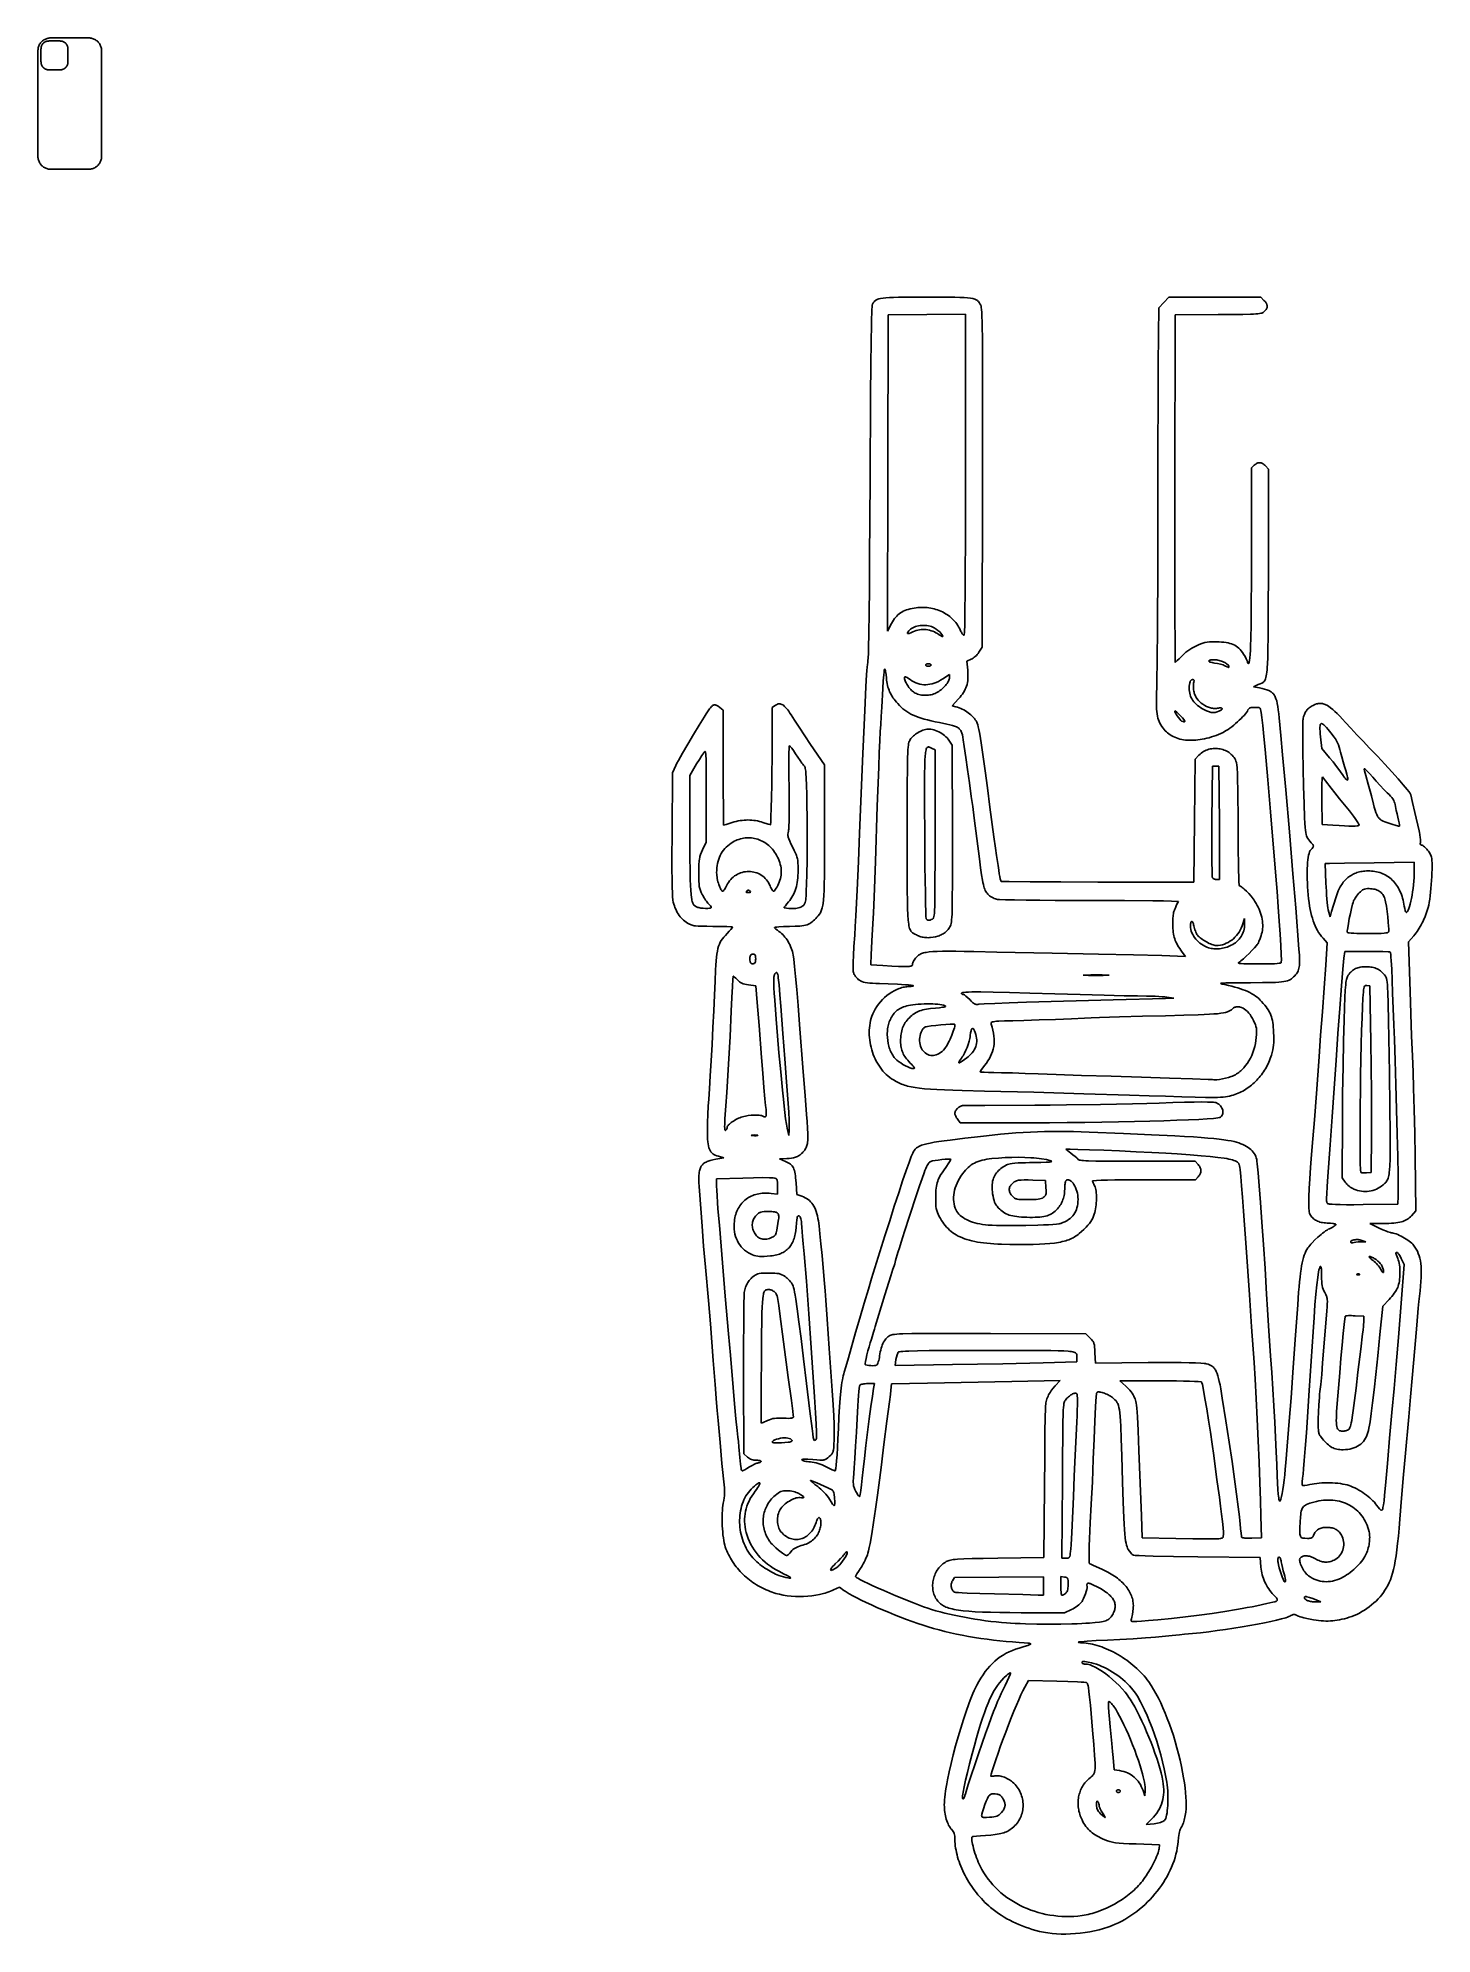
# Model space of a CAD drawing. Extents: x 45 to 4224, y -5292 to 395.
import ezdxf

# ---------------------------------------------------------------- set-up
doc = ezdxf.new("R2010")
doc.units = 0

msp = doc.modelspace()

# ---------------------------------------------------------------- linework, layer by layer
at = {"layer": 'Layer 1'}
for p, q in [((44.6571, 357.837), (44.6336, 356.5)), ((44.6336, 356.5), (44.6336, 39.4004)), ((44.8441, 360.509), (44.6571, 357.837)), ((45.217, 363.162), (44.8441, 360.509)), ((45.774, 365.782), (45.217, 363.162)), ((46.5125, 368.357), (45.774, 365.782)), ((47.4288, 370.874), (46.5125, 368.357)), ((48.5184, 373.321), (47.4288, 370.874)), ((49.776, 375.686), (48.5184, 373.321)), ((51.1956, 377.957), (49.776, 375.686)), ((52.7702, 380.124), (51.1956, 377.957)), ((54.492, 382.176), (52.7702, 380.124)), ((53.7921, 358.964), (53.7922, 358.981)), ((53.7921, 358.947), (53.7921, 358.964)), ((53.7921, 358.93), (53.7921, 358.947)), ((53.7921, 358.913), (53.7921, 358.93)), ((53.7921, 358.896), (53.7921, 358.913)), ((53.7921, 358.879), (53.7921, 358.896)), ((53.7921, 358.862), (53.7921, 358.879)), ((53.7921, 358.845), (53.7921, 358.862)), ((53.7921, 358.829), (53.7921, 358.845)), ((53.7921, 358.812), (53.7921, 358.829)), ((53.7921, 358.796), (53.7921, 358.812)), ((53.7921, 358.779), (53.7921, 358.796)), ((53.7921, 358.763), (53.7921, 358.779)), ((53.7921, 358.747), (53.7921, 358.763)), ((53.7921, 358.731), (53.7921, 358.747)), ((53.7921, 358.715), (53.7921, 358.731)), ((53.7921, 358.699), (53.7921, 358.715)), ((53.7921, 358.683), (53.7921, 358.699)), ((53.7921, 358.667), (53.7921, 358.683)), ((53.7921, 358.651), (53.7921, 358.667)), ((53.7921, 358.636), (53.7921, 358.651)), ((53.7921, 358.62), (53.7921, 358.636)), ((53.7921, 358.605), (53.7921, 358.62)), ((53.7921, 358.589), (53.7921, 358.605)), ((53.7921, 358.574), (53.7921, 358.589)), ((53.7921, 358.559), (53.7921, 358.574)), ((53.7921, 358.543), (53.7921, 358.559)), ((53.7921, 358.528), (53.7921, 358.543)), ((53.7921, 358.513), (53.7921, 358.528)), ((53.7921, 358.498), (53.7921, 358.513)), ((53.7921, 358.483), (53.7921, 358.498)), ((53.7921, 358.468), (53.7921, 358.483)), ((53.7921, 358.453), (53.7921, 358.468)), ((53.7921, 358.438), (53.7921, 358.453)), ((53.7921, 358.424), (53.7921, 358.438)), ((53.7921, 358.409), (53.7921, 358.424)), ((53.7921, 358.394), (53.7921, 358.409)), ((53.7921, 358.379), (53.7921, 358.394)), ((53.7921, 358.365), (53.7921, 358.379)), ((53.7921, 358.35), (53.7921, 358.365)), ((53.7921, 358.336), (53.7921, 358.35)), ((53.7921, 358.321), (53.7921, 358.336)), ((53.7921, 358.306), (53.7921, 358.321)), ((53.7921, 358.292), (53.7921, 358.306)), ((53.7921, 358.277), (53.7921, 358.292)), ((53.7921, 358.263), (53.7921, 358.277)), ((53.7922, 358.249), (53.7921, 358.263)), ((53.7921, 356.488), (53.7922, 356.507)), ((53.7921, 356.469), (53.7921, 356.488)), ((53.7921, 356.45), (53.7921, 356.469)), ((53.7921, 356.431), (53.7921, 356.45)), ((53.7921, 356.412), (53.7921, 356.431)), ((53.7921, 356.392), (53.7921, 356.412)), ((53.7921, 356.373), (53.7921, 356.392)), ((53.7921, 356.353), (53.7921, 356.373)), ((53.7921, 356.334), (53.7921, 356.353)), ((53.7921, 356.314), (53.7921, 356.334)), ((53.7921, 356.294), (53.7921, 356.314)), ((53.7921, 356.274), (53.7921, 356.294)), ((53.7921, 356.253), (53.7921, 356.274)), ((53.7921, 356.233), (53.7921, 356.253)), ((53.7921, 356.213), (53.7921, 356.233)), ((53.7921, 356.192), (53.7921, 356.213)), ((53.7921, 356.171), (53.7921, 356.192)), ((53.7921, 356.15), (53.7921, 356.171)), ((53.7921, 356.129), (53.7921, 356.15)), ((53.7921, 356.108), (53.7921, 356.129)), ((53.7921, 356.087), (53.7921, 356.108)), ((53.7921, 356.066), (53.7921, 356.087)), ((53.7921, 356.044), (53.7921, 356.066)), ((53.7921, 356.023), (53.7921, 356.044)), ((53.7921, 356.001), (53.7921, 356.023)), ((53.7921, 355.979), (53.7921, 356.001)), ((53.7921, 355.957), (53.7921, 355.979)), ((53.7921, 355.935), (53.7921, 355.957)), ((53.7921, 355.913), (53.7921, 355.935)), ((53.7921, 355.89), (53.7921, 355.913)), ((53.7921, 355.868), (53.7921, 355.89)), ((53.7921, 355.845), (53.7921, 355.868)), ((53.7921, 355.822), (53.7921, 355.845)), ((53.7921, 355.799), (53.7921, 355.822)), ((53.7921, 355.776), (53.7921, 355.799)), ((53.7921, 355.753), (53.7921, 355.776)), ((53.7921, 355.73), (53.7921, 355.753)), ((53.7921, 355.706), (53.7921, 355.73)), ((53.7921, 355.683), (53.7921, 355.706)), ((53.7921, 355.659), (53.7921, 355.683)), ((53.7921, 355.635), (53.7921, 355.659)), ((53.7921, 355.611), (53.7921, 355.635)), ((53.7921, 355.587), (53.7921, 355.611)), ((53.7921, 355.563), (53.7921, 355.587)), ((53.7921, 355.539), (53.7921, 355.563)), ((53.7921, 355.514), (53.7921, 355.539)), ((53.7921, 355.49), (53.7921, 355.514)), ((53.7921, 355.465), (53.7921, 355.49)), ((53.7921, 355.441), (53.7921, 355.465)), ((53.7921, 355.416), (53.7921, 355.441)), ((53.7921, 355.391), (53.7921, 355.416)), ((53.7921, 355.366), (53.7921, 355.391)), ((53.7921, 355.341), (53.7921, 355.366)), ((53.7921, 355.315), (53.7921, 355.341)), ((53.7921, 355.29), (53.7921, 355.315)), ((53.7921, 355.265), (53.7921, 355.29)), ((53.7921, 355.239), (53.7921, 355.265)), ((53.7921, 355.213), (53.7921, 355.239)), ((53.7921, 355.188), (53.7921, 355.213)), ((53.7921, 355.162), (53.7921, 355.188)), ((53.7921, 355.136), (53.7921, 355.162)), ((53.7921, 355.11), (53.7921, 355.136)), ((53.7921, 355.083), (53.7921, 355.11)), ((53.7921, 355.057), (53.7921, 355.083)), ((53.7921, 355.031), (53.7921, 355.057)), ((53.7921, 355.004), (53.7921, 355.031)), ((53.7921, 354.978), (53.7921, 355.004)), ((53.7921, 354.951), (53.7921, 354.978)), ((53.7921, 354.924), (53.7921, 354.951)), ((53.7921, 354.897), (53.7921, 354.924)), ((53.7921, 354.87), (53.7921, 354.897)), ((53.7921, 354.843), (53.7921, 354.87)), ((53.7921, 354.816), (53.7921, 354.843)), ((53.7921, 354.789), (53.7921, 354.816)), ((53.7921, 354.761), (53.7921, 354.789)), ((53.7921, 354.734), (53.7921, 354.761)), ((53.7921, 354.706), (53.7921, 354.734)), ((53.7921, 354.678), (53.7921, 354.706)), ((53.7921, 354.651), (53.7921, 354.678)), ((53.7921, 354.623), (53.7921, 354.651)), ((53.7921, 354.595), (53.7921, 354.623)), ((53.7921, 354.567), (53.7921, 354.595)), ((53.7921, 354.538), (53.7921, 354.567)), ((53.7921, 330.236), (53.7921, 354.538)), ((53.7922, 359.104), (53.7923, 359.122)), ((53.7922, 359.087), (53.7922, 359.104)), ((53.7922, 359.069), (53.7922, 359.087)), ((53.7922, 359.051), (53.7922, 359.069)), ((53.7922, 359.034), (53.7922, 359.051)), ((53.7922, 359.016), (53.7922, 359.034)), ((53.7922, 358.999), (53.7922, 359.016)), ((53.7922, 358.981), (53.7922, 358.999)), ((53.7922, 358.234), (53.7922, 358.249)), ((53.7922, 358.22), (53.7922, 358.234)), ((53.7922, 358.205), (53.7922, 358.22)), ((53.7922, 358.191), (53.7922, 358.205)), ((53.7922, 358.176), (53.7922, 358.191)), ((53.7922, 358.162), (53.7922, 358.176)), ((53.7922, 358.148), (53.7922, 358.162)), ((53.7922, 358.133), (53.7922, 358.148)), ((53.7922, 358.119), (53.7922, 358.133)), ((53.7922, 358.104), (53.7922, 358.119)), ((53.7922, 358.09), (53.7922, 358.104)), ((53.7922, 358.075), (53.7922, 358.09)), ((53.7922, 358.061), (53.7922, 358.075)), ((53.7922, 358.046), (53.7922, 358.061)), ((53.7922, 358.032), (53.7922, 358.046)), ((53.7922, 358.017), (53.7922, 358.032)), ((53.7922, 358.003), (53.7922, 358.017)), ((53.7922, 357.988), (53.7922, 358.003)), ((53.7922, 357.974), (53.7922, 357.988)), ((53.7922, 357.959), (53.7922, 357.974)), ((53.7922, 357.945), (53.7922, 357.959)), ((53.7922, 357.93), (53.7922, 357.945)), ((53.7922, 357.916), (53.7922, 357.93)), ((53.7922, 357.901), (53.7922, 357.916)), ((53.7922, 357.887), (53.7922, 357.901)), ((53.7922, 357.872), (53.7922, 357.887)), ((53.7922, 357.858), (53.7922, 357.872)), ((53.7922, 357.843), (53.7922, 357.858)), ((53.7922, 357.829), (53.7922, 357.843)), ((53.7922, 357.814), (53.7922, 357.829)), ((53.7922, 357.799), (53.7922, 357.814)), ((53.7922, 357.785), (53.7922, 357.799)), ((53.7922, 357.77), (53.7922, 357.785)), ((53.7922, 357.756), (53.7922, 357.77)), ((53.7922, 357.741), (53.7922, 357.756)), ((53.7922, 357.727), (53.7922, 357.741)), ((53.7922, 357.712), (53.7922, 357.727)), ((53.7922, 357.697), (53.7922, 357.712)), ((53.7922, 357.683), (53.7922, 357.697)), ((53.7922, 357.668), (53.7922, 357.683)), ((53.7922, 357.654), (53.7922, 357.668)), ((53.7922, 357.639), (53.7922, 357.654)), ((53.7922, 357.625), (53.7922, 357.639)), ((53.7922, 357.61), (53.7922, 357.625)), ((53.7922, 357.595), (53.7922, 357.61)), ((53.7922, 357.581), (53.7922, 357.595)), ((53.7922, 357.566), (53.7922, 357.581)), ((53.7922, 357.552), (53.7922, 357.566)), ((53.7922, 357.537), (53.7922, 357.552)), ((53.7922, 357.523), (53.7922, 357.537)), ((53.7922, 357.508), (53.7922, 357.523)), ((53.7922, 357.493), (53.7922, 357.508)), ((53.7922, 357.479), (53.7922, 357.493)), ((53.7922, 357.464), (53.7922, 357.479)), ((53.7922, 357.449), (53.7922, 357.464)), ((53.7922, 357.435), (53.7922, 357.449)), ((53.7922, 357.42), (53.7922, 357.435)), ((53.7922, 357.405), (53.7922, 357.42)), ((53.7922, 357.391), (53.7922, 357.405)), ((53.7922, 357.376), (53.7922, 357.391)), ((53.7922, 357.361), (53.7922, 357.376)), ((53.7922, 357.346), (53.7922, 357.361)), ((53.7922, 357.332), (53.7922, 357.346)), ((53.7922, 357.317), (53.7922, 357.332)), ((53.7922, 357.302), (53.7922, 357.317)), ((53.7922, 357.287), (53.7922, 357.302)), ((53.7922, 357.272), (53.7922, 357.287)), ((53.7922, 357.257), (53.7922, 357.272)), ((53.7922, 357.242), (53.7922, 357.257)), ((53.7922, 357.227), (53.7922, 357.242)), ((53.7922, 357.212), (53.7922, 357.227)), ((53.7922, 357.196), (53.7922, 357.212)), ((53.7922, 357.181), (53.7922, 357.196)), ((53.7922, 357.166), (53.7922, 357.181)), ((53.7922, 357.15), (53.7922, 357.166)), ((53.7922, 357.135), (53.7922, 357.15)), ((53.7922, 357.119), (53.7922, 357.135)), ((53.7922, 357.104), (53.7922, 357.119)), ((53.7922, 357.088), (53.7922, 357.104)), ((53.7922, 357.073), (53.7922, 357.088)), ((53.7922, 357.057), (53.7922, 357.073)), ((53.7922, 357.041), (53.7922, 357.057)), ((53.7922, 357.025), (53.7922, 357.041)), ((53.7922, 357.009), (53.7922, 357.025)), ((53.7922, 356.993), (53.7922, 357.009)), ((53.7922, 356.977), (53.7922, 356.993)), ((53.7922, 356.961), (53.7922, 356.977)), ((53.7922, 356.945), (53.7922, 356.961)), ((53.7922, 356.928), (53.7922, 356.945)), ((53.7922, 356.912), (53.7922, 356.928)), ((53.7922, 356.895), (53.7922, 356.912)), ((53.7922, 356.879), (53.7922, 356.895)), ((53.7922, 356.862), (53.7922, 356.879)), ((53.7922, 356.845), (53.7922, 356.862)), ((53.7922, 356.828), (53.7922, 356.845)), ((53.7922, 356.811), (53.7922, 356.828)), ((53.7922, 356.794), (53.7922, 356.811)), ((53.7922, 356.777), (53.7922, 356.794)), ((53.7922, 356.76), (53.7922, 356.777)), ((53.7922, 356.742), (53.7922, 356.76)), ((53.7922, 356.725), (53.7922, 356.742)), ((53.7922, 356.707), (53.7922, 356.725)), ((53.7922, 356.69), (53.7922, 356.707)), ((53.7922, 356.672), (53.7922, 356.69)), ((53.7922, 356.654), (53.7922, 356.672)), ((53.7922, 356.636), (53.7922, 356.654)), ((53.7922, 356.618), (53.7922, 356.636)), ((53.7922, 356.6), (53.7922, 356.618)), ((53.7922, 356.581), (53.7922, 356.6)), ((53.7922, 356.563), (53.7922, 356.581)), ((53.7922, 356.545), (53.7922, 356.563)), ((53.7922, 356.526), (53.7922, 356.545)), ((53.7922, 356.507), (53.7922, 356.526)), ((53.7923, 359.213), (53.7924, 359.232)), ((53.7923, 359.195), (53.7923, 359.213)), ((53.7923, 359.177), (53.7923, 359.195)), ((53.7923, 359.159), (53.7923, 359.177)), ((53.7923, 359.14), (53.7923, 359.159)), ((53.7923, 359.122), (53.7923, 359.14)), ((53.7924, 359.288), (53.7925, 359.307)), ((53.7924, 359.269), (53.7924, 359.288)), ((53.7924, 359.25), (53.7924, 359.269)), ((53.7924, 359.232), (53.7924, 359.25)), ((53.7925, 359.344), (53.7926, 359.363)), ((53.7925, 359.325), (53.7925, 359.344)), ((53.7925, 359.307), (53.7925, 359.325)), ((53.7926, 359.402), (53.7927, 359.421)), ((53.7926, 359.383), (53.7926, 359.402)), ((53.7926, 359.363), (53.7926, 359.383)), ((53.7927, 359.441), (53.7928, 359.46)), ((53.7927, 359.421), (53.7927, 359.441)), ((53.7928, 359.48), (53.7929, 359.499)), ((53.7928, 359.46), (53.7928, 359.48)), ((53.7929, 359.539), (53.793, 359.559)), ((53.7929, 359.519), (53.7929, 359.539)), ((53.7929, 359.499), (53.7929, 359.519)), ((53.793, 359.559), (53.7931, 359.579)), ((53.7931, 359.599), (53.7932, 359.619)), ((53.7931, 359.579), (53.7931, 359.599)), ((53.7932, 359.639), (53.7933, 359.66)), ((53.7932, 359.619), (53.7932, 359.639)), ((53.7933, 359.66), (53.7934, 359.68)), ((53.7934, 359.701), (53.7935, 359.721)), ((53.7934, 359.68), (53.7934, 359.701)), ((53.7935, 359.721), (53.7936, 359.742)), ((53.7936, 359.742), (53.7937, 359.763)), ((53.7937, 359.784), (53.7938, 359.805)), ((53.7937, 359.763), (53.7937, 359.784)), ((53.7938, 359.805), (53.7939, 359.826)), ((53.7939, 359.826), (53.794, 359.847)), ((53.794, 359.847), (53.7941, 359.869)), ((53.7941, 359.869), (53.7942, 359.89)), ((53.7942, 359.89), (53.7943, 359.912)), ((53.7943, 359.912), (53.7944, 359.933)), ((53.7944, 359.933), (53.7945, 359.955)), ((53.7945, 359.955), (53.7946, 359.977)), ((53.7946, 359.977), (53.7948, 359.999)), ((53.7948, 359.999), (53.7949, 360.021)), ((53.7949, 360.021), (53.795, 360.043)), ((53.795, 360.043), (53.7951, 360.065)), ((53.7951, 360.065), (53.7953, 360.087)), ((53.7953, 360.087), (53.7954, 360.11)), ((53.7954, 360.11), (53.7955, 360.132)), ((53.7955, 360.132), (53.7957, 360.155)), ((53.7957, 360.155), (53.7958, 360.178)), ((53.7958, 360.178), (53.796, 360.201)), ((53.796, 360.201), (53.7962, 360.224)), ((53.7962, 360.224), (53.7963, 360.247)), ((53.7963, 360.247), (53.7965, 360.27)), ((53.7965, 360.27), (53.7967, 360.293)), ((53.7967, 360.293), (53.7969, 360.317)), ((53.7969, 360.317), (53.7971, 360.34)), ((53.7971, 360.34), (53.7973, 360.364)), ((53.7973, 360.364), (53.7975, 360.387)), ((53.7975, 360.387), (53.7977, 360.411)), ((53.7977, 360.411), (53.7979, 360.435)), ((53.7979, 360.435), (53.7981, 360.459)), ((53.7981, 360.459), (53.7983, 360.483)), ((53.7983, 360.483), (53.7986, 360.508)), ((53.7986, 360.508), (53.7988, 360.532)), ((53.7988, 360.532), (53.7991, 360.556)), ((53.7991, 360.556), (53.7993, 360.581)), ((53.7993, 360.581), (53.7996, 360.606)), ((53.7996, 360.606), (53.7998, 360.631)), ((53.7998, 360.631), (53.8001, 360.655)), ((53.8001, 360.655), (53.8004, 360.68)), ((53.8004, 360.68), (53.8007, 360.706)), ((53.8007, 360.706), (53.801, 360.731)), ((53.801, 360.731), (53.8013, 360.756)), ((53.8013, 360.756), (53.8016, 360.782)), ((53.8016, 360.782), (53.802, 360.807)), ((53.802, 360.807), (53.8023, 360.833)), ((53.8023, 360.833), (53.8027, 360.859)), ((53.8027, 360.859), (53.803, 360.885)), ((53.803, 360.885), (53.8034, 360.911)), ((53.8034, 360.911), (53.8038, 360.937)), ((53.8038, 360.937), (53.8042, 360.964)), ((53.8042, 360.964), (53.8046, 360.99)), ((53.8046, 360.99), (53.805, 361.017)), ((53.805, 361.017), (53.8054, 361.043)), ((53.8054, 361.043), (53.8058, 361.07)), ((53.8058, 361.07), (53.8063, 361.097)), ((53.8063, 361.097), (53.8067, 361.124)), ((53.8067, 361.124), (53.8072, 361.151)), ((53.8072, 361.151), (53.8077, 361.179)), ((53.8077, 361.179), (53.8081, 361.206)), ((53.8081, 361.206), (53.8086, 361.234)), ((53.8086, 361.234), (53.8092, 361.262)), ((53.8092, 361.262), (53.8097, 361.289)), ((53.8097, 361.289), (53.8102, 361.317)), ((53.8102, 361.317), (53.8108, 361.345)), ((53.8108, 361.345), (53.8114, 361.374)), ((53.8114, 361.374), (53.8119, 361.402)), ((53.8119, 361.402), (53.8125, 361.43)), ((53.8125, 361.43), (53.8132, 361.459)), ((53.8132, 361.459), (53.8138, 361.488)), ((53.8138, 361.488), (53.8144, 361.517)), ((53.8144, 361.517), (53.8151, 361.546)), ((53.8151, 361.546), (53.8158, 361.575)), ((53.8158, 361.575), (53.8165, 361.604)), ((53.8165, 361.604), (53.8172, 361.633)), ((53.8172, 361.633), (53.8179, 361.663)), ((53.8179, 361.663), (53.8186, 361.693)), ((53.8186, 361.693), (53.8194, 361.722)), ((53.8194, 361.722), (53.8202, 361.752)), ((53.8202, 361.752), (53.821, 361.782)), ((53.821, 361.782), (53.8218, 361.813)), ((53.8218, 361.813), (53.8226, 361.843)), ((53.8226, 361.843), (53.8235, 361.873)), ((53.8235, 361.873), (53.8244, 361.904)), ((53.8244, 361.904), (53.8252, 361.935)), ((53.8252, 361.935), (53.8262, 361.966)), ((53.8262, 361.966), (53.8271, 361.997)), ((53.8271, 361.997), (53.8281, 362.028)), ((53.8281, 362.028), (53.829, 362.059)), ((53.829, 362.059), (53.8301, 362.091)), ((53.8301, 362.091), (53.8311, 362.122)), ((53.8311, 362.122), (53.8321, 362.154)), ((53.8321, 362.154), (53.8332, 362.186)), ((53.8332, 362.186), (53.8343, 362.218)), ((53.8343, 362.218), (53.8354, 362.25)), ((53.8354, 362.25), (53.8366, 362.282)), ((53.8366, 362.282), (53.8378, 362.315)), ((53.8378, 362.315), (53.839, 362.347)), ((53.839, 362.347), (53.8402, 362.38)), ((53.8402, 362.38), (53.8415, 362.413)), ((53.8415, 362.413), (53.8427, 362.446)), ((53.8427, 362.446), (53.8441, 362.479)), ((53.8441, 362.479), (53.8454, 362.513)), ((53.8454, 362.513), (53.8468, 362.546)), ((53.8468, 362.546), (53.8482, 362.58)), ((53.8482, 362.58), (53.8496, 362.614)), ((53.8496, 362.614), (53.8511, 362.648)), ((53.8511, 362.648), (53.8526, 362.682)), ((53.8526, 362.682), (53.8541, 362.716)), ((53.8541, 362.716), (53.8557, 362.751)), ((53.8557, 362.751), (53.8573, 362.785)), ((53.8573, 362.785), (53.8589, 362.82)), ((53.8589, 362.82), (53.8606, 362.855)), ((53.8606, 362.855), (53.8623, 362.89)), ((53.8623, 362.89), (53.864, 362.925)), ((53.864, 362.925), (53.8658, 362.96)), ((53.8658, 362.96), (53.8676, 362.996)), ((53.8676, 362.996), (53.8694, 363.032)), ((53.8694, 363.032), (53.8713, 363.068)), ((53.8713, 363.068), (53.8733, 363.104)), ((53.8733, 363.104), (53.8752, 363.14)), ((53.8752, 363.14), (53.8773, 363.176)), ((53.8773, 363.176), (53.8793, 363.213)), ((53.8793, 363.213), (53.8814, 363.249)), ((53.8814, 363.249), (53.8836, 363.286)), ((53.8836, 363.286), (53.8858, 363.323)), ((53.8858, 363.323), (53.888, 363.36)), ((53.888, 363.36), (53.8903, 363.398)), ((53.8903, 363.398), (53.8926, 363.435)), ((53.8926, 363.435), (53.895, 363.473)), ((53.895, 363.473), (53.8974, 363.511)), ((53.8974, 363.511), (53.8999, 363.549)), ((53.8999, 363.549), (53.9024, 363.587)), ((53.9024, 363.587), (53.905, 363.625)), ((53.905, 363.625), (53.9077, 363.664)), ((53.9077, 363.664), (53.9103, 363.703)), ((53.9103, 363.703), (53.9131, 363.742)), ((53.9131, 363.742), (53.9159, 363.781)), ((53.9159, 363.781), (53.9188, 363.82)), ((53.9188, 363.82), (53.9217, 363.86)), ((53.9217, 363.86), (53.9246, 363.899)), ((53.9246, 363.899), (53.9277, 363.939)), ((53.9277, 363.939), (53.9308, 363.979)), ((53.9308, 363.979), (53.934, 364.019)), ((53.934, 364.019), (53.9372, 364.06)), ((53.9372, 364.06), (53.9405, 364.1)), ((53.9405, 364.1), (53.9438, 364.141)), ((53.9438, 364.141), (53.9473, 364.182)), ((53.9473, 364.182), (53.9508, 364.223)), ((53.9508, 364.223), (53.9543, 364.264)), ((53.9543, 364.264), (53.958, 364.306)), ((53.958, 364.306), (53.9617, 364.348)), ((53.9617, 364.348), (53.9654, 364.389)), ((53.9654, 364.389), (53.9693, 364.432)), ((53.9693, 364.432), (53.9732, 364.474)), ((53.9732, 364.474), (53.9772, 364.516)), ((53.9772, 364.516), (53.9813, 364.559)), ((53.9813, 364.559), (53.9855, 364.602)), ((53.9855, 364.602), (53.9898, 364.645)), ((53.9898, 364.645), (53.9941, 364.688)), ((53.9941, 364.688), (53.9985, 364.732)), ((53.9985, 364.732), (54.003, 364.775)), ((54.003, 364.775), (54.0076, 364.819)), ((54.0076, 364.819), (54.0123, 364.863)), ((54.0123, 364.863), (54.0171, 364.907)), ((54.0171, 364.907), (54.022, 364.952)), ((54.022, 364.952), (54.027, 364.997)), ((54.027, 364.997), (54.0321, 365.042)), ((54.0321, 365.042), (54.0372, 365.087)), ((54.0372, 365.087), (54.0425, 365.132)), ((54.0425, 365.132), (54.0479, 365.178)), ((54.0479, 365.178), (54.0534, 365.223)), ((54.0534, 365.223), (54.059, 365.269)), ((54.059, 365.269), (54.0647, 365.316)), ((54.0647, 365.316), (54.0705, 365.362)), ((54.0705, 365.362), (54.0764, 365.409)), ((54.0764, 365.409), (54.0825, 365.456)), ((54.0825, 365.456), (54.0886, 365.503)), ((54.0886, 365.503), (54.0949, 365.55)), ((54.0949, 365.55), (54.1013, 365.598)), ((54.1013, 365.598), (54.1078, 365.646)), ((54.1078, 365.646), (54.1145, 365.694)), ((54.1145, 365.694), (54.1213, 365.742)), ((54.1213, 365.742), (54.1282, 365.791)), ((54.1282, 365.791), (54.1352, 365.839)), ((54.1352, 365.839), (54.1424, 365.888)), ((54.1424, 365.888), (54.1497, 365.937)), ((54.1497, 365.937), (54.1572, 365.987)), ((54.1572, 365.987), (54.1648, 366.036)), ((54.1648, 366.036), (54.1725, 366.086)), ((54.1725, 366.086), (54.1804, 366.136)), ((54.1804, 366.136), (54.1885, 366.186)), ((54.1885, 366.186), (54.1967, 366.237)), ((54.1967, 366.237), (54.205, 366.287)), ((54.205, 366.287), (54.2135, 366.338)), ((54.2135, 366.338), (54.2222, 366.389)), ((54.2222, 366.389), (54.231, 366.441)), ((54.231, 366.441), (54.2399, 366.492)), ((54.2399, 366.492), (54.249, 366.544)), ((54.249, 366.544), (54.2583, 366.595)), ((54.2583, 366.595), (54.2677, 366.647)), ((54.2677, 366.647), (54.2772, 366.7)), ((54.2772, 366.7), (54.287, 366.752)), ((54.287, 366.752), (54.2969, 366.804)), ((54.2969, 366.804), (54.3069, 366.857)), ((54.3069, 366.857), (54.3171, 366.91)), ((54.3171, 366.91), (54.3275, 366.963)), ((54.3275, 366.963), (54.338, 367.016)), ((54.338, 367.016), (54.3487, 367.069)), ((54.3487, 367.069), (54.3595, 367.122)), ((54.3595, 367.122), (54.3705, 367.176)), ((54.3705, 367.176), (54.3817, 367.229)), ((54.3817, 367.229), (54.393, 367.283)), ((54.393, 367.283), (54.4045, 367.337)), ((54.4045, 367.337), (54.4162, 367.391)), ((54.4162, 367.391), (54.428, 367.445)), ((54.428, 367.445), (54.44, 367.499)), ((54.44, 367.499), (54.4522, 367.554)), ((54.4522, 367.554), (54.4645, 367.608)), ((54.4645, 367.608), (54.477, 367.663)), ((54.477, 367.663), (54.4897, 367.718)), ((54.4897, 367.718), (54.5026, 367.773)), ((56.3528, 384.102), (54.492, 382.176)), ((54.5026, 367.773), (54.5157, 367.828)), ((54.5157, 367.828), (54.5289, 367.883)), ((54.5289, 367.883), (54.5423, 367.938)), ((54.5423, 367.938), (54.5559, 367.994)), ((54.5559, 367.994), (54.5697, 368.049)), ((54.5697, 368.049), (54.5836, 368.105)), ((54.5836, 368.105), (54.5978, 368.161)), ((54.5978, 368.161), (54.6121, 368.217)), ((54.6121, 368.217), (54.6266, 368.273)), ((54.6266, 368.273), (54.6413, 368.33)), ((54.6413, 368.33), (54.6562, 368.386)), ((54.6562, 368.386), (54.6714, 368.443)), ((54.6714, 368.443), (54.6867, 368.5)), ((54.6867, 368.5), (54.7022, 368.557)), ((54.7022, 368.557), (54.7179, 368.614)), ((54.7179, 368.614), (54.7338, 368.671)), ((54.7338, 368.671), (54.75, 368.728)), ((54.75, 368.728), (54.7663, 368.786)), ((54.7663, 368.786), (54.7829, 368.844)), ((54.7829, 368.844), (54.7997, 368.902)), ((54.7997, 368.902), (54.8167, 368.96)), ((54.8167, 368.96), (54.834, 369.019)), ((54.834, 369.019), (54.8515, 369.077)), ((54.8515, 369.077), (54.8692, 369.136)), ((54.8692, 369.136), (54.8871, 369.195)), ((54.8871, 369.195), (54.9053, 369.254)), ((54.9053, 369.254), (54.9237, 369.314)), ((54.9237, 369.314), (54.9424, 369.373)), ((54.9424, 369.373), (54.9613, 369.433)), ((54.9613, 369.433), (54.9805, 369.493)), ((54.9805, 369.493), (55, 369.553)), ((55, 369.553), (55.0197, 369.614)), ((55.0197, 369.614), (55.0396, 369.675)), ((55.0396, 369.675), (55.0598, 369.736)), ((55.0598, 369.736), (55.0803, 369.797)), ((55.0803, 369.797), (55.1011, 369.858)), ((55.1011, 369.858), (55.1221, 369.92)), ((55.1221, 369.92), (55.1435, 369.982)), ((55.1435, 369.982), (55.1651, 370.044)), ((55.1651, 370.044), (55.187, 370.106)), ((55.187, 370.106), (55.2092, 370.169)), ((55.2092, 370.169), (55.2317, 370.232)), ((55.2317, 370.232), (55.2545, 370.295)), ((55.2545, 370.295), (55.2776, 370.359)), ((55.2776, 370.359), (55.301, 370.422)), ((55.301, 370.422), (55.3247, 370.486)), ((55.3247, 370.486), (55.3488, 370.55)), ((55.3488, 370.55), (55.3731, 370.615)), ((55.3731, 370.615), (55.3978, 370.68)), ((55.3978, 370.68), (55.4228, 370.745)), ((55.4228, 370.745), (55.4482, 370.81)), ((55.4482, 370.81), (55.4738, 370.875)), ((55.4738, 370.875), (55.4999, 370.941)), ((55.4999, 370.941), (55.5263, 371.007)), ((55.5263, 371.007), (55.553, 371.074)), ((55.553, 371.074), (55.5801, 371.14)), ((55.5801, 371.14), (55.6075, 371.207)), ((55.6075, 371.207), (55.6354, 371.274)), ((55.6354, 371.274), (55.6635, 371.342)), ((55.6635, 371.342), (55.6921, 371.41)), ((55.6921, 371.41), (55.721, 371.478)), ((55.721, 371.478), (55.7504, 371.546)), ((55.7504, 371.546), (55.7801, 371.615)), ((55.7801, 371.615), (55.8102, 371.684)), ((55.8102, 371.684), (55.8407, 371.753)), ((55.8407, 371.753), (55.8716, 371.822)), ((55.8716, 371.822), (55.903, 371.892)), ((55.903, 371.892), (55.9347, 371.962)), ((55.9347, 371.962), (55.9669, 372.033)), ((55.9669, 372.033), (55.9994, 372.104)), ((55.9994, 372.104), (56.0325, 372.175)), ((56.0325, 372.175), (56.0659, 372.246)), ((56.0659, 372.246), (56.0998, 372.317)), ((56.0998, 372.317), (56.1342, 372.389)), ((56.1342, 372.389), (56.169, 372.462)), ((56.169, 372.462), (56.2043, 372.534)), ((56.2043, 372.534), (56.24, 372.607)), ((56.24, 372.607), (56.2762, 372.68)), ((56.2762, 372.68), (56.3129, 372.754)), ((56.3129, 372.754), (56.3501, 372.827)), ((56.3501, 372.827), (56.3877, 372.901)), ((58.3435, 385.895), (56.3528, 384.102)), ((56.3877, 372.901), (56.4259, 372.976)), ((56.4259, 372.976), (56.4646, 373.051)), ((56.4646, 373.051), (56.5038, 373.126)), ((56.5038, 373.126), (56.5434, 373.201)), ((56.5434, 373.201), (56.5837, 373.277)), ((56.5837, 373.277), (56.6244, 373.352)), ((56.6244, 373.352), (56.6657, 373.429)), ((56.6657, 373.429), (56.7075, 373.505)), ((56.7075, 373.505), (56.7498, 373.582)), ((56.7498, 373.582), (56.7927, 373.659)), ((56.7927, 373.659), (56.8362, 373.737)), ((56.8362, 373.737), (56.8802, 373.815)), ((56.8802, 373.815), (56.9247, 373.893)), ((56.9247, 373.893), (56.9699, 373.971)), ((56.9699, 373.971), (57.0156, 374.049)), ((57.0156, 374.049), (57.0619, 374.128)), ((57.0619, 374.128), (57.1088, 374.207)), ((57.1088, 374.207), (57.1562, 374.287)), ((57.1562, 374.287), (57.2043, 374.367)), ((57.2043, 374.367), (57.253, 374.447)), ((57.253, 374.447), (57.3023, 374.527)), ((57.3023, 374.527), (57.3522, 374.607)), ((57.3522, 374.607), (57.4027, 374.688)), ((57.4027, 374.688), (57.4538, 374.769)), ((57.4538, 374.769), (57.5056, 374.85)), ((57.5056, 374.85), (57.5579, 374.932)), ((57.5579, 374.932), (57.6108, 375.013)), ((57.6108, 375.013), (57.6643, 375.095)), ((57.6643, 375.095), (57.7184, 375.177)), ((57.7184, 375.177), (57.7731, 375.259)), ((57.7731, 375.259), (57.8284, 375.341)), ((57.8284, 375.341), (57.8843, 375.423)), ((57.8843, 375.423), (57.9407, 375.506)), ((57.9407, 375.506), (57.9977, 375.588)), ((57.9977, 375.588), (58.0553, 375.671)), ((58.0553, 375.671), (58.1134, 375.753)), ((58.1134, 375.753), (58.1721, 375.836)), ((58.1721, 375.836), (58.2314, 375.919)), ((58.2314, 375.919), (58.2912, 376.001)), ((58.2912, 376.001), (58.3516, 376.084)), ((60.4543, 387.544), (58.3435, 385.895)), ((58.3516, 376.084), (58.4125, 376.166)), ((58.4125, 376.166), (58.4739, 376.249)), ((58.4739, 376.249), (58.5359, 376.332)), ((58.5359, 376.332), (58.5984, 376.414)), ((58.5984, 376.414), (58.6615, 376.496)), ((58.6615, 376.496), (58.725, 376.579)), ((58.725, 376.579), (58.789, 376.661)), ((58.789, 376.661), (58.8536, 376.743)), ((58.8536, 376.743), (58.9186, 376.825)), ((58.9186, 376.825), (58.9842, 376.907)), ((58.9842, 376.907), (59.0502, 376.989)), ((59.0502, 376.989), (59.1166, 377.07)), ((59.1166, 377.07), (59.1836, 377.152)), ((59.1836, 377.152), (59.251, 377.233)), ((59.251, 377.233), (59.3188, 377.314)), ((59.3188, 377.314), (59.3871, 377.395)), ((59.3871, 377.395), (59.4558, 377.475)), ((59.4558, 377.475), (59.525, 377.556)), ((59.525, 377.556), (59.5946, 377.636)), ((59.5946, 377.636), (59.6646, 377.716)), ((59.6646, 377.716), (59.735, 377.795)), ((59.735, 377.795), (59.8058, 377.875)), ((59.8058, 377.875), (59.8771, 377.954)), ((59.8771, 377.954), (59.9487, 378.032)), ((59.9487, 378.032), (60.0208, 378.111)), ((60.0208, 378.111), (60.0932, 378.189)), ((60.0932, 378.189), (60.166, 378.267)), ((60.166, 378.267), (60.2393, 378.345)), ((60.2393, 378.345), (60.3129, 378.422)), ((60.3129, 378.422), (60.3869, 378.499)), ((60.3869, 378.499), (60.4613, 378.576)), ((62.6751, 389.041), (60.4543, 387.544)), ((60.4613, 378.576), (60.536, 378.653)), ((60.536, 378.653), (60.6112, 378.729)), ((60.6112, 378.729), (60.6867, 378.805)), ((60.6867, 378.805), (60.7626, 378.88)), ((60.7626, 378.88), (60.8389, 378.956)), ((60.8389, 378.956), (60.9155, 379.031)), ((60.9155, 379.031), (60.9925, 379.105)), ((60.9925, 379.105), (61.0698, 379.179)), ((61.0698, 379.179), (61.1475, 379.253)), ((61.1475, 379.253), (61.2256, 379.327)), ((61.2256, 379.327), (61.3039, 379.4)), ((61.3039, 379.4), (61.3826, 379.473)), ((61.3826, 379.473), (61.4617, 379.546)), ((61.4617, 379.546), (61.541, 379.618)), ((61.541, 379.618), (61.6207, 379.69)), ((61.6207, 379.69), (61.7006, 379.761)), ((61.7006, 379.761), (61.7809, 379.832)), ((61.7809, 379.832), (61.8614, 379.903)), ((61.8614, 379.903), (61.9422, 379.973)), ((61.9422, 379.973), (62.0233, 380.043)), ((62.0233, 380.043), (62.1047, 380.112)), ((62.1047, 380.112), (62.1863, 380.181)), ((62.1863, 380.181), (62.2681, 380.25)), ((62.2681, 380.25), (62.3502, 380.318)), ((62.3502, 380.318), (62.4326, 380.386)), ((62.4326, 380.386), (62.5152, 380.453)), ((62.5152, 380.453), (62.5979, 380.52)), ((62.5979, 380.52), (62.6809, 380.586)), ((64.9949, 390.381), (62.6751, 389.041)), ((62.6809, 380.586), (62.7641, 380.652)), ((62.7641, 380.652), (62.8474, 380.717)), ((62.8474, 380.717), (62.9309, 380.782)), ((62.9309, 380.782), (63.0144, 380.846)), ((63.0144, 380.846), (63.0981, 380.91)), ((63.0981, 380.91), (63.1819, 380.974)), ((63.1819, 380.974), (63.2657, 381.037)), ((63.2657, 381.037), (63.3495, 381.099)), ((63.3495, 381.099), (63.4334, 381.161)), ((63.4334, 381.161), (63.5172, 381.222)), ((63.5172, 381.222), (63.601, 381.282)), ((63.601, 381.282), (63.6848, 381.342)), ((63.6848, 381.342), (63.7685, 381.402)), ((63.7685, 381.402), (63.8521, 381.46)), ((63.8521, 381.46), (63.9356, 381.519)), ((63.9356, 381.519), (64.019, 381.576)), ((64.019, 381.576), (64.1022, 381.633)), ((64.1022, 381.633), (64.1852, 381.689)), ((64.1852, 381.689), (64.2681, 381.745)), ((64.2681, 381.745), (64.3507, 381.8)), ((64.3507, 381.8), (64.4332, 381.854)), ((64.4332, 381.854), (64.5154, 381.908)), ((64.5154, 381.908), (64.5974, 381.961)), ((64.5974, 381.961), (64.6792, 382.013)), ((64.6792, 382.013), (64.7607, 382.065)), ((64.7607, 382.065), (64.842, 382.116)), ((64.842, 382.116), (64.923, 382.166)), ((64.923, 382.166), (65.0038, 382.216)), ((67.4024, 391.555), (64.9949, 390.381)), ((65.0038, 382.216), (65.0842, 382.266)), ((65.0842, 382.266), (65.1644, 382.314)), ((65.1644, 382.314), (65.2442, 382.362)), ((65.2442, 382.362), (65.3237, 382.41)), ((65.3237, 382.41), (65.4029, 382.456)), ((65.4029, 382.456), (65.4818, 382.502)), ((65.4818, 382.502), (65.5603, 382.548)), ((65.5603, 382.548), (65.6384, 382.593)), ((65.6384, 382.593), (65.7162, 382.637)), ((65.7162, 382.637), (65.7936, 382.681)), ((65.7936, 382.681), (65.8707, 382.724)), ((65.8707, 382.724), (65.9474, 382.766)), ((65.9474, 382.766), (66.0237, 382.808)), ((66.0237, 382.808), (66.0997, 382.85)), ((66.0997, 382.85), (66.1753, 382.89)), ((66.1753, 382.89), (66.2505, 382.931)), ((66.2505, 382.931), (66.3254, 382.97)), ((66.3254, 382.97), (66.3999, 383.009)), ((66.3999, 383.009), (66.4741, 383.048)), ((66.4741, 383.048), (66.548, 383.086)), ((66.548, 383.086), (66.6215, 383.124)), ((66.6215, 383.124), (66.6946, 383.161)), ((66.6946, 383.161), (66.7674, 383.197)), ((66.7674, 383.197), (66.8399, 383.233)), ((66.8399, 383.233), (66.912, 383.269)), ((66.912, 383.269), (66.9838, 383.304)), ((66.9838, 383.304), (67.0553, 383.339)), ((67.0553, 383.339), (67.1264, 383.373)), ((67.1264, 383.373), (67.1972, 383.407)), ((67.1972, 383.407), (67.2677, 383.44)), ((67.2677, 383.44), (67.3378, 383.473)), ((67.3378, 383.473), (67.4076, 383.505)), ((69.886, 392.558), (67.4024, 391.555)), ((67.4076, 383.505), (67.4771, 383.537)), ((67.4771, 383.537), (67.5463, 383.569)), ((67.5463, 383.569), (67.6151, 383.6)), ((67.6151, 383.6), (67.6837, 383.63)), ((67.6837, 383.63), (67.7519, 383.661)), ((67.7519, 383.661), (67.8198, 383.691)), ((67.8198, 383.691), (67.8874, 383.72)), ((67.8874, 383.72), (67.9547, 383.749)), ((67.9547, 383.749), (68.0217, 383.778)), ((68.0217, 383.778), (68.0884, 383.806)), ((68.0884, 383.806), (68.1547, 383.834)), ((68.1547, 383.834), (68.2208, 383.861)), ((68.2208, 383.861), (68.2866, 383.889)), ((68.2866, 383.889), (68.3521, 383.915)), ((68.3521, 383.915), (68.4172, 383.942)), ((68.4172, 383.942), (68.4821, 383.968)), ((68.4821, 383.968), (68.5467, 383.994)), ((68.5467, 383.994), (68.611, 384.019)), ((68.611, 384.019), (68.675, 384.044)), ((68.675, 384.044), (68.7388, 384.069)), ((68.7388, 384.069), (68.8022, 384.093)), ((68.8022, 384.093), (68.8653, 384.117)), ((68.8653, 384.117), (68.9282, 384.141)), ((68.9282, 384.141), (68.9908, 384.165)), ((68.9908, 384.165), (69.0531, 384.188)), ((69.0531, 384.188), (69.1151, 384.21)), ((69.1151, 384.21), (69.1769, 384.233)), ((69.1769, 384.233), (69.2383, 384.255)), ((69.2383, 384.255), (69.2995, 384.277)), ((69.2995, 384.277), (69.3604, 384.298)), ((69.3604, 384.298), (69.4211, 384.32)), ((69.4211, 384.32), (69.4814, 384.341)), ((69.4814, 384.341), (69.5415, 384.361)), ((69.5415, 384.361), (69.6014, 384.382)), ((69.6014, 384.382), (69.6609, 384.402)), ((69.6609, 384.402), (69.7202, 384.422)), ((69.7202, 384.422), (69.7793, 384.441)), ((69.7793, 384.441), (69.838, 384.461)), ((69.838, 384.461), (69.8965, 384.48)), ((72.4335, 393.385), (69.886, 392.558)), ((69.8965, 384.48), (69.9548, 384.499)), ((69.9548, 384.499), (70.0127, 384.517)), ((70.0127, 384.517), (70.0705, 384.535)), ((70.0705, 384.535), (70.1279, 384.553)), ((70.1279, 384.553), (70.1851, 384.571)), ((70.1851, 384.571), (70.2421, 384.589)), ((70.2421, 384.589), (70.2988, 384.606)), ((70.2988, 384.606), (70.3552, 384.623)), ((70.3552, 384.623), (70.4114, 384.64)), ((70.4114, 384.64), (70.4674, 384.656)), ((70.4674, 384.656), (70.5231, 384.673)), ((70.5231, 384.673), (70.5785, 384.689)), ((70.5785, 384.689), (70.6337, 384.705)), ((70.6337, 384.705), (70.6887, 384.72)), ((70.6887, 384.72), (70.7434, 384.736)), ((70.7434, 384.736), (70.7979, 384.751)), ((70.7979, 384.751), (70.8521, 384.766)), ((70.8521, 384.766), (70.9061, 384.78)), ((70.9061, 384.78), (70.9599, 384.795)), ((70.9599, 384.795), (71.0134, 384.809)), ((71.0134, 384.809), (71.0667, 384.824)), ((71.0667, 384.824), (71.1197, 384.837)), ((71.1197, 384.837), (71.1726, 384.851)), ((71.1726, 384.851), (71.2252, 384.865)), ((71.2252, 384.865), (71.2775, 384.878)), ((71.2775, 384.878), (71.3297, 384.891)), ((71.3297, 384.891), (71.3816, 384.904)), ((71.3816, 384.904), (71.4333, 384.917)), ((71.4333, 384.917), (71.4848, 384.929)), ((71.4848, 384.929), (71.5361, 384.942)), ((71.5361, 384.942), (71.5871, 384.954)), ((71.5871, 384.954), (71.638, 384.966)), ((71.638, 384.966), (71.6886, 384.978)), ((71.6886, 384.978), (71.739, 384.989)), ((71.739, 384.989), (71.7892, 385.001)), ((71.7892, 385.001), (71.8392, 385.012)), ((71.8392, 385.012), (71.889, 385.023)), ((71.889, 385.023), (71.9385, 385.034)), ((71.9385, 385.034), (71.9879, 385.045)), ((71.9879, 385.045), (72.037, 385.056)), ((72.037, 385.056), (72.086, 385.066)), ((72.086, 385.066), (72.1347, 385.077)), ((72.1347, 385.077), (72.1832, 385.087)), ((72.1832, 385.087), (72.2315, 385.097)), ((72.2315, 385.097), (72.2796, 385.107)), ((72.2796, 385.107), (72.3275, 385.116)), ((72.3275, 385.116), (72.3752, 385.126)), ((72.3752, 385.126), (72.4226, 385.135)), ((72.4226, 385.135), (72.4699, 385.144)), ((75.0326, 394.033), (72.4335, 393.385)), ((72.4699, 385.144), (72.5169, 385.154)), ((72.5169, 385.154), (72.5638, 385.163)), ((72.5638, 385.163), (72.6104, 385.171)), ((72.6104, 385.171), (72.6568, 385.18)), ((72.6568, 385.18), (72.703, 385.189)), ((72.703, 385.189), (72.749, 385.197)), ((72.749, 385.197), (72.7948, 385.205)), ((72.7948, 385.205), (72.8404, 385.214)), ((72.8404, 385.214), (72.8858, 385.222)), ((72.8858, 385.222), (72.9309, 385.23)), ((72.9309, 385.23), (72.9759, 385.237)), ((72.9759, 385.237), (73.0206, 385.245)), ((73.0206, 385.245), (73.0652, 385.253)), ((73.0652, 385.253), (73.1095, 385.26)), ((73.1095, 385.26), (73.1536, 385.267)), ((73.1536, 385.267), (73.1975, 385.275)), ((73.1975, 385.275), (73.2412, 385.282)), ((73.2412, 385.282), (73.2847, 385.289)), ((73.2847, 385.289), (73.3279, 385.295)), ((73.3279, 385.295), (73.371, 385.302)), ((73.371, 385.302), (73.4138, 385.309)), ((73.4138, 385.309), (73.4565, 385.315)), ((73.4565, 385.315), (73.4989, 385.322)), ((73.4989, 385.322), (73.5411, 385.328)), ((73.5411, 385.328), (73.5831, 385.334)), ((73.5831, 385.334), (73.6248, 385.341)), ((73.6248, 385.341), (73.6664, 385.347)), ((73.6664, 385.347), (73.7078, 385.353)), ((73.7078, 385.353), (73.7489, 385.358)), ((73.7489, 385.358), (73.7899, 385.364)), ((73.7899, 385.364), (73.8306, 385.37)), ((73.8306, 385.37), (73.8711, 385.375)), ((73.8711, 385.375), (73.9115, 385.381)), ((73.9115, 385.381), (73.9516, 385.386)), ((73.9516, 385.386), (73.9915, 385.392)), ((73.9915, 385.392), (74.0312, 385.397)), ((74.0312, 385.397), (74.0707, 385.402)), ((74.0707, 385.402), (74.11, 385.407)), ((74.11, 385.407), (74.1492, 385.412)), ((74.1492, 385.412), (74.1881, 385.417)), ((74.1881, 385.417), (74.2268, 385.422)), ((74.2268, 385.422), (74.2653, 385.426)), ((74.2653, 385.426), (74.3036, 385.431)), ((74.3036, 385.431), (74.3418, 385.436)), ((74.3418, 385.436), (74.3797, 385.44)), ((74.3797, 385.44), (74.4174, 385.445)), ((74.4174, 385.445), (74.455, 385.449)), ((74.455, 385.449), (74.4924, 385.453)), ((74.4924, 385.453), (74.5295, 385.458)), ((74.5295, 385.458), (74.5665, 385.462)), ((74.5665, 385.462), (74.6033, 385.466)), ((74.6033, 385.466), (74.64, 385.47)), ((74.64, 385.47), (74.6764, 385.474)), ((74.6764, 385.474), (74.7127, 385.478)), ((74.7127, 385.478), (74.7488, 385.482)), ((74.7488, 385.482), (74.7847, 385.486)), ((74.7847, 385.486), (74.8204, 385.489)), ((74.8204, 385.489), (74.8559, 385.493)), ((74.8559, 385.493), (74.8913, 385.497)), ((74.8913, 385.497), (74.9265, 385.5)), ((74.9265, 385.5), (74.9615, 385.504)), ((74.9615, 385.504), (74.9964, 385.507)), ((74.9964, 385.507), (75.0311, 385.51)), ((75.0311, 385.51), (75.0656, 385.514)), ((77.6705, 394.498), (75.0326, 394.033)), ((75.0656, 385.514), (75.1, 385.517)), ((75.1, 385.517), (75.1342, 385.52)), ((75.1342, 385.52), (75.1682, 385.523)), ((75.1682, 385.523), (75.2021, 385.527)), ((75.2021, 385.527), (75.2358, 385.53)), ((75.2358, 385.53), (75.2693, 385.533)), ((75.2693, 385.533), (75.3027, 385.536)), ((75.3027, 385.536), (75.3359, 385.539)), ((75.3359, 385.539), (75.3689, 385.542)), ((75.3689, 385.542), (75.4018, 385.544)), ((75.4018, 385.544), (75.4346, 385.547)), ((75.4346, 385.547), (75.4672, 385.55)), ((75.4672, 385.55), (75.4996, 385.553)), ((75.4996, 385.553), (75.5319, 385.555)), ((75.5319, 385.555), (75.564, 385.558)), ((75.564, 385.558), (75.5959, 385.561)), ((75.5959, 385.561), (75.6278, 385.563)), ((75.6278, 385.563), (75.6594, 385.566)), ((75.6594, 385.566), (75.691, 385.568)), ((75.691, 385.568), (75.7223, 385.571)), ((75.7223, 385.571), (75.7535, 385.573)), ((75.7535, 385.573), (75.7846, 385.575)), ((75.7846, 385.575), (75.8156, 385.578)), ((75.8156, 385.578), (75.8464, 385.58)), ((75.8464, 385.58), (75.877, 385.582)), ((75.877, 385.582), (75.9075, 385.584)), ((75.9075, 385.584), (75.9379, 385.586)), ((75.9379, 385.586), (75.9681, 385.589)), ((75.9681, 385.589), (75.9982, 385.591)), ((75.9982, 385.591), (76.0281, 385.593)), ((76.0281, 385.593), (76.0579, 385.595)), ((76.0579, 385.595), (76.0876, 385.597)), ((76.0876, 385.597), (76.1172, 385.599)), ((76.1172, 385.599), (76.1466, 385.601)), ((76.1466, 385.601), (76.1758, 385.603)), ((76.1758, 385.603), (76.205, 385.605)), ((76.205, 385.605), (76.234, 385.606)), ((76.234, 385.606), (76.2629, 385.608)), ((76.2629, 385.608), (76.2916, 385.61)), ((76.2916, 385.61), (76.3203, 385.612)), ((76.3203, 385.612), (76.3488, 385.614)), ((76.3488, 385.614), (76.3771, 385.615)), ((76.3771, 385.615), (76.4054, 385.617)), ((76.4054, 385.617), (76.4335, 385.619)), ((76.4335, 385.619), (76.4614, 385.62)), ((76.4614, 385.62), (76.4893, 385.622)), ((76.4893, 385.622), (76.517, 385.623)), ((76.517, 385.623), (76.5446, 385.625)), ((76.5446, 385.625), (76.5721, 385.627)), ((76.5721, 385.627), (76.5995, 385.628)), ((76.5995, 385.628), (76.6267, 385.63)), ((76.6267, 385.63), (76.6538, 385.631)), ((76.6538, 385.631), (76.6808, 385.632)), ((76.6808, 385.632), (76.7077, 385.634)), ((76.7077, 385.634), (76.7344, 385.635)), ((76.7344, 385.635), (76.761, 385.637)), ((76.761, 385.637), (76.7875, 385.638)), ((76.7875, 385.638), (76.8139, 385.639)), ((76.8139, 385.639), (76.8402, 385.641)), ((76.8402, 385.641), (76.8663, 385.642)), ((76.8663, 385.642), (76.8923, 385.643)), ((76.8923, 385.643), (76.9182, 385.644)), ((76.9182, 385.644), (76.944, 385.646)), ((76.944, 385.646), (76.9696, 385.647)), ((76.9696, 385.647), (76.9951, 385.648)), ((76.9951, 385.648), (77.0205, 385.649)), ((77.0205, 385.649), (77.0458, 385.65)), ((77.0458, 385.65), (77.071, 385.651)), ((77.071, 385.651), (77.096, 385.653)), ((77.096, 385.653), (77.1209, 385.654)), ((77.1209, 385.654), (77.1457, 385.655)), ((77.1457, 385.655), (77.1704, 385.656)), ((77.1704, 385.656), (77.1949, 385.657)), ((77.1949, 385.657), (77.2193, 385.658)), ((77.2193, 385.658), (77.2436, 385.659)), ((77.2436, 385.659), (77.2678, 385.66)), ((77.2678, 385.66), (77.2919, 385.661)), ((77.2919, 385.661), (77.3158, 385.662)), ((77.3158, 385.662), (77.3396, 385.663)), ((77.3396, 385.663), (77.3633, 385.664)), ((77.3633, 385.664), (77.3869, 385.664)), ((77.3869, 385.664), (77.4104, 385.665)), ((77.4104, 385.665), (77.4337, 385.666)), ((77.4337, 385.666), (77.4569, 385.667)), ((77.4569, 385.667), (77.48, 385.668)), ((77.48, 385.668), (77.503, 385.669)), ((77.503, 385.669), (77.5258, 385.67)), ((77.5258, 385.67), (77.5485, 385.67)), ((77.5485, 385.67), (77.5711, 385.671)), ((77.5711, 385.671), (77.5936, 385.672)), ((77.5936, 385.672), (77.616, 385.673)), ((77.616, 385.673), (77.6383, 385.673)), ((77.6383, 385.673), (77.6604, 385.674)), ((77.6604, 385.674), (77.6824, 385.675)), ((80.3344, 394.778), (77.6705, 394.498)), ((77.6824, 385.675), (77.7043, 385.676)), ((77.7043, 385.676), (77.7261, 385.676)), ((77.7261, 385.676), (77.7478, 385.677)), ((77.7478, 385.677), (77.7694, 385.678)), ((77.7694, 385.678), (77.7908, 385.678)), ((77.7908, 385.678), (77.8122, 385.679)), ((77.8122, 385.679), (77.8334, 385.68)), ((77.8334, 385.68), (77.8545, 385.68)), ((77.8545, 385.68), (77.8756, 385.681)), ((77.8756, 385.681), (77.8965, 385.681)), ((77.8965, 385.681), (77.9173, 385.682)), ((77.9173, 385.682), (77.938, 385.683)), ((77.938, 385.683), (77.9587, 385.683)), ((77.9587, 385.683), (77.9792, 385.684)), ((77.9792, 385.684), (77.9996, 385.684)), ((77.9996, 385.684), (78.0199, 385.685)), ((78.0199, 385.685), (78.0402, 385.685)), ((78.0402, 385.685), (78.0603, 385.686)), ((78.0603, 385.686), (78.0803, 385.686)), ((78.0803, 385.686), (78.1003, 385.687)), ((78.1003, 385.687), (78.1202, 385.687)), ((78.1202, 385.687), (78.1399, 385.688)), ((78.1399, 385.688), (78.1596, 385.688)), ((78.1596, 385.688), (78.1793, 385.689)), ((78.1793, 385.689), (78.1988, 385.689)), ((78.1988, 385.689), (78.2182, 385.69)), ((78.2182, 385.69), (78.2376, 385.69)), ((78.2376, 385.69), (78.2569, 385.691)), ((78.2569, 385.691), (78.2761, 385.691)), ((78.2761, 385.691), (78.2953, 385.692)), ((78.2953, 385.692), (78.3144, 385.692)), ((78.3144, 385.692), (78.3334, 385.692)), ((78.3334, 385.692), (78.3523, 385.693)), ((78.3523, 385.693), (78.3712, 385.693)), ((78.3712, 385.693), (78.39, 385.694)), ((78.39, 385.694), (78.4088, 385.694)), ((78.4088, 385.694), (78.4275, 385.694)), ((78.4275, 385.694), (78.4461, 385.695)), ((78.4461, 385.695), (78.4647, 385.695)), ((78.4647, 385.695), (78.4832, 385.695)), ((78.4832, 385.695), (78.5017, 385.696)), ((78.5017, 385.696), (78.5201, 385.696)), ((78.5201, 385.696), (78.5385, 385.697)), ((78.5385, 385.697), (78.5568, 385.697)), ((78.5568, 385.697), (78.5751, 385.697)), ((78.5751, 385.697), (78.5933, 385.698)), ((78.5933, 385.698), (78.6115, 385.698)), ((78.6115, 385.698), (78.6297, 385.698)), ((78.6297, 385.698), (78.6478, 385.699)), ((78.6478, 385.699), (78.6659, 385.699)), ((78.6659, 385.699), (78.6839, 385.699)), ((78.6839, 385.699), (78.7019, 385.699)), ((78.7019, 385.699), (78.7199, 385.7)), ((78.7199, 385.7), (78.7379, 385.7)), ((78.7379, 385.7), (78.7558, 385.7)), ((78.7558, 385.7), (78.7737, 385.701)), ((78.7737, 385.701), (78.7916, 385.701)), ((78.7916, 385.701), (78.8094, 385.701)), ((78.8094, 385.701), (78.8272, 385.701)), ((78.8272, 385.701), (78.845, 385.702)), ((78.845, 385.702), (78.8628, 385.702)), ((78.8628, 385.702), (78.8806, 385.702)), ((78.8806, 385.702), (78.8983, 385.702)), ((78.8983, 385.702), (78.916, 385.703)), ((78.916, 385.703), (78.9337, 385.703)), ((78.9337, 385.703), (78.9514, 385.703)), ((78.9514, 385.703), (78.9691, 385.703)), ((78.9691, 385.703), (78.9867, 385.704)), ((78.9867, 385.704), (79.0044, 385.704)), ((79.0044, 385.704), (79.022, 385.704)), ((79.022, 385.704), (79.0396, 385.704)), ((79.0396, 385.704), (79.0572, 385.705)), ((79.0572, 385.705), (79.0748, 385.705)), ((79.0748, 385.705), (79.0924, 385.705)), ((79.0924, 385.705), (79.1099, 385.705)), ((79.1099, 385.705), (79.1275, 385.705)), ((79.1275, 385.705), (79.145, 385.706)), ((79.145, 385.706), (79.1625, 385.706)), ((79.1625, 385.706), (79.18, 385.706)), ((79.18, 385.706), (79.1975, 385.706)), ((79.1975, 385.706), (79.215, 385.706)), ((79.215, 385.706), (79.2324, 385.707)), ((79.2324, 385.707), (79.2498, 385.707)), ((79.2498, 385.707), (79.2673, 385.707)), ((79.2673, 385.707), (79.2846, 385.707)), ((79.2846, 385.707), (79.302, 385.707)), ((79.302, 385.707), (79.3193, 385.707)), ((79.3193, 385.707), (79.3367, 385.708)), ((79.3367, 385.708), (79.354, 385.708)), ((79.354, 385.708), (79.3712, 385.708)), ((79.3712, 385.708), (79.3885, 385.708)), ((79.3885, 385.708), (79.4057, 385.708)), ((79.4057, 385.708), (79.4229, 385.708)), ((79.4229, 385.708), (79.44, 385.708)), ((79.44, 385.708), (79.4572, 385.709)), ((79.4572, 385.709), (79.4743, 385.709)), ((79.4743, 385.709), (79.4913, 385.709)), ((79.4913, 385.709), (79.5084, 385.709)), ((79.5084, 385.709), (79.5253, 385.709)), ((79.5253, 385.709), (79.5423, 385.709)), ((79.5423, 385.709), (79.5592, 385.709)), ((79.5592, 385.709), (79.5761, 385.709)), ((79.5761, 385.709), (79.593, 385.71)), ((79.593, 385.71), (79.6098, 385.71)), ((79.6098, 385.71), (79.6266, 385.71)), ((79.6266, 385.71), (79.6433, 385.71)), ((79.6433, 385.71), (79.66, 385.71)), ((79.66, 385.71), (79.6766, 385.71)), ((79.6766, 385.71), (79.6932, 385.71)), ((79.6932, 385.71), (79.7098, 385.71)), ((79.7098, 385.71), (79.7263, 385.71)), ((79.7263, 385.71), (79.7428, 385.71)), ((79.7428, 385.71), (79.7592, 385.711)), ((79.7592, 385.711), (79.7756, 385.711)), ((79.7756, 385.711), (79.7919, 385.711)), ((79.7919, 385.711), (79.8082, 385.711)), ((79.8082, 385.711), (79.8244, 385.711)), ((79.8244, 385.711), (79.8406, 385.711)), ((79.8406, 385.711), (79.8567, 385.711)), ((79.8567, 385.711), (79.8728, 385.711)), ((79.8728, 385.711), (79.8889, 385.711)), ((79.8889, 385.711), (79.9048, 385.711)), ((79.9048, 385.711), (79.9208, 385.711)), ((79.9208, 385.711), (79.9366, 385.711)), ((79.9366, 385.711), (79.9525, 385.711)), ((79.9525, 385.711), (79.9682, 385.712)), ((79.9682, 385.712), (79.9839, 385.712)), ((79.9839, 385.712), (79.9996, 385.712)), ((79.9996, 385.712), (80.0152, 385.712)), ((80.0152, 385.712), (80.0307, 385.712)), ((80.0307, 385.712), (80.0462, 385.712)), ((80.0462, 385.712), (80.0617, 385.712)), ((80.0617, 385.712), (80.077, 385.712)), ((80.077, 385.712), (80.0924, 385.712)), ((80.0924, 385.712), (80.1076, 385.712)), ((80.1076, 385.712), (80.1229, 385.712)), ((80.1229, 385.712), (80.138, 385.712)), ((80.138, 385.712), (80.1531, 385.712)), ((80.1531, 385.712), (80.1682, 385.712)), ((80.1682, 385.712), (80.1832, 385.712)), ((80.1832, 385.712), (80.1981, 385.712)), ((80.1981, 385.712), (80.213, 385.712)), ((80.213, 385.712), (80.2278, 385.712)), ((80.2278, 385.712), (80.2426, 385.712)), ((80.2426, 385.712), (80.2573, 385.712)), ((80.2573, 385.712), (80.272, 385.712)), ((80.272, 385.712), (80.2866, 385.712)), ((80.2866, 385.712), (80.3011, 385.713)), ((80.3011, 385.713), (80.3157, 385.713)), ((80.3157, 385.713), (80.3301, 385.713)), ((80.3301, 385.713), (80.3445, 385.713)), ((83.0114, 394.871), (80.3344, 394.778)), ((80.3445, 385.713), (80.3589, 385.713)), ((80.3589, 385.713), (80.3732, 385.713)), ((80.3732, 385.713), (80.3874, 385.713)), ((80.3874, 385.713), (80.4016, 385.713)), ((80.4016, 385.713), (80.4158, 385.713)), ((80.4158, 385.713), (80.4299, 385.713)), ((80.4299, 385.713), (80.444, 385.713)), ((80.444, 385.713), (80.4581, 385.713)), ((80.4581, 385.713), (80.4721, 385.713)), ((80.4721, 385.713), (80.4861, 385.713)), ((80.4861, 385.713), (80.5, 385.713)), ((80.5, 385.713), (80.5139, 385.713)), ((80.5139, 385.713), (80.5278, 385.713)), ((80.5278, 385.713), (80.5417, 385.713)), ((80.5417, 385.713), (80.5555, 385.713)), ((80.5555, 385.713), (80.5693, 385.713)), ((80.5693, 385.713), (80.5831, 385.713)), ((80.5831, 385.713), (80.5968, 385.713)), ((80.5968, 385.713), (80.6105, 385.713)), ((80.6105, 385.713), (80.6242, 385.713)), ((80.6242, 385.713), (80.6379, 385.713)), ((80.6379, 385.713), (80.6516, 385.713)), ((80.6516, 385.713), (80.6653, 385.713)), ((80.6653, 385.713), (80.6789, 385.713)), ((80.6789, 385.713), (80.6925, 385.713)), ((80.6925, 385.713), (80.7061, 385.713)), ((80.7061, 385.713), (80.7198, 385.713)), ((80.7198, 385.713), (80.7333, 385.713)), ((80.7333, 385.713), (80.7469, 385.713)), ((80.7469, 385.713), (80.7605, 385.713)), ((80.7605, 385.713), (80.7741, 385.713)), ((80.7741, 385.713), (80.7877, 385.713)), ((80.7877, 385.713), (80.8012, 385.713)), ((80.8012, 385.713), (80.8148, 385.713)), ((80.8148, 385.713), (80.8284, 385.713)), ((80.8284, 385.713), (80.8419, 385.713)), ((80.8419, 385.713), (80.8555, 385.713)), ((80.8555, 385.713), (80.8691, 385.713)), ((80.8691, 385.713), (80.8827, 385.713)), ((80.8827, 385.713), (80.8963, 385.713)), ((80.8963, 385.713), (80.9099, 385.713)), ((80.9099, 385.713), (80.9235, 385.713)), ((80.9235, 385.713), (80.9371, 385.713)), ((80.9371, 385.713), (80.9507, 385.713)), ((80.9507, 385.713), (80.9643, 385.713)), ((80.9643, 385.713), (80.978, 385.713)), ((80.978, 385.713), (80.9917, 385.713)), ((80.9917, 385.713), (81.0053, 385.713)), ((81.0053, 385.713), (81.019, 385.713)), ((81.019, 385.713), (81.0328, 385.713)), ((81.0328, 385.713), (81.0465, 385.713)), ((81.0465, 385.713), (81.0602, 385.713)), ((81.0602, 385.713), (81.074, 385.713)), ((81.074, 385.713), (81.0878, 385.713)), ((81.0878, 385.713), (81.1016, 385.713)), ((81.1016, 385.713), (81.1155, 385.713)), ((81.1155, 385.713), (81.1294, 385.713)), ((81.1294, 385.713), (81.1433, 385.713)), ((81.1433, 385.713), (81.1572, 385.713)), ((81.1572, 385.713), (81.1711, 385.713)), ((81.1711, 385.713), (81.1851, 385.713)), ((81.1851, 385.713), (81.1991, 385.713)), ((81.1991, 385.713), (81.2131, 385.713)), ((81.2131, 385.713), (81.2272, 385.713)), ((81.2272, 385.713), (81.2413, 385.713)), ((81.2413, 385.713), (81.2554, 385.713)), ((81.2554, 385.713), (81.2695, 385.713)), ((81.2695, 385.713), (81.2837, 385.713)), ((81.2837, 385.713), (81.2979, 385.713)), ((81.2979, 385.713), (81.3121, 385.713)), ((81.3121, 385.713), (81.3263, 385.713)), ((81.3263, 385.713), (81.3406, 385.713)), ((81.3406, 385.713), (81.3549, 385.713)), ((81.3549, 385.713), (81.3693, 385.713)), ((81.3693, 385.713), (81.3837, 385.713)), ((81.3837, 385.713), (81.3981, 385.713)), ((81.3981, 385.713), (81.4125, 385.713)), ((81.4125, 385.713), (81.4269, 385.713)), ((81.4269, 385.713), (81.4414, 385.713)), ((81.4414, 385.713), (81.4559, 385.713)), ((81.4559, 385.713), (81.4704, 385.713)), ((81.4704, 385.713), (81.485, 385.713)), ((81.485, 385.713), (81.4995, 385.713)), ((81.4995, 385.713), (81.5141, 385.713)), ((81.5141, 385.713), (81.5286, 385.713)), ((81.5286, 385.713), (81.5432, 385.713)), ((81.5432, 385.713), (81.5578, 385.713)), ((81.5578, 385.713), (81.5724, 385.713)), ((81.5724, 385.713), (81.587, 385.713)), ((81.587, 385.713), (81.6017, 385.713)), ((81.6017, 385.713), (81.6163, 385.713)), ((81.6163, 385.713), (81.6309, 385.713)), ((81.6309, 385.713), (81.6455, 385.713)), ((81.6455, 385.713), (81.6602, 385.713)), ((81.6602, 385.713), (81.6748, 385.713)), ((81.6748, 385.713), (81.6894, 385.713)), ((81.6894, 385.713), (81.704, 385.713)), ((81.704, 385.713), (81.7186, 385.713)), ((81.7186, 385.713), (81.7332, 385.713)), ((81.7332, 385.713), (81.7478, 385.713)), ((81.7478, 385.713), (81.7624, 385.713)), ((81.7624, 385.713), (81.777, 385.713)), ((81.777, 385.713), (81.7916, 385.713)), ((81.7916, 385.713), (81.8062, 385.713)), ((81.8062, 385.713), (81.8208, 385.713)), ((81.8208, 385.713), (81.8353, 385.713)), ((81.8353, 385.713), (81.8499, 385.713)), ((81.8499, 385.713), (81.8644, 385.713)), ((81.8644, 385.713), (81.8789, 385.713)), ((81.8789, 385.713), (81.8934, 385.713)), ((81.8934, 385.713), (81.908, 385.713)), ((81.908, 385.713), (81.9224, 385.713)), ((81.9224, 385.713), (81.9369, 385.713)), ((81.9369, 385.713), (81.9514, 385.713)), ((81.9514, 385.713), (81.9658, 385.713)), ((81.9658, 385.713), (81.9803, 385.713)), ((81.9803, 385.713), (81.9947, 385.713)), ((81.9947, 385.713), (82.0091, 385.713)), ((82.0091, 385.713), (82.0235, 385.713)), ((82.0235, 385.713), (82.0379, 385.713)), ((82.0379, 385.713), (82.0523, 385.713)), ((82.0523, 385.713), (82.0667, 385.713)), ((82.0667, 385.713), (82.0811, 385.713)), ((82.0811, 385.713), (82.0955, 385.713)), ((82.0955, 385.713), (82.1098, 385.713)), ((82.1098, 385.713), (82.1242, 385.713)), ((82.1242, 385.713), (82.1386, 385.713)), ((82.1386, 385.713), (82.1529, 385.713)), ((82.1529, 385.713), (82.1673, 385.713)), ((82.1673, 385.713), (82.1816, 385.713)), ((82.1816, 385.713), (82.196, 385.713)), ((82.196, 385.713), (82.2104, 385.713)), ((82.2104, 385.713), (82.2247, 385.713)), ((82.2247, 385.713), (82.2391, 385.713)), ((82.2391, 385.713), (82.2534, 385.713)), ((82.2534, 385.713), (82.2678, 385.713)), ((82.2678, 385.713), (82.2822, 385.713)), ((82.2822, 385.713), (82.2965, 385.713)), ((82.2965, 385.713), (82.3109, 385.713)), ((82.3109, 385.713), (82.3253, 385.713)), ((82.3253, 385.713), (82.3397, 385.713)), ((82.3397, 385.713), (82.3541, 385.713)), ((82.3541, 385.713), (82.3685, 385.713)), ((82.3685, 385.713), (82.3829, 385.713)), ((82.3829, 385.713), (82.3973, 385.713)), ((82.3973, 385.713), (82.4117, 385.713)), ((82.4117, 385.713), (82.4262, 385.713)), ((82.4262, 385.713), (82.4406, 385.713)), ((82.4406, 385.713), (82.4551, 385.713)), ((82.4551, 385.713), (82.4696, 385.713)), ((82.4696, 385.713), (82.484, 385.713)), ((82.484, 385.713), (82.4985, 385.713)), ((82.4985, 385.713), (82.5131, 385.713)), ((82.5131, 385.713), (82.5276, 385.713)), ((82.5276, 385.713), (82.5422, 385.713)), ((82.5422, 385.713), (82.5568, 385.713)), ((82.5568, 385.713), (82.5714, 385.713)), ((82.5714, 385.713), (82.586, 385.713)), ((82.586, 385.713), (82.6007, 385.713)), ((82.6007, 385.713), (82.6154, 385.713)), ((82.6154, 385.713), (82.6301, 385.713)), ((82.6301, 385.713), (82.6448, 385.713)), ((82.6448, 385.713), (82.6596, 385.713)), ((82.6596, 385.713), (82.6744, 385.713)), ((82.6744, 385.713), (82.6893, 385.713)), ((82.6893, 385.713), (82.7042, 385.713)), ((82.7042, 385.713), (82.7191, 385.713)), ((82.7191, 385.713), (82.7341, 385.713)), ((82.7341, 385.713), (82.7491, 385.713)), ((82.7491, 385.713), (82.7641, 385.713)), ((82.7641, 385.713), (82.7792, 385.713)), ((82.7792, 385.713), (82.7944, 385.713)), ((82.7944, 385.713), (82.8096, 385.713)), ((82.8096, 385.713), (82.8248, 385.713)), ((82.8248, 385.713), (82.8401, 385.713)), ((82.8401, 385.713), (82.8555, 385.713)), ((82.8555, 385.713), (82.8709, 385.713)), ((82.8709, 385.713), (82.8864, 385.713)), ((82.8864, 385.713), (82.9019, 385.713)), ((82.9019, 385.713), (82.9175, 385.713)), ((82.9175, 385.713), (82.9332, 385.713)), ((82.9332, 385.713), (82.949, 385.713)), ((82.949, 385.713), (82.9648, 385.713)), ((82.9648, 385.713), (82.9807, 385.713)), ((82.9807, 385.713), (82.9966, 385.713)), ((82.9966, 385.713), (83.0127, 385.713)), ((197.072, 394.871), (83.0114, 394.871)), ((83.0127, 385.713), (83.0288, 385.713)), ((83.0288, 385.713), (83.0451, 385.713)), ((83.0451, 385.713), (83.0614, 385.713)), ((83.0614, 385.713), (83.0777, 385.713)), ((83.0777, 385.713), (83.0942, 385.713)), ((83.0942, 385.713), (83.1108, 385.713)), ((83.1108, 385.713), (83.1274, 385.713)), ((83.1274, 385.713), (83.1442, 385.713)), ((83.1442, 385.713), (83.161, 385.713)), ((83.161, 385.713), (83.1779, 385.713)), ((83.1779, 385.713), (83.195, 385.713)), ((83.195, 385.713), (83.2121, 385.713)), ((83.2121, 385.713), (83.2293, 385.713)), ((83.2293, 385.713), (83.2466, 385.713)), ((83.2466, 385.713), (83.264, 385.713)), ((83.264, 385.713), (83.2815, 385.713)), ((83.2815, 385.713), (83.2992, 385.713)), ((83.2992, 385.713), (83.3169, 385.713)), ((83.3169, 385.713), (83.3347, 385.713)), ((83.3347, 385.713), (83.3526, 385.713)), ((83.3526, 385.713), (83.3707, 385.713)), ((83.3707, 385.713), (83.3888, 385.713)), ((83.3888, 385.713), (83.407, 385.713)), ((83.407, 385.713), (83.4254, 385.713)), ((83.4254, 385.713), (83.4438, 385.713)), ((83.4438, 385.713), (83.4624, 385.713)), ((83.4624, 385.713), (83.4811, 385.713)), ((83.4811, 385.713), (83.4998, 385.713)), ((83.4998, 385.713), (83.5187, 385.713)), ((83.5187, 385.713), (83.5377, 385.713)), ((83.5377, 385.713), (83.5567, 385.713)), ((83.5567, 385.713), (83.5759, 385.713)), ((83.5759, 385.713), (83.5952, 385.713)), ((83.5952, 385.713), (83.6145, 385.713)), ((83.6145, 385.713), (83.634, 385.713)), ((83.634, 385.713), (83.6536, 385.713)), ((83.6536, 385.713), (83.6733, 385.713)), ((83.6733, 385.713), (83.693, 385.713)), ((83.693, 385.713), (83.7129, 385.713)), ((83.7129, 385.713), (83.7329, 385.713)), ((83.7329, 385.713), (83.7529, 385.713)), ((83.7529, 385.713), (83.7731, 385.713)), ((83.7731, 385.713), (83.7933, 385.713)), ((83.7933, 385.713), (83.8137, 385.713)), ((83.8137, 385.713), (83.8341, 385.713)), ((83.8341, 385.713), (83.8547, 385.713)), ((83.8547, 385.713), (83.8753, 385.713)), ((83.8753, 385.713), (83.896, 385.713)), ((83.896, 385.713), (83.9168, 385.713)), ((83.9168, 385.713), (83.9377, 385.713)), ((83.9377, 385.713), (83.9587, 385.713)), ((83.9587, 385.713), (83.9798, 385.713)), ((83.9798, 385.713), (84.001, 385.713)), ((84.001, 385.713), (84.0223, 385.713)), ((84.0223, 385.713), (84.0436, 385.713)), ((84.0436, 385.713), (84.0651, 385.713)), ((84.0651, 385.713), (84.0866, 385.713)), ((84.0866, 385.713), (84.1082, 385.713)), ((84.1082, 385.713), (84.13, 385.713)), ((84.13, 385.713), (84.1518, 385.713)), ((84.1518, 385.713), (84.1737, 385.713)), ((84.1737, 385.713), (84.1956, 385.713)), ((84.1956, 385.713), (84.2177, 385.713)), ((84.2177, 385.713), (84.2399, 385.713)), ((84.2399, 385.713), (84.2622, 385.713)), ((84.2622, 385.713), (84.2846, 385.713)), ((84.2846, 385.713), (84.307, 385.713)), ((84.307, 385.713), (84.3296, 385.713)), ((84.3296, 385.713), (84.3523, 385.713)), ((84.3523, 385.713), (84.3751, 385.713)), ((84.3751, 385.713), (84.398, 385.713)), ((84.398, 385.713), (84.421, 385.713)), ((84.421, 385.713), (84.4441, 385.713)), ((84.4441, 385.713), (84.4673, 385.713)), ((84.4673, 385.713), (84.4906, 385.713)), ((84.4906, 385.713), (84.5141, 385.713)), ((84.5141, 385.713), (84.5376, 385.713)), ((84.5376, 385.713), (84.5613, 385.713)), ((84.5613, 385.713), (84.5851, 385.713)), ((84.5851, 385.713), (84.609, 385.713)), ((84.609, 385.713), (84.6331, 385.713)), ((84.6331, 385.713), (84.6572, 385.713)), ((84.6572, 385.713), (84.6815, 385.713)), ((84.6815, 385.713), (84.7058, 385.713)), ((84.7058, 385.713), (84.7303, 385.713)), ((84.7303, 385.713), (84.7549, 385.713)), ((84.7549, 385.713), (84.7797, 385.713)), ((84.7797, 385.713), (84.8045, 385.713)), ((84.8045, 385.713), (84.8294, 385.713)), ((84.8294, 385.713), (84.8545, 385.713)), ((84.8545, 385.713), (84.8797, 385.713)), ((84.8797, 385.713), (84.9049, 385.713)), ((84.9049, 385.713), (84.9303, 385.713)), ((84.9303, 385.713), (84.9558, 385.713)), ((84.9558, 385.713), (84.9814, 385.713)), ((84.9814, 385.713), (85.0071, 385.713)), ((85.0071, 385.713), (103.369, 385.713)), ((103.369, 385.713), (103.387, 385.713)), ((103.387, 385.713), (103.405, 385.713)), ((103.405, 385.713), (103.423, 385.713)), ((103.423, 385.713), (103.441, 385.713)), ((103.441, 385.713), (103.459, 385.713)), ((103.459, 385.713), (103.477, 385.713)), ((103.477, 385.713), (103.495, 385.713)), ((103.495, 385.713), (103.513, 385.713)), ((103.513, 385.713), (103.531, 385.713)), ((103.531, 385.713), (103.549, 385.713)), ((103.549, 385.713), (103.568, 385.713)), ((103.568, 385.713), (103.586, 385.713)), ((103.586, 385.713), (103.604, 385.713)), ((103.604, 385.713), (103.622, 385.713)), ((103.622, 385.713), (103.641, 385.713)), ((103.641, 385.713), (103.659, 385.713)), ((103.659, 385.713), (103.678, 385.713)), ((103.678, 385.713), (103.696, 385.713)), ((103.696, 385.713), (103.714, 385.713)), ((103.714, 385.713), (103.733, 385.713)), ((103.733, 385.713), (103.751, 385.713)), ((103.751, 385.713), (103.77, 385.713)), ((103.77, 385.713), (103.789, 385.713)), ((103.789, 385.713), (103.807, 385.713)), ((103.807, 385.713), (103.826, 385.713)), ((103.826, 385.713), (103.845, 385.713)), ((103.845, 385.713), (103.863, 385.713)), ((103.863, 385.713), (103.882, 385.713)), ((103.882, 385.713), (103.901, 385.713)), ((103.901, 385.713), (103.92, 385.713)), ((103.92, 385.713), (103.939, 385.713)), ((103.939, 385.713), (103.958, 385.713)), ((103.958, 385.713), (103.976, 385.713)), ((103.976, 385.713), (103.996, 385.713)), ((103.996, 385.713), (104.015, 385.713)), ((104.015, 385.713), (104.034, 385.713)), ((104.034, 385.713), (104.053, 385.713)), ((104.053, 385.713), (104.072, 385.713)), ((104.072, 385.713), (104.091, 385.713)), ((104.091, 385.713), (104.111, 385.713)), ((104.111, 385.713), (104.13, 385.713)), ((104.13, 385.713), (104.149, 385.713)), ((104.149, 385.713), (104.169, 385.713)), ((104.169, 385.713), (104.188, 385.713)), ((104.188, 385.713), (104.208, 385.713)), ((104.208, 385.713), (104.227, 385.713)), ((104.227, 385.713), (104.247, 385.713)), ((104.247, 385.713), (104.266, 385.713)), ((104.266, 385.713), (104.286, 385.713)), ((104.286, 385.713), (104.306, 385.713)), ((104.306, 385.713), (104.325, 385.713)), ((104.325, 385.713), (104.345, 385.713)), ((104.345, 385.713), (104.364, 385.713)), ((104.364, 385.713), (104.384, 385.713)), ((104.384, 385.713), (104.404, 385.713)), ((104.404, 385.713), (104.423, 385.713)), ((104.423, 385.713), (104.443, 385.713)), ((104.443, 385.713), (104.462, 385.713)), ((104.462, 385.713), (104.482, 385.713)), ((104.482, 385.713), (104.502, 385.713)), ((104.502, 385.713), (104.521, 385.713)), ((104.521, 385.713), (104.541, 385.713)), ((104.541, 385.713), (104.56, 385.713)), ((104.56, 385.713), (104.579, 385.713)), ((104.579, 385.713), (104.599, 385.713)), ((104.599, 385.713), (104.618, 385.713)), ((104.618, 385.713), (104.637, 385.713)), ((104.637, 385.713), (104.657, 385.713)), ((104.657, 385.713), (104.676, 385.713)), ((104.676, 385.713), (104.695, 385.713)), ((104.695, 385.713), (104.714, 385.713)), ((104.714, 385.713), (104.733, 385.713)), ((104.733, 385.713), (104.752, 385.713)), ((104.752, 385.713), (104.771, 385.713)), ((104.771, 385.713), (104.79, 385.713)), ((104.79, 385.713), (104.809, 385.713)), ((104.809, 385.713), (104.827, 385.713)), ((104.827, 385.713), (104.846, 385.713)), ((104.846, 385.713), (104.864, 385.713)), ((104.864, 385.713), (104.883, 385.713)), ((104.883, 385.713), (104.901, 385.713)), ((104.901, 385.713), (104.919, 385.713)), ((104.919, 385.713), (104.937, 385.713)), ((104.937, 385.713), (104.955, 385.713)), ((104.955, 385.713), (104.973, 385.713)), ((104.973, 385.713), (104.991, 385.713)), ((104.991, 385.713), (105.009, 385.713)), ((105.009, 385.713), (105.026, 385.713)), ((105.026, 385.713), (105.044, 385.713)), ((105.044, 385.713), (105.061, 385.713)), ((105.061, 385.713), (105.079, 385.713)), ((105.079, 385.713), (105.096, 385.713)), ((105.096, 385.713), (105.113, 385.713)), ((105.113, 385.713), (105.13, 385.713)), ((105.13, 385.713), (105.147, 385.713)), ((105.147, 385.713), (105.164, 385.713)), ((105.164, 385.713), (105.18, 385.713)), ((105.18, 385.713), (105.197, 385.713)), ((105.197, 385.713), (105.213, 385.713)), ((105.213, 385.713), (105.229, 385.713)), ((105.229, 385.713), (105.246, 385.713)), ((105.246, 385.713), (105.262, 385.713)), ((105.262, 385.713), (105.278, 385.713)), ((105.278, 385.713), (105.293, 385.713)), ((105.293, 385.713), (105.309, 385.713)), ((105.309, 385.713), (105.325, 385.713)), ((105.325, 385.713), (105.341, 385.713)), ((105.341, 385.713), (105.356, 385.713)), ((105.356, 385.713), (105.372, 385.713)), ((105.372, 385.713), (105.387, 385.713)), ((105.387, 385.713), (105.402, 385.713)), ((105.402, 385.713), (105.418, 385.713)), ((105.418, 385.713), (105.433, 385.713)), ((105.433, 385.713), (105.448, 385.713)), ((105.448, 385.713), (105.463, 385.713)), ((105.463, 385.713), (105.478, 385.713)), ((105.478, 385.713), (105.493, 385.713)), ((105.493, 385.713), (105.508, 385.713)), ((105.508, 385.713), (105.522, 385.713)), ((105.522, 385.713), (105.537, 385.713)), ((105.537, 385.713), (105.552, 385.713)), ((105.552, 385.713), (105.567, 385.713)), ((105.567, 385.713), (105.581, 385.713)), ((105.581, 385.713), (105.596, 385.713)), ((105.596, 385.713), (105.61, 385.713)), ((105.61, 385.713), (105.625, 385.713)), ((105.625, 385.713), (105.64, 385.713)), ((105.64, 385.713), (105.654, 385.713)), ((105.654, 385.713), (105.669, 385.713)), ((105.669, 385.713), (105.683, 385.713)), ((105.683, 385.713), (105.697, 385.713)), ((105.697, 385.713), (105.712, 385.713)), ((105.712, 385.713), (105.726, 385.713)), ((105.726, 385.713), (105.741, 385.713)), ((105.741, 385.713), (105.755, 385.713)), ((105.755, 385.713), (105.769, 385.713)), ((105.769, 385.713), (105.784, 385.713)), ((105.784, 385.713), (105.798, 385.713)), ((105.798, 385.713), (105.813, 385.713)), ((105.813, 385.713), (105.827, 385.713)), ((105.827, 385.713), (105.841, 385.713)), ((105.841, 385.713), (105.856, 385.713)), ((105.856, 385.713), (105.87, 385.713)), ((105.87, 385.713), (105.884, 385.713)), ((105.884, 385.713), (105.899, 385.713)), ((105.899, 385.713), (105.913, 385.713)), ((105.913, 385.713), (105.927, 385.713)), ((105.927, 385.713), (105.942, 385.713)), ((105.942, 385.713), (105.956, 385.713)), ((105.956, 385.713), (105.97, 385.713)), ((105.97, 385.713), (105.985, 385.713)), ((105.985, 385.713), (105.999, 385.713)), ((105.999, 385.713), (106.014, 385.713)), ((106.014, 385.713), (106.028, 385.713)), ((106.028, 385.713), (106.042, 385.713)), ((106.042, 385.713), (106.057, 385.713)), ((106.057, 385.713), (106.071, 385.713)), ((106.071, 385.713), (106.086, 385.713)), ((106.086, 385.713), (106.1, 385.713)), ((106.1, 385.713), (106.114, 385.713)), ((106.114, 385.713), (106.129, 385.713)), ((106.129, 385.713), (106.143, 385.713)), ((106.143, 385.713), (106.158, 385.713)), ((106.158, 385.713), (106.172, 385.713)), ((106.172, 385.713), (106.187, 385.713)), ((106.187, 385.713), (106.201, 385.713)), ((106.201, 385.713), (106.216, 385.713)), ((106.216, 385.713), (106.23, 385.713)), ((106.23, 385.713), (106.245, 385.713)), ((106.245, 385.713), (106.259, 385.713)), ((106.259, 385.713), (106.273, 385.713)), ((106.273, 385.713), (106.288, 385.713)), ((106.288, 385.713), (106.302, 385.713)), ((106.302, 385.713), (106.317, 385.713)), ((106.317, 385.713), (106.332, 385.713)), ((106.332, 385.713), (106.346, 385.713)), ((106.346, 385.713), (106.361, 385.713)), ((106.361, 385.713), (106.375, 385.713)), ((106.375, 385.713), (106.39, 385.713)), ((106.39, 385.713), (106.404, 385.713)), ((106.404, 385.713), (106.419, 385.713)), ((106.419, 385.713), (106.433, 385.713)), ((106.433, 385.713), (106.448, 385.713)), ((106.448, 385.713), (106.463, 385.713)), ((106.463, 385.713), (106.477, 385.713)), ((106.477, 385.713), (106.492, 385.713)), ((106.492, 385.713), (106.506, 385.713)), ((106.506, 385.713), (106.521, 385.713)), ((106.521, 385.713), (106.536, 385.713)), ((106.536, 385.713), (106.55, 385.713)), ((106.55, 385.713), (106.565, 385.713)), ((106.565, 385.713), (106.58, 385.713)), ((106.58, 385.713), (106.594, 385.713)), ((106.594, 385.713), (106.609, 385.713)), ((106.609, 385.713), (106.623, 385.713)), ((106.623, 385.713), (106.638, 385.713)), ((106.638, 385.713), (106.653, 385.713)), ((106.653, 385.713), (106.668, 385.713)), ((106.668, 385.713), (106.682, 385.713)), ((106.682, 385.713), (106.697, 385.713)), ((106.697, 385.713), (106.712, 385.713)), ((106.712, 385.713), (106.726, 385.713)), ((106.726, 385.713), (106.741, 385.713)), ((106.741, 385.713), (106.756, 385.713)), ((106.756, 385.713), (106.771, 385.713)), ((106.771, 385.713), (106.786, 385.713)), ((106.786, 385.713), (106.8, 385.713)), ((106.8, 385.713), (106.815, 385.713)), ((106.815, 385.713), (106.83, 385.713)), ((106.83, 385.713), (106.845, 385.713)), ((106.845, 385.713), (106.86, 385.713)), ((106.86, 385.713), (106.874, 385.713)), ((106.874, 385.713), (106.889, 385.713)), ((106.889, 385.713), (106.904, 385.713)), ((106.904, 385.713), (106.919, 385.713)), ((106.919, 385.713), (106.934, 385.713)), ((106.934, 385.713), (106.949, 385.713)), ((106.949, 385.713), (106.964, 385.713)), ((106.964, 385.713), (106.979, 385.713)), ((106.979, 385.713), (106.994, 385.713)), ((106.994, 385.713), (107.009, 385.713)), ((107.009, 385.713), (107.024, 385.713)), ((107.024, 385.713), (107.039, 385.713)), ((107.039, 385.713), (107.054, 385.713)), ((107.054, 385.713), (107.069, 385.713)), ((107.069, 385.713), (107.084, 385.713)), ((107.084, 385.713), (107.099, 385.713)), ((107.099, 385.713), (107.114, 385.713)), ((107.114, 385.713), (107.129, 385.713)), ((107.129, 385.713), (107.144, 385.713)), ((107.144, 385.713), (107.16, 385.713)), ((107.16, 385.713), (107.175, 385.713)), ((107.175, 385.713), (107.19, 385.713)), ((107.19, 385.713), (107.205, 385.713)), ((107.205, 385.713), (107.22, 385.713)), ((107.22, 385.713), (107.236, 385.713)), ((107.236, 385.713), (107.251, 385.713)), ((107.251, 385.713), (107.266, 385.713)), ((107.266, 385.713), (107.281, 385.713)), ((107.281, 385.713), (107.297, 385.713)), ((107.297, 385.713), (107.312, 385.713)), ((107.312, 385.713), (107.327, 385.713)), ((107.327, 385.713), (107.343, 385.713)), ((107.343, 385.713), (107.358, 385.713)), ((107.358, 385.713), (107.373, 385.713)), ((107.373, 385.713), (107.388, 385.713)), ((107.388, 385.713), (107.403, 385.713)), ((107.403, 385.713), (107.419, 385.713)), ((107.419, 385.713), (107.434, 385.713)), ((107.434, 385.713), (107.449, 385.713)), ((107.449, 385.713), (107.464, 385.713)), ((107.464, 385.713), (107.479, 385.713)), ((107.479, 385.713), (107.495, 385.713)), ((107.495, 385.713), (107.51, 385.713)), ((107.51, 385.713), (107.525, 385.713)), ((107.525, 385.713), (107.54, 385.713)), ((107.54, 385.713), (107.555, 385.713)), ((107.555, 385.713), (107.57, 385.713)), ((107.57, 385.713), (107.585, 385.713)), ((107.585, 385.713), (107.6, 385.713)), ((107.6, 385.713), (107.616, 385.713)), ((107.616, 385.713), (107.631, 385.713)), ((107.631, 385.713), (107.646, 385.713)), ((107.646, 385.713), (107.661, 385.713)), ((107.661, 385.713), (107.676, 385.713)), ((107.676, 385.713), (107.691, 385.713)), ((107.691, 385.713), (107.706, 385.713)), ((107.706, 385.713), (107.721, 385.713)), ((107.721, 385.713), (107.736, 385.713)), ((107.736, 385.713), (107.751, 385.713)), ((107.751, 385.713), (107.766, 385.713)), ((107.766, 385.713), (107.781, 385.713)), ((107.781, 385.713), (107.796, 385.713)), ((107.796, 385.713), (107.811, 385.713)), ((107.811, 385.713), (107.826, 385.713)), ((107.826, 385.713), (107.841, 385.713)), ((107.841, 385.713), (107.855, 385.713)), ((107.855, 385.713), (107.87, 385.713)), ((107.87, 385.713), (107.885, 385.713)), ((107.885, 385.713), (107.9, 385.713)), ((107.9, 385.713), (107.915, 385.713)), ((107.915, 385.713), (107.93, 385.713)), ((107.93, 385.713), (107.945, 385.713)), ((107.945, 385.713), (107.96, 385.713)), ((107.96, 385.713), (107.975, 385.713)), ((107.975, 385.713), (107.99, 385.713)), ((107.99, 385.713), (108.005, 385.713)), ((108.005, 385.713), (108.02, 385.713)), ((108.02, 385.713), (108.034, 385.713)), ((108.034, 385.713), (108.049, 385.713)), ((108.049, 385.713), (108.064, 385.713)), ((108.064, 385.713), (108.079, 385.713)), ((108.079, 385.713), (108.094, 385.712)), ((108.094, 385.712), (108.109, 385.712)), ((108.109, 385.712), (108.124, 385.712)), ((108.124, 385.712), (108.139, 385.712)), ((108.139, 385.712), (108.154, 385.712)), ((108.154, 385.712), (108.169, 385.712)), ((108.169, 385.712), (108.184, 385.712)), ((108.184, 385.712), (108.199, 385.712)), ((108.199, 385.712), (108.214, 385.712)), ((108.214, 385.712), (108.229, 385.712)), ((108.229, 385.712), (108.244, 385.712)), ((108.244, 385.712), (108.259, 385.712)), ((108.259, 385.712), (108.274, 385.712)), ((108.274, 385.712), (108.289, 385.712)), ((108.289, 385.712), (108.304, 385.712)), ((108.304, 385.712), (108.32, 385.712)), ((108.32, 385.712), (108.335, 385.712)), ((108.335, 385.712), (108.35, 385.712)), ((108.35, 385.712), (108.365, 385.712)), ((108.365, 385.712), (108.38, 385.712)), ((108.38, 385.712), (108.396, 385.712)), ((108.396, 385.712), (108.411, 385.712)), ((108.411, 385.712), (108.426, 385.711)), ((108.426, 385.711), (108.442, 385.711)), ((108.442, 385.711), (108.457, 385.711)), ((108.457, 385.711), (108.472, 385.711)), ((108.472, 385.711), (108.488, 385.711)), ((108.488, 385.711), (108.503, 385.711)), ((108.503, 385.711), (108.519, 385.711)), ((108.519, 385.711), (108.534, 385.711)), ((108.534, 385.711), (108.55, 385.711)), ((108.55, 385.711), (108.565, 385.711)), ((108.565, 385.711), (108.581, 385.711)), ((108.581, 385.711), (108.596, 385.711)), ((108.596, 385.711), (108.612, 385.711)), ((108.612, 385.711), (108.627, 385.711)), ((108.627, 385.711), (108.643, 385.71)), ((108.643, 385.71), (108.659, 385.71)), ((108.659, 385.71), (108.674, 385.71)), ((108.674, 385.71), (108.69, 385.71)), ((108.69, 385.71), (108.706, 385.71)), ((108.706, 385.71), (108.722, 385.71)), ((108.722, 385.71), (108.738, 385.71)), ((108.738, 385.71), (108.753, 385.71)), ((108.753, 385.71), (108.769, 385.71)), ((108.769, 385.71), (108.785, 385.71)), ((108.785, 385.71), (108.801, 385.709)), ((108.801, 385.709), (108.817, 385.709)), ((108.817, 385.709), (108.833, 385.709)), ((108.833, 385.709), (108.849, 385.709)), ((108.849, 385.709), (108.865, 385.709)), ((108.865, 385.709), (108.88, 385.709)), ((108.88, 385.709), (108.896, 385.709)), ((108.896, 385.709), (108.912, 385.709)), ((108.912, 385.709), (108.928, 385.708)), ((108.928, 385.708), (108.944, 385.708)), ((108.944, 385.708), (108.961, 385.708)), ((108.961, 385.708), (108.977, 385.708)), ((108.977, 385.708), (108.993, 385.708)), ((108.993, 385.708), (109.009, 385.708)), ((109.009, 385.708), (109.025, 385.708)), ((109.025, 385.708), (109.041, 385.708)), ((109.041, 385.708), (109.057, 385.707)), ((109.057, 385.707), (109.073, 385.707)), ((109.073, 385.707), (109.09, 385.707)), ((109.09, 385.707), (109.106, 385.707)), ((109.106, 385.707), (109.122, 385.707)), ((109.122, 385.707), (109.138, 385.707)), ((109.138, 385.707), (109.155, 385.706)), ((109.155, 385.706), (109.171, 385.706)), ((109.171, 385.706), (109.187, 385.706)), ((109.187, 385.706), (109.204, 385.706)), ((109.204, 385.706), (109.22, 385.706)), ((109.22, 385.706), (109.237, 385.705)), ((109.237, 385.705), (109.253, 385.705)), ((109.253, 385.705), (109.27, 385.705)), ((109.27, 385.705), (109.286, 385.705)), ((109.286, 385.705), (109.303, 385.705)), ((109.303, 385.705), (109.319, 385.705)), ((109.319, 385.705), (109.336, 385.704)), ((109.336, 385.704), (109.353, 385.704)), ((109.353, 385.704), (109.369, 385.704)), ((109.369, 385.704), (109.386, 385.704)), ((109.386, 385.704), (109.403, 385.703)), ((109.403, 385.703), (109.42, 385.703)), ((109.42, 385.703), (109.437, 385.703)), ((109.437, 385.703), (109.454, 385.703)), ((109.454, 385.703), (109.471, 385.703)), ((109.471, 385.703), (109.488, 385.702)), ((109.488, 385.702), (109.505, 385.702)), ((109.505, 385.702), (109.522, 385.702)), ((109.522, 385.702), (109.539, 385.702)), ((109.539, 385.702), (109.556, 385.701)), ((109.556, 385.701), (109.574, 385.701)), ((109.574, 385.701), (109.591, 385.701)), ((109.591, 385.701), (109.608, 385.7)), ((109.608, 385.7), (109.626, 385.7)), ((109.626, 385.7), (109.644, 385.7)), ((109.644, 385.7), (109.661, 385.7)), ((109.661, 385.7), (109.679, 385.699)), ((109.679, 385.699), (109.697, 385.699)), ((109.697, 385.699), (109.715, 385.699)), ((109.715, 385.699), (109.733, 385.698)), ((109.733, 385.698), (109.751, 385.698)), ((109.751, 385.698), (109.769, 385.698)), ((109.769, 385.698), (109.787, 385.697)), ((109.787, 385.697), (109.805, 385.697)), ((109.805, 385.697), (109.823, 385.697)), ((109.823, 385.697), (109.842, 385.696)), ((109.842, 385.696), (109.86, 385.696)), ((109.86, 385.696), (109.879, 385.696)), ((109.879, 385.696), (109.898, 385.695)), ((109.898, 385.695), (109.916, 385.695)), ((109.916, 385.695), (109.935, 385.695)), ((109.935, 385.695), (109.954, 385.694)), ((109.954, 385.694), (109.973, 385.694)), ((109.973, 385.694), (109.992, 385.693)), ((109.992, 385.693), (110.012, 385.693)), ((110.012, 385.693), (110.031, 385.693)), ((110.031, 385.693), (110.05, 385.692)), ((110.05, 385.692), (110.07, 385.692)), ((110.07, 385.692), (110.09, 385.691)), ((110.09, 385.691), (110.109, 385.691)), ((110.109, 385.691), (110.129, 385.69)), ((110.129, 385.69), (110.149, 385.69)), ((110.149, 385.69), (110.169, 385.689)), ((110.169, 385.689), (110.189, 385.689)), ((110.189, 385.689), (110.21, 385.689)), ((110.21, 385.689), (110.23, 385.688)), ((110.23, 385.688), (110.25, 385.688)), ((110.25, 385.688), (110.271, 385.687)), ((110.271, 385.687), (110.292, 385.686)), ((110.292, 385.686), (110.313, 385.686)), ((110.313, 385.686), (110.334, 385.685)), ((110.334, 385.685), (110.355, 385.685)), ((110.355, 385.685), (110.376, 385.684)), ((110.376, 385.684), (110.397, 385.684)), ((110.397, 385.684), (110.418, 385.683)), ((110.418, 385.683), (110.44, 385.683)), ((110.44, 385.683), (110.461, 385.682)), ((110.461, 385.682), (110.483, 385.681)), ((110.483, 385.681), (110.505, 385.681)), ((110.505, 385.681), (110.527, 385.68)), ((110.527, 385.68), (110.549, 385.679)), ((110.549, 385.679), (110.571, 385.679)), ((110.571, 385.679), (110.593, 385.678)), ((110.593, 385.678), (110.615, 385.677)), ((110.615, 385.677), (110.638, 385.677)), ((110.638, 385.677), (110.661, 385.676)), ((110.661, 385.676), (110.683, 385.675)), ((110.683, 385.675), (110.706, 385.674)), ((110.706, 385.674), (110.729, 385.674)), ((110.729, 385.674), (110.752, 385.673)), ((110.752, 385.673), (110.775, 385.672)), ((110.775, 385.672), (110.798, 385.671)), ((110.798, 385.671), (110.822, 385.671)), ((110.822, 385.671), (110.845, 385.67)), ((110.845, 385.67), (110.869, 385.669)), ((110.869, 385.669), (110.892, 385.668)), ((110.892, 385.668), (110.916, 385.667)), ((110.916, 385.667), (110.94, 385.666)), ((110.94, 385.666), (110.964, 385.665)), ((110.964, 385.665), (110.988, 385.664)), ((110.988, 385.664), (111.012, 385.664)), ((111.012, 385.664), (111.036, 385.663)), ((111.036, 385.663), (111.061, 385.662)), ((111.061, 385.662), (111.085, 385.661)), ((111.085, 385.661), (111.11, 385.66)), ((111.11, 385.66), (111.135, 385.659)), ((111.135, 385.659), (111.159, 385.658)), ((111.159, 385.658), (111.184, 385.657)), ((111.184, 385.657), (111.209, 385.656)), ((111.209, 385.656), (111.235, 385.655)), ((111.235, 385.655), (111.26, 385.653)), ((111.26, 385.653), (111.285, 385.652)), ((111.285, 385.652), (111.311, 385.651)), ((111.311, 385.651), (111.336, 385.65)), ((111.336, 385.65), (111.362, 385.649)), ((111.362, 385.649), (111.388, 385.648)), ((111.388, 385.648), (111.413, 385.646)), ((111.413, 385.646), (111.439, 385.645)), ((111.439, 385.645), (111.466, 385.644)), ((111.466, 385.644), (111.492, 385.643)), ((111.492, 385.643), (111.518, 385.641)), ((111.518, 385.641), (111.545, 385.64)), ((111.545, 385.64), (111.571, 385.639)), ((111.571, 385.639), (111.598, 385.638)), ((111.598, 385.638), (111.625, 385.636)), ((111.625, 385.636), (111.651, 385.635)), ((111.651, 385.635), (111.678, 385.633)), ((111.678, 385.633), (111.705, 385.632)), ((111.705, 385.632), (111.733, 385.63)), ((111.733, 385.63), (111.76, 385.629)), ((111.76, 385.629), (111.787, 385.627)), ((111.787, 385.627), (111.815, 385.626)), ((111.815, 385.626), (111.843, 385.624)), ((111.843, 385.624), (111.87, 385.623)), ((111.87, 385.623), (111.898, 385.621)), ((111.898, 385.621), (111.926, 385.62)), ((111.926, 385.62), (111.955, 385.618)), ((111.955, 385.618), (111.983, 385.616)), ((111.983, 385.616), (112.011, 385.615)), ((112.011, 385.615), (112.04, 385.613)), ((112.04, 385.613), (112.068, 385.611)), ((112.068, 385.611), (112.097, 385.609)), ((112.097, 385.609), (112.126, 385.607)), ((112.126, 385.607), (112.155, 385.606)), ((112.155, 385.606), (112.184, 385.604)), ((112.184, 385.604), (112.213, 385.602)), ((112.213, 385.602), (112.243, 385.6)), ((112.243, 385.6), (112.272, 385.598)), ((112.272, 385.598), (112.302, 385.596)), ((112.302, 385.596), (112.331, 385.594)), ((112.331, 385.594), (112.361, 385.592)), ((112.361, 385.592), (112.391, 385.59)), ((112.391, 385.59), (112.421, 385.588)), ((112.421, 385.588), (112.452, 385.586)), ((112.452, 385.586), (112.482, 385.583)), ((112.482, 385.583), (112.513, 385.581)), ((112.513, 385.581), (112.543, 385.579)), ((112.543, 385.579), (112.574, 385.577)), ((112.574, 385.577), (112.605, 385.574)), ((112.605, 385.574), (112.636, 385.572)), ((112.636, 385.572), (112.667, 385.569)), ((112.667, 385.569), (112.698, 385.567)), ((112.698, 385.567), (112.73, 385.565)), ((112.73, 385.565), (112.761, 385.562)), ((112.761, 385.562), (112.793, 385.56)), ((112.793, 385.56), (112.825, 385.557)), ((112.825, 385.557), (112.857, 385.554)), ((112.857, 385.554), (112.889, 385.552)), ((112.889, 385.552), (112.921, 385.549)), ((112.921, 385.549), (112.954, 385.546)), ((112.954, 385.546), (112.987, 385.543)), ((112.987, 385.543), (113.019, 385.54)), ((113.019, 385.54), (113.052, 385.538)), ((113.052, 385.538), (113.085, 385.535)), ((113.085, 385.535), (113.118, 385.532)), ((113.118, 385.532), (113.152, 385.529)), ((113.152, 385.529), (113.185, 385.526)), ((113.185, 385.526), (113.219, 385.522)), ((113.219, 385.522), (113.253, 385.519)), ((113.253, 385.519), (113.287, 385.516)), ((113.287, 385.516), (113.321, 385.513)), ((113.321, 385.513), (113.355, 385.509)), ((113.355, 385.509), (113.39, 385.506)), ((113.39, 385.506), (113.424, 385.503)), ((113.424, 385.503), (113.459, 385.499)), ((113.459, 385.499), (113.494, 385.496)), ((113.494, 385.496), (113.529, 385.492)), ((113.529, 385.492), (113.564, 385.488)), ((113.564, 385.488), (113.6, 385.485)), ((113.6, 385.485), (113.636, 385.481)), ((113.636, 385.481), (113.671, 385.477)), ((113.671, 385.477), (113.707, 385.473)), ((113.707, 385.473), (113.743, 385.469)), ((113.743, 385.469), (113.78, 385.465)), ((113.78, 385.465), (113.816, 385.461)), ((113.816, 385.461), (113.853, 385.457)), ((113.853, 385.457), (113.89, 385.453)), ((113.89, 385.453), (113.927, 385.448)), ((113.927, 385.448), (113.964, 385.444)), ((113.964, 385.444), (114.002, 385.44)), ((114.002, 385.44), (114.039, 385.435)), ((114.039, 385.435), (114.077, 385.431)), ((114.077, 385.431), (114.115, 385.426)), ((114.115, 385.426), (114.153, 385.421)), ((114.153, 385.421), (114.191, 385.417)), ((114.191, 385.417), (114.23, 385.412)), ((114.23, 385.412), (114.268, 385.407)), ((114.268, 385.407), (114.307, 385.402)), ((114.307, 385.402), (114.346, 385.397)), ((114.346, 385.397), (114.385, 385.392)), ((114.385, 385.392), (114.424, 385.386)), ((114.424, 385.386), (114.464, 385.381)), ((114.464, 385.381), (114.504, 385.376)), ((114.504, 385.376), (114.543, 385.37)), ((114.543, 385.37), (114.583, 385.365)), ((114.583, 385.365), (114.624, 385.359)), ((114.624, 385.359), (114.664, 385.353)), ((114.664, 385.353), (114.705, 385.347)), ((114.705, 385.347), (114.745, 385.341)), ((114.745, 385.341), (114.786, 385.335)), ((114.786, 385.335), (114.827, 385.329)), ((114.827, 385.329), (114.868, 385.323)), ((114.868, 385.323), (114.91, 385.317)), ((114.91, 385.317), (114.951, 385.311)), ((114.951, 385.311), (114.993, 385.304)), ((114.993, 385.304), (115.035, 385.298)), ((115.035, 385.298), (115.077, 385.291)), ((115.077, 385.291), (115.119, 385.284)), ((115.119, 385.284), (115.162, 385.277)), ((115.162, 385.277), (115.204, 385.27)), ((115.204, 385.27), (115.247, 385.263)), ((115.247, 385.263), (115.29, 385.256)), ((115.29, 385.256), (115.333, 385.249)), ((115.333, 385.249), (115.377, 385.241)), ((115.377, 385.241), (115.42, 385.234)), ((115.42, 385.234), (115.464, 385.226)), ((115.464, 385.226), (115.508, 385.219)), ((115.508, 385.219), (115.552, 385.211)), ((115.552, 385.211), (115.596, 385.203)), ((115.596, 385.203), (115.641, 385.195)), ((115.641, 385.195), (115.685, 385.186)), ((115.685, 385.186), (115.73, 385.178)), ((115.73, 385.178), (115.775, 385.17)), ((115.775, 385.17), (115.82, 385.161)), ((115.82, 385.161), (115.866, 385.152)), ((115.866, 385.152), (115.911, 385.144)), ((115.911, 385.144), (115.957, 385.135)), ((115.957, 385.135), (116.003, 385.125)), ((116.003, 385.125), (116.049, 385.116)), ((116.049, 385.116), (116.096, 385.107)), ((116.096, 385.107), (116.142, 385.097)), ((116.142, 385.097), (116.189, 385.087)), ((116.189, 385.087), (116.236, 385.078)), ((116.236, 385.078), (116.284, 385.068)), ((116.284, 385.068), (116.331, 385.057)), ((116.331, 385.057), (116.379, 385.047)), ((116.379, 385.047), (116.427, 385.037)), ((116.427, 385.037), (116.475, 385.026)), ((116.475, 385.026), (116.523, 385.015)), ((116.523, 385.015), (116.572, 385.004)), ((116.572, 385.004), (116.621, 384.993)), ((116.621, 384.993), (116.67, 384.982)), ((116.67, 384.982), (116.719, 384.97)), ((116.719, 384.97), (116.769, 384.959)), ((116.769, 384.959), (116.818, 384.947)), ((116.818, 384.947), (116.868, 384.935)), ((116.868, 384.935), (116.919, 384.923)), ((116.919, 384.923), (116.969, 384.91)), ((116.969, 384.91), (117.02, 384.898)), ((117.02, 384.898), (117.071, 384.885)), ((117.071, 384.885), (117.122, 384.872)), ((117.122, 384.872), (117.173, 384.859)), ((117.173, 384.859), (117.225, 384.846)), ((117.225, 384.846), (117.276, 384.832)), ((117.276, 384.832), (117.328, 384.818)), ((117.328, 384.818), (117.381, 384.805)), ((117.381, 384.805), (117.433, 384.79)), ((117.433, 384.79), (117.486, 384.776)), ((117.486, 384.776), (117.539, 384.762)), ((117.539, 384.762), (117.592, 384.747)), ((117.592, 384.747), (117.646, 384.732)), ((117.646, 384.732), (117.7, 384.717)), ((117.7, 384.717), (117.754, 384.701)), ((117.754, 384.701), (117.808, 384.686)), ((117.808, 384.686), (117.863, 384.67)), ((117.863, 384.67), (117.917, 384.654)), ((117.917, 384.654), (117.972, 384.637)), ((117.972, 384.637), (118.028, 384.621)), ((118.028, 384.621), (118.083, 384.604)), ((118.083, 384.604), (118.139, 384.587)), ((118.139, 384.587), (118.195, 384.57)), ((118.195, 384.57), (118.252, 384.552)), ((118.252, 384.552), (118.308, 384.534)), ((118.308, 384.534), (118.365, 384.516)), ((118.365, 384.516), (118.422, 384.498)), ((118.422, 384.498), (118.48, 384.48)), ((118.48, 384.48), (118.538, 384.461)), ((118.538, 384.461), (118.596, 384.442)), ((118.596, 384.442), (118.654, 384.422)), ((118.654, 384.422), (118.713, 384.403)), ((118.713, 384.403), (118.771, 384.383)), ((118.771, 384.383), (118.831, 384.363)), ((118.831, 384.363), (118.89, 384.342)), ((118.89, 384.342), (118.95, 384.322)), ((118.95, 384.322), (119.01, 384.301)), ((119.01, 384.301), (119.07, 384.279)), ((119.07, 384.279), (119.131, 384.258)), ((119.131, 384.258), (119.192, 384.236)), ((119.192, 384.236), (119.253, 384.213)), ((119.253, 384.213), (119.315, 384.191)), ((119.315, 384.191), (119.376, 384.168)), ((119.376, 384.168), (119.439, 384.145)), ((119.439, 384.145), (119.501, 384.121)), ((119.501, 384.121), (119.564, 384.097)), ((119.564, 384.097), (119.627, 384.073)), ((119.627, 384.073), (119.691, 384.048)), ((119.691, 384.048), (119.754, 384.023)), ((119.754, 384.023), (119.819, 383.998)), ((119.819, 383.998), (119.883, 383.972)), ((119.883, 383.972), (119.948, 383.946)), ((119.948, 383.946), (120.013, 383.92)), ((120.013, 383.92), (120.079, 383.893)), ((120.079, 383.893), (120.145, 383.866)), ((120.145, 383.866), (120.211, 383.838)), ((120.211, 383.838), (120.278, 383.81)), ((120.278, 383.81), (120.345, 383.782)), ((120.345, 383.782), (120.412, 383.753)), ((120.412, 383.753), (120.48, 383.724)), ((120.48, 383.724), (120.548, 383.694)), ((120.548, 383.694), (120.616, 383.664)), ((120.616, 383.664), (120.685, 383.633)), ((120.685, 383.633), (120.755, 383.603)), ((120.755, 383.603), (120.824, 383.571)), ((120.824, 383.571), (120.894, 383.539)), ((120.894, 383.539), (120.965, 383.507)), ((120.965, 383.507), (121.036, 383.474)), ((121.036, 383.474), (121.107, 383.441)), ((121.107, 383.441), (121.178, 383.407)), ((121.178, 383.407), (121.25, 383.373)), ((121.25, 383.373), (121.323, 383.338)), ((121.323, 383.338), (121.395, 383.303)), ((121.395, 383.303), (121.468, 383.267)), ((121.468, 383.267), (121.542, 383.231)), ((121.542, 383.231), (121.616, 383.194)), ((121.616, 383.194), (121.69, 383.157)), ((121.69, 383.157), (121.764, 383.119)), ((121.764, 383.119), (121.839, 383.08)), ((121.839, 383.08), (121.915, 383.041)), ((121.915, 383.041), (121.99, 383.002)), ((121.99, 383.002), (122.066, 382.962)), ((122.066, 382.962), (122.143, 382.921)), ((122.143, 382.921), (122.219, 382.88)), ((122.219, 382.88), (122.296, 382.839)), ((122.296, 382.839), (122.373, 382.797)), ((122.373, 382.797), (122.451, 382.754)), ((122.451, 382.754), (122.529, 382.711)), ((122.529, 382.711), (122.607, 382.667)), ((122.607, 382.667), (122.685, 382.622)), ((122.685, 382.622), (122.764, 382.577)), ((122.764, 382.577), (122.843, 382.532)), ((122.843, 382.532), (122.922, 382.486)), ((122.922, 382.486), (123.002, 382.439)), ((123.002, 382.439), (123.081, 382.392)), ((123.081, 382.392), (123.161, 382.345)), ((123.161, 382.345), (123.241, 382.297)), ((123.241, 382.297), (123.321, 382.248)), ((123.321, 382.248), (123.401, 382.199)), ((123.401, 382.199), (123.482, 382.149)), ((123.482, 382.149), (123.562, 382.098)), ((123.562, 382.098), (123.643, 382.047)), ((123.643, 382.047), (123.724, 381.996)), ((123.724, 381.996), (123.804, 381.944)), ((123.804, 381.944), (123.885, 381.892)), ((123.885, 381.892), (123.967, 381.838)), ((123.967, 381.838), (124.048, 381.785)), ((124.048, 381.785), (124.129, 381.731)), ((124.129, 381.731), (124.21, 381.676)), ((124.21, 381.676), (124.292, 381.621)), ((124.292, 381.621), (124.373, 381.565)), ((124.373, 381.565), (124.455, 381.509)), ((124.455, 381.509), (124.536, 381.452)), ((124.536, 381.452), (124.618, 381.395)), ((124.618, 381.395), (124.699, 381.337)), ((124.699, 381.337), (124.781, 381.279)), ((124.781, 381.279), (124.862, 381.22)), ((124.862, 381.22), (124.943, 381.16)), ((124.943, 381.16), (125.025, 381.1)), ((125.025, 381.1), (125.106, 381.04)), ((125.106, 381.04), (125.188, 380.979)), ((125.188, 380.979), (125.269, 380.917)), ((125.269, 380.917), (125.35, 380.855)), ((125.35, 380.855), (125.431, 380.793)), ((125.431, 380.793), (125.513, 380.73)), ((125.513, 380.73), (125.594, 380.666)), ((125.594, 380.666), (125.675, 380.602)), ((125.675, 380.602), (125.756, 380.538)), ((125.756, 380.538), (125.836, 380.473)), ((125.836, 380.473), (125.917, 380.407)), ((125.917, 380.407), (125.998, 380.341)), ((125.998, 380.341), (126.078, 380.274)), ((126.078, 380.274), (126.159, 380.207)), ((126.159, 380.207), (126.239, 380.139)), ((126.239, 380.139), (126.319, 380.071)), ((126.319, 380.071), (126.399, 380.003)), ((126.399, 380.003), (126.479, 379.933)), ((126.479, 379.933), (126.559, 379.864)), ((126.559, 379.864), (126.639, 379.793)), ((126.639, 379.793), (126.719, 379.723)), ((126.719, 379.723), (126.798, 379.651)), ((126.798, 379.651), (126.877, 379.58)), ((126.877, 379.58), (126.956, 379.508)), ((126.956, 379.508), (127.035, 379.435)), ((127.035, 379.435), (127.114, 379.362)), ((127.114, 379.362), (127.192, 379.288)), ((127.192, 379.288), (127.271, 379.214)), ((127.271, 379.214), (127.349, 379.139)), ((127.349, 379.139), (127.427, 379.064)), ((127.427, 379.064), (127.504, 378.988)), ((127.504, 378.988), (127.582, 378.912)), ((127.582, 378.912), (127.659, 378.835)), ((127.659, 378.835), (127.736, 378.758)), ((127.736, 378.758), (127.813, 378.68)), ((127.813, 378.68), (127.889, 378.602)), ((127.889, 378.602), (127.966, 378.524)), ((127.966, 378.524), (128.042, 378.445)), ((128.042, 378.445), (128.117, 378.365)), ((128.117, 378.365), (128.193, 378.285)), ((128.193, 378.285), (128.268, 378.205)), ((128.268, 378.205), (128.343, 378.124)), ((128.343, 378.124), (128.417, 378.043)), ((128.417, 378.043), (128.491, 377.962)), ((128.491, 377.962), (128.565, 377.88)), ((128.565, 377.88), (128.638, 377.798)), ((128.638, 377.798), (128.71, 377.716)), ((128.71, 377.716), (128.783, 377.634)), ((128.783, 377.634), (128.854, 377.551)), ((128.854, 377.551), (128.926, 377.468)), ((128.926, 377.468), (128.996, 377.386)), ((128.996, 377.386), (129.067, 377.302)), ((129.067, 377.302), (129.136, 377.219)), ((129.136, 377.219), (129.205, 377.136)), ((129.205, 377.136), (129.274, 377.053)), ((129.274, 377.053), (129.341, 376.97)), ((129.341, 376.97), (129.409, 376.886)), ((129.409, 376.886), (129.475, 376.803)), ((129.475, 376.803), (129.541, 376.72)), ((129.541, 376.72), (129.606, 376.637)), ((129.606, 376.637), (129.671, 376.554)), ((129.671, 376.554), (129.734, 376.471)), ((129.734, 376.471), (129.798, 376.388)), ((129.798, 376.388), (129.86, 376.305)), ((129.86, 376.305), (129.922, 376.222)), ((129.922, 376.222), (129.983, 376.14)), ((129.983, 376.14), (130.044, 376.058)), ((130.044, 376.058), (130.103, 375.976)), ((130.103, 375.976), (130.163, 375.894)), ((130.163, 375.894), (130.221, 375.812)), ((130.221, 375.812), (130.279, 375.73)), ((130.279, 375.73), (130.336, 375.649)), ((130.336, 375.649), (130.392, 375.568)), ((130.392, 375.568), (130.448, 375.488)), ((130.448, 375.488), (130.503, 375.407)), ((130.503, 375.407), (130.557, 375.327)), ((130.557, 375.327), (130.611, 375.247)), ((130.611, 375.247), (130.664, 375.168)), ((130.664, 375.168), (130.716, 375.089)), ((130.716, 375.089), (130.768, 375.01)), ((130.768, 375.01), (130.819, 374.931)), ((130.819, 374.931), (130.869, 374.853)), ((130.869, 374.853), (130.919, 374.775)), ((130.919, 374.775), (130.968, 374.697)), ((130.968, 374.697), (131.016, 374.62)), ((131.016, 374.62), (131.064, 374.543)), ((131.064, 374.543), (131.111, 374.466)), ((131.111, 374.466), (131.158, 374.39)), ((131.158, 374.39), (131.204, 374.314)), ((131.204, 374.314), (131.249, 374.238)), ((131.249, 374.238), (131.294, 374.162)), ((131.294, 374.162), (131.338, 374.087)), ((131.338, 374.087), (131.382, 374.012)), ((131.382, 374.012), (131.425, 373.937)), ((131.425, 373.937), (131.468, 373.863)), ((131.468, 373.863), (131.51, 373.789)), ((131.51, 373.789), (131.552, 373.715)), ((131.552, 373.715), (131.593, 373.641)), ((131.593, 373.641), (131.634, 373.568)), ((131.634, 373.568), (131.674, 373.495)), ((131.674, 373.495), (131.714, 373.423)), ((131.714, 373.423), (131.753, 373.35)), ((131.753, 373.35), (131.792, 373.278)), ((131.792, 373.278), (131.83, 373.206)), ((131.83, 373.206), (131.868, 373.135)), ((131.868, 373.135), (131.905, 373.063)), ((131.905, 373.063), (131.942, 372.992)), ((131.942, 372.992), (131.978, 372.922)), ((131.978, 372.922), (132.014, 372.851)), ((132.014, 372.851), (132.049, 372.781)), ((132.049, 372.781), (132.084, 372.711)), ((132.084, 372.711), (132.119, 372.642)), ((132.119, 372.642), (132.153, 372.572)), ((132.153, 372.572), (132.187, 372.503)), ((132.187, 372.503), (132.22, 372.435)), ((132.22, 372.435), (132.253, 372.366)), ((132.253, 372.366), (132.285, 372.298)), ((132.285, 372.298), (132.318, 372.23)), ((132.318, 372.23), (132.349, 372.162)), ((132.349, 372.162), (132.381, 372.095)), ((132.381, 372.095), (132.411, 372.028)), ((132.411, 372.028), (132.442, 371.961)), ((132.442, 371.961), (132.472, 371.895)), ((132.472, 371.895), (132.502, 371.828)), ((132.502, 371.828), (132.531, 371.762)), ((132.531, 371.762), (132.56, 371.696)), ((132.56, 371.696), (132.589, 371.631)), ((132.589, 371.631), (132.617, 371.566)), ((132.617, 371.566), (132.645, 371.501)), ((132.645, 371.501), (132.673, 371.436)), ((132.673, 371.436), (132.7, 371.371)), ((132.7, 371.371), (132.727, 371.307)), ((132.727, 371.307), (132.754, 371.243)), ((132.754, 371.243), (132.78, 371.18)), ((132.78, 371.18), (132.806, 371.116)), ((132.806, 371.116), (132.831, 371.053)), ((132.831, 371.053), (132.857, 370.99)), ((132.857, 370.99), (132.882, 370.927)), ((132.882, 370.927), (132.906, 370.865)), ((132.906, 370.865), (132.931, 370.802)), ((132.931, 370.802), (132.955, 370.74)), ((132.955, 370.74), (132.979, 370.678)), ((132.979, 370.678), (133.002, 370.617)), ((133.002, 370.617), (133.025, 370.555)), ((133.025, 370.555), (133.048, 370.494)), ((133.048, 370.494), (133.071, 370.433)), ((133.071, 370.433), (133.093, 370.373)), ((133.093, 370.373), (133.115, 370.312)), ((133.115, 370.312), (133.137, 370.252)), ((133.137, 370.252), (133.159, 370.192)), ((133.159, 370.192), (133.18, 370.132)), ((133.18, 370.132), (133.201, 370.072)), ((133.201, 370.072), (133.222, 370.012)), ((133.222, 370.012), (133.243, 369.953)), ((133.243, 369.953), (133.263, 369.894)), ((133.263, 369.894), (133.283, 369.835)), ((133.283, 369.835), (133.303, 369.776)), ((133.303, 369.776), (133.322, 369.717)), ((133.322, 369.717), (133.342, 369.659)), ((133.342, 369.659), (133.361, 369.6)), ((133.361, 369.6), (133.38, 369.542)), ((133.38, 369.542), (133.398, 369.484)), ((133.398, 369.484), (133.417, 369.427)), ((133.417, 369.427), (133.435, 369.369)), ((133.435, 369.369), (133.453, 369.311)), ((133.453, 369.311), (133.471, 369.254)), ((133.471, 369.254), (133.488, 369.197)), ((133.488, 369.197), (133.506, 369.14)), ((133.506, 369.14), (133.523, 369.083)), ((133.523, 369.083), (133.54, 369.026)), ((133.54, 369.026), (133.557, 368.97)), ((133.557, 368.97), (133.573, 368.913)), ((133.573, 368.913), (133.589, 368.857)), ((133.589, 368.857), (133.606, 368.801)), ((133.606, 368.801), (133.622, 368.744)), ((133.622, 368.744), (133.637, 368.689)), ((133.637, 368.689), (133.653, 368.633)), ((133.653, 368.633), (133.668, 368.577)), ((133.668, 368.577), (133.683, 368.522)), ((133.683, 368.522), (133.698, 368.466)), ((133.698, 368.466), (133.713, 368.411)), ((133.713, 368.411), (133.728, 368.356)), ((133.728, 368.356), (133.742, 368.302)), ((133.742, 368.302), (133.756, 368.247)), ((133.756, 368.247), (133.77, 368.192)), ((133.77, 368.192), (133.784, 368.138)), ((133.784, 368.138), (133.798, 368.084)), ((133.798, 368.084), (133.811, 368.03)), ((133.811, 368.03), (133.824, 367.976)), ((133.824, 367.976), (133.838, 367.923)), ((133.838, 367.923), (133.851, 367.869)), ((133.851, 367.869), (133.863, 367.816)), ((133.863, 367.816), (133.876, 367.763)), ((133.876, 367.763), (133.888, 367.71)), ((133.888, 367.71), (133.9, 367.657)), ((133.9, 367.657), (133.912, 367.604)), ((133.912, 367.604), (133.924, 367.552)), ((133.924, 367.552), (133.936, 367.5)), ((133.936, 367.5), (133.947, 367.448)), ((133.947, 367.448), (133.959, 367.396)), ((133.959, 367.396), (133.97, 367.345)), ((133.97, 367.345), (133.981, 367.293)), ((133.981, 367.293), (133.992, 367.242)), ((133.992, 367.242), (134.002, 367.191)), ((134.002, 367.191), (134.013, 367.14)), ((134.013, 367.14), (134.023, 367.09)), ((134.023, 367.09), (134.033, 367.039)), ((134.033, 367.039), (134.043, 366.989)), ((134.043, 366.989), (134.053, 366.939)), ((134.053, 366.939), (134.063, 366.889)), ((134.063, 366.889), (134.072, 366.84)), ((134.072, 366.84), (134.082, 366.791)), ((134.082, 366.791), (134.091, 366.742)), ((134.091, 366.742), (134.1, 366.693)), ((134.1, 366.693), (134.109, 366.644)), ((134.109, 366.644), (134.118, 366.596)), ((134.118, 366.596), (134.126, 366.547)), ((134.126, 366.547), (134.135, 366.499)), ((134.135, 366.499), (134.143, 366.452)), ((134.143, 366.452), (134.151, 366.404)), ((134.151, 366.404), (134.159, 366.357)), ((134.159, 366.357), (134.167, 366.309)), ((134.167, 366.309), (134.175, 366.263)), ((134.175, 366.263), (134.183, 366.216)), ((134.183, 366.216), (134.19, 366.169)), ((134.19, 366.169), (134.198, 366.123)), ((134.198, 366.123), (134.205, 366.077)), ((134.205, 366.077), (134.212, 366.031)), ((134.212, 366.031), (134.219, 365.985)), ((134.219, 365.985), (134.226, 365.939)), ((134.226, 365.939), (134.233, 365.894)), ((134.233, 365.894), (134.239, 365.849)), ((134.239, 365.849), (134.246, 365.804)), ((134.246, 365.804), (134.252, 365.759)), ((134.252, 365.759), (134.259, 365.715)), ((134.259, 365.715), (134.265, 365.67)), ((134.265, 365.67), (134.271, 365.626)), ((134.271, 365.626), (134.277, 365.582)), ((134.277, 365.582), (134.283, 365.538)), ((134.283, 365.538), (134.288, 365.495)), ((134.288, 365.495), (134.294, 365.451)), ((134.294, 365.451), (134.3, 365.408)), ((134.3, 365.408), (134.305, 365.365)), ((134.305, 365.365), (134.311, 365.322)), ((134.311, 365.322), (134.316, 365.28)), ((134.316, 365.28), (134.321, 365.237)), ((134.321, 365.237), (134.326, 365.195)), ((134.326, 365.195), (134.331, 365.153)), ((134.331, 365.153), (134.336, 365.111)), ((134.336, 365.111), (134.341, 365.069)), ((134.341, 365.069), (134.346, 365.028)), ((134.346, 365.028), (134.35, 364.986)), ((134.35, 364.986), (134.355, 364.945)), ((134.355, 364.945), (134.359, 364.904)), ((134.359, 364.904), (134.364, 364.863)), ((134.364, 364.863), (134.368, 364.822)), ((134.368, 364.822), (134.372, 364.782)), ((134.372, 364.782), (134.377, 364.741)), ((134.377, 364.741), (134.381, 364.701)), ((134.381, 364.701), (134.385, 364.661)), ((134.385, 364.661), (134.389, 364.622)), ((134.389, 364.622), (134.392, 364.582)), ((134.392, 364.582), (134.396, 364.542)), ((134.396, 364.542), (134.4, 364.503)), ((134.4, 364.503), (134.404, 364.464)), ((134.404, 364.464), (134.407, 364.425)), ((134.407, 364.425), (134.411, 364.386)), ((134.411, 364.386), (134.414, 364.348)), ((134.414, 364.348), (134.418, 364.309)), ((134.418, 364.309), (134.421, 364.271)), ((134.421, 364.271), (134.424, 364.233)), ((134.424, 364.233), (134.428, 364.195)), ((134.428, 364.195), (134.431, 364.157)), ((134.431, 364.157), (134.434, 364.119)), ((134.434, 364.119), (134.437, 364.082)), ((134.437, 364.082), (134.44, 364.045)), ((134.44, 364.045), (134.443, 364.008)), ((134.443, 364.008), (134.446, 363.971)), ((134.446, 363.971), (134.449, 363.934)), ((134.449, 363.934), (134.452, 363.897)), ((134.452, 363.897), (134.454, 363.861)), ((134.454, 363.861), (134.457, 363.824)), ((134.457, 363.824), (134.46, 363.788)), ((134.46, 363.788), (134.462, 363.752)), ((134.462, 363.752), (134.465, 363.717)), ((134.465, 363.717), (134.467, 363.681)), ((134.467, 363.681), (134.47, 363.645)), ((134.47, 363.645), (134.472, 363.61)), ((134.472, 363.61), (134.474, 363.575)), ((134.474, 363.575), (134.477, 363.54)), ((134.477, 363.54), (134.479, 363.505)), ((134.479, 363.505), (134.481, 363.47)), ((134.481, 363.47), (134.483, 363.435)), ((134.483, 363.435), (134.486, 363.401)), ((134.486, 363.401), (134.488, 363.367)), ((134.488, 363.367), (134.49, 363.333)), ((134.49, 363.333), (134.492, 363.299)), ((134.492, 363.299), (134.494, 363.265)), ((134.494, 363.265), (134.496, 363.231)), ((134.496, 363.231), (134.498, 363.197)), ((134.498, 363.197), (134.499, 363.164)), ((134.499, 363.164), (134.501, 363.131)), ((134.501, 363.131), (134.503, 363.098)), ((134.503, 363.098), (134.505, 363.065)), ((134.505, 363.065), (134.507, 363.032)), ((134.507, 363.032), (134.508, 362.999)), ((134.508, 362.999), (134.51, 362.967)), ((134.51, 362.967), (134.512, 362.934)), ((134.512, 362.934), (134.513, 362.902)), ((134.513, 362.902), (134.515, 362.87)), ((134.515, 362.87), (134.516, 362.838)), ((134.516, 362.838), (134.518, 362.806)), ((134.518, 362.806), (134.519, 362.775)), ((134.519, 362.775), (134.521, 362.743)), ((134.521, 362.743), (134.522, 362.712)), ((134.522, 362.712), (134.524, 362.68)), ((134.524, 362.68), (134.525, 362.649)), ((134.525, 362.649), (134.526, 362.618)), ((134.526, 362.618), (134.528, 362.587)), ((134.528, 362.587), (134.529, 362.557)), ((134.529, 362.557), (134.53, 362.526)), ((134.53, 362.526), (134.531, 362.496)), ((134.531, 362.496), (134.533, 362.465)), ((134.533, 362.465), (134.534, 362.435)), ((134.534, 362.435), (134.535, 362.405)), ((134.535, 362.405), (134.536, 362.375)), ((134.536, 362.375), (134.537, 362.345)), ((134.537, 362.345), (134.538, 362.316)), ((134.538, 362.316), (134.539, 362.286)), ((134.539, 362.286), (134.54, 362.257)), ((134.54, 362.257), (134.541, 362.228)), ((134.541, 362.228), (134.542, 362.198)), ((134.542, 362.198), (134.543, 362.169)), ((134.543, 362.169), (134.544, 362.14)), ((134.544, 362.14), (134.545, 362.112)), ((134.545, 362.112), (134.546, 362.083)), ((134.546, 362.083), (134.547, 362.055)), ((134.547, 362.055), (134.548, 362.026)), ((134.548, 362.026), (134.549, 361.998)), ((134.549, 361.998), (134.55, 361.97)), ((134.55, 361.97), (134.551, 361.942)), ((134.551, 361.942), (134.551, 361.914)), ((134.551, 361.914), (134.552, 361.886)), ((134.552, 361.886), (134.553, 361.858)), ((134.553, 361.858), (134.554, 361.831)), ((134.554, 361.831), (134.555, 361.804)), ((134.555, 361.804), (134.555, 361.776)), ((134.555, 361.776), (134.556, 361.749)), ((134.556, 361.749), (134.557, 361.722)), ((134.557, 361.722), (134.557, 361.695)), ((134.557, 361.695), (134.558, 361.668)), ((134.558, 361.668), (134.559, 361.642)), ((134.559, 361.642), (134.559, 361.615)), ((134.559, 361.615), (134.56, 361.588)), ((134.56, 361.588), (134.561, 361.562)), ((134.561, 361.562), (134.561, 361.536)), ((134.561, 361.536), (134.562, 361.51)), ((134.562, 361.51), (134.562, 361.484)), ((134.562, 361.484), (134.563, 361.458)), ((134.563, 361.458), (134.563, 361.432)), ((134.563, 361.432), (134.564, 361.406)), ((134.564, 361.406), (134.565, 361.381)), ((134.565, 361.381), (134.565, 361.355)), ((134.565, 361.355), (134.566, 361.33)), ((134.566, 361.33), (134.566, 361.305)), ((134.566, 361.305), (134.567, 361.279)), ((134.567, 361.279), (134.567, 361.254)), ((134.567, 361.254), (134.567, 361.229)), ((134.567, 361.229), (134.568, 361.205)), ((134.568, 361.205), (134.568, 361.18)), ((134.568, 361.18), (134.569, 361.155)), ((134.569, 361.155), (134.569, 361.131)), ((134.569, 361.131), (134.57, 361.106)), ((134.57, 361.106), (134.57, 361.082)), ((134.57, 361.082), (134.57, 361.058)), ((134.57, 361.058), (134.571, 361.034)), ((134.571, 361.034), (134.571, 361.01)), ((134.571, 361.01), (134.572, 360.986)), ((134.572, 360.986), (134.572, 360.962)), ((134.572, 360.962), (134.572, 360.938)), ((134.572, 360.938), (134.573, 360.915)), ((134.573, 360.915), (134.573, 360.891)), ((134.573, 360.891), (134.573, 360.868)), ((134.573, 360.868), (134.574, 360.845)), ((134.574, 360.845), (134.574, 360.822)), ((134.574, 360.822), (134.574, 360.798)), ((134.574, 360.798), (134.574, 360.775)), ((134.574, 360.775), (134.575, 360.753)), ((134.575, 360.753), (134.575, 360.73)), ((134.575, 360.73), (134.575, 360.707)), ((134.575, 360.707), (134.576, 360.684)), ((134.576, 360.684), (134.576, 360.662)), ((134.576, 360.662), (134.576, 360.64)), ((134.576, 360.64), (134.576, 360.617)), ((134.576, 360.617), (134.577, 360.595)), ((134.577, 360.595), (134.577, 360.573)), ((134.577, 360.573), (134.577, 360.551)), ((134.577, 360.551), (134.577, 360.529)), ((134.577, 360.529), (134.577, 360.507)), ((134.577, 360.507), (134.578, 360.485)), ((134.578, 360.485), (134.578, 360.464)), ((134.578, 360.464), (134.578, 360.442)), ((134.578, 360.442), (134.578, 360.421)), ((134.578, 360.421), (134.578, 360.399)), ((134.578, 360.399), (134.579, 360.378)), ((134.579, 360.378), (134.579, 360.357)), ((134.579, 360.357), (134.579, 360.336)), ((134.579, 360.336), (134.579, 360.315)), ((134.579, 360.315), (134.579, 360.294)), ((134.579, 360.294), (134.58, 360.273)), ((134.58, 360.273), (134.58, 360.252)), ((134.58, 360.252), (134.58, 360.232)), ((134.58, 360.232), (134.58, 360.211)), ((134.58, 360.211), (134.58, 360.19)), ((134.58, 360.19), (134.58, 360.17)), ((134.58, 360.17), (134.58, 360.15)), ((134.58, 360.15), (134.581, 360.13)), ((134.581, 360.13), (134.581, 360.109)), ((134.581, 360.109), (134.581, 360.089)), ((134.581, 360.089), (134.581, 360.069)), ((134.581, 360.069), (134.581, 360.049)), ((134.581, 360.049), (134.581, 360.03)), ((134.581, 360.03), (134.581, 360.01)), ((134.581, 360.01), (134.581, 359.99)), ((134.581, 359.99), (134.581, 359.971)), ((134.581, 359.971), (134.582, 359.951)), ((134.582, 359.951), (134.582, 359.932)), ((134.582, 359.932), (134.582, 359.913)), ((134.582, 359.913), (134.582, 359.893)), ((134.582, 359.893), (134.582, 359.874)), ((134.582, 359.874), (134.582, 359.855)), ((134.582, 359.855), (134.582, 359.836)), ((134.582, 359.836), (134.582, 359.817)), ((134.582, 359.817), (134.582, 359.798)), ((134.582, 359.798), (134.582, 359.78)), ((134.582, 359.78), (134.582, 359.761)), ((134.582, 359.761), (134.582, 359.742)), ((134.582, 359.742), (134.583, 359.724)), ((134.583, 359.724), (134.583, 359.706)), ((134.583, 359.706), (134.583, 359.687)), ((134.583, 359.687), (134.583, 359.669)), ((134.583, 359.669), (134.583, 359.651)), ((134.583, 359.651), (134.583, 359.633)), ((134.583, 359.633), (134.583, 359.614)), ((134.583, 359.614), (134.583, 359.597)), ((134.583, 359.597), (134.583, 359.579)), ((134.583, 359.579), (134.583, 359.561)), ((134.583, 359.561), (134.583, 359.543)), ((134.583, 359.543), (134.583, 359.525)), ((134.583, 359.525), (134.583, 359.508)), ((134.583, 359.508), (134.583, 359.49)), ((134.583, 359.49), (134.583, 359.473)), ((134.583, 359.473), (134.583, 359.455)), ((134.583, 359.455), (134.583, 359.438)), ((134.583, 359.438), (134.583, 359.421)), ((134.583, 359.421), (134.583, 359.404)), ((134.583, 359.404), (134.583, 359.387)), ((134.583, 359.387), (134.583, 359.37)), ((134.583, 359.37), (134.584, 359.353)), ((134.584, 359.353), (134.584, 359.336)), ((134.584, 359.336), (134.584, 359.319)), ((134.584, 359.319), (134.584, 359.302)), ((134.584, 359.302), (134.584, 359.285)), ((134.584, 359.285), (134.584, 359.269)), ((134.584, 359.269), (134.584, 359.252)), ((134.584, 359.252), (134.584, 359.236)), ((134.584, 359.236), (134.584, 359.219)), ((134.584, 359.219), (134.584, 359.203)), ((134.584, 359.203), (134.584, 359.187)), ((134.584, 359.187), (134.584, 359.171)), ((134.584, 359.171), (134.584, 359.155)), ((134.584, 359.155), (134.584, 359.139)), ((134.584, 359.139), (134.584, 359.123)), ((134.584, 359.123), (134.584, 359.107)), ((134.584, 359.107), (134.584, 359.091)), ((134.584, 359.091), (134.584, 359.075)), ((134.584, 359.075), (134.584, 359.059)), ((134.584, 359.059), (134.584, 359.044)), ((134.584, 359.044), (134.584, 359.028)), ((134.584, 359.028), (134.584, 359.013)), ((134.584, 359.013), (134.584, 358.997)), ((134.584, 358.997), (134.584, 358.982)), ((134.584, 358.982), (134.584, 358.966)), ((134.584, 358.966), (134.584, 358.951)), ((134.584, 358.951), (134.584, 358.936)), ((134.584, 358.936), (134.584, 358.921)), ((134.584, 358.921), (134.584, 358.906)), ((134.584, 358.906), (134.584, 358.891)), ((134.584, 358.891), (134.584, 358.876)), ((134.584, 358.876), (134.584, 358.861)), ((134.584, 358.861), (134.584, 358.846)), ((134.584, 358.846), (134.584, 358.831)), ((134.584, 358.831), (134.584, 358.816)), ((134.584, 358.816), (134.584, 358.801)), ((134.584, 358.801), (134.584, 358.787)), ((134.584, 358.787), (134.584, 358.772)), ((134.584, 358.772), (134.584, 358.757)), ((134.584, 358.757), (134.584, 358.743)), ((134.584, 358.743), (134.584, 358.728)), ((134.584, 358.728), (134.584, 358.714)), ((134.584, 358.714), (134.584, 358.699)), ((134.584, 358.699), (134.584, 358.685)), ((134.584, 358.685), (134.584, 358.671)), ((134.584, 358.671), (134.584, 358.656)), ((134.584, 358.656), (134.584, 358.642)), ((134.584, 358.642), (134.584, 358.627)), ((134.584, 358.627), (134.584, 358.613)), ((134.584, 358.613), (134.584, 358.599)), ((134.584, 358.599), (134.584, 358.584)), ((134.584, 358.584), (134.584, 358.57)), ((134.584, 358.57), (134.584, 358.556)), ((134.584, 358.556), (134.584, 358.542)), ((134.584, 358.542), (134.584, 358.527)), ((134.584, 358.527), (134.584, 358.513)), ((134.584, 358.513), (134.584, 358.499)), ((134.584, 358.499), (134.584, 358.484)), ((134.584, 358.484), (134.584, 358.47)), ((134.584, 358.47), (134.584, 358.456)), ((134.584, 358.456), (134.584, 358.441)), ((134.584, 358.441), (134.584, 358.427)), ((134.584, 358.427), (134.584, 358.412)), ((134.584, 358.412), (134.584, 358.398)), ((134.584, 358.398), (134.584, 358.384)), ((134.584, 358.384), (134.584, 358.369)), ((134.584, 358.369), (134.584, 358.355)), ((134.584, 358.355), (134.584, 358.34)), ((134.584, 358.34), (134.584, 358.326)), ((134.584, 358.326), (134.584, 358.312)), ((134.584, 358.312), (134.584, 358.297)), ((134.584, 358.297), (134.584, 358.283)), ((134.584, 358.283), (134.584, 358.268)), ((134.584, 358.268), (134.584, 358.254)), ((134.584, 358.254), (134.584, 358.239)), ((134.584, 358.239), (134.584, 358.225)), ((134.584, 358.225), (134.584, 358.21)), ((134.584, 358.21), (134.584, 358.196)), ((134.584, 358.196), (134.584, 358.181)), ((134.584, 358.181), (134.584, 358.166)), ((134.584, 358.166), (134.584, 358.152)), ((134.584, 358.152), (134.584, 358.137)), ((134.584, 358.137), (134.584, 358.123)), ((134.584, 358.123), (134.584, 358.108)), ((134.584, 358.108), (134.584, 358.093)), ((134.584, 358.093), (134.584, 358.079)), ((134.584, 358.079), (134.584, 358.064)), ((134.584, 358.064), (134.584, 358.05)), ((134.584, 358.05), (134.584, 358.035)), ((134.584, 358.035), (134.584, 358.02)), ((134.584, 358.02), (134.584, 358.006)), ((134.584, 358.006), (134.584, 357.991)), ((134.584, 357.991), (134.584, 357.977)), ((134.584, 357.977), (134.584, 357.962)), ((134.584, 357.962), (134.584, 357.947)), ((134.584, 357.947), (134.584, 357.933)), ((134.584, 357.933), (134.584, 357.918)), ((134.584, 357.918), (134.584, 357.904)), ((134.584, 357.904), (134.584, 357.889)), ((134.584, 357.889), (134.584, 357.874)), ((134.584, 357.874), (134.584, 357.86)), ((134.584, 357.86), (134.584, 357.845)), ((134.584, 357.845), (134.584, 357.831)), ((134.584, 357.831), (134.584, 357.816)), ((134.584, 357.816), (134.584, 357.801)), ((134.584, 357.801), (134.584, 357.787)), ((134.584, 357.787), (134.584, 357.772)), ((134.584, 357.772), (134.584, 357.757)), ((134.584, 357.757), (134.584, 357.743)), ((134.584, 357.743), (134.584, 357.728)), ((134.584, 357.728), (134.584, 357.713)), ((134.584, 357.713), (134.584, 357.699)), ((134.584, 357.699), (134.584, 357.684)), ((134.584, 357.684), (134.584, 357.669)), ((134.584, 357.669), (134.584, 357.655)), ((134.584, 357.655), (134.584, 357.64)), ((134.584, 357.64), (134.584, 357.625)), ((134.584, 357.625), (134.584, 357.61)), ((134.584, 357.61), (134.584, 357.595)), ((134.584, 357.595), (134.584, 357.58)), ((134.584, 357.58), (134.584, 357.565)), ((134.584, 357.565), (134.584, 357.551)), ((134.584, 357.551), (134.584, 357.536)), ((134.584, 357.536), (134.584, 357.52)), ((134.584, 357.52), (134.584, 357.505)), ((134.584, 357.505), (134.584, 357.49)), ((134.584, 357.49), (134.584, 357.475)), ((134.584, 357.475), (134.584, 357.46)), ((134.584, 357.46), (134.584, 357.445)), ((134.584, 357.445), (134.584, 357.429)), ((134.584, 357.429), (134.584, 357.414)), ((134.584, 357.414), (134.584, 357.398)), ((134.584, 357.398), (134.584, 357.383)), ((134.584, 357.383), (134.584, 357.367)), ((134.584, 357.367), (134.584, 357.351)), ((134.584, 357.351), (134.584, 357.336)), ((134.584, 357.336), (134.584, 357.32)), ((134.584, 357.32), (134.584, 357.304)), ((134.584, 357.304), (134.584, 357.288)), ((134.584, 357.288), (134.584, 357.272)), ((134.584, 357.272), (134.584, 357.256)), ((134.584, 357.256), (134.584, 357.239)), ((134.584, 357.239), (134.584, 357.223)), ((134.584, 357.223), (134.584, 357.207)), ((134.584, 357.207), (134.584, 357.19)), ((134.584, 357.19), (134.584, 357.173)), ((134.584, 357.173), (134.584, 357.157)), ((134.584, 357.157), (134.584, 357.14)), ((134.584, 357.14), (134.584, 357.123)), ((134.584, 357.123), (134.584, 357.106)), ((134.584, 357.106), (134.584, 357.089)), ((134.584, 357.089), (134.584, 357.072)), ((134.584, 357.072), (134.584, 357.054)), ((134.584, 357.054), (134.584, 357.037)), ((134.584, 357.037), (134.584, 357.019)), ((134.584, 357.019), (134.584, 357.002)), ((134.584, 357.002), (134.584, 356.984)), ((134.584, 356.984), (134.584, 356.966)), ((134.584, 356.966), (134.584, 356.948)), ((134.584, 356.948), (134.584, 356.93)), ((134.584, 356.93), (134.584, 356.912)), ((134.584, 356.912), (134.584, 356.894)), ((134.584, 356.894), (134.584, 356.876)), ((134.584, 356.876), (134.584, 356.857)), ((134.584, 356.857), (134.584, 356.839)), ((134.584, 356.839), (134.584, 356.82)), ((134.584, 356.82), (134.584, 356.802)), ((134.584, 356.802), (134.584, 356.783)), ((134.584, 356.783), (134.584, 356.764)), ((134.584, 356.764), (134.584, 356.745)), ((134.584, 356.745), (134.584, 356.726)), ((134.584, 356.726), (134.584, 356.707)), ((134.584, 356.707), (134.584, 356.688)), ((134.584, 356.688), (134.584, 356.668)), ((134.584, 356.668), (134.584, 356.649)), ((134.584, 356.649), (134.584, 356.629)), ((134.584, 356.629), (134.584, 356.61)), ((134.584, 356.61), (134.584, 356.59)), ((134.584, 356.59), (134.584, 356.57)), ((134.584, 356.57), (134.584, 356.55)), ((134.584, 356.55), (134.584, 356.53)), ((134.584, 356.53), (134.584, 356.51)), ((134.584, 356.51), (134.584, 356.489)), ((134.584, 356.489), (134.584, 356.469)), ((134.584, 356.469), (134.584, 356.448)), ((134.584, 356.448), (134.584, 356.427)), ((134.584, 356.427), (134.584, 356.407)), ((134.584, 356.407), (134.584, 356.386)), ((134.584, 356.386), (134.584, 356.364)), ((134.584, 356.364), (134.584, 356.343)), ((134.584, 356.343), (134.584, 356.322)), ((134.584, 356.322), (134.584, 356.3)), ((134.584, 356.3), (134.584, 356.279)), ((134.584, 356.279), (134.584, 356.257)), ((134.584, 356.257), (134.584, 356.235)), ((134.584, 356.235), (134.584, 356.213)), ((134.584, 356.213), (134.584, 356.191)), ((134.584, 356.191), (134.584, 356.169)), ((134.584, 356.169), (134.584, 356.147)), ((134.584, 356.147), (134.584, 356.125)), ((134.584, 356.125), (134.584, 356.103)), ((134.584, 356.103), (134.584, 356.08)), ((134.584, 356.08), (134.584, 356.058)), ((134.584, 356.058), (134.584, 356.036)), ((134.584, 356.036), (134.584, 356.013)), ((134.584, 356.013), (134.584, 355.991)), ((134.584, 355.991), (134.584, 355.969)), ((134.584, 355.969), (134.584, 355.946)), ((134.584, 355.946), (134.584, 355.924)), ((134.584, 355.924), (134.584, 355.901)), ((134.584, 355.901), (134.584, 355.879)), ((134.584, 355.879), (134.584, 355.856)), ((134.584, 355.856), (134.584, 355.834)), ((134.584, 355.834), (134.584, 355.812)), ((134.584, 355.812), (134.584, 355.789)), ((134.584, 355.789), (134.584, 355.767)), ((134.584, 355.767), (134.584, 355.744)), ((134.584, 355.744), (134.584, 355.722)), ((134.584, 355.722), (134.584, 355.7)), ((134.584, 355.7), (134.584, 355.678)), ((134.584, 355.678), (134.584, 355.655)), ((134.584, 355.655), (134.584, 355.633)), ((134.584, 355.633), (134.584, 355.611)), ((134.584, 355.611), (134.584, 355.589)), ((134.584, 355.589), (134.584, 355.567)), ((134.584, 355.567), (134.584, 355.545)), ((134.584, 355.545), (134.584, 355.524)), ((134.584, 355.524), (134.584, 355.502)), ((134.584, 355.502), (134.584, 355.48)), ((134.584, 355.48), (134.584, 355.459)), ((134.584, 355.459), (134.584, 355.437)), ((134.584, 355.437), (134.584, 355.416)), ((134.584, 355.416), (134.584, 355.395)), ((134.584, 355.395), (134.584, 355.373)), ((134.584, 355.373), (134.584, 355.352)), ((134.584, 355.352), (134.584, 355.331)), ((134.584, 355.331), (134.584, 355.31)), ((134.584, 355.31), (134.584, 355.29)), ((134.584, 355.29), (134.584, 355.269)), ((134.584, 355.269), (134.584, 355.248)), ((134.584, 355.248), (134.584, 355.228)), ((134.584, 355.228), (134.584, 355.208)), ((134.584, 355.208), (134.584, 355.188)), ((134.584, 355.188), (134.584, 355.167)), ((134.584, 355.167), (134.584, 355.147)), ((134.584, 355.147), (134.584, 355.128)), ((134.584, 355.128), (134.584, 355.108)), ((134.584, 355.108), (134.584, 355.088)), ((134.584, 355.088), (134.584, 355.069)), ((134.584, 355.069), (134.584, 355.05)), ((134.584, 355.05), (134.584, 355.031)), ((134.584, 355.031), (134.584, 355.012)), ((134.584, 355.012), (134.584, 354.993)), ((134.584, 354.993), (134.584, 354.975)), ((134.584, 354.975), (134.584, 354.956)), ((134.584, 354.956), (134.584, 354.938)), ((134.584, 354.938), (134.584, 354.92)), ((134.584, 354.92), (134.584, 354.902)), ((134.584, 354.902), (134.584, 354.885)), ((134.584, 354.885), (134.584, 354.867)), ((134.584, 354.867), (134.584, 354.85)), ((134.584, 354.85), (134.584, 354.833)), ((134.584, 354.833), (134.584, 354.816)), ((134.584, 354.816), (134.584, 354.8)), ((134.584, 354.8), (134.584, 354.783)), ((134.584, 354.783), (134.584, 354.767)), ((134.584, 354.767), (134.584, 354.751)), ((134.584, 354.751), (134.584, 354.736)), ((134.584, 354.736), (134.584, 354.72)), ((134.584, 354.72), (134.584, 354.705)), ((134.584, 354.705), (134.584, 354.69)), ((134.584, 354.69), (134.584, 354.675)), ((134.584, 354.675), (134.584, 354.661)), ((134.584, 354.661), (134.584, 354.646)), ((134.584, 354.646), (134.584, 354.632)), ((134.584, 354.632), (134.584, 354.618)), ((134.584, 354.618), (134.584, 354.604)), ((134.584, 354.604), (134.584, 354.591)), ((134.584, 354.591), (134.584, 354.577)), ((134.584, 354.577), (134.584, 354.564)), ((134.584, 354.564), (134.584, 354.551)), ((134.584, 354.551), (134.584, 354.538)), ((134.584, 354.538), (134.584, 330.236)), ((197.072, 394.871), (199.749, 394.778)), ((199.749, 394.778), (202.413, 394.497)), ((202.413, 394.497), (205.051, 394.032)), ((205.051, 394.032), (207.65, 393.384)), ((207.65, 393.384), (210.197, 392.556)), ((210.197, 392.556), (212.681, 391.552)), ((212.681, 391.552), (215.088, 390.377)), ((215.088, 390.377), (217.407, 389.038)), ((217.407, 389.038), (219.628, 387.54)), ((219.628, 387.54), (221.738, 385.89)), ((221.738, 385.89), (223.729, 384.098)), ((223.729, 384.098), (225.589, 382.171)), ((225.589, 382.171), (227.311, 380.119)), ((227.311, 380.119), (228.885, 377.951)), ((228.885, 377.951), (230.304, 375.68)), ((230.304, 375.68), (231.561, 373.315)), ((231.561, 373.315), (232.651, 370.867)), ((232.651, 370.867), (233.566, 368.35)), ((233.566, 368.35), (234.304, 365.775)), ((234.304, 365.775), (234.861, 363.155)), ((234.861, 363.155), (235.234, 360.503)), ((235.234, 360.503), (235.42, 357.831)), ((235.42, 357.831), (235.443, 356.494)), ((235.443, 39.4004), (235.443, 356.494)), ((53.7921, 330.223), (53.7921, 330.236)), ((53.7921, 330.21), (53.7921, 330.223)), ((53.7921, 330.197), (53.7921, 330.21)), ((53.7921, 330.184), (53.7921, 330.197)), ((53.7921, 330.17), (53.7921, 330.184)), ((53.7921, 330.156), (53.7921, 330.17)), ((53.7921, 330.142), (53.7921, 330.156)), ((53.7921, 330.128), (53.7921, 330.142)), ((53.7921, 330.114), (53.7921, 330.128)), ((53.7921, 330.099), (53.7921, 330.114)), ((53.7921, 330.085), (53.7921, 330.099)), ((53.7921, 330.069), (53.7921, 330.085)), ((53.7921, 330.054), (53.7921, 330.069)), ((53.7921, 330.039), (53.7921, 330.054)), ((53.7921, 330.023), (53.7921, 330.039)), ((53.7921, 330.007), (53.7921, 330.023)), ((53.7921, 329.991), (53.7921, 330.007)), ((53.7921, 329.975), (53.7921, 329.991)), ((53.7921, 329.958), (53.7921, 329.975)), ((53.7921, 329.942), (53.7921, 329.958)), ((53.7921, 329.925), (53.7921, 329.942)), ((53.7921, 329.907), (53.7921, 329.925)), ((53.7921, 329.89), (53.7921, 329.907)), ((53.7921, 329.872), (53.7921, 329.89)), ((53.7921, 329.855), (53.7921, 329.872)), ((53.7921, 329.837), (53.7921, 329.855)), ((53.7921, 329.818), (53.7921, 329.837)), ((53.7921, 329.8), (53.7921, 329.818)), ((53.7921, 329.781), (53.7921, 329.8)), ((53.7921, 329.763), (53.7921, 329.781)), ((53.7921, 329.744), (53.7921, 329.763)), ((53.7921, 329.725), (53.7921, 329.744)), ((53.7921, 329.705), (53.7921, 329.725)), ((53.7921, 329.686), (53.7921, 329.705)), ((53.7921, 329.667), (53.7921, 329.686)), ((53.7921, 329.647), (53.7921, 329.667)), ((53.7921, 329.627), (53.7921, 329.647)), ((53.7921, 329.607), (53.7921, 329.627)), ((53.7921, 329.587), (53.7921, 329.607)), ((53.7921, 329.567), (53.7921, 329.587)), ((53.7921, 329.547), (53.7921, 329.567)), ((53.7921, 329.526), (53.7921, 329.547)), ((53.7921, 329.506), (53.7921, 329.526)), ((53.7921, 329.485), (53.7921, 329.506)), ((53.7921, 329.464), (53.7921, 329.485)), ((53.7921, 329.443), (53.7921, 329.464)), ((53.7921, 329.422), (53.7921, 329.443)), ((53.7921, 329.401), (53.7921, 329.422)), ((53.7921, 329.38), (53.7921, 329.401)), ((53.7921, 329.359), (53.7921, 329.38)), ((53.7921, 329.337), (53.7921, 329.359)), ((53.7921, 329.316), (53.7921, 329.337)), ((53.7921, 329.294), (53.7921, 329.316)), ((53.7921, 329.273), (53.7921, 329.294)), ((53.7921, 329.251), (53.7921, 329.273)), ((53.7921, 329.229), (53.7921, 329.251)), ((53.7921, 329.207), (53.7921, 329.229)), ((53.7921, 329.185), (53.7921, 329.207)), ((53.7921, 329.163), (53.7921, 329.185)), ((53.7921, 329.141), (53.7921, 329.163)), ((53.7921, 329.119), (53.7921, 329.141)), ((53.7921, 329.097), (53.7921, 329.119)), ((53.7921, 329.075), (53.7921, 329.097)), ((53.7921, 329.052), (53.7921, 329.075)), ((53.7921, 329.03), (53.7921, 329.052)), ((53.7921, 329.008), (53.7921, 329.03)), ((53.7921, 328.985), (53.7921, 329.008)), ((53.7921, 328.963), (53.7921, 328.985)), ((53.7921, 328.941), (53.7921, 328.963)), ((53.7921, 328.918), (53.7921, 328.941)), ((53.7921, 328.896), (53.7921, 328.918)), ((53.7921, 328.873), (53.7921, 328.896)), ((53.7921, 328.851), (53.7921, 328.873)), ((53.7921, 328.828), (53.7921, 328.851)), ((53.7921, 328.806), (53.7921, 328.828)), ((53.7921, 328.784), (53.7921, 328.806)), ((53.7921, 328.761), (53.7921, 328.784)), ((53.7921, 328.739), (53.7921, 328.761)), ((53.7921, 328.716), (53.7921, 328.739)), ((53.7921, 328.694), (53.7921, 328.716)), ((53.7921, 328.672), (53.7921, 328.694)), ((53.7921, 328.65), (53.7921, 328.672)), ((53.7921, 328.627), (53.7921, 328.65)), ((53.7921, 328.605), (53.7921, 328.627)), ((53.7921, 328.583), (53.7921, 328.605)), ((53.7921, 328.561), (53.7921, 328.583)), ((53.7921, 328.539), (53.7921, 328.561)), ((53.7921, 328.518), (53.7921, 328.539)), ((53.7922, 328.496), (53.7921, 328.518)), ((53.7921, 326.492), (53.7922, 326.506)), ((53.7921, 326.477), (53.7921, 326.492)), ((53.7921, 326.463), (53.7921, 326.477)), ((53.7921, 326.449), (53.7921, 326.463)), ((53.7921, 326.434), (53.7921, 326.449)), ((53.7921, 326.42), (53.7921, 326.434)), ((53.7921, 326.405), (53.7921, 326.42)), ((53.7921, 326.391), (53.7921, 326.405)), ((53.7921, 326.376), (53.7921, 326.391)), ((53.7921, 326.362), (53.7921, 326.376)), ((53.7921, 326.348), (53.7921, 326.362)), ((53.7921, 326.333), (53.7921, 326.348)), ((53.7921, 326.319), (53.7921, 326.333)), ((53.7921, 326.305), (53.7921, 326.319)), ((53.7921, 326.29), (53.7921, 326.305)), ((53.7921, 326.276), (53.7921, 326.29)), ((53.7921, 326.262), (53.7921, 326.276)), ((53.7921, 326.247), (53.7921, 326.262)), ((53.7921, 326.233), (53.7921, 326.247)), ((53.7921, 326.219), (53.7921, 326.233)), ((53.7921, 326.204), (53.7921, 326.219)), ((53.7921, 326.19), (53.7921, 326.204)), ((53.7921, 326.176), (53.7921, 326.19)), ((53.7921, 326.161), (53.7921, 326.176)), ((53.7921, 326.147), (53.7921, 326.161)), ((53.7921, 326.133), (53.7921, 326.147)), ((53.7921, 326.118), (53.7921, 326.133)), ((53.7921, 326.104), (53.7921, 326.118)), ((53.7921, 326.09), (53.7921, 326.104)), ((53.7921, 326.075), (53.7921, 326.09)), ((53.7921, 326.061), (53.7921, 326.075)), ((53.7921, 326.046), (53.7921, 326.061)), ((53.7921, 326.032), (53.7921, 326.046)), ((53.7921, 326.017), (53.7921, 326.032)), ((53.7921, 326.002), (53.7921, 326.017)), ((53.7921, 325.988), (53.7921, 326.002)), ((53.7921, 325.973), (53.7921, 325.988)), ((53.7921, 325.958), (53.7921, 325.973)), ((53.7921, 325.944), (53.7921, 325.958)), ((53.7921, 325.929), (53.7921, 325.944)), ((53.7921, 325.914), (53.7921, 325.929)), ((53.7921, 325.899), (53.7921, 325.914)), ((53.7921, 325.884), (53.7921, 325.899)), ((53.7921, 325.869), (53.7921, 325.884)), ((53.7921, 325.854), (53.7921, 325.869)), ((53.7921, 325.839), (53.7921, 325.854)), ((53.7921, 325.823), (53.7921, 325.839)), ((53.7921, 325.808), (53.7921, 325.823)), ((53.7922, 325.793), (53.7921, 325.808)), ((53.7922, 328.474), (53.7922, 328.496)), ((53.7922, 328.453), (53.7922, 328.474)), ((53.7922, 328.431), (53.7922, 328.453)), ((53.7922, 328.41), (53.7922, 328.431)), ((53.7922, 328.389), (53.7922, 328.41)), ((53.7922, 328.368), (53.7922, 328.389)), ((53.7922, 328.347), (53.7922, 328.368)), ((53.7922, 328.326), (53.7922, 328.347)), ((53.7922, 328.306), (53.7922, 328.326)), ((53.7922, 328.285), (53.7922, 328.306)), ((53.7922, 328.265), (53.7922, 328.285)), ((53.7922, 328.245), (53.7922, 328.265)), ((53.7922, 328.225), (53.7922, 328.245)), ((53.7922, 328.205), (53.7922, 328.225)), ((53.7922, 328.185), (53.7922, 328.205)), ((53.7922, 328.165), (53.7922, 328.185)), ((53.7922, 328.145), (53.7922, 328.165)), ((53.7922, 328.126), (53.7922, 328.145)), ((53.7922, 328.106), (53.7922, 328.126)), ((53.7922, 328.087), (53.7922, 328.106)), ((53.7922, 328.068), (53.7922, 328.087)), ((53.7922, 328.049), (53.7922, 328.068)), ((53.7922, 328.03), (53.7922, 328.049)), ((53.7922, 328.011), (53.7922, 328.03)), ((53.7922, 327.992), (53.7922, 328.011)), ((53.7922, 327.973), (53.7922, 327.992)), ((53.7922, 327.954), (53.7922, 327.973)), ((53.7922, 327.936), (53.7922, 327.954)), ((53.7922, 327.917), (53.7922, 327.936)), ((53.7922, 327.899), (53.7922, 327.917)), ((53.7922, 327.881), (53.7922, 327.899)), ((53.7922, 327.862), (53.7922, 327.881)), ((53.7922, 327.844), (53.7922, 327.862)), ((53.7922, 327.826), (53.7922, 327.844)), ((53.7922, 327.808), (53.7922, 327.826)), ((53.7922, 327.791), (53.7922, 327.808)), ((53.7922, 327.773), (53.7922, 327.791)), ((53.7922, 327.755), (53.7922, 327.773)), ((53.7922, 327.738), (53.7922, 327.755)), ((53.7922, 327.72), (53.7922, 327.738)), ((53.7922, 327.703), (53.7922, 327.72)), ((53.7922, 327.686), (53.7922, 327.703)), ((53.7922, 327.669), (53.7922, 327.686)), ((53.7922, 327.652), (53.7922, 327.669)), ((53.7922, 327.635), (53.7922, 327.652)), ((53.7922, 327.618), (53.7922, 327.635)), ((53.7922, 327.601), (53.7922, 327.618)), ((53.7922, 327.585), (53.7922, 327.601)), ((53.7922, 327.568), (53.7922, 327.585)), ((53.7922, 327.552), (53.7922, 327.568)), ((53.7922, 327.535), (53.7922, 327.552)), ((53.7922, 327.519), (53.7922, 327.535)), ((53.7922, 327.503), (53.7922, 327.519)), ((53.7922, 327.487), (53.7922, 327.503)), ((53.7922, 327.471), (53.7922, 327.487)), ((53.7922, 327.455), (53.7922, 327.471)), ((53.7922, 327.439), (53.7922, 327.455)), ((53.7922, 327.423), (53.7922, 327.439)), ((53.7922, 327.407), (53.7922, 327.423)), ((53.7922, 327.392), (53.7922, 327.407)), ((53.7922, 327.376), (53.7922, 327.392)), ((53.7922, 327.361), (53.7922, 327.376)), ((53.7922, 327.345), (53.7922, 327.361)), ((53.7922, 327.33), (53.7922, 327.345)), ((53.7922, 327.315), (53.7922, 327.33)), ((53.7922, 327.299), (53.7922, 327.315)), ((53.7922, 327.284), (53.7922, 327.299)), ((53.7922, 327.269), (53.7922, 327.284)), ((53.7922, 327.254), (53.7922, 327.269)), ((53.7922, 327.239), (53.7922, 327.254)), ((53.7922, 327.224), (53.7922, 327.239)), ((53.7922, 327.209), (53.7922, 327.224)), ((53.7922, 327.194), (53.7922, 327.209)), ((53.7922, 327.179), (53.7922, 327.194)), ((53.7922, 327.164), (53.7922, 327.179)), ((53.7922, 327.15), (53.7922, 327.164)), ((53.7922, 327.135), (53.7922, 327.15)), ((53.7922, 327.12), (53.7922, 327.135)), ((53.7922, 327.105), (53.7922, 327.12)), ((53.7922, 327.091), (53.7922, 327.105)), ((53.7922, 327.076), (53.7922, 327.091)), ((53.7922, 327.061), (53.7922, 327.076)), ((53.7922, 327.046), (53.7922, 327.061)), ((53.7922, 327.032), (53.7922, 327.046)), ((53.7922, 327.017), (53.7922, 327.032)), ((53.7922, 327.002), (53.7922, 327.017)), ((53.7922, 326.988), (53.7922, 327.002)), ((53.7922, 326.973), (53.7922, 326.988)), ((53.7922, 326.959), (53.7922, 326.973)), ((53.7922, 326.944), (53.7922, 326.959)), ((53.7922, 326.929), (53.7922, 326.944)), ((53.7922, 326.915), (53.7922, 326.929)), ((53.7922, 326.9), (53.7922, 326.915)), ((53.7922, 326.886), (53.7922, 326.9)), ((53.7922, 326.871), (53.7922, 326.886)), ((53.7922, 326.856), (53.7922, 326.871)), ((53.7922, 326.842), (53.7922, 326.856)), ((53.7922, 326.827), (53.7922, 326.842)), ((53.7922, 326.813), (53.7922, 326.827)), ((53.7922, 326.798), (53.7922, 326.813)), ((53.7922, 326.783), (53.7922, 326.798)), ((53.7922, 326.769), (53.7922, 326.783)), ((53.7922, 326.754), (53.7922, 326.769)), ((53.7922, 326.74), (53.7922, 326.754)), ((53.7922, 326.725), (53.7922, 326.74)), ((53.7922, 326.71), (53.7922, 326.725)), ((53.7922, 326.696), (53.7922, 326.71)), ((53.7922, 326.681), (53.7922, 326.696)), ((53.7922, 326.666), (53.7922, 326.681)), ((53.7922, 326.652), (53.7922, 326.666)), ((53.7922, 326.637), (53.7922, 326.652)), ((53.7922, 326.623), (53.7922, 326.637)), ((53.7922, 326.608), (53.7922, 326.623)), ((53.7922, 326.594), (53.7922, 326.608)), ((53.7922, 326.579), (53.7922, 326.594)), ((53.7922, 326.564), (53.7922, 326.579)), ((53.7922, 326.55), (53.7922, 326.564)), ((53.7922, 326.535), (53.7922, 326.55)), ((53.7922, 326.521), (53.7922, 326.535)), ((53.7922, 326.506), (53.7922, 326.521)), ((53.7922, 325.777), (53.7922, 325.793)), ((53.7922, 325.762), (53.7922, 325.777)), ((53.7922, 325.746), (53.7922, 325.762)), ((53.7922, 325.731), (53.7922, 325.746)), ((53.7922, 325.715), (53.7922, 325.731)), ((53.7922, 325.7), (53.7922, 325.715)), ((53.7922, 325.684), (53.7922, 325.7)), ((53.7922, 325.668), (53.7922, 325.684)), ((53.7923, 325.652), (53.7922, 325.668)), ((53.7923, 325.636), (53.7923, 325.652)), ((53.7923, 325.62), (53.7923, 325.636)), ((53.7923, 325.604), (53.7923, 325.62)), ((53.7923, 325.588), (53.7923, 325.604)), ((53.7923, 325.571), (53.7923, 325.588)), ((53.7924, 325.555), (53.7923, 325.571)), ((53.7924, 325.539), (53.7924, 325.555)), ((53.7924, 325.522), (53.7924, 325.539)), ((53.7924, 325.506), (53.7924, 325.522)), ((53.7924, 325.489), (53.7924, 325.506)), ((53.7925, 325.472), (53.7924, 325.489)), ((53.7925, 325.456), (53.7925, 325.472)), ((53.7925, 325.439), (53.7925, 325.456)), ((53.7925, 325.422), (53.7925, 325.439)), ((53.7926, 325.405), (53.7925, 325.422)), ((53.7926, 325.388), (53.7926, 325.405)), ((53.7926, 325.371), (53.7926, 325.388)), ((53.7927, 325.354), (53.7926, 325.371)), ((53.7927, 325.336), (53.7927, 325.354)), ((53.7927, 325.319), (53.7927, 325.336)), ((53.7928, 325.302), (53.7927, 325.319)), ((53.7928, 325.284), (53.7928, 325.302)), ((53.7929, 325.267), (53.7928, 325.284)), ((53.7929, 325.249), (53.7929, 325.267)), ((53.7929, 325.232), (53.7929, 325.249)), ((53.793, 325.214), (53.7929, 325.232)), ((53.793, 325.196), (53.793, 325.214)), ((53.7931, 325.178), (53.793, 325.196)), ((53.7931, 325.16), (53.7931, 325.178)), ((53.7932, 325.142), (53.7931, 325.16)), ((53.7933, 325.124), (53.7932, 325.142)), ((53.7933, 325.106), (53.7933, 325.124)), ((53.7934, 325.087), (53.7933, 325.106)), ((53.7934, 325.069), (53.7934, 325.087)), ((53.7935, 325.051), (53.7934, 325.069)), ((53.7936, 325.032), (53.7935, 325.051)), ((53.7936, 325.013), (53.7936, 325.032)), ((53.7937, 324.995), (53.7936, 325.013)), ((53.7938, 324.976), (53.7937, 324.995)), ((53.7939, 324.957), (53.7938, 324.976)), ((53.794, 324.938), (53.7939, 324.957)), ((53.794, 324.919), (53.794, 324.938)), ((53.7941, 324.9), (53.794, 324.919)), ((53.7942, 324.881), (53.7941, 324.9)), ((53.7943, 324.862), (53.7942, 324.881)), ((53.7944, 324.843), (53.7943, 324.862)), ((53.7945, 324.823), (53.7944, 324.843)), ((53.7946, 324.804), (53.7945, 324.823)), ((53.7947, 324.784), (53.7946, 324.804)), ((53.7948, 324.765), (53.7947, 324.784)), ((53.7949, 324.745), (53.7948, 324.765)), ((53.795, 324.725), (53.7949, 324.745)), ((53.7952, 324.705), (53.795, 324.725)), ((53.7953, 324.685), (53.7952, 324.705)), ((53.7954, 324.665), (53.7953, 324.685)), ((53.7955, 324.645), (53.7954, 324.665)), ((53.7957, 324.625), (53.7955, 324.645)), ((53.7958, 324.605), (53.7957, 324.625)), ((53.7959, 324.584), (53.7958, 324.605)), ((53.7961, 324.564), (53.7959, 324.584)), ((53.7962, 324.543), (53.7961, 324.564)), ((53.7964, 324.522), (53.7962, 324.543)), ((53.7965, 324.502), (53.7964, 324.522)), ((53.7967, 324.481), (53.7965, 324.502)), ((53.7969, 324.46), (53.7967, 324.481)), ((53.797, 324.439), (53.7969, 324.46)), ((53.7972, 324.418), (53.797, 324.439)), ((53.7974, 324.397), (53.7972, 324.418)), ((53.7976, 324.375), (53.7974, 324.397)), ((53.7978, 324.354), (53.7976, 324.375)), ((53.798, 324.332), (53.7978, 324.354)), ((53.7982, 324.311), (53.798, 324.332)), ((53.7984, 324.289), (53.7982, 324.311)), ((53.7986, 324.267), (53.7984, 324.289)), ((53.7988, 324.246), (53.7986, 324.267)), ((53.799, 324.224), (53.7988, 324.246)), ((53.7992, 324.202), (53.799, 324.224)), ((53.7995, 324.18), (53.7992, 324.202)), ((53.7997, 324.157), (53.7995, 324.18)), ((53.8, 324.135), (53.7997, 324.157)), ((53.8002, 324.113), (53.8, 324.135)), ((53.8005, 324.09), (53.8002, 324.113)), ((53.8007, 324.068), (53.8005, 324.09)), ((53.801, 324.045), (53.8007, 324.068)), ((53.8013, 324.022), (53.801, 324.045)), ((53.8016, 323.999), (53.8013, 324.022)), ((53.8019, 323.976), (53.8016, 323.999)), ((53.8022, 323.953), (53.8019, 323.976)), ((53.8025, 323.93), (53.8022, 323.953)), ((53.8028, 323.907), (53.8025, 323.93)), ((53.8031, 323.883), (53.8028, 323.907)), ((53.8035, 323.86), (53.8031, 323.883)), ((53.8038, 323.836), (53.8035, 323.86)), ((53.8041, 323.812), (53.8038, 323.836)), ((53.8045, 323.789), (53.8041, 323.812)), ((53.8049, 323.765), (53.8045, 323.789)), ((53.8052, 323.741), (53.8049, 323.765)), ((53.8056, 323.717), (53.8052, 323.741)), ((53.806, 323.692), (53.8056, 323.717)), ((53.8064, 323.668), (53.806, 323.692)), ((53.8068, 323.644), (53.8064, 323.668)), ((53.8072, 323.619), (53.8068, 323.644)), ((53.8077, 323.595), (53.8072, 323.619)), ((53.8081, 323.57), (53.8077, 323.595)), ((53.8086, 323.545), (53.8081, 323.57)), ((53.809, 323.52), (53.8086, 323.545)), ((53.8095, 323.495), (53.809, 323.52)), ((53.81, 323.47), (53.8095, 323.495)), ((53.8105, 323.445), (53.81, 323.47)), ((53.811, 323.419), (53.8105, 323.445)), ((53.8115, 323.394), (53.811, 323.419)), ((53.812, 323.368), (53.8115, 323.394)), ((53.8126, 323.343), (53.812, 323.368)), ((53.8131, 323.317), (53.8126, 323.343)), ((53.8137, 323.291), (53.8131, 323.317)), ((53.8143, 323.265), (53.8137, 323.291)), ((53.8149, 323.239), (53.8143, 323.265)), ((53.8155, 323.212), (53.8149, 323.239)), ((53.8161, 323.186), (53.8155, 323.212)), ((53.8167, 323.16), (53.8161, 323.186)), ((53.8174, 323.133), (53.8167, 323.16)), ((53.818, 323.106), (53.8174, 323.133)), ((53.8187, 323.079), (53.818, 323.106)), ((53.8194, 323.053), (53.8187, 323.079)), ((53.8201, 323.025), (53.8194, 323.053)), ((53.8208, 322.998), (53.8201, 323.025)), ((53.8215, 322.971), (53.8208, 322.998)), ((53.8223, 322.944), (53.8215, 322.971)), ((53.8231, 322.916), (53.8223, 322.944)), ((53.8238, 322.888), (53.8231, 322.916)), ((53.8246, 322.861), (53.8238, 322.888)), ((53.8255, 322.833), (53.8246, 322.861)), ((53.8263, 322.805), (53.8255, 322.833)), ((53.8271, 322.777), (53.8263, 322.805)), ((53.828, 322.748), (53.8271, 322.777)), ((53.8289, 322.72), (53.828, 322.748)), ((53.8298, 322.691), (53.8289, 322.72)), ((53.8307, 322.663), (53.8298, 322.691)), ((53.8317, 322.634), (53.8307, 322.663)), ((53.8327, 322.605), (53.8317, 322.634)), ((53.8336, 322.576), (53.8327, 322.605)), ((53.8346, 322.547), (53.8336, 322.576)), ((53.8357, 322.518), (53.8346, 322.547)), ((53.8367, 322.488), (53.8357, 322.518)), ((53.8378, 322.459), (53.8367, 322.488)), ((53.8389, 322.429), (53.8378, 322.459)), ((53.84, 322.399), (53.8389, 322.429)), ((53.8411, 322.369), (53.84, 322.399)), ((53.8423, 322.339), (53.8411, 322.369)), ((53.8435, 322.309), (53.8423, 322.339)), ((53.8447, 322.279), (53.8435, 322.309)), ((53.8459, 322.248), (53.8447, 322.279)), ((53.8472, 322.218), (53.8459, 322.248)), ((53.8485, 322.187), (53.8472, 322.218)), ((53.8498, 322.156), (53.8485, 322.187)), ((53.8511, 322.125), (53.8498, 322.156)), ((53.8525, 322.094), (53.8511, 322.125)), ((53.8539, 322.063), (53.8525, 322.094)), ((53.8553, 322.032), (53.8539, 322.063)), ((53.8568, 322), (53.8553, 322.032)), ((53.8583, 321.968), (53.8568, 322)), ((53.8598, 321.937), (53.8583, 321.968)), ((53.8613, 321.905), (53.8598, 321.937)), ((53.8629, 321.872), (53.8613, 321.905)), ((53.8645, 321.84), (53.8629, 321.872)), ((53.8661, 321.808), (53.8645, 321.84)), ((53.8678, 321.775), (53.8661, 321.808)), ((53.8695, 321.743), (53.8678, 321.775)), ((53.8712, 321.71), (53.8695, 321.743)), ((53.873, 321.677), (53.8712, 321.71)), ((53.8748, 321.644), (53.873, 321.677)), ((53.8766, 321.61), (53.8748, 321.644)), ((53.8785, 321.577), (53.8766, 321.61)), ((53.8804, 321.544), (53.8785, 321.577)), ((53.8823, 321.51), (53.8804, 321.544)), ((53.8843, 321.476), (53.8823, 321.51)), ((53.8863, 321.442), (53.8843, 321.476)), ((53.8884, 321.408), (53.8863, 321.442)), ((53.8905, 321.374), (53.8884, 321.408)), ((53.8926, 321.339), (53.8905, 321.374)), ((53.8948, 321.305), (53.8926, 321.339)), ((53.897, 321.27), (53.8948, 321.305)), ((53.8993, 321.235), (53.897, 321.27)), ((53.9016, 321.2), (53.8993, 321.235)), ((53.904, 321.165), (53.9016, 321.2)), ((53.9064, 321.129), (53.904, 321.165)), ((53.9088, 321.094), (53.9064, 321.129)), ((53.9113, 321.058), (53.9088, 321.094)), ((53.9139, 321.022), (53.9113, 321.058)), ((53.9164, 320.986), (53.9139, 321.022)), ((53.9191, 320.95), (53.9164, 320.986)), ((53.9218, 320.914), (53.9191, 320.95)), ((53.9245, 320.877), (53.9218, 320.914)), ((53.9273, 320.841), (53.9245, 320.877)), ((53.9301, 320.804), (53.9273, 320.841)), ((53.933, 320.767), (53.9301, 320.804)), ((53.936, 320.73), (53.933, 320.767)), ((53.939, 320.692), (53.936, 320.73)), ((53.942, 320.655), (53.939, 320.692)), ((53.9452, 320.617), (53.942, 320.655)), ((53.9483, 320.58), (53.9452, 320.617)), ((53.9516, 320.542), (53.9483, 320.58)), ((53.9549, 320.504), (53.9516, 320.542)), ((53.9582, 320.465), (53.9549, 320.504)), ((53.9617, 320.427), (53.9582, 320.465)), ((53.9651, 320.388), (53.9617, 320.427)), ((53.9687, 320.35), (53.9651, 320.388)), ((53.9723, 320.311), (53.9687, 320.35)), ((53.976, 320.271), (53.9723, 320.311)), ((53.9797, 320.232), (53.976, 320.271)), ((53.9836, 320.193), (53.9797, 320.232)), ((53.9874, 320.153), (53.9836, 320.193)), ((53.9914, 320.113), (53.9874, 320.153)), ((53.9954, 320.073), (53.9914, 320.113)), ((53.9995, 320.033), (53.9954, 320.073)), ((54.0037, 319.993), (53.9995, 320.033)), ((54.008, 319.952), (54.0037, 319.993)), ((54.0123, 319.912), (54.008, 319.952)), ((54.0167, 319.871), (54.0123, 319.912)), ((54.0212, 319.83), (54.0167, 319.871)), ((54.0258, 319.788), (54.0212, 319.83)), ((54.0305, 319.747), (54.0258, 319.788)), ((54.0352, 319.705), (54.0305, 319.747)), ((54.04, 319.664), (54.0352, 319.705)), ((54.045, 319.622), (54.04, 319.664)), ((54.05, 319.58), (54.045, 319.622)), ((54.055, 319.537), (54.05, 319.58)), ((54.0602, 319.495), (54.055, 319.537)), ((54.0655, 319.452), (54.0602, 319.495)), ((54.0709, 319.409), (54.0655, 319.452)), ((54.0763, 319.366), (54.0709, 319.409)), ((54.0819, 319.323), (54.0763, 319.366)), ((54.0876, 319.28), (54.0819, 319.323)), ((54.0933, 319.236), (54.0876, 319.28)), ((54.0992, 319.192), (54.0933, 319.236)), ((54.1052, 319.148), (54.0992, 319.192)), ((54.1112, 319.104), (54.1052, 319.148)), ((54.1174, 319.06), (54.1112, 319.104)), ((54.1237, 319.015), (54.1174, 319.06)), ((54.1301, 318.971), (54.1237, 319.015)), ((54.1367, 318.926), (54.1301, 318.971)), ((54.1433, 318.88), (54.1367, 318.926)), ((54.1501, 318.835), (54.1433, 318.88)), ((54.157, 318.79), (54.1501, 318.835)), ((54.164, 318.744), (54.157, 318.79)), ((54.1711, 318.698), (54.164, 318.744)), ((54.1784, 318.652), (54.1711, 318.698)), ((54.1857, 318.605), (54.1784, 318.652)), ((54.1933, 318.559), (54.1857, 318.605)), ((54.2009, 318.512), (54.1933, 318.559)), ((54.2087, 318.465), (54.2009, 318.512)), ((54.2166, 318.418), (54.2087, 318.465)), ((54.2247, 318.37), (54.2166, 318.418)), ((54.2328, 318.323), (54.2247, 318.37)), ((54.2412, 318.275), (54.2328, 318.323)), ((54.2497, 318.227), (54.2412, 318.275)), ((54.2583, 318.179), (54.2497, 318.227)), ((54.267, 318.13), (54.2583, 318.179)), ((54.276, 318.082), (54.267, 318.13)), ((54.285, 318.033), (54.276, 318.082)), ((54.2942, 317.984), (54.285, 318.033)), ((54.3036, 317.935), (54.2942, 317.984)), ((54.3131, 317.885), (54.3036, 317.935)), ((54.3228, 317.835), (54.3131, 317.885)), ((54.3327, 317.785), (54.3228, 317.835)), ((54.3427, 317.735), (54.3327, 317.785)), ((54.3528, 317.685), (54.3427, 317.735)), ((54.3632, 317.634), (54.3528, 317.685)), ((54.3737, 317.584), (54.3632, 317.634)), ((54.3843, 317.533), (54.3737, 317.584)), ((54.3951, 317.481), (54.3843, 317.533)), ((54.4061, 317.43), (54.3951, 317.481)), ((54.4173, 317.378), (54.4061, 317.43)), ((54.4286, 317.327), (54.4173, 317.378)), ((54.4401, 317.275), (54.4286, 317.327)), ((54.4518, 317.222), (54.4401, 317.275)), ((54.4637, 317.17), (54.4518, 317.222)), ((54.4757, 317.118), (54.4637, 317.17)), ((54.4879, 317.065), (54.4757, 317.118)), ((54.5003, 317.012), (54.4879, 317.065)), ((54.5128, 316.959), (54.5003, 317.012)), ((54.5255, 316.905), (54.5128, 316.959)), ((54.5385, 316.852), (54.5255, 316.905)), ((54.5516, 316.798), (54.5385, 316.852)), ((54.5648, 316.745), (54.5516, 316.798)), ((54.5783, 316.691), (54.5648, 316.745)), ((54.5919, 316.636), (54.5783, 316.691)), ((54.6058, 316.582), (54.5919, 316.636)), ((54.6198, 316.528), (54.6058, 316.582)), ((54.634, 316.473), (54.6198, 316.528)), ((54.6484, 316.418), (54.634, 316.473)), ((54.663, 316.363), (54.6484, 316.418)), ((54.6778, 316.308), (54.663, 316.363)), ((54.6927, 316.253), (54.6778, 316.308)), ((54.7079, 316.197), (54.6927, 316.253)), ((54.7232, 316.142), (54.7079, 316.197)), ((54.7388, 316.086), (54.7232, 316.142)), ((54.7545, 316.03), (54.7388, 316.086)), ((54.7705, 315.974), (54.7545, 316.03)), ((54.7866, 315.918), (54.7705, 315.974)), ((54.803, 315.862), (54.7866, 315.918)), ((54.8195, 315.805), (54.803, 315.862)), ((54.8363, 315.748), (54.8195, 315.805)), ((54.8532, 315.692), (54.8363, 315.748)), ((54.8703, 315.635), (54.8532, 315.692)), ((54.8877, 315.578), (54.8703, 315.635)), ((54.9053, 315.52), (54.8877, 315.578)), ((54.923, 315.463), (54.9053, 315.52)), ((54.941, 315.406), (54.923, 315.463)), ((54.9593, 315.348), (54.941, 315.406)), ((54.9777, 315.29), (54.9593, 315.348)), ((54.9964, 315.232), (54.9777, 315.29)), ((55.0152, 315.174), (54.9964, 315.232)), ((55.0344, 315.116), (55.0152, 315.174)), ((55.0537, 315.057), (55.0344, 315.116)), ((55.0733, 314.999), (55.0537, 315.057)), ((55.0931, 314.94), (55.0733, 314.999)), ((55.1132, 314.881), (55.0931, 314.94)), ((55.1335, 314.822), (55.1132, 314.881)), ((55.1541, 314.762), (55.1335, 314.822)), ((55.1749, 314.703), (55.1541, 314.762)), ((55.1959, 314.643), (55.1749, 314.703)), ((55.2172, 314.583), (55.1959, 314.643)), ((55.2388, 314.523), (55.2172, 314.583)), ((55.2606, 314.462), (55.2388, 314.523)), ((55.2827, 314.402), (55.2606, 314.462)), ((55.3051, 314.341), (55.2827, 314.402)), ((55.3277, 314.28), (55.3051, 314.341)), ((55.3507, 314.219), (55.3277, 314.28)), ((55.3739, 314.158), (55.3507, 314.219)), ((55.3974, 314.096), (55.3739, 314.158)), ((55.4212, 314.034), (55.3974, 314.096)), ((55.4452, 313.972), (55.4212, 314.034)), ((55.4696, 313.91), (55.4452, 313.972)), ((55.4943, 313.847), (55.4696, 313.91)), ((55.5193, 313.785), (55.4943, 313.847)), ((55.5446, 313.722), (55.5193, 313.785)), ((55.5702, 313.658), (55.5446, 313.722)), ((55.5962, 313.595), (55.5702, 313.658)), ((55.6224, 313.531), (55.5962, 313.595)), ((55.649, 313.467), (55.6224, 313.531)), ((55.676, 313.403), (55.649, 313.467)), ((55.7032, 313.339), (55.676, 313.403)), ((55.7308, 313.274), (55.7032, 313.339)), ((55.7588, 313.209), (55.7308, 313.274)), ((55.7871, 313.144), (55.7588, 313.209)), ((55.8158, 313.078), (55.7871, 313.144)), ((55.8448, 313.012), (55.8158, 313.078)), ((55.8742, 312.946), (55.8448, 313.012)), ((55.904, 312.88), (55.8742, 312.946)), ((55.9341, 312.813), (55.904, 312.88)), ((55.9646, 312.747), (55.9341, 312.813)), ((55.9955, 312.68), (55.9646, 312.747)), ((56.0268, 312.612), (55.9955, 312.68)), ((56.0585, 312.544), (56.0268, 312.612)), ((56.0906, 312.477), (56.0585, 312.544)), ((56.1231, 312.408), (56.0906, 312.477)), ((56.156, 312.34), (56.1231, 312.408)), ((56.1893, 312.271), (56.156, 312.34)), ((56.223, 312.202), (56.1893, 312.271)), ((56.2572, 312.133), (56.223, 312.202)), ((56.2918, 312.063), (56.2572, 312.133)), ((56.3268, 311.993), (56.2918, 312.063)), ((56.3622, 311.923), (56.3268, 311.993)), ((56.3981, 311.853), (56.3622, 311.923)), ((56.4345, 311.782), (56.3981, 311.853)), ((56.4713, 311.711), (56.4345, 311.782)), ((56.5086, 311.64), (56.4713, 311.711)), ((56.5463, 311.568), (56.5086, 311.64)), ((56.5845, 311.496), (56.5463, 311.568)), ((56.6232, 311.424), (56.5845, 311.496)), ((56.6624, 311.352), (56.6232, 311.424)), ((56.702, 311.279), (56.6624, 311.352)), ((56.7422, 311.206), (56.702, 311.279)), ((56.7829, 311.133), (56.7422, 311.206)), ((56.824, 311.059), (56.7829, 311.133)), ((56.8657, 310.986), (56.824, 311.059)), ((56.9079, 310.912), (56.8657, 310.986)), ((56.9506, 310.837), (56.9079, 310.912)), ((56.9939, 310.762), (56.9506, 310.837)), ((57.0377, 310.687), (56.9939, 310.762)), ((57.082, 310.612), (57.0377, 310.687)), ((57.1269, 310.537), (57.082, 310.612)), ((57.1724, 310.461), (57.1269, 310.537)), ((57.2184, 310.385), (57.1724, 310.461)), ((57.265, 310.308), (57.2184, 310.385)), ((57.3122, 310.231), (57.265, 310.308)), ((57.36, 310.154), (57.3122, 310.231)), ((57.4085, 310.077), (57.36, 310.154)), ((57.4575, 309.999), (57.4085, 310.077)), ((57.5072, 309.922), (57.4575, 309.999)), ((57.5575, 309.843), (57.5072, 309.922)), ((57.6084, 309.765), (57.5575, 309.843)), ((57.66, 309.686), (57.6084, 309.765)), ((57.7123, 309.607), (57.66, 309.686)), ((57.7652, 309.527), (57.7123, 309.607)), ((57.8188, 309.448), (57.7652, 309.527)), ((57.8731, 309.367), (57.8188, 309.448)), ((57.9281, 309.287), (57.8731, 309.367)), ((57.9838, 309.206), (57.9281, 309.287)), ((58.0402, 309.125), (57.9838, 309.206)), ((58.0973, 309.044), (58.0402, 309.125)), ((58.155, 308.963), (58.0973, 309.044)), ((58.2135, 308.881), (58.155, 308.963)), ((58.2726, 308.799), (58.2135, 308.881)), ((58.3324, 308.717), (58.2726, 308.799)), ((58.3929, 308.635), (58.3324, 308.717)), ((58.4541, 308.552), (58.3929, 308.635)), ((58.5159, 308.469), (58.4541, 308.552)), ((58.5784, 308.387), (58.5159, 308.469)), ((58.6416, 308.304), (58.5784, 308.387)), ((58.7055, 308.221), (58.6416, 308.304)), ((58.77, 308.138), (58.7055, 308.221)), ((58.8352, 308.055), (58.77, 308.138)), ((58.901, 307.971), (58.8352, 308.055)), ((58.9675, 307.888), (58.901, 307.971)), ((59.0346, 307.805), (58.9675, 307.888)), ((59.1024, 307.722), (59.0346, 307.805)), ((59.1708, 307.638), (59.1024, 307.722)), ((59.2398, 307.555), (59.1708, 307.638)), ((59.3095, 307.472), (59.2398, 307.555)), ((59.3796, 307.389), (59.3095, 307.472)), ((59.4504, 307.306), (59.3796, 307.389)), ((59.5216, 307.223), (59.4504, 307.306)), ((59.5934, 307.141), (59.5216, 307.223)), ((59.6656, 307.058), (59.5934, 307.141)), ((59.7384, 306.976), (59.6656, 307.058)), ((59.8115, 306.894), (59.7384, 306.976)), ((59.8851, 306.813), (59.8115, 306.894)), ((59.9591, 306.731), (59.8851, 306.813)), ((60.0335, 306.65), (59.9591, 306.731)), ((60.1083, 306.569), (60.0335, 306.65)), ((60.1833, 306.489), (60.1083, 306.569)), ((60.2588, 306.409), (60.1833, 306.489)), ((60.3345, 306.33), (60.2588, 306.409)), ((60.4105, 306.251), (60.3345, 306.33)), ((60.4867, 306.172), (60.4105, 306.251)), ((60.5633, 306.094), (60.4867, 306.172)), ((60.64, 306.016), (60.5633, 306.094)), ((60.717, 305.939), (60.64, 306.016)), ((60.7943, 305.863), (60.717, 305.939)), ((60.8717, 305.786), (60.7943, 305.863)), ((60.9494, 305.711), (60.8717, 305.786)), ((61.0273, 305.636), (60.9494, 305.711)), ((61.1055, 305.561), (61.0273, 305.636)), ((61.1838, 305.487), (61.1055, 305.561)), ((61.2623, 305.413), (61.1838, 305.487)), ((61.341, 305.34), (61.2623, 305.413)), ((61.4199, 305.267), (61.341, 305.34)), ((61.4989, 305.195), (61.4199, 305.267)), ((61.5782, 305.123), (61.4989, 305.195)), ((61.6575, 305.052), (61.5782, 305.123)), ((61.7371, 304.981), (61.6575, 305.052)), ((61.8168, 304.911), (61.7371, 304.981)), ((61.8966, 304.841), (61.8168, 304.911)), ((61.9766, 304.772), (61.8966, 304.841)), ((62.0566, 304.703), (61.9766, 304.772)), ((62.1369, 304.635), (62.0566, 304.703)), ((62.2172, 304.567), (62.1369, 304.635)), ((62.2976, 304.5), (62.2172, 304.567)), ((62.3782, 304.434), (62.2976, 304.5)), ((62.4588, 304.368), (62.3782, 304.434)), ((62.5396, 304.302), (62.4588, 304.368)), ((62.6204, 304.237), (62.5396, 304.302)), ((62.7013, 304.172), (62.6204, 304.237)), ((62.7823, 304.108), (62.7013, 304.172)), ((62.8634, 304.045), (62.7823, 304.108)), ((62.9446, 303.982), (62.8634, 304.045)), ((63.0258, 303.919), (62.9446, 303.982)), ((63.107, 303.857), (63.0258, 303.919)), ((63.1884, 303.796), (63.107, 303.857)), ((63.2697, 303.735), (63.1884, 303.796)), ((63.3511, 303.674), (63.2697, 303.735)), ((63.4326, 303.614), (63.3511, 303.674)), ((63.514, 303.555), (63.4326, 303.614)), ((63.5955, 303.496), (63.514, 303.555)), ((63.677, 303.438), (63.5955, 303.496)), ((63.7585, 303.38), (63.677, 303.438)), ((63.84, 303.322), (63.7585, 303.38)), ((63.9215, 303.266), (63.84, 303.322)), ((64.003, 303.209), (63.9215, 303.266)), ((64.0844, 303.154), (64.003, 303.209)), ((64.1657, 303.098), (64.0844, 303.154)), ((64.2471, 303.044), (64.1657, 303.098)), ((64.3283, 302.99), (64.2471, 303.044)), ((64.4095, 302.936), (64.3283, 302.99)), ((64.4906, 302.883), (64.4095, 302.936)), ((64.5716, 302.83), (64.4906, 302.883)), ((64.6525, 302.778), (64.5716, 302.83)), ((64.7333, 302.727), (64.6525, 302.778)), ((64.814, 302.676), (64.7333, 302.727)), ((64.8945, 302.626), (64.814, 302.676)), ((64.9749, 302.576), (64.8945, 302.626)), ((65.0552, 302.527), (64.9749, 302.576)), ((65.1353, 302.478), (65.0552, 302.527)), ((65.2152, 302.43), (65.1353, 302.478)), ((65.295, 302.382), (65.2152, 302.43)), ((65.3745, 302.335), (65.295, 302.382)), ((65.4539, 302.289), (65.3745, 302.335)), ((65.533, 302.243), (65.4539, 302.289)), ((65.6119, 302.197), (65.533, 302.243)), ((65.6906, 302.152), (65.6119, 302.197)), ((65.769, 302.108), (65.6906, 302.152)), ((65.8471, 302.064), (65.769, 302.108)), ((65.925, 302.021), (65.8471, 302.064)), ((66.0026, 301.978), (65.925, 302.021)), ((66.0799, 301.936), (66.0026, 301.978)), ((66.1569, 301.894), (66.0799, 301.936)), ((66.2335, 301.853), (66.1569, 301.894)), ((66.3099, 301.813), (66.2335, 301.853)), ((66.3859, 301.773), (66.3099, 301.813)), ((66.4615, 301.733), (66.3859, 301.773)), ((66.5368, 301.694), (66.4615, 301.733)), ((66.6117, 301.656), (66.5368, 301.694)), ((66.6862, 301.618), (66.6117, 301.656)), ((66.7604, 301.581), (66.6862, 301.618)), ((66.8342, 301.544), (66.7604, 301.581)), ((66.9077, 301.508), (66.8342, 301.544)), ((66.9807, 301.472), (66.9077, 301.508)), ((67.0534, 301.437), (66.9807, 301.472)), ((67.1257, 301.402), (67.0534, 301.437)), ((67.1977, 301.368), (67.1257, 301.402)), ((67.2693, 301.334), (67.1977, 301.368)), ((67.3405, 301.301), (67.2693, 301.334)), ((67.4113, 301.268), (67.3405, 301.301)), ((67.4817, 301.235), (67.4113, 301.268)), ((67.5518, 301.203), (67.4817, 301.235)), ((67.6214, 301.172), (67.5518, 301.203)), ((67.6907, 301.141), (67.6214, 301.172)), ((67.7596, 301.11), (67.6907, 301.141)), ((67.8282, 301.08), (67.7596, 301.11)), ((67.8963, 301.051), (67.8282, 301.08)), ((67.9641, 301.021), (67.8963, 301.051)), ((68.0315, 300.993), (67.9641, 301.021)), ((68.0985, 300.964), (68.0315, 300.993)), ((68.1651, 300.936), (68.0985, 300.964)), ((68.2314, 300.909), (68.1651, 300.936)), ((68.2973, 300.881), (68.2314, 300.909)), ((68.3629, 300.855), (68.2973, 300.881)), ((68.4281, 300.828), (68.3629, 300.855)), ((68.4929, 300.802), (68.4281, 300.828)), ((68.5575, 300.777), (68.4929, 300.802)), ((68.6216, 300.751), (68.5575, 300.777)), ((68.6854, 300.726), (68.6216, 300.751)), ((68.7489, 300.702), (68.6854, 300.726)), ((68.8121, 300.677), (68.7489, 300.702)), ((68.8749, 300.654), (68.8121, 300.677)), ((68.9374, 300.63), (68.8749, 300.654)), ((68.9996, 300.607), (68.9374, 300.63)), ((69.0615, 300.584), (68.9996, 300.607)), ((69.1231, 300.561), (69.0615, 300.584)), ((69.1843, 300.539), (69.1231, 300.561)), ((69.2453, 300.517), (69.1843, 300.539)), ((69.3059, 300.495), (69.2453, 300.517)), ((69.3663, 300.474), (69.3059, 300.495)), ((69.4263, 300.453), (69.3663, 300.474)), ((69.4861, 300.432), (69.4263, 300.453)), ((69.5455, 300.412), (69.4861, 300.432)), ((69.6047, 300.392), (69.5455, 300.412)), ((69.6635, 300.372), (69.6047, 300.392)), ((69.7221, 300.352), (69.6635, 300.372)), ((69.7804, 300.333), (69.7221, 300.352)), ((69.8384, 300.314), (69.7804, 300.333)), ((69.8962, 300.295), (69.8384, 300.314)), ((69.9536, 300.276), (69.8962, 300.295)), ((70.0108, 300.258), (69.9536, 300.276)), ((70.0677, 300.24), (70.0108, 300.258)), ((70.1244, 300.222), (70.0677, 300.24)), ((70.1807, 300.205), (70.1244, 300.222)), ((70.2368, 300.188), (70.1807, 300.205)), ((70.2927, 300.17), (70.2368, 300.188)), ((70.3482, 300.154), (70.2927, 300.17)), ((70.4036, 300.137), (70.3482, 300.154)), ((70.4586, 300.121), (70.4036, 300.137)), ((70.5134, 300.105), (70.4586, 300.121)), ((70.568, 300.089), (70.5134, 300.105)), ((70.6223, 300.073), (70.568, 300.089)), ((70.6763, 300.058), (70.6223, 300.073)), ((70.7301, 300.043), (70.6763, 300.058)), ((70.7836, 300.028), (70.7301, 300.043)), ((70.8369, 300.013), (70.7836, 300.028)), ((70.8899, 299.998), (70.8369, 300.013)), ((70.9427, 299.984), (70.8899, 299.998)), ((70.9953, 299.97), (70.9427, 299.984)), ((71.0476, 299.956), (70.9953, 299.97)), ((71.0996, 299.942), (71.0476, 299.956)), ((71.1515, 299.929), (71.0996, 299.942)), ((71.2031, 299.916), (71.1515, 299.929)), ((71.2544, 299.902), (71.2031, 299.916)), ((71.3055, 299.89), (71.2544, 299.902)), ((71.3564, 299.877), (71.3055, 299.89)), ((71.4071, 299.864), (71.3564, 299.877)), ((71.4575, 299.852), (71.4071, 299.864)), ((71.5077, 299.84), (71.4575, 299.852)), ((71.5576, 299.828), (71.5077, 299.84)), ((71.6074, 299.816), (71.5576, 299.828)), ((71.6569, 299.804), (71.6074, 299.816)), ((71.7061, 299.793), (71.6569, 299.804)), ((71.7552, 299.781), (71.7061, 299.793)), ((71.804, 299.77), (71.7552, 299.781)), ((71.8526, 299.759), (71.804, 299.77)), ((71.901, 299.749), (71.8526, 299.759)), ((71.9492, 299.738), (71.901, 299.749)), ((71.9971, 299.727), (71.9492, 299.738)), ((72.0448, 299.717), (71.9971, 299.727)), ((72.0923, 299.707), (72.0448, 299.717)), ((72.1396, 299.697), (72.0923, 299.707)), ((72.1867, 299.687), (72.1396, 299.697)), ((72.2336, 299.677), (72.1867, 299.687)), ((72.2802, 299.668), (72.2336, 299.677)), ((72.3267, 299.658), (72.2802, 299.668)), ((72.3729, 299.649), (72.3267, 299.658)), ((72.4189, 299.64), (72.3729, 299.649)), ((72.4647, 299.631), (72.4189, 299.64)), ((72.5104, 299.622), (72.4647, 299.631)), ((72.5558, 299.613), (72.5104, 299.622)), ((72.601, 299.605), (72.5558, 299.613)), ((72.646, 299.596), (72.601, 299.605)), ((72.6909, 299.588), (72.646, 299.596)), ((72.7355, 299.58), (72.6909, 299.588)), ((72.7799, 299.572), (72.7355, 299.58)), ((72.8242, 299.564), (72.7799, 299.572)), ((72.8683, 299.556), (72.8242, 299.564)), ((72.9122, 299.548), (72.8683, 299.556)), ((72.9559, 299.541), (72.9122, 299.548)), ((72.9994, 299.533), (72.9559, 299.541)), ((73.0427, 299.526), (72.9994, 299.533)), ((73.0859, 299.518), (73.0427, 299.526)), ((73.1289, 299.511), (73.0859, 299.518)), ((73.1717, 299.504), (73.1289, 299.511)), ((73.2143, 299.497), (73.1717, 299.504)), ((73.2567, 299.49), (73.2143, 299.497)), ((73.299, 299.484), (73.2567, 299.49)), ((73.3411, 299.477), (73.299, 299.484)), ((73.383, 299.47), (73.3411, 299.477)), ((73.4248, 299.464), (73.383, 299.47)), ((73.4663, 299.458), (73.4248, 299.464)), ((73.5077, 299.451), (73.4663, 299.458)), ((73.5489, 299.445), (73.5077, 299.451)), ((73.59, 299.439), (73.5489, 299.445)), ((73.6309, 299.433), (73.59, 299.439)), ((73.6715, 299.427), (73.6309, 299.433)), ((73.7121, 299.421), (73.6715, 299.427)), ((73.7524, 299.416), (73.7121, 299.421)), ((73.7926, 299.41), (73.7524, 299.416)), ((73.8326, 299.404), (73.7926, 299.41)), ((73.8725, 299.399), (73.8326, 299.404)), ((73.9121, 299.394), (73.8725, 299.399)), ((73.9516, 299.388), (73.9121, 299.394)), ((73.9909, 299.383), (73.9516, 299.388)), ((74.0301, 299.378), (73.9909, 299.383)), ((74.0691, 299.373), (74.0301, 299.378)), ((74.1079, 299.368), (74.0691, 299.373)), ((74.1465, 299.363), (74.1079, 299.368)), ((74.1849, 299.358), (74.1465, 299.363)), ((74.2232, 299.353), (74.1849, 299.358)), ((74.2613, 299.349), (74.2232, 299.353)), ((74.2992, 299.344), (74.2613, 299.349)), ((74.337, 299.339), (74.2992, 299.344)), ((74.3745, 299.335), (74.337, 299.339)), ((74.4119, 299.33), (74.3745, 299.335)), ((74.4492, 299.326), (74.4119, 299.33)), ((74.4862, 299.322), (74.4492, 299.326)), ((74.5231, 299.318), (74.4862, 299.322)), ((74.5597, 299.313), (74.5231, 299.318)), ((74.5962, 299.309), (74.5597, 299.313)), ((74.6326, 299.305), (74.5962, 299.309)), ((74.6687, 299.301), (74.6326, 299.305)), ((74.7047, 299.298), (74.6687, 299.301)), ((74.7405, 299.294), (74.7047, 299.298)), ((74.7761, 299.29), (74.7405, 299.294)), ((74.8116, 299.286), (74.7761, 299.29)), ((74.8469, 299.283), (74.8116, 299.286)), ((74.882, 299.279), (74.8469, 299.283)), ((74.917, 299.275), (74.882, 299.279)), ((74.9518, 299.272), (74.917, 299.275)), ((74.9864, 299.268), (74.9518, 299.272)), ((75.0208, 299.265), (74.9864, 299.268)), ((75.0552, 299.262), (75.0208, 299.265)), ((75.0893, 299.259), (75.0552, 299.262)), ((75.1233, 299.255), (75.0893, 299.259)), ((75.1571, 299.252), (75.1233, 299.255)), ((75.1908, 299.249), (75.1571, 299.252)), ((75.2243, 299.246), (75.1908, 299.249)), ((75.2576, 299.243), (75.2243, 299.246)), ((75.2908, 299.24), (75.2576, 299.243)), ((75.3239, 299.237), (75.2908, 299.24)), ((75.3568, 299.234), (75.3239, 299.237)), ((75.3895, 299.231), (75.3568, 299.234)), ((75.4221, 299.228), (75.3895, 299.231)), ((75.4546, 299.226), (75.4221, 299.228)), ((75.4869, 299.223), (75.4546, 299.226)), ((75.519, 299.22), (75.4869, 299.223)), ((75.5511, 299.218), (75.519, 299.22)), ((75.5829, 299.215), (75.5511, 299.218)), ((75.6147, 299.212), (75.5829, 299.215)), ((75.6462, 299.21), (75.6147, 299.212)), ((75.6777, 299.207), (75.6462, 299.21)), ((75.709, 299.205), (75.6777, 299.207)), ((75.7402, 299.203), (75.709, 299.205)), ((75.7712, 299.2), (75.7402, 299.203)), ((75.8021, 299.198), (75.7712, 299.2)), ((75.8329, 299.196), (75.8021, 299.198)), ((75.8635, 299.193), (75.8329, 299.196)), ((75.8941, 299.191), (75.8635, 299.193)), ((75.9244, 299.189), (75.8941, 299.191)), ((75.9547, 299.187), (75.9244, 299.189)), ((75.9848, 299.185), (75.9547, 299.187)), ((76.0148, 299.183), (75.9848, 299.185)), ((76.0446, 299.181), (76.0148, 299.183)), ((76.0744, 299.179), (76.0446, 299.181)), ((76.104, 299.177), (76.0744, 299.179)), ((76.1335, 299.175), (76.104, 299.177)), ((76.1628, 299.173), (76.1335, 299.175)), ((76.192, 299.171), (76.1628, 299.173)), ((76.2211, 299.169), (76.192, 299.171)), ((76.2501, 299.167), (76.2211, 299.169)), ((76.279, 299.165), (76.2501, 299.167)), ((76.3077, 299.163), (76.279, 299.165)), ((76.3363, 299.162), (76.3077, 299.163)), ((76.3648, 299.16), (76.3363, 299.162)), ((76.3932, 299.158), (76.3648, 299.16)), ((76.4215, 299.157), (76.3932, 299.158)), ((76.4496, 299.155), (76.4215, 299.157)), ((76.4776, 299.153), (76.4496, 299.155)), ((76.5056, 299.152), (76.4776, 299.153)), ((76.5333, 299.15), (76.5056, 299.152)), ((76.561, 299.149), (76.5333, 299.15)), ((76.5886, 299.147), (76.561, 299.149)), ((76.616, 299.146), (76.5886, 299.147)), ((76.6433, 299.144), (76.616, 299.146)), ((76.6706, 299.143), (76.6433, 299.144)), ((76.6977, 299.141), (76.6706, 299.143)), ((76.7246, 299.14), (76.6977, 299.141)), ((76.7515, 299.138), (76.7246, 299.14)), ((76.7783, 299.137), (76.7515, 299.138)), ((76.8049, 299.136), (76.7783, 299.137)), ((76.8315, 299.134), (76.8049, 299.136)), ((76.8579, 299.133), (76.8315, 299.134)), ((76.8842, 299.132), (76.8579, 299.133)), ((76.9105, 299.131), (76.8842, 299.132)), ((76.9366, 299.129), (76.9105, 299.131)), ((76.9626, 299.128), (76.9366, 299.129)), ((76.9885, 299.127), (76.9626, 299.128)), ((77.0142, 299.126), (76.9885, 299.127)), ((77.0399, 299.125), (77.0142, 299.126)), ((77.0655, 299.123), (77.0399, 299.125)), ((77.0909, 299.122), (77.0655, 299.123)), ((77.1163, 299.121), (77.0909, 299.122)), ((77.1415, 299.12), (77.1163, 299.121)), ((77.1667, 299.119), (77.1415, 299.12)), ((77.1917, 299.118), (77.1667, 299.119)), ((77.2166, 299.117), (77.1917, 299.118)), ((77.2415, 299.116), (77.2166, 299.117)), ((77.2662, 299.115), (77.2415, 299.116)), ((77.2908, 299.114), (77.2662, 299.115)), ((77.3153, 299.113), (77.2908, 299.114)), ((77.3397, 299.112), (77.3153, 299.113)), ((77.364, 299.111), (77.3397, 299.112)), ((77.3882, 299.11), (77.364, 299.111)), ((77.4122, 299.109), (77.3882, 299.11)), ((77.4362, 299.108), (77.4122, 299.109)), ((77.4601, 299.107), (77.4362, 299.108)), ((77.4838, 299.107), (77.4601, 299.107)), ((77.5075, 299.106), (77.4838, 299.107)), ((77.531, 299.105), (77.5075, 299.106)), ((77.5545, 299.104), (77.531, 299.105)), ((77.5778, 299.103), (77.5545, 299.104)), ((77.601, 299.102), (77.5778, 299.103)), ((77.6242, 299.102), (77.601, 299.102)), ((77.6472, 299.101), (77.6242, 299.102)), ((77.6701, 299.1), (77.6472, 299.101)), ((77.6929, 299.099), (77.6701, 299.1)), ((77.7155, 299.099), (77.6929, 299.099)), ((77.7381, 299.098), (77.7155, 299.099)), ((77.7606, 299.097), (77.7381, 299.098)), ((77.7829, 299.097), (77.7606, 299.097)), ((77.8052, 299.096), (77.7829, 299.097)), ((77.8273, 299.095), (77.8052, 299.096)), ((77.8493, 299.095), (77.8273, 299.095)), ((77.8712, 299.094), (77.8493, 299.095)), ((77.893, 299.093), (77.8712, 299.094)), ((77.9147, 299.093), (77.893, 299.093)), ((77.9363, 299.092), (77.9147, 299.093)), ((77.9578, 299.091), (77.9363, 299.092)), ((77.9791, 299.091), (77.9578, 299.091)), ((78.0004, 299.09), (77.9791, 299.091)), ((78.0215, 299.09), (78.0004, 299.09)), ((78.0425, 299.089), (78.0215, 299.09)), ((78.0635, 299.089), (78.0425, 299.089)), ((78.0843, 299.088), (78.0635, 299.089)), ((78.105, 299.088), (78.0843, 299.088)), ((78.1256, 299.087), (78.105, 299.088)), ((78.1461, 299.087), (78.1256, 299.087)), ((78.1664, 299.086), (78.1461, 299.087)), ((78.1867, 299.086), (78.1664, 299.086)), ((78.2069, 299.085), (78.1867, 299.086)), ((78.2269, 299.085), (78.2069, 299.085)), ((78.2469, 299.084), (78.2269, 299.085)), ((78.2667, 299.084), (78.2469, 299.084)), ((78.2865, 299.083), (78.2667, 299.084)), ((78.3061, 299.083), (78.2865, 299.083)), ((78.3256, 299.082), (78.3061, 299.083)), ((78.3451, 299.082), (78.3256, 299.082)), ((78.3644, 299.081), (78.3451, 299.082)), ((78.3836, 299.081), (78.3644, 299.081)), ((78.4028, 299.081), (78.3836, 299.081)), ((78.4218, 299.08), (78.4028, 299.081)), ((78.4408, 299.08), (78.4218, 299.08)), ((78.4596, 299.08), (78.4408, 299.08)), ((78.4784, 299.079), (78.4596, 299.08)), ((78.4971, 299.079), (78.4784, 299.079)), ((78.5157, 299.078), (78.4971, 299.079)), ((78.5342, 299.078), (78.5157, 299.078)), ((78.5526, 299.078), (78.5342, 299.078)), ((78.571, 299.077), (78.5526, 299.078)), ((78.5892, 299.077), (78.571, 299.077)), ((78.6074, 299.077), (78.5892, 299.077)), ((78.6255, 299.076), (78.6074, 299.077)), ((78.6435, 299.076), (78.6255, 299.076)), ((78.6614, 299.076), (78.6435, 299.076)), ((78.6793, 299.075), (78.6614, 299.076)), ((78.6971, 299.075), (78.6793, 299.075)), ((78.7148, 299.075), (78.6971, 299.075)), ((78.7325, 299.075), (78.7148, 299.075)), ((78.75, 299.074), (78.7325, 299.075)), ((78.7676, 299.074), (78.75, 299.074)), ((78.785, 299.074), (78.7676, 299.074)), ((78.8024, 299.074), (78.785, 299.074)), ((78.8197, 299.073), (78.8024, 299.074)), ((78.837, 299.073), (78.8197, 299.073)), ((78.8542, 299.073), (78.837, 299.073)), ((78.8714, 299.072), (78.8542, 299.073)), ((78.8885, 299.072), (78.8714, 299.072)), ((78.9055, 299.072), (78.8885, 299.072)), ((78.9225, 299.072), (78.9055, 299.072)), ((78.9394, 299.072), (78.9225, 299.072)), ((78.9563, 299.071), (78.9394, 299.072)), ((78.9732, 299.071), (78.9563, 299.071)), ((78.99, 299.071), (78.9732, 299.071)), ((79.0068, 299.071), (78.99, 299.071)), ((79.0235, 299.07), (79.0068, 299.071)), ((79.0401, 299.07), (79.0235, 299.07)), ((79.0568, 299.07), (79.0401, 299.07)), ((79.0734, 299.07), (79.0568, 299.07)), ((79.09, 299.07), (79.0734, 299.07)), ((79.1065, 299.069), (79.09, 299.07)), ((79.123, 299.069), (79.1065, 299.069)), ((79.1394, 299.069), (79.123, 299.069)), ((79.1559, 299.069), (79.1394, 299.069)), ((79.1723, 299.069), (79.1559, 299.069)), ((79.1887, 299.069), (79.1723, 299.069)), ((79.205, 299.068), (79.1887, 299.069)), ((79.2213, 299.068), (79.205, 299.068)), ((79.2376, 299.068), (79.2213, 299.068)), ((79.2539, 299.068), (79.2376, 299.068)), ((79.2702, 299.068), (79.2539, 299.068)), ((79.2864, 299.068), (79.2702, 299.068)), ((79.3026, 299.067), (79.2864, 299.068)), ((79.3188, 299.067), (79.3026, 299.067)), ((79.335, 299.067), (79.3188, 299.067)), ((79.3511, 299.067), (79.335, 299.067)), ((79.3673, 299.067), (79.3511, 299.067)), ((79.3834, 299.067), (79.3673, 299.067)), ((79.3995, 299.066), (79.3834, 299.067)), ((79.4155, 299.066), (79.3995, 299.066)), ((79.4316, 299.066), (79.4155, 299.066)), ((79.4476, 299.066), (79.4316, 299.066)), ((79.4636, 299.066), (79.4476, 299.066)), ((79.4796, 299.066), (79.4636, 299.066)), ((79.4956, 299.066), (79.4796, 299.066)), ((79.5115, 299.066), (79.4956, 299.066)), ((79.5275, 299.065), (79.5115, 299.066)), ((79.5434, 299.065), (79.5275, 299.065)), ((79.5593, 299.065), (79.5434, 299.065)), ((79.5752, 299.065), (79.5593, 299.065)), ((79.5911, 299.065), (79.5752, 299.065)), ((79.6069, 299.065), (79.5911, 299.065)), ((79.6227, 299.065), (79.6069, 299.065)), ((79.6385, 299.065), (79.6227, 299.065)), ((79.6543, 299.065), (79.6385, 299.065)), ((79.6701, 299.064), (79.6543, 299.065)), ((79.6858, 299.064), (79.6701, 299.064)), ((79.7016, 299.064), (79.6858, 299.064)), ((79.7173, 299.064), (79.7016, 299.064)), ((79.7329, 299.064), (79.7173, 299.064)), ((79.7486, 299.064), (79.7329, 299.064)), ((79.7642, 299.064), (79.7486, 299.064)), ((79.7798, 299.064), (79.7642, 299.064)), ((79.7954, 299.064), (79.7798, 299.064)), ((79.811, 299.064), (79.7954, 299.064)), ((79.8265, 299.064), (79.811, 299.064)), ((79.842, 299.064), (79.8265, 299.064)), ((79.8575, 299.063), (79.842, 299.064)), ((79.8729, 299.063), (79.8575, 299.063)), ((79.8883, 299.063), (79.8729, 299.063)), ((79.9037, 299.063), (79.8883, 299.063)), ((79.9191, 299.063), (79.9037, 299.063)), ((79.9344, 299.063), (79.9191, 299.063)), ((79.9498, 299.063), (79.9344, 299.063)), ((79.9651, 299.063), (79.9498, 299.063)), ((79.9803, 299.063), (79.9651, 299.063)), ((79.9956, 299.063), (79.9803, 299.063)), ((80.0108, 299.063), (79.9956, 299.063)), ((80.026, 299.063), (80.0108, 299.063)), ((80.0412, 299.063), (80.026, 299.063)), ((80.0564, 299.063), (80.0412, 299.063)), ((80.0716, 299.063), (80.0564, 299.063)), ((80.0867, 299.063), (80.0716, 299.063)), ((80.1018, 299.063), (80.0867, 299.063)), ((80.1169, 299.062), (80.1018, 299.063)), ((80.132, 299.062), (80.1169, 299.062)), ((80.147, 299.062), (80.132, 299.062)), ((80.162, 299.062), (80.147, 299.062)), ((80.1771, 299.062), (80.162, 299.062)), ((80.1921, 299.062), (80.1771, 299.062)), ((80.2071, 299.062), (80.1921, 299.062)), ((80.222, 299.062), (80.2071, 299.062)), ((80.237, 299.062), (80.222, 299.062)), ((80.252, 299.062), (80.237, 299.062)), ((80.2669, 299.062), (80.252, 299.062)), ((80.2819, 299.062), (80.2669, 299.062)), ((80.2968, 299.062), (80.2819, 299.062)), ((80.3117, 299.062), (80.2968, 299.062)), ((80.3267, 299.062), (80.3117, 299.062)), ((80.3416, 299.062), (80.3267, 299.062)), ((80.3565, 299.062), (80.3416, 299.062)), ((80.3714, 299.062), (80.3565, 299.062)), ((80.3863, 299.062), (80.3714, 299.062)), ((80.4012, 299.062), (80.3863, 299.062)), ((80.4161, 299.062), (80.4012, 299.062)), ((80.431, 299.062), (80.4161, 299.062)), ((80.446, 299.062), (80.431, 299.062)), ((80.4609, 299.062), (80.446, 299.062)), ((80.4758, 299.062), (80.4609, 299.062)), ((80.4907, 299.062), (80.4758, 299.062)), ((80.5057, 299.062), (80.4907, 299.062)), ((80.5206, 299.062), (80.5057, 299.062)), ((80.5355, 299.062), (80.5206, 299.062)), ((80.5505, 299.062), (80.5355, 299.062)), ((80.5654, 299.062), (80.5505, 299.062)), ((80.5804, 299.062), (80.5654, 299.062)), ((80.5953, 299.062), (80.5804, 299.062)), ((80.6103, 299.062), (80.5953, 299.062)), ((80.6253, 299.062), (80.6103, 299.062)), ((80.6403, 299.062), (80.6253, 299.062)), ((80.6553, 299.062), (80.6403, 299.062)), ((80.6703, 299.062), (80.6553, 299.062)), ((80.6853, 299.062), (80.6703, 299.062)), ((80.7003, 299.062), (80.6853, 299.062)), ((80.7154, 299.062), (80.7003, 299.062)), ((80.7304, 299.062), (80.7154, 299.062)), ((80.7454, 299.062), (80.7304, 299.062)), ((80.7605, 299.062), (80.7454, 299.062)), ((80.7756, 299.062), (80.7605, 299.062)), ((80.7907, 299.062), (80.7756, 299.062)), ((80.8058, 299.062), (80.7907, 299.062)), ((80.8209, 299.062), (80.8058, 299.062)), ((80.836, 299.062), (80.8209, 299.062)), ((80.8511, 299.062), (80.836, 299.062)), ((80.8663, 299.062), (80.8511, 299.062)), ((80.8814, 299.062), (80.8663, 299.062)), ((80.8966, 299.062), (80.8814, 299.062)), ((80.9118, 299.062), (80.8966, 299.062)), ((80.9269, 299.062), (80.9118, 299.062)), ((80.9421, 299.062), (80.9269, 299.062)), ((80.9573, 299.062), (80.9421, 299.062)), ((80.9726, 299.062), (80.9573, 299.062)), ((80.9878, 299.062), (80.9726, 299.062)), ((81.003, 299.062), (80.9878, 299.062)), ((81.0183, 299.062), (81.003, 299.062)), ((81.0335, 299.062), (81.0183, 299.062)), ((81.0488, 299.062), (81.0335, 299.062)), ((81.0641, 299.062), (81.0488, 299.062)), ((81.0793, 299.062), (81.0641, 299.062)), ((81.0946, 299.062), (81.0793, 299.062)), ((81.1098, 299.062), (81.0946, 299.062)), ((81.1251, 299.062), (81.1098, 299.062)), ((81.1403, 299.062), (81.1251, 299.062)), ((81.1556, 299.062), (81.1403, 299.062)), ((81.1708, 299.062), (81.1556, 299.062)), ((81.186, 299.062), (81.1708, 299.062)), ((81.2012, 299.062), (81.186, 299.062)), ((81.2164, 299.062), (81.2012, 299.062)), ((81.2316, 299.062), (81.2164, 299.062)), ((81.2468, 299.062), (81.2316, 299.062)), ((81.2619, 299.062), (81.2468, 299.062)), ((81.277, 299.062), (81.2619, 299.062)), ((81.2921, 299.062), (81.277, 299.062)), ((81.3072, 299.062), (81.2921, 299.062)), ((81.3223, 299.062), (81.3072, 299.062)), ((81.3373, 299.062), (81.3223, 299.062)), ((81.3523, 299.062), (81.3373, 299.062)), ((81.3673, 299.062), (81.3523, 299.062)), ((81.3823, 299.062), (81.3673, 299.062)), ((81.3973, 299.062), (81.3823, 299.062)), ((81.4123, 299.062), (81.3973, 299.062)), ((81.4272, 299.062), (81.4123, 299.062)), ((81.4421, 299.062), (81.4272, 299.062)), ((81.457, 299.062), (81.4421, 299.062)), ((81.4719, 299.062), (81.457, 299.062)), ((81.4868, 299.062), (81.4719, 299.062)), ((81.5016, 299.062), (81.4868, 299.062)), ((81.5165, 299.062), (81.5016, 299.062)), ((81.5313, 299.062), (81.5165, 299.062)), ((81.5461, 299.062), (81.5313, 299.062)), ((81.561, 299.062), (81.5461, 299.062)), ((81.5758, 299.062), (81.561, 299.062)), ((81.5905, 299.062), (81.5758, 299.062)), ((81.6053, 299.062), (81.5905, 299.062)), ((81.6201, 299.062), (81.6053, 299.062)), ((81.6349, 299.062), (81.6201, 299.062)), ((81.6496, 299.062), (81.6349, 299.062)), ((81.6643, 299.062), (81.6496, 299.062)), ((81.6791, 299.062), (81.6643, 299.062)), ((81.6938, 299.062), (81.6791, 299.062)), ((81.7085, 299.062), (81.6938, 299.062)), ((81.7232, 299.062), (81.7085, 299.062)), ((81.7379, 299.062), (81.7232, 299.062)), ((81.7526, 299.062), (81.7379, 299.062)), ((81.7672, 299.062), (81.7526, 299.062)), ((81.7819, 299.062), (81.7672, 299.062)), ((81.7965, 299.062), (81.7819, 299.062)), ((81.8112, 299.062), (81.7965, 299.062)), ((81.8258, 299.062), (81.8112, 299.062)), ((81.8405, 299.062), (81.8258, 299.062)), ((81.8551, 299.062), (81.8405, 299.062)), ((81.8697, 299.062), (81.8551, 299.062)), ((81.8843, 299.062), (81.8697, 299.062)), ((81.8989, 299.062), (81.8843, 299.062)), ((81.9135, 299.062), (81.8989, 299.062)), ((81.9281, 299.062), (81.9135, 299.062)), ((81.9427, 299.062), (81.9281, 299.062)), ((81.9572, 299.062), (81.9427, 299.062)), ((81.9718, 299.062), (81.9572, 299.062)), ((81.9864, 299.062), (81.9718, 299.062)), ((82.0009, 299.062), (81.9864, 299.062)), ((82.0155, 299.062), (82.0009, 299.062)), ((82.03, 299.062), (82.0155, 299.062)), ((82.0445, 299.062), (82.03, 299.062)), ((82.059, 299.062), (82.0445, 299.062)), ((82.0736, 299.062), (82.059, 299.062)), ((82.0881, 299.062), (82.0736, 299.062)), ((82.1026, 299.062), (82.0881, 299.062)), ((82.1171, 299.062), (82.1026, 299.062)), ((82.1315, 299.062), (82.1171, 299.062)), ((82.146, 299.062), (82.1315, 299.062)), ((82.1605, 299.062), (82.146, 299.062)), ((82.175, 299.062), (82.1605, 299.062)), ((82.1894, 299.062), (82.175, 299.062)), ((82.2039, 299.062), (82.1894, 299.062)), ((82.2183, 299.062), (82.2039, 299.062)), ((82.2328, 299.062), (82.2183, 299.062)), ((82.2472, 299.062), (82.2328, 299.062)), ((82.2616, 299.062), (82.2472, 299.062)), ((82.276, 299.062), (82.2616, 299.062)), ((82.2904, 299.062), (82.276, 299.062)), ((82.3049, 299.062), (82.2904, 299.062)), ((82.3193, 299.062), (82.3049, 299.062)), ((82.3337, 299.062), (82.3193, 299.062)), ((82.348, 299.062), (82.3337, 299.062)), ((82.3624, 299.062), (82.348, 299.062)), ((82.3768, 299.062), (82.3624, 299.062)), ((82.3912, 299.062), (82.3768, 299.062)), ((82.4056, 299.062), (82.3912, 299.062)), ((82.4199, 299.062), (82.4056, 299.062)), ((82.4343, 299.062), (82.4199, 299.062)), ((82.4487, 299.062), (82.4343, 299.062)), ((82.463, 299.062), (82.4487, 299.062)), ((82.4774, 299.062), (82.463, 299.062)), ((82.4917, 299.062), (82.4774, 299.062)), ((82.5061, 299.062), (82.4917, 299.062)), ((82.5204, 299.062), (82.5061, 299.062)), ((82.5348, 299.062), (82.5204, 299.062)), ((82.5492, 299.062), (82.5348, 299.062)), ((82.5635, 299.062), (82.5492, 299.062)), ((82.5779, 299.062), (82.5635, 299.062)), ((82.5923, 299.062), (82.5779, 299.062)), ((82.6067, 299.062), (82.5923, 299.062)), ((82.621, 299.062), (82.6067, 299.062)), ((82.6354, 299.062), (82.621, 299.062)), ((82.6498, 299.062), (82.6354, 299.062)), ((82.6642, 299.062), (82.6498, 299.062)), ((82.6787, 299.062), (82.6642, 299.062)), ((82.6931, 299.062), (82.6787, 299.062)), ((82.7075, 299.062), (82.6931, 299.062)), ((82.722, 299.062), (82.7075, 299.062)), ((82.7365, 299.062), (82.722, 299.062)), ((82.751, 299.062), (82.7365, 299.062)), ((82.7656, 299.062), (82.751, 299.062)), ((82.7801, 299.062), (82.7656, 299.062)), ((82.7948, 299.062), (82.7801, 299.062)), ((82.8094, 299.062), (82.7948, 299.062)), ((82.8241, 299.062), (82.8094, 299.062)), ((82.8388, 299.062), (82.8241, 299.062)), ((82.8536, 299.062), (82.8388, 299.062)), ((82.8684, 299.062), (82.8536, 299.062)), ((82.8833, 299.062), (82.8684, 299.062)), ((82.8982, 299.062), (82.8833, 299.062)), ((82.9132, 299.062), (82.8982, 299.062)), ((82.9282, 299.062), (82.9132, 299.062)), ((82.9433, 299.062), (82.9282, 299.062)), ((82.9585, 299.062), (82.9433, 299.062)), ((82.9737, 299.062), (82.9585, 299.062)), ((82.9891, 299.062), (82.9737, 299.062)), ((83.0044, 299.062), (82.9891, 299.062)), ((83.0199, 299.062), (83.0044, 299.062)), ((83.0354, 299.062), (83.0199, 299.062)), ((83.0511, 299.062), (83.0354, 299.062)), ((83.0668, 299.062), (83.0511, 299.062)), ((83.0826, 299.062), (83.0668, 299.062)), ((83.0985, 299.062), (83.0826, 299.062)), ((83.1145, 299.062), (83.0985, 299.062)), ((83.1305, 299.062), (83.1145, 299.062)), ((83.1467, 299.062), (83.1305, 299.062)), ((83.163, 299.062), (83.1467, 299.062)), ((83.1794, 299.062), (83.163, 299.062)), ((83.1959, 299.062), (83.1794, 299.062)), ((83.2125, 299.062), (83.1959, 299.062)), ((83.2293, 299.062), (83.2125, 299.062)), ((83.2461, 299.062), (83.2293, 299.062)), ((83.2631, 299.062), (83.2461, 299.062)), ((83.2802, 299.062), (83.2631, 299.062)), ((83.2974, 299.062), (83.2802, 299.062)), ((83.3147, 299.062), (83.2974, 299.062)), ((83.3321, 299.062), (83.3147, 299.062)), ((83.3496, 299.062), (83.3321, 299.062)), ((83.3672, 299.062), (83.3496, 299.062)), ((83.385, 299.062), (83.3672, 299.062)), ((83.4028, 299.062), (83.385, 299.062)), ((83.4207, 299.062), (83.4028, 299.062)), ((83.4388, 299.062), (83.4207, 299.062)), ((83.4569, 299.062), (83.4388, 299.062)), ((83.4751, 299.062), (83.4569, 299.062)), ((83.4934, 299.062), (83.4751, 299.062)), ((83.5118, 299.062), (83.4934, 299.062)), ((83.5303, 299.062), (83.5118, 299.062)), ((83.5489, 299.062), (83.5303, 299.062)), ((83.5675, 299.062), (83.5489, 299.062)), ((83.5862, 299.062), (83.5675, 299.062)), ((83.605, 299.062), (83.5862, 299.062)), ((83.6239, 299.062), (83.605, 299.062)), ((83.6429, 299.062), (83.6239, 299.062)), ((83.6619, 299.062), (83.6429, 299.062)), ((83.681, 299.062), (83.6619, 299.062)), ((83.7001, 299.062), (83.681, 299.062)), ((83.7193, 299.062), (83.7001, 299.062)), ((83.7386, 299.062), (83.7193, 299.062)), ((83.7579, 299.062), (83.7386, 299.062)), ((83.7772, 299.062), (83.7579, 299.062)), ((83.7966, 299.062), (83.7772, 299.062)), ((83.816, 299.062), (83.7966, 299.062)), ((83.8355, 299.062), (83.816, 299.062)), ((83.855, 299.062), (83.8355, 299.062)), ((83.8745, 299.062), (83.855, 299.062)), ((83.8941, 299.062), (83.8745, 299.062)), ((83.9136, 299.062), (83.8941, 299.062)), ((83.9332, 299.062), (83.9136, 299.062)), ((83.9528, 299.062), (83.9332, 299.062)), ((83.9724, 299.062), (83.9528, 299.062)), ((83.992, 299.062), (83.9724, 299.062)), ((84.0116, 299.062), (83.992, 299.062)), ((84.0313, 299.062), (84.0116, 299.062)), ((84.0509, 299.062), (84.0313, 299.062)), ((84.0705, 299.062), (84.0509, 299.062)), ((84.0901, 299.062), (84.0705, 299.062)), ((84.1097, 299.062), (84.0901, 299.062)), ((84.1292, 299.062), (84.1097, 299.062)), ((84.1488, 299.062), (84.1292, 299.062)), ((84.1683, 299.062), (84.1488, 299.062)), ((84.1878, 299.062), (84.1683, 299.062)), ((84.2073, 299.062), (84.1878, 299.062)), ((84.2267, 299.062), (84.2073, 299.062)), ((84.2461, 299.062), (84.2267, 299.062)), ((84.2654, 299.062), (84.2461, 299.062)), ((84.2847, 299.062), (84.2654, 299.062)), ((84.304, 299.062), (84.2847, 299.062)), ((84.3232, 299.062), (84.304, 299.062)), ((84.3424, 299.062), (84.3232, 299.062)), ((84.3615, 299.062), (84.3424, 299.062)), ((84.3805, 299.062), (84.3615, 299.062)), ((84.3996, 299.062), (84.3805, 299.062)), ((84.4185, 299.062), (84.3996, 299.062)), ((84.4375, 299.062), (84.4185, 299.062)), ((84.4563, 299.062), (84.4375, 299.062)), ((84.4752, 299.062), (84.4563, 299.062)), ((84.494, 299.062), (84.4752, 299.062)), ((84.5127, 299.062), (84.494, 299.062)), ((84.5315, 299.062), (84.5127, 299.062)), ((84.5502, 299.062), (84.5315, 299.062)), ((84.5688, 299.062), (84.5502, 299.062)), ((84.5874, 299.062), (84.5688, 299.062)), ((84.606, 299.062), (84.5874, 299.062)), ((84.6246, 299.062), (84.606, 299.062)), ((84.6431, 299.062), (84.6246, 299.062)), ((84.6616, 299.062), (84.6431, 299.062)), ((84.6801, 299.062), (84.6616, 299.062)), ((84.6985, 299.062), (84.6801, 299.062)), ((84.7169, 299.062), (84.6985, 299.062)), ((84.7353, 299.062), (84.7169, 299.062)), ((84.7536, 299.062), (84.7353, 299.062)), ((84.7719, 299.062), (84.7536, 299.062)), ((84.7902, 299.062), (84.7719, 299.062)), ((84.8085, 299.062), (84.7902, 299.062)), ((84.8267, 299.062), (84.8085, 299.062)), ((84.8449, 299.062), (84.8267, 299.062)), ((84.8631, 299.062), (84.8449, 299.062)), ((84.8812, 299.062), (84.8631, 299.062)), ((84.8993, 299.062), (84.8812, 299.062)), ((84.9173, 299.062), (84.8993, 299.062)), ((84.9354, 299.062), (84.9173, 299.062)), ((84.9534, 299.062), (84.9354, 299.062)), ((84.9713, 299.062), (84.9534, 299.062)), ((84.9893, 299.062), (84.9713, 299.062)), ((85.0071, 299.062), (84.9893, 299.062)), ((103.369, 299.062), (85.0071, 299.062)), ((103.395, 299.062), (103.369, 299.062)), ((103.42, 299.062), (103.395, 299.062)), ((103.446, 299.062), (103.42, 299.062)), ((103.471, 299.062), (103.446, 299.062)), ((103.496, 299.062), (103.471, 299.062)), ((103.522, 299.062), (103.496, 299.062)), ((103.547, 299.062), (103.522, 299.062)), ((103.572, 299.062), (103.547, 299.062)), ((103.596, 299.062), (103.572, 299.062)), ((103.621, 299.062), (103.596, 299.062)), ((103.646, 299.062), (103.621, 299.062)), ((103.67, 299.062), (103.646, 299.062)), ((103.695, 299.062), (103.67, 299.062)), ((103.719, 299.062), (103.695, 299.062)), ((103.743, 299.062), (103.719, 299.062)), ((103.767, 299.062), (103.743, 299.062)), ((103.791, 299.062), (103.767, 299.062)), ((103.815, 299.062), (103.791, 299.062)), ((103.838, 299.062), (103.815, 299.062)), ((103.862, 299.062), (103.838, 299.062)), ((103.885, 299.062), (103.862, 299.062)), ((103.909, 299.062), (103.885, 299.062)), ((103.932, 299.062), (103.909, 299.062)), ((103.955, 299.062), (103.932, 299.062)), ((103.978, 299.062), (103.955, 299.062)), ((104.001, 299.062), (103.978, 299.062)), ((104.024, 299.062), (104.001, 299.062)), ((104.046, 299.062), (104.024, 299.062)), ((104.069, 299.062), (104.046, 299.062)), ((104.091, 299.062), (104.069, 299.062)), ((104.114, 299.062), (104.091, 299.062)), ((104.136, 299.062), (104.114, 299.062)), ((104.158, 299.062), (104.136, 299.062)), ((104.18, 299.062), (104.158, 299.062)), ((104.202, 299.062), (104.18, 299.062)), ((104.224, 299.062), (104.202, 299.062)), ((104.246, 299.062), (104.224, 299.062)), ((104.268, 299.062), (104.246, 299.062)), ((104.289, 299.062), (104.268, 299.062)), ((104.311, 299.062), (104.289, 299.062)), ((104.332, 299.062), (104.311, 299.062)), ((104.354, 299.062), (104.332, 299.062)), ((104.375, 299.062), (104.354, 299.062)), ((104.396, 299.062), (104.375, 299.062)), ((104.417, 299.062), (104.396, 299.062)), ((104.438, 299.062), (104.417, 299.062)), ((104.459, 299.062), (104.438, 299.062)), ((104.48, 299.062), (104.459, 299.062)), ((104.501, 299.062), (104.48, 299.062)), ((104.521, 299.062), (104.501, 299.062)), ((104.542, 299.062), (104.521, 299.062)), ((104.562, 299.062), (104.542, 299.062)), ((104.583, 299.062), (104.562, 299.062)), ((104.603, 299.062), (104.583, 299.062)), ((104.623, 299.062), (104.603, 299.062)), ((104.643, 299.062), (104.623, 299.062)), ((104.663, 299.062), (104.643, 299.062)), ((104.683, 299.062), (104.663, 299.062)), ((104.703, 299.062), (104.683, 299.062)), ((104.722, 299.062), (104.703, 299.062)), ((104.742, 299.062), (104.722, 299.062)), ((104.761, 299.062), (104.742, 299.062)), ((104.781, 299.062), (104.761, 299.062)), ((104.8, 299.062), (104.781, 299.062)), ((104.819, 299.062), (104.8, 299.062)), ((104.838, 299.062), (104.819, 299.062)), ((104.857, 299.062), (104.838, 299.062)), ((104.876, 299.062), (104.857, 299.062)), ((104.895, 299.062), (104.876, 299.062)), ((104.914, 299.062), (104.895, 299.062)), ((104.932, 299.062), (104.914, 299.062)), ((104.951, 299.062), (104.932, 299.062)), ((104.969, 299.062), (104.951, 299.062)), ((104.987, 299.062), (104.969, 299.062)), ((105.005, 299.062), (104.987, 299.062)), ((105.023, 299.062), (105.005, 299.062)), ((105.041, 299.062), (105.023, 299.062)), ((105.059, 299.062), (105.041, 299.062)), ((105.077, 299.062), (105.059, 299.062)), ((105.095, 299.062), (105.077, 299.062)), ((105.112, 299.062), (105.095, 299.062)), ((105.129, 299.062), (105.112, 299.062)), ((105.147, 299.062), (105.129, 299.062)), ((105.164, 299.062), (105.147, 299.062)), ((105.181, 299.062), (105.164, 299.062)), ((105.198, 299.062), (105.181, 299.062)), ((105.215, 299.062), (105.198, 299.062)), ((105.232, 299.062), (105.215, 299.062)), ((105.249, 299.062), (105.232, 299.062)), ((105.265, 299.062), (105.249, 299.062)), ((105.282, 299.062), (105.265, 299.062)), ((105.298, 299.062), (105.282, 299.062)), ((105.315, 299.062), (105.298, 299.062)), ((105.331, 299.062), (105.315, 299.062)), ((105.347, 299.062), (105.331, 299.062)), ((105.363, 299.062), (105.347, 299.062)), ((105.379, 299.062), (105.363, 299.062)), ((105.395, 299.062), (105.379, 299.062)), ((105.411, 299.062), (105.395, 299.062)), ((105.427, 299.062), (105.411, 299.062)), ((105.443, 299.062), (105.427, 299.062)), ((105.459, 299.062), (105.443, 299.062)), ((105.474, 299.062), (105.459, 299.062)), ((105.49, 299.062), (105.474, 299.062)), ((105.505, 299.062), (105.49, 299.062)), ((105.521, 299.062), (105.505, 299.062)), ((105.536, 299.062), (105.521, 299.062)), ((105.551, 299.062), (105.536, 299.062)), ((105.566, 299.062), (105.551, 299.062)), ((105.582, 299.062), (105.566, 299.062)), ((105.597, 299.062), (105.582, 299.062)), ((105.612, 299.062), (105.597, 299.062)), ((105.627, 299.062), (105.612, 299.062)), ((105.642, 299.062), (105.627, 299.062)), ((105.657, 299.062), (105.642, 299.062)), ((105.672, 299.062), (105.657, 299.062)), ((105.687, 299.062), (105.672, 299.062)), ((105.702, 299.062), (105.687, 299.062)), ((105.716, 299.062), (105.702, 299.062)), ((105.731, 299.062), (105.716, 299.062)), ((105.746, 299.062), (105.731, 299.062)), ((105.761, 299.062), (105.746, 299.062)), ((105.775, 299.062), (105.761, 299.062)), ((105.79, 299.062), (105.775, 299.062)), ((105.805, 299.062), (105.79, 299.062)), ((105.819, 299.062), (105.805, 299.062)), ((105.834, 299.062), (105.819, 299.062)), ((105.848, 299.062), (105.834, 299.062)), ((105.863, 299.062), (105.848, 299.062)), ((105.878, 299.062), (105.863, 299.062)), ((105.892, 299.062), (105.878, 299.062)), ((105.907, 299.062), (105.892, 299.062)), ((105.921, 299.062), (105.907, 299.062)), ((105.935, 299.062), (105.921, 299.062)), ((105.95, 299.062), (105.935, 299.062)), ((105.964, 299.062), (105.95, 299.062)), ((105.979, 299.062), (105.964, 299.062)), ((105.993, 299.062), (105.979, 299.062)), ((106.008, 299.062), (105.993, 299.062)), ((106.022, 299.062), (106.008, 299.062)), ((106.036, 299.062), (106.022, 299.062)), ((106.051, 299.062), (106.036, 299.062)), ((106.065, 299.062), (106.051, 299.062)), ((106.08, 299.062), (106.065, 299.062)), ((106.094, 299.062), (106.08, 299.062)), ((106.108, 299.062), (106.094, 299.062)), ((106.123, 299.062), (106.108, 299.062)), ((106.137, 299.062), (106.123, 299.062)), ((106.151, 299.062), (106.137, 299.062)), ((106.166, 299.062), (106.151, 299.062)), ((106.18, 299.062), (106.166, 299.062)), ((106.194, 299.062), (106.18, 299.062)), ((106.209, 299.062), (106.194, 299.062)), ((106.223, 299.062), (106.209, 299.062)), ((106.237, 299.062), (106.223, 299.062)), ((106.252, 299.062), (106.237, 299.062)), ((106.266, 299.062), (106.252, 299.062)), ((106.281, 299.062), (106.266, 299.062)), ((106.295, 299.062), (106.281, 299.062)), ((106.309, 299.062), (106.295, 299.062)), ((106.324, 299.062), (106.309, 299.062)), ((106.338, 299.062), (106.324, 299.062)), ((106.353, 299.062), (106.338, 299.062)), ((106.367, 299.062), (106.353, 299.062)), ((106.381, 299.062), (106.367, 299.062)), ((106.396, 299.062), (106.381, 299.062)), ((106.41, 299.062), (106.396, 299.062)), ((106.425, 299.062), (106.41, 299.062)), ((106.439, 299.062), (106.425, 299.062)), ((106.454, 299.062), (106.439, 299.062)), ((106.468, 299.062), (106.454, 299.062)), ((106.483, 299.062), (106.468, 299.062)), ((106.497, 299.062), (106.483, 299.062)), ((106.512, 299.062), (106.497, 299.062)), ((106.526, 299.062), (106.512, 299.062)), ((106.541, 299.062), (106.526, 299.062)), ((106.555, 299.062), (106.541, 299.062)), ((106.57, 299.062), (106.555, 299.062)), ((106.584, 299.062), (106.57, 299.062)), ((106.599, 299.062), (106.584, 299.062)), ((106.614, 299.062), (106.599, 299.062)), ((106.628, 299.062), (106.614, 299.062)), ((106.643, 299.062), (106.628, 299.062)), ((106.657, 299.062), (106.643, 299.062)), ((106.672, 299.062), (106.657, 299.062)), ((106.687, 299.062), (106.672, 299.062)), ((106.701, 299.062), (106.687, 299.062)), ((106.716, 299.062), (106.701, 299.062)), ((106.731, 299.062), (106.716, 299.062)), ((106.745, 299.062), (106.731, 299.062)), ((106.76, 299.062), (106.745, 299.062)), ((106.774, 299.062), (106.76, 299.062)), ((106.789, 299.062), (106.774, 299.062)), ((106.804, 299.062), (106.789, 299.062)), ((106.818, 299.062), (106.804, 299.062)), ((106.833, 299.062), (106.818, 299.062)), ((106.847, 299.062), (106.833, 299.062)), ((106.862, 299.062), (106.847, 299.062)), ((106.877, 299.062), (106.862, 299.062)), ((106.891, 299.062), (106.877, 299.062)), ((106.906, 299.062), (106.891, 299.062)), ((106.92, 299.062), (106.906, 299.062)), ((106.935, 299.062), (106.92, 299.062)), ((106.949, 299.062), (106.935, 299.062)), ((106.964, 299.062), (106.949, 299.062)), ((106.978, 299.062), (106.964, 299.062)), ((106.992, 299.062), (106.978, 299.062)), ((107.007, 299.062), (106.992, 299.062)), ((107.021, 299.062), (107.007, 299.062)), ((107.035, 299.062), (107.021, 299.062)), ((107.05, 299.062), (107.035, 299.062)), ((107.064, 299.062), (107.05, 299.062)), ((107.078, 299.062), (107.064, 299.062)), ((107.092, 299.062), (107.078, 299.062)), ((107.107, 299.062), (107.092, 299.062)), ((107.121, 299.062), (107.107, 299.062)), ((107.135, 299.062), (107.121, 299.062)), ((107.149, 299.062), (107.135, 299.062)), ((107.163, 299.062), (107.149, 299.062)), ((107.177, 299.062), (107.163, 299.062)), ((107.191, 299.062), (107.177, 299.062)), ((107.205, 299.062), (107.191, 299.062)), ((107.219, 299.062), (107.205, 299.062)), ((107.233, 299.062), (107.219, 299.062)), ((107.247, 299.062), (107.233, 299.062)), ((107.261, 299.062), (107.247, 299.062)), ((107.274, 299.062), (107.261, 299.062)), ((107.288, 299.062), (107.274, 299.062)), ((107.302, 299.062), (107.288, 299.062)), ((107.316, 299.062), (107.302, 299.062)), ((107.33, 299.062), (107.316, 299.062)), ((107.343, 299.062), (107.33, 299.062)), ((107.357, 299.062), (107.343, 299.062)), ((107.371, 299.062), (107.357, 299.062)), ((107.384, 299.062), (107.371, 299.062)), ((107.398, 299.062), (107.384, 299.062)), ((107.412, 299.062), (107.398, 299.062)), ((107.425, 299.062), (107.412, 299.062)), ((107.439, 299.062), (107.425, 299.062)), ((107.453, 299.062), (107.439, 299.062)), ((107.466, 299.062), (107.453, 299.062)), ((107.48, 299.062), (107.466, 299.062)), ((107.493, 299.062), (107.48, 299.062)), ((107.507, 299.062), (107.493, 299.062)), ((107.521, 299.062), (107.507, 299.062)), ((107.534, 299.062), (107.521, 299.062)), ((107.548, 299.062), (107.534, 299.062)), ((107.561, 299.062), (107.548, 299.062)), ((107.575, 299.062), (107.561, 299.062)), ((107.588, 299.062), (107.575, 299.062)), ((107.602, 299.062), (107.588, 299.062)), ((107.616, 299.062), (107.602, 299.062)), ((107.629, 299.062), (107.616, 299.062)), ((107.643, 299.062), (107.629, 299.062)), ((107.656, 299.062), (107.643, 299.062)), ((107.67, 299.062), (107.656, 299.062)), ((107.684, 299.062), (107.67, 299.062)), ((107.697, 299.062), (107.684, 299.062)), ((107.711, 299.062), (107.697, 299.062)), ((107.724, 299.062), (107.711, 299.062)), ((107.738, 299.062), (107.724, 299.062)), ((107.752, 299.062), (107.738, 299.062)), ((107.766, 299.062), (107.752, 299.062)), ((107.779, 299.062), (107.766, 299.062)), ((107.793, 299.062), (107.779, 299.062)), ((107.807, 299.062), (107.793, 299.062)), ((107.821, 299.062), (107.807, 299.062)), ((107.834, 299.062), (107.821, 299.062)), ((107.848, 299.062), (107.834, 299.062)), ((107.862, 299.062), (107.848, 299.062)), ((107.876, 299.062), (107.862, 299.062)), ((107.89, 299.062), (107.876, 299.062)), ((107.904, 299.062), (107.89, 299.062)), ((107.918, 299.062), (107.904, 299.062)), ((107.932, 299.062), (107.918, 299.062)), ((107.946, 299.062), (107.932, 299.062)), ((107.96, 299.062), (107.946, 299.062)), ((107.974, 299.062), (107.96, 299.062)), ((107.989, 299.062), (107.974, 299.062)), ((108.003, 299.062), (107.989, 299.062)), ((108.017, 299.062), (108.003, 299.062)), ((108.032, 299.062), (108.017, 299.062)), ((108.046, 299.062), (108.032, 299.062)), ((108.06, 299.062), (108.046, 299.062)), ((108.075, 299.062), (108.06, 299.062)), ((108.089, 299.062), (108.075, 299.062)), ((108.104, 299.062), (108.089, 299.062)), ((108.119, 299.062), (108.104, 299.062)), ((108.133, 299.062), (108.119, 299.062)), ((108.148, 299.062), (108.133, 299.062)), ((108.163, 299.062), (108.148, 299.062)), ((108.178, 299.062), (108.163, 299.062)), ((108.193, 299.062), (108.178, 299.062)), ((108.208, 299.062), (108.193, 299.062)), ((108.223, 299.062), (108.208, 299.062)), ((108.238, 299.062), (108.223, 299.062)), ((108.253, 299.062), (108.238, 299.062)), ((108.268, 299.062), (108.253, 299.062)), ((108.284, 299.063), (108.268, 299.062)), ((108.299, 299.063), (108.284, 299.063)), ((108.314, 299.063), (108.299, 299.063)), ((108.33, 299.063), (108.314, 299.063)), ((108.345, 299.063), (108.33, 299.063)), ((108.361, 299.063), (108.345, 299.063)), ((108.376, 299.063), (108.361, 299.063)), ((108.392, 299.063), (108.376, 299.063)), ((108.408, 299.063), (108.392, 299.063)), ((108.424, 299.063), (108.408, 299.063)), ((108.439, 299.063), (108.424, 299.063)), ((108.455, 299.063), (108.439, 299.063)), ((108.471, 299.063), (108.455, 299.063)), ((108.487, 299.063), (108.471, 299.063)), ((108.503, 299.063), (108.487, 299.063)), ((108.519, 299.063), (108.503, 299.063)), ((108.535, 299.064), (108.519, 299.063)), ((108.552, 299.064), (108.535, 299.064)), ((108.568, 299.064), (108.552, 299.064)), ((108.584, 299.064), (108.568, 299.064)), ((108.6, 299.064), (108.584, 299.064)), ((108.617, 299.064), (108.6, 299.064)), ((108.633, 299.064), (108.617, 299.064)), ((108.65, 299.064), (108.633, 299.064)), ((108.666, 299.064), (108.65, 299.064)), ((108.683, 299.064), (108.666, 299.064)), ((108.699, 299.064), (108.683, 299.064)), ((108.716, 299.065), (108.699, 299.064)), ((108.733, 299.065), (108.716, 299.065)), ((108.749, 299.065), (108.733, 299.065)), ((108.766, 299.065), (108.749, 299.065)), ((108.783, 299.065), (108.766, 299.065)), ((108.8, 299.065), (108.783, 299.065)), ((108.817, 299.065), (108.8, 299.065)), ((108.834, 299.065), (108.817, 299.065)), ((108.851, 299.065), (108.834, 299.065)), ((108.868, 299.066), (108.851, 299.065)), ((108.885, 299.066), (108.868, 299.066)), ((108.902, 299.066), (108.885, 299.066)), ((108.919, 299.066), (108.902, 299.066)), ((108.936, 299.066), (108.919, 299.066)), ((108.953, 299.066), (108.936, 299.066)), ((108.97, 299.066), (108.953, 299.066)), ((108.988, 299.067), (108.97, 299.066)), ((109.005, 299.067), (108.988, 299.067)), ((109.022, 299.067), (109.005, 299.067)), ((109.039, 299.067), (109.022, 299.067)), ((109.057, 299.067), (109.039, 299.067)), ((109.074, 299.067), (109.057, 299.067)), ((109.091, 299.068), (109.074, 299.067)), ((109.109, 299.068), (109.091, 299.068)), ((109.126, 299.068), (109.109, 299.068)), ((109.144, 299.068), (109.126, 299.068)), ((109.161, 299.068), (109.144, 299.068)), ((109.179, 299.068), (109.161, 299.068)), ((109.196, 299.069), (109.179, 299.068)), ((109.214, 299.069), (109.196, 299.069)), ((109.231, 299.069), (109.214, 299.069)), ((109.249, 299.069), (109.231, 299.069)), ((109.266, 299.069), (109.249, 299.069)), ((109.284, 299.07), (109.266, 299.069)), ((109.301, 299.07), (109.284, 299.07)), ((109.319, 299.07), (109.301, 299.07)), ((109.336, 299.07), (109.319, 299.07)), ((109.354, 299.07), (109.336, 299.07)), ((109.372, 299.071), (109.354, 299.07)), ((109.389, 299.071), (109.372, 299.071)), ((109.407, 299.071), (109.389, 299.071)), ((109.425, 299.071), (109.407, 299.071)), ((109.442, 299.072), (109.425, 299.071)), ((109.46, 299.072), (109.442, 299.072)), ((109.478, 299.072), (109.46, 299.072)), ((109.495, 299.072), (109.478, 299.072)), ((109.513, 299.073), (109.495, 299.072)), ((109.531, 299.073), (109.513, 299.073)), ((109.549, 299.073), (109.531, 299.073)), ((109.567, 299.073), (109.549, 299.073)), ((109.584, 299.074), (109.567, 299.073)), ((109.602, 299.074), (109.584, 299.074)), ((109.62, 299.074), (109.602, 299.074)), ((109.638, 299.075), (109.62, 299.074)), ((109.656, 299.075), (109.638, 299.075)), ((109.674, 299.075), (109.656, 299.075)), ((109.692, 299.075), (109.674, 299.075)), ((109.71, 299.076), (109.692, 299.075)), ((109.728, 299.076), (109.71, 299.076)), ((109.746, 299.076), (109.728, 299.076)), ((109.765, 299.077), (109.746, 299.076)), ((109.783, 299.077), (109.765, 299.077)), ((109.801, 299.077), (109.783, 299.077)), ((109.819, 299.078), (109.801, 299.077)), ((109.838, 299.078), (109.819, 299.078)), ((109.856, 299.078), (109.838, 299.078)), ((109.874, 299.079), (109.856, 299.078)), ((109.893, 299.079), (109.874, 299.079)), ((109.911, 299.079), (109.893, 299.079)), ((109.93, 299.08), (109.911, 299.079)), ((109.949, 299.08), (109.93, 299.08)), ((109.967, 299.081), (109.949, 299.08)), ((109.986, 299.081), (109.967, 299.081)), ((110.005, 299.081), (109.986, 299.081)), ((110.024, 299.082), (110.005, 299.081)), ((110.043, 299.082), (110.024, 299.082)), ((110.062, 299.083), (110.043, 299.082)), ((110.081, 299.083), (110.062, 299.083)), ((110.1, 299.083), (110.081, 299.083)), ((110.119, 299.084), (110.1, 299.083)), ((110.138, 299.084), (110.119, 299.084)), ((110.158, 299.085), (110.138, 299.084)), ((110.177, 299.085), (110.158, 299.085)), ((110.197, 299.086), (110.177, 299.085)), ((110.216, 299.086), (110.197, 299.086)), ((110.236, 299.087), (110.216, 299.086)), ((110.256, 299.087), (110.236, 299.087)), ((110.276, 299.088), (110.256, 299.087)), ((110.296, 299.088), (110.276, 299.088)), ((110.316, 299.089), (110.296, 299.088)), ((110.336, 299.089), (110.316, 299.089)), ((110.356, 299.09), (110.336, 299.089)), ((110.376, 299.09), (110.356, 299.09)), ((110.397, 299.091), (110.376, 299.09)), ((110.417, 299.091), (110.397, 299.091)), ((110.438, 299.092), (110.417, 299.091)), ((110.459, 299.093), (110.438, 299.092)), ((110.48, 299.093), (110.459, 299.093)), ((110.5, 299.094), (110.48, 299.093)), ((110.522, 299.094), (110.5, 299.094)), ((110.543, 299.095), (110.522, 299.094)), ((110.564, 299.096), (110.543, 299.095)), ((110.585, 299.096), (110.564, 299.096)), ((110.607, 299.097), (110.585, 299.096)), ((110.628, 299.098), (110.607, 299.097)), ((110.65, 299.098), (110.628, 299.098)), ((110.672, 299.099), (110.65, 299.098)), ((110.694, 299.1), (110.672, 299.099)), ((110.716, 299.1), (110.694, 299.1)), ((110.738, 299.101), (110.716, 299.1)), ((110.76, 299.102), (110.738, 299.101)), ((110.782, 299.103), (110.76, 299.102)), ((110.805, 299.103), (110.782, 299.103)), ((110.828, 299.104), (110.805, 299.103)), ((110.85, 299.105), (110.828, 299.104)), ((110.873, 299.106), (110.85, 299.105)), ((110.896, 299.107), (110.873, 299.106)), ((110.919, 299.107), (110.896, 299.107)), ((110.942, 299.108), (110.919, 299.107)), ((110.966, 299.109), (110.942, 299.108)), ((110.989, 299.11), (110.966, 299.109)), ((111.013, 299.111), (110.989, 299.11)), ((111.036, 299.112), (111.013, 299.111)), ((111.06, 299.113), (111.036, 299.112)), ((111.084, 299.114), (111.06, 299.113)), ((111.108, 299.115), (111.084, 299.114)), ((111.132, 299.116), (111.108, 299.115)), ((111.157, 299.117), (111.132, 299.116)), ((111.181, 299.118), (111.157, 299.117)), ((111.206, 299.119), (111.181, 299.118)), ((111.23, 299.12), (111.206, 299.119)), ((111.255, 299.121), (111.23, 299.12)), ((111.28, 299.122), (111.255, 299.121)), ((111.305, 299.123), (111.28, 299.122)), ((111.33, 299.124), (111.305, 299.123)), ((111.356, 299.125), (111.33, 299.124)), ((111.381, 299.127), (111.356, 299.125)), ((111.406, 299.128), (111.381, 299.127)), ((111.432, 299.129), (111.406, 299.128)), ((111.458, 299.13), (111.432, 299.129)), ((111.484, 299.131), (111.458, 299.13)), ((111.51, 299.133), (111.484, 299.131)), ((111.536, 299.134), (111.51, 299.133)), ((111.562, 299.135), (111.536, 299.134)), ((111.589, 299.137), (111.562, 299.135)), ((111.615, 299.138), (111.589, 299.137)), ((111.642, 299.139), (111.615, 299.138)), ((111.668, 299.141), (111.642, 299.139)), ((111.695, 299.142), (111.668, 299.141)), ((111.722, 299.144), (111.695, 299.142)), ((111.749, 299.145), (111.722, 299.144)), ((111.777, 299.146), (111.749, 299.145)), ((111.804, 299.148), (111.777, 299.146)), ((111.831, 299.149), (111.804, 299.148)), ((111.859, 299.151), (111.831, 299.149)), ((111.887, 299.153), (111.859, 299.151)), ((111.915, 299.154), (111.887, 299.153)), ((111.943, 299.156), (111.915, 299.154)), ((111.971, 299.158), (111.943, 299.156)), ((111.999, 299.159), (111.971, 299.158)), ((112.027, 299.161), (111.999, 299.159)), ((112.056, 299.163), (112.027, 299.161)), ((112.084, 299.164), (112.056, 299.163)), ((112.113, 299.166), (112.084, 299.164)), ((112.142, 299.168), (112.113, 299.166)), ((112.171, 299.17), (112.142, 299.168)), ((112.2, 299.172), (112.171, 299.17)), ((112.229, 299.174), (112.2, 299.172)), ((112.259, 299.176), (112.229, 299.174)), ((112.288, 299.178), (112.259, 299.176)), ((112.318, 299.18), (112.288, 299.178)), ((112.348, 299.182), (112.318, 299.18)), ((112.378, 299.184), (112.348, 299.182)), ((112.408, 299.186), (112.378, 299.184)), ((112.438, 299.188), (112.408, 299.186)), ((112.469, 299.19), (112.438, 299.188)), ((112.499, 299.192), (112.469, 299.19)), ((112.53, 299.195), (112.499, 299.192)), ((112.56, 299.197), (112.53, 299.195)), ((112.591, 299.199), (112.56, 299.197)), ((112.622, 299.202), (112.591, 299.199)), ((112.654, 299.204), (112.622, 299.202)), ((112.685, 299.206), (112.654, 299.204)), ((112.717, 299.209), (112.685, 299.206)), ((112.748, 299.211), (112.717, 299.209)), ((112.78, 299.214), (112.748, 299.211)), ((112.812, 299.217), (112.78, 299.214)), ((112.844, 299.219), (112.812, 299.217)), ((112.876, 299.222), (112.844, 299.219)), ((112.909, 299.225), (112.876, 299.222)), ((112.941, 299.227), (112.909, 299.225)), ((112.974, 299.23), (112.941, 299.227)), ((113.007, 299.233), (112.974, 299.23)), ((113.04, 299.236), (113.007, 299.233)), ((113.073, 299.239), (113.04, 299.236)), ((113.107, 299.242), (113.073, 299.239)), ((113.14, 299.245), (113.107, 299.242)), ((113.174, 299.248), (113.14, 299.245)), ((113.208, 299.251), (113.174, 299.248)), ((113.242, 299.254), (113.208, 299.251)), ((113.276, 299.257), (113.242, 299.254)), ((113.31, 299.261), (113.276, 299.257)), ((113.345, 299.264), (113.31, 299.261)), ((113.38, 299.268), (113.345, 299.264)), ((113.414, 299.271), (113.38, 299.268)), ((113.45, 299.274), (113.414, 299.271)), ((113.485, 299.278), (113.45, 299.274)), ((113.52, 299.282), (113.485, 299.278)), ((113.556, 299.285), (113.52, 299.282)), ((113.591, 299.289), (113.556, 299.285)), ((113.627, 299.293), (113.591, 299.289)), ((113.663, 299.297), (113.627, 299.293)), ((113.7, 299.301), (113.663, 299.297)), ((113.736, 299.305), (113.7, 299.301)), ((113.773, 299.309), (113.736, 299.305)), ((113.81, 299.313), (113.773, 299.309)), ((113.847, 299.317), (113.81, 299.313)), ((113.884, 299.321), (113.847, 299.317)), ((113.921, 299.325), (113.884, 299.321)), ((113.959, 299.33), (113.921, 299.325)), ((113.996, 299.334), (113.959, 299.33)), ((114.034, 299.339), (113.996, 299.334)), ((114.072, 299.343), (114.034, 299.339)), ((114.111, 299.348), (114.072, 299.343)), ((114.149, 299.353), (114.111, 299.348)), ((114.188, 299.358), (114.149, 299.353)), ((114.227, 299.363), (114.188, 299.358)), ((114.266, 299.368), (114.227, 299.363)), ((114.305, 299.373), (114.266, 299.368)), ((114.345, 299.378), (114.305, 299.373)), ((114.385, 299.383), (114.345, 299.378)), ((114.424, 299.388), (114.385, 299.383)), ((114.465, 299.394), (114.424, 299.388)), ((114.505, 299.399), (114.465, 299.394)), ((114.545, 299.405), (114.505, 299.399)), ((114.586, 299.41), (114.545, 299.405)), ((114.627, 299.416), (114.586, 299.41)), ((114.668, 299.422), (114.627, 299.416)), ((114.71, 299.428), (114.668, 299.422)), ((114.751, 299.434), (114.71, 299.428)), ((114.793, 299.44), (114.751, 299.434)), ((114.835, 299.446), (114.793, 299.44)), ((114.877, 299.453), (114.835, 299.446)), ((114.92, 299.459), (114.877, 299.453)), ((114.962, 299.466), (114.92, 299.459)), ((115.005, 299.472), (114.962, 299.466)), ((115.048, 299.479), (115.005, 299.472)), ((115.091, 299.486), (115.048, 299.479)), ((115.135, 299.493), (115.091, 299.486)), ((115.179, 299.5), (115.135, 299.493)), ((115.222, 299.507), (115.179, 299.5)), ((115.267, 299.515), (115.222, 299.507)), ((115.311, 299.522), (115.267, 299.515)), ((115.355, 299.53), (115.311, 299.522)), ((115.4, 299.537), (115.355, 299.53)), ((115.445, 299.545), (115.4, 299.537)), ((115.49, 299.553), (115.445, 299.545)), ((115.536, 299.561), (115.49, 299.553)), ((115.581, 299.569), (115.536, 299.561)), ((115.627, 299.577), (115.581, 299.569)), ((115.673, 299.586), (115.627, 299.577)), ((115.719, 299.594), (115.673, 299.586)), ((115.766, 299.603), (115.719, 299.594)), ((115.812, 299.612), (115.766, 299.603)), ((115.859, 299.621), (115.812, 299.612)), ((115.906, 299.63), (115.859, 299.621)), ((115.953, 299.639), (115.906, 299.63)), ((116.001, 299.649), (115.953, 299.639)), ((116.049, 299.658), (116.001, 299.649)), ((116.096, 299.668), (116.049, 299.658)), ((116.145, 299.678), (116.096, 299.668)), ((116.193, 299.688), (116.145, 299.678)), ((116.241, 299.698), (116.193, 299.688)), ((116.29, 299.708), (116.241, 299.698)), ((116.339, 299.719), (116.29, 299.708)), ((116.388, 299.729), (116.339, 299.719)), ((116.438, 299.74), (116.388, 299.729)), ((116.487, 299.751), (116.438, 299.74)), ((116.537, 299.762), (116.487, 299.751)), ((116.587, 299.774), (116.537, 299.762)), ((116.637, 299.785), (116.587, 299.774)), ((116.687, 299.797), (116.637, 299.785)), ((116.738, 299.809), (116.687, 299.797)), ((116.789, 299.821), (116.738, 299.809)), ((116.84, 299.833), (116.789, 299.821)), ((116.891, 299.845), (116.84, 299.833)), ((116.943, 299.858), (116.891, 299.845)), ((116.994, 299.87), (116.943, 299.858)), ((117.046, 299.883), (116.994, 299.87)), ((117.099, 299.897), (117.046, 299.883)), ((117.151, 299.91), (117.099, 299.897)), ((117.203, 299.923), (117.151, 299.91)), ((117.256, 299.937), (117.203, 299.923)), ((117.309, 299.951), (117.256, 299.937)), ((117.363, 299.965), (117.309, 299.951)), ((117.416, 299.98), (117.363, 299.965)), ((117.47, 299.994), (117.416, 299.98)), ((117.524, 300.009), (117.47, 299.994)), ((117.578, 300.024), (117.524, 300.009)), ((117.633, 300.039), (117.578, 300.024)), ((117.687, 300.054), (117.633, 300.039)), ((117.742, 300.07), (117.687, 300.054)), ((117.798, 300.086), (117.742, 300.07)), ((117.853, 300.102), (117.798, 300.086)), ((117.909, 300.118), (117.853, 300.102)), ((117.965, 300.135), (117.909, 300.118)), ((118.021, 300.152), (117.965, 300.135)), ((118.077, 300.169), (118.021, 300.152)), ((118.134, 300.186), (118.077, 300.169)), ((118.191, 300.203), (118.134, 300.186)), ((118.248, 300.221), (118.191, 300.203)), ((118.306, 300.239), (118.248, 300.221)), ((118.363, 300.257), (118.306, 300.239)), ((118.421, 300.276), (118.363, 300.257)), ((118.48, 300.295), (118.421, 300.276)), ((118.538, 300.314), (118.48, 300.295)), ((118.597, 300.333), (118.538, 300.314)), ((118.656, 300.353), (118.597, 300.333)), ((118.715, 300.373), (118.656, 300.353)), ((118.775, 300.393), (118.715, 300.373)), ((118.835, 300.413), (118.775, 300.393)), ((118.895, 300.434), (118.835, 300.413)), ((118.955, 300.455), (118.895, 300.434)), ((119.016, 300.476), (118.955, 300.455)), ((119.077, 300.498), (119.016, 300.476)), ((119.138, 300.519), (119.077, 300.498)), ((119.199, 300.542), (119.138, 300.519)), ((119.261, 300.564), (119.199, 300.542)), ((119.323, 300.587), (119.261, 300.564)), ((119.385, 300.61), (119.323, 300.587)), ((119.448, 300.633), (119.385, 300.61)), ((119.511, 300.657), (119.448, 300.633)), ((119.574, 300.681), (119.511, 300.657)), ((119.637, 300.706), (119.574, 300.681)), ((119.701, 300.73), (119.637, 300.706)), ((119.765, 300.755), (119.701, 300.73)), ((119.829, 300.781), (119.765, 300.755)), ((119.894, 300.807), (119.829, 300.781)), ((119.959, 300.833), (119.894, 300.807)), ((120.024, 300.859), (119.959, 300.833)), ((120.089, 300.886), (120.024, 300.859)), ((120.155, 300.913), (120.089, 300.886)), ((120.221, 300.941), (120.155, 300.913)), ((120.288, 300.969), (120.221, 300.941)), ((120.354, 300.997), (120.288, 300.969)), ((120.421, 301.026), (120.354, 300.997)), ((120.489, 301.055), (120.421, 301.026)), ((120.556, 301.084), (120.489, 301.055)), ((120.624, 301.114), (120.556, 301.084)), ((120.692, 301.144), (120.624, 301.114)), ((120.761, 301.175), (120.692, 301.144)), ((120.83, 301.206), (120.761, 301.175)), ((120.899, 301.237), (120.83, 301.206)), ((120.968, 301.269), (120.899, 301.237)), ((121.038, 301.302), (120.968, 301.269)), ((121.108, 301.335), (121.038, 301.302)), ((121.179, 301.368), (121.108, 301.335)), ((121.25, 301.402), (121.179, 301.368)), ((121.321, 301.436), (121.25, 301.402)), ((121.392, 301.47), (121.321, 301.436)), ((121.464, 301.506), (121.392, 301.47)), ((121.536, 301.541), (121.464, 301.506)), ((121.609, 301.577), (121.536, 301.541)), ((121.681, 301.614), (121.609, 301.577)), ((121.755, 301.651), (121.681, 301.614)), ((121.828, 301.688), (121.755, 301.651)), ((121.902, 301.726), (121.828, 301.688)), ((121.976, 301.765), (121.902, 301.726)), ((122.051, 301.804), (121.976, 301.765)), ((122.126, 301.844), (122.051, 301.804)), ((122.201, 301.884), (122.126, 301.844)), ((122.276, 301.925), (122.201, 301.884)), ((122.352, 301.966), (122.276, 301.925)), ((122.429, 302.008), (122.352, 301.966)), ((122.505, 302.051), (122.429, 302.008)), ((122.582, 302.094), (122.505, 302.051)), ((122.66, 302.137), (122.582, 302.094)), ((122.738, 302.182), (122.66, 302.137)), ((122.816, 302.227), (122.738, 302.182)), ((122.894, 302.272), (122.816, 302.227)), ((122.973, 302.318), (122.894, 302.272)), ((123.052, 302.365), (122.973, 302.318)), ((123.132, 302.412), (123.052, 302.365)), ((123.212, 302.46), (123.132, 302.412)), ((123.292, 302.509), (123.212, 302.46)), ((123.372, 302.558), (123.292, 302.509)), ((123.453, 302.608), (123.372, 302.558)), ((123.534, 302.659), (123.453, 302.608)), ((123.615, 302.71), (123.534, 302.659)), ((123.697, 302.761), (123.615, 302.71)), ((123.779, 302.814), (123.697, 302.761)), ((123.861, 302.867), (123.779, 302.814)), ((123.943, 302.92), (123.861, 302.867)), ((124.025, 302.975), (123.943, 302.92)), ((124.108, 303.03), (124.025, 302.975)), ((124.191, 303.085), (124.108, 303.03)), ((124.274, 303.142), (124.191, 303.085)), ((124.357, 303.198), (124.274, 303.142)), ((124.44, 303.256), (124.357, 303.198)), ((124.524, 303.314), (124.44, 303.256)), ((124.608, 303.373), (124.524, 303.314)), ((124.691, 303.432), (124.608, 303.373)), ((124.775, 303.492), (124.691, 303.432)), ((124.859, 303.553), (124.775, 303.492)), ((124.943, 303.614), (124.859, 303.553)), ((125.027, 303.676), (124.943, 303.614)), ((125.11, 303.738), (125.027, 303.676)), ((125.194, 303.801), (125.11, 303.738)), ((125.278, 303.864), (125.194, 303.801)), ((125.362, 303.928), (125.278, 303.864)), ((125.445, 303.992), (125.362, 303.928)), ((125.529, 304.057), (125.445, 303.992)), ((125.612, 304.123), (125.529, 304.057)), ((125.695, 304.189), (125.612, 304.123)), ((125.778, 304.255), (125.695, 304.189)), ((125.861, 304.322), (125.778, 304.255)), ((125.943, 304.389), (125.861, 304.322)), ((126.026, 304.457), (125.943, 304.389)), ((126.108, 304.525), (126.026, 304.457)), ((126.19, 304.593), (126.108, 304.525)), ((126.271, 304.662), (126.19, 304.593)), ((126.353, 304.732), (126.271, 304.662)), ((126.434, 304.802), (126.353, 304.732)), ((126.515, 304.872), (126.434, 304.802)), ((126.595, 304.942), (126.515, 304.872)), ((126.675, 305.013), (126.595, 304.942)), ((126.755, 305.085), (126.675, 305.013)), ((126.835, 305.157), (126.755, 305.085)), ((126.914, 305.229), (126.835, 305.157)), ((126.993, 305.301), (126.914, 305.229)), ((127.072, 305.374), (126.993, 305.301)), ((127.15, 305.448), (127.072, 305.374)), ((127.229, 305.521), (127.15, 305.448)), ((127.306, 305.595), (127.229, 305.521)), ((127.384, 305.669), (127.306, 305.595)), ((127.461, 305.744), (127.384, 305.669)), ((127.537, 305.819), (127.461, 305.744)), ((127.613, 305.894), (127.537, 305.819)), ((127.689, 305.97), (127.613, 305.894)), ((127.765, 306.046), (127.689, 305.97)), ((127.84, 306.122), (127.765, 306.046)), ((127.915, 306.198), (127.84, 306.122)), ((127.989, 306.275), (127.915, 306.198)), ((128.063, 306.352), (127.989, 306.275)), ((128.137, 306.43), (128.063, 306.352)), ((128.21, 306.507), (128.137, 306.43)), ((128.283, 306.585), (128.21, 306.507)), ((128.355, 306.664), (128.283, 306.585)), ((128.427, 306.742), (128.355, 306.664)), ((128.499, 306.821), (128.427, 306.742)), ((128.57, 306.9), (128.499, 306.821)), ((128.641, 306.979), (128.57, 306.9)), ((128.711, 307.059), (128.641, 306.979)), ((128.781, 307.139), (128.711, 307.059)), ((128.851, 307.219), (128.781, 307.139)), ((128.92, 307.299), (128.851, 307.219)), ((128.989, 307.38), (128.92, 307.299)), ((129.057, 307.461), (128.989, 307.38)), ((129.125, 307.542), (129.057, 307.461)), ((129.192, 307.623), (129.125, 307.542)), ((129.259, 307.704), (129.192, 307.623)), ((129.326, 307.786), (129.259, 307.704)), ((129.392, 307.868), (129.326, 307.786)), ((129.457, 307.949), (129.392, 307.868)), ((129.522, 308.031), (129.457, 307.949)), ((129.587, 308.114), (129.522, 308.031)), ((129.651, 308.196), (129.587, 308.114)), ((129.715, 308.278), (129.651, 308.196)), ((129.778, 308.36), (129.715, 308.278)), ((129.84, 308.443), (129.778, 308.36)), ((129.902, 308.525), (129.84, 308.443)), ((129.964, 308.608), (129.902, 308.525)), ((130.024, 308.691), (129.964, 308.608)), ((130.085, 308.773), (130.024, 308.691)), ((130.145, 308.856), (130.085, 308.773)), ((130.204, 308.939), (130.145, 308.856)), ((130.263, 309.021), (130.204, 308.939)), ((130.321, 309.104), (130.263, 309.021)), ((130.378, 309.186), (130.321, 309.104)), ((130.435, 309.269), (130.378, 309.186)), ((130.492, 309.351), (130.435, 309.269)), ((130.548, 309.433), (130.492, 309.351)), ((130.603, 309.516), (130.548, 309.433)), ((130.658, 309.598), (130.603, 309.516)), ((130.712, 309.68), (130.658, 309.598)), ((130.765, 309.761), (130.712, 309.68)), ((130.818, 309.843), (130.765, 309.761)), ((130.87, 309.924), (130.818, 309.843)), ((130.922, 310.006), (130.87, 309.924)), ((130.973, 310.087), (130.922, 310.006)), ((131.024, 310.167), (130.973, 310.087)), ((131.074, 310.248), (131.024, 310.167)), ((131.123, 310.328), (131.074, 310.248)), ((131.172, 310.408), (131.123, 310.328)), ((131.22, 310.488), (131.172, 310.408)), ((131.267, 310.567), (131.22, 310.488)), ((131.314, 310.646), (131.267, 310.567)), ((131.36, 310.725), (131.314, 310.646)), ((131.406, 310.804), (131.36, 310.725)), ((131.451, 310.882), (131.406, 310.804)), ((131.496, 310.96), (131.451, 310.882)), ((131.54, 311.038), (131.496, 310.96)), ((131.583, 311.115), (131.54, 311.038)), ((131.626, 311.192), (131.583, 311.115)), ((131.669, 311.269), (131.626, 311.192)), ((131.71, 311.346), (131.669, 311.269)), ((131.752, 311.422), (131.71, 311.346)), ((131.792, 311.498), (131.752, 311.422)), ((131.833, 311.574), (131.792, 311.498)), ((131.872, 311.649), (131.833, 311.574)), ((131.911, 311.724), (131.872, 311.649)), ((131.95, 311.799), (131.911, 311.724)), ((131.988, 311.873), (131.95, 311.799)), ((132.026, 311.947), (131.988, 311.873)), ((132.063, 312.021), (132.026, 311.947)), ((132.1, 312.094), (132.063, 312.021)), ((132.136, 312.168), (132.1, 312.094)), ((132.172, 312.24), (132.136, 312.168)), ((132.207, 312.313), (132.172, 312.24)), ((132.242, 312.385), (132.207, 312.313)), ((132.276, 312.457), (132.242, 312.385)), ((132.31, 312.529), (132.276, 312.457)), ((132.344, 312.6), (132.31, 312.529)), ((132.377, 312.671), (132.344, 312.6)), ((132.409, 312.742), (132.377, 312.671)), ((132.441, 312.812), (132.409, 312.742)), ((132.473, 312.882), (132.441, 312.812)), ((132.504, 312.952), (132.473, 312.882)), ((132.535, 313.022), (132.504, 312.952)), ((132.566, 313.091), (132.535, 313.022)), ((132.596, 313.16), (132.566, 313.091)), ((132.626, 313.228), (132.596, 313.16)), ((132.655, 313.297), (132.626, 313.228)), ((132.684, 313.365), (132.655, 313.297)), ((132.713, 313.433), (132.684, 313.365)), ((132.741, 313.5), (132.713, 313.433)), ((132.769, 313.567), (132.741, 313.5)), ((132.796, 313.634), (132.769, 313.567)), ((132.823, 313.701), (132.796, 313.634)), ((132.85, 313.767), (132.823, 313.701)), ((132.876, 313.833), (132.85, 313.767)), ((132.902, 313.899), (132.876, 313.833)), ((132.928, 313.965), (132.902, 313.899)), ((132.953, 314.03), (132.928, 313.965)), ((132.978, 314.095), (132.953, 314.03)), ((133.003, 314.16), (132.978, 314.095)), ((133.027, 314.224), (133.003, 314.16)), ((133.051, 314.288), (133.027, 314.224)), ((133.075, 314.352), (133.051, 314.288)), ((133.098, 314.416), (133.075, 314.352)), ((133.122, 314.479), (133.098, 314.416)), ((133.144, 314.543), (133.122, 314.479)), ((133.167, 314.605), (133.144, 314.543)), ((133.189, 314.668), (133.167, 314.605)), ((133.211, 314.731), (133.189, 314.668)), ((133.233, 314.793), (133.211, 314.731)), ((133.254, 314.855), (133.233, 314.793)), ((133.275, 314.916), (133.254, 314.855)), ((133.296, 314.978), (133.275, 314.916)), ((133.316, 315.039), (133.296, 314.978)), ((133.336, 315.1), (133.316, 315.039)), ((133.356, 315.161), (133.336, 315.1)), ((133.376, 315.221), (133.356, 315.161)), ((133.396, 315.281), (133.376, 315.221)), ((133.415, 315.341), (133.396, 315.281)), ((133.434, 315.401), (133.415, 315.341)), ((133.452, 315.461), (133.434, 315.401)), ((133.471, 315.52), (133.452, 315.461)), ((133.489, 315.58), (133.471, 315.52)), ((133.507, 315.639), (133.489, 315.58)), ((133.525, 315.697), (133.507, 315.639)), ((133.542, 315.756), (133.525, 315.697)), ((133.559, 315.814), (133.542, 315.756)), ((133.576, 315.873), (133.559, 315.814)), ((133.593, 315.931), (133.576, 315.873)), ((133.61, 315.988), (133.593, 315.931)), ((133.626, 316.046), (133.61, 315.988)), ((133.642, 316.104), (133.626, 316.046)), ((133.658, 316.161), (133.642, 316.104)), ((133.674, 316.218), (133.658, 316.161)), ((133.689, 316.275), (133.674, 316.218)), ((133.705, 316.332), (133.689, 316.275)), ((133.72, 316.388), (133.705, 316.332)), ((133.735, 316.445), (133.72, 316.388)), ((133.749, 316.501), (133.735, 316.445)), ((133.764, 316.557), (133.749, 316.501)), ((133.778, 316.613), (133.764, 316.557)), ((133.792, 316.669), (133.778, 316.613)), ((133.806, 316.725), (133.792, 316.669)), ((133.82, 316.781), (133.806, 316.725)), ((133.834, 316.836), (133.82, 316.781)), ((133.847, 316.892), (133.834, 316.836)), ((133.86, 316.947), (133.847, 316.892)), ((133.873, 317.002), (133.86, 316.947)), ((133.886, 317.057), (133.873, 317.002)), ((133.899, 317.112), (133.886, 317.057)), ((133.912, 317.166), (133.899, 317.112)), ((133.924, 317.221), (133.912, 317.166)), ((133.936, 317.275), (133.924, 317.221)), ((133.948, 317.329), (133.936, 317.275)), ((133.96, 317.384), (133.948, 317.329)), ((133.972, 317.438), (133.96, 317.384)), ((133.983, 317.491), (133.972, 317.438)), ((133.994, 317.545), (133.983, 317.491)), ((134.006, 317.599), (133.994, 317.545)), ((134.017, 317.652), (134.006, 317.599)), ((134.027, 317.706), (134.017, 317.652)), ((134.038, 317.759), (134.027, 317.706)), ((134.049, 317.812), (134.038, 317.759)), ((134.059, 317.865), (134.049, 317.812)), ((134.069, 317.918), (134.059, 317.865)), ((134.079, 317.97), (134.069, 317.918)), ((134.089, 318.023), (134.079, 317.97)), ((134.099, 318.075), (134.089, 318.023)), ((134.108, 318.127), (134.099, 318.075)), ((134.118, 318.179), (134.108, 318.127)), ((134.127, 318.231), (134.118, 318.179)), ((134.136, 318.283), (134.127, 318.231)), ((134.145, 318.334), (134.136, 318.283)), ((134.154, 318.385), (134.145, 318.334)), ((134.163, 318.436), (134.154, 318.385)), ((134.171, 318.487), (134.163, 318.436)), ((134.179, 318.538), (134.171, 318.487)), ((134.188, 318.588), (134.179, 318.538)), ((134.196, 318.639), (134.188, 318.588)), ((134.204, 318.689), (134.196, 318.639)), ((134.211, 318.738), (134.204, 318.689)), ((134.219, 318.788), (134.211, 318.738)), ((134.226, 318.837), (134.219, 318.788)), ((134.234, 318.886), (134.226, 318.837)), ((134.241, 318.935), (134.234, 318.886)), ((134.248, 318.984), (134.241, 318.935)), ((134.255, 319.032), (134.248, 318.984)), ((134.262, 319.081), (134.255, 319.032)), ((134.268, 319.129), (134.262, 319.081)), ((134.275, 319.177), (134.268, 319.129)), ((134.281, 319.224), (134.275, 319.177)), ((134.287, 319.272), (134.281, 319.224)), ((134.294, 319.319), (134.287, 319.272)), ((134.3, 319.366), (134.294, 319.319)), ((134.306, 319.412), (134.3, 319.366)), ((134.311, 319.459), (134.306, 319.412)), ((134.317, 319.505), (134.311, 319.459)), ((134.323, 319.551), (134.317, 319.505)), ((134.328, 319.597), (134.323, 319.551)), ((134.334, 319.642), (134.328, 319.597)), ((134.339, 319.688), (134.334, 319.642)), ((134.344, 319.733), (134.339, 319.688)), ((134.349, 319.778), (134.344, 319.733)), ((134.354, 319.823), (134.349, 319.778)), ((134.359, 319.867), (134.354, 319.823)), ((134.364, 319.911), (134.359, 319.867)), ((134.368, 319.955), (134.364, 319.911)), ((134.373, 319.999), (134.368, 319.955)), ((134.378, 320.043), (134.373, 319.999)), ((134.382, 320.086), (134.378, 320.043)), ((134.386, 320.13), (134.382, 320.086)), ((134.391, 320.173), (134.386, 320.13)), ((134.395, 320.216), (134.391, 320.173)), ((134.399, 320.258), (134.395, 320.216)), ((134.403, 320.301), (134.399, 320.258)), ((134.407, 320.343), (134.403, 320.301)), ((134.411, 320.385), (134.407, 320.343)), ((134.414, 320.427), (134.411, 320.385)), ((134.418, 320.469), (134.414, 320.427)), ((134.422, 320.51), (134.418, 320.469)), ((134.425, 320.551), (134.422, 320.51)), ((134.429, 320.593), (134.425, 320.551)), ((134.432, 320.634), (134.429, 320.593)), ((134.436, 320.674), (134.432, 320.634)), ((134.439, 320.715), (134.436, 320.674)), ((134.442, 320.755), (134.439, 320.715)), ((134.445, 320.795), (134.442, 320.755)), ((134.448, 320.835), (134.445, 320.795)), ((134.451, 320.875), (134.448, 320.835)), ((134.454, 320.915), (134.451, 320.875)), ((134.457, 320.954), (134.454, 320.915)), ((134.46, 320.994), (134.457, 320.954)), ((134.463, 321.033), (134.46, 320.994)), ((134.466, 321.072), (134.463, 321.033)), ((134.468, 321.111), (134.466, 321.072)), ((134.471, 321.149), (134.468, 321.111)), ((134.474, 321.187), (134.471, 321.149)), ((134.476, 321.226), (134.474, 321.187)), ((134.479, 321.264), (134.476, 321.226)), ((134.481, 321.302), (134.479, 321.264)), ((134.483, 321.339), (134.481, 321.302)), ((134.486, 321.377), (134.483, 321.339)), ((134.488, 321.414), (134.486, 321.377)), ((134.49, 321.451), (134.488, 321.414)), ((134.492, 321.488), (134.49, 321.451)), ((134.495, 321.525), (134.492, 321.488)), ((134.497, 321.562), (134.495, 321.525)), ((134.499, 321.598), (134.497, 321.562)), ((134.501, 321.635), (134.499, 321.598)), ((134.503, 321.671), (134.501, 321.635)), ((134.505, 321.707), (134.503, 321.671)), ((134.507, 321.743), (134.505, 321.707)), ((134.508, 321.779), (134.507, 321.743)), ((134.51, 321.814), (134.508, 321.779)), ((134.512, 321.849), (134.51, 321.814)), ((134.514, 321.885), (134.512, 321.849)), ((134.515, 321.92), (134.514, 321.885)), ((134.517, 321.955), (134.515, 321.92)), ((134.519, 321.989), (134.517, 321.955)), ((134.52, 322.024), (134.519, 321.989)), ((134.522, 322.058), (134.52, 322.024)), ((134.523, 322.093), (134.522, 322.058)), ((134.525, 322.127), (134.523, 322.093)), ((134.526, 322.161), (134.525, 322.127)), ((134.528, 322.195), (134.526, 322.161)), ((134.529, 322.228), (134.528, 322.195)), ((134.531, 322.262), (134.529, 322.228)), ((134.532, 322.295), (134.531, 322.262)), ((134.533, 322.328), (134.532, 322.295)), ((134.535, 322.361), (134.533, 322.328)), ((134.536, 322.394), (134.535, 322.361)), ((134.537, 322.427), (134.536, 322.394)), ((134.538, 322.46), (134.537, 322.427)), ((134.539, 322.492), (134.538, 322.46)), ((134.541, 322.525), (134.539, 322.492)), ((134.542, 322.557), (134.541, 322.525)), ((134.543, 322.589), (134.542, 322.557)), ((134.544, 322.621), (134.543, 322.589)), ((134.545, 322.652), (134.544, 322.621)), ((134.546, 322.684), (134.545, 322.652)), ((134.547, 322.715), (134.546, 322.684)), ((134.548, 322.747), (134.547, 322.715)), ((134.549, 322.778), (134.548, 322.747)), ((134.55, 322.809), (134.549, 322.778)), ((134.551, 322.84), (134.55, 322.809)), ((134.552, 322.871), (134.551, 322.84)), ((134.553, 322.901), (134.552, 322.871)), ((134.554, 322.962), (134.553, 322.932)), ((134.553, 322.932), (134.553, 322.901)), ((134.555, 322.992), (134.554, 322.962)), ((134.556, 323.022), (134.555, 322.992)), ((134.557, 323.052), (134.556, 323.022)), ((134.558, 323.112), (134.557, 323.082)), ((134.557, 323.082), (134.557, 323.052)), ((134.559, 323.141), (134.558, 323.112)), ((134.56, 323.171), (134.559, 323.141)), ((134.561, 323.229), (134.56, 323.2)), ((134.56, 323.2), (134.56, 323.171)), ((134.562, 323.258), (134.561, 323.229)), ((134.563, 323.316), (134.562, 323.287)), ((134.562, 323.287), (134.562, 323.258)), ((134.564, 323.344), (134.563, 323.316)), ((134.565, 323.401), (134.564, 323.373)), ((134.564, 323.373), (134.564, 323.344)), ((134.566, 323.457), (134.565, 323.429)), ((134.565, 323.429), (134.565, 323.401)), ((134.567, 323.513), (134.566, 323.485)), ((134.566, 323.485), (134.566, 323.457)), ((134.568, 323.568), (134.567, 323.541)), ((134.567, 323.541), (134.567, 323.513)), ((134.569, 323.623), (134.568, 323.596)), ((134.568, 323.596), (134.568, 323.568)), ((134.57, 323.677), (134.569, 323.65)), ((134.569, 323.65), (134.569, 323.623)), ((134.571, 323.731), (134.57, 323.704)), ((134.57, 323.704), (134.57, 323.677)), ((134.572, 323.811), (134.571, 323.784)), ((134.571, 323.784), (134.571, 323.758)), ((134.571, 323.758), (134.571, 323.731)), ((134.573, 323.863), (134.572, 323.837)), ((134.572, 323.837), (134.572, 323.811)), ((134.574, 323.941), (134.573, 323.915)), ((134.573, 323.915), (134.573, 323.889)), ((134.573, 323.889), (134.573, 323.863)), ((134.575, 324.018), (134.574, 323.993)), ((134.574, 323.993), (134.574, 323.967)), ((134.574, 323.967), (134.574, 323.941)), ((134.576, 324.094), (134.575, 324.069)), ((134.575, 324.069), (134.575, 324.044)), ((134.575, 324.044), (134.575, 324.018)), ((134.577, 324.194), (134.576, 324.169)), ((134.576, 324.169), (134.576, 324.144)), ((134.576, 324.144), (134.576, 324.119)), ((134.576, 324.119), (134.576, 324.094)), ((134.578, 324.291), (134.577, 324.267)), ((134.577, 324.267), (134.577, 324.243)), ((134.577, 324.243), (134.577, 324.218)), ((134.577, 324.218), (134.577, 324.194)), ((134.579, 324.387), (134.578, 324.363)), ((134.578, 324.363), (134.578, 324.339)), ((134.578, 324.339), (134.578, 324.315)), ((134.578, 324.315), (134.578, 324.291)), ((134.58, 324.505), (134.579, 324.481)), ((134.579, 324.481), (134.579, 324.458)), ((134.579, 324.458), (134.579, 324.434)), ((134.579, 324.434), (134.579, 324.411)), ((134.579, 324.411), (134.579, 324.387)), ((134.581, 324.642), (134.58, 324.619)), ((134.58, 324.619), (134.58, 324.597)), ((134.58, 324.597), (134.58, 324.574)), ((134.58, 324.574), (134.58, 324.551)), ((134.58, 324.551), (134.58, 324.528)), ((134.58, 324.528), (134.58, 324.505)), ((134.582, 324.82), (134.581, 324.798)), ((134.581, 324.798), (134.581, 324.776)), ((134.581, 324.776), (134.581, 324.754)), ((134.581, 324.754), (134.581, 324.732)), ((134.581, 324.732), (134.581, 324.709)), ((134.581, 324.709), (134.581, 324.687)), ((134.581, 324.687), (134.581, 324.665)), ((134.581, 324.665), (134.581, 324.642)), ((134.583, 325.053), (134.582, 325.032)), ((134.582, 325.032), (134.582, 325.012)), ((134.582, 325.012), (134.582, 324.991)), ((134.582, 324.991), (134.582, 324.97)), ((134.582, 324.97), (134.582, 324.948)), ((134.582, 324.948), (134.582, 324.927)), ((134.582, 324.927), (134.582, 324.906)), ((134.582, 324.906), (134.582, 324.884)), ((134.582, 324.884), (134.582, 324.863)), ((134.582, 324.863), (134.582, 324.841)), ((134.582, 324.841), (134.582, 324.82)), ((134.584, 325.43), (134.583, 325.411)), ((134.583, 325.411), (134.583, 325.392)), ((134.583, 325.392), (134.583, 325.373)), ((134.583, 325.373), (134.583, 325.353)), ((134.583, 325.353), (134.583, 325.334)), ((134.583, 325.334), (134.583, 325.315)), ((134.583, 325.315), (134.583, 325.295)), ((134.583, 325.295), (134.583, 325.275)), ((134.583, 325.275), (134.583, 325.256)), ((134.583, 325.256), (134.583, 325.236)), ((134.583, 325.236), (134.583, 325.216)), ((134.583, 325.216), (134.583, 325.196)), ((134.583, 325.196), (134.583, 325.176)), ((134.583, 325.176), (134.583, 325.155)), ((134.583, 325.155), (134.583, 325.135)), ((134.583, 325.135), (134.583, 325.115)), ((134.583, 325.115), (134.583, 325.094)), ((134.583, 325.094), (134.583, 325.074)), ((134.583, 325.074), (134.583, 325.053)), ((134.584, 330.236), (134.584, 330.208)), ((134.584, 330.208), (134.584, 330.18)), ((134.584, 330.18), (134.584, 330.152)), ((134.584, 330.152), (134.584, 330.124)), ((134.584, 330.124), (134.584, 330.096)), ((134.584, 330.096), (134.584, 330.068)), ((134.584, 330.068), (134.584, 330.041)), ((134.584, 330.041), (134.584, 330.013)), ((134.584, 330.013), (134.584, 329.986)), ((134.584, 329.986), (134.584, 329.959)), ((134.584, 329.959), (134.584, 329.931)), ((134.584, 329.931), (134.584, 329.904)), ((134.584, 329.904), (134.584, 329.877)), ((134.584, 329.877), (134.584, 329.85)), ((134.584, 329.85), (134.584, 329.824)), ((134.584, 329.824), (134.584, 329.797)), ((134.584, 329.797), (134.584, 329.77)), ((134.584, 329.77), (134.584, 329.744)), ((134.584, 329.744), (134.584, 329.717)), ((134.584, 329.717), (134.584, 329.691)), ((134.584, 329.691), (134.584, 329.665)), ((134.584, 329.665), (134.584, 329.639)), ((134.584, 329.639), (134.584, 329.613)), ((134.584, 329.613), (134.584, 329.587)), ((134.584, 329.587), (134.584, 329.561)), ((134.584, 329.561), (134.584, 329.536)), ((134.584, 329.536), (134.584, 329.51)), ((134.584, 329.51), (134.584, 329.484)), ((134.584, 329.484), (134.584, 329.459)), ((134.584, 329.459), (134.584, 329.434)), ((134.584, 329.434), (134.584, 329.409)), ((134.584, 329.409), (134.584, 329.384)), ((134.584, 329.384), (134.584, 329.359)), ((134.584, 329.359), (134.584, 329.334)), ((134.584, 329.334), (134.584, 329.309)), ((134.584, 329.309), (134.584, 329.285)), ((134.584, 329.285), (134.584, 329.26)), ((134.584, 329.26), (134.584, 329.236)), ((134.584, 329.236), (134.584, 329.211)), ((134.584, 329.211), (134.584, 329.187)), ((134.584, 329.187), (134.584, 329.163)), ((134.584, 329.163), (134.584, 329.139)), ((134.584, 329.139), (134.584, 329.116)), ((134.584, 329.116), (134.584, 329.092)), ((134.584, 329.092), (134.584, 329.068)), ((134.584, 329.068), (134.584, 329.045)), ((134.584, 329.045), (134.584, 329.022)), ((134.584, 329.022), (134.584, 328.998)), ((134.584, 328.998), (134.584, 328.975)), ((134.584, 328.975), (134.584, 328.952)), ((134.584, 328.952), (134.584, 328.93)), ((134.584, 328.93), (134.584, 328.907)), ((134.584, 328.907), (134.584, 328.884)), ((134.584, 328.884), (134.584, 328.862)), ((134.584, 328.862), (134.584, 328.84)), ((134.584, 328.84), (134.584, 328.818)), ((134.584, 328.818), (134.584, 328.795)), ((134.584, 328.795), (134.584, 328.774)), ((134.584, 328.774), (134.584, 328.752)), ((134.584, 328.752), (134.584, 328.73)), ((134.584, 328.73), (134.584, 328.709)), ((134.584, 328.709), (134.584, 328.687)), ((134.584, 328.687), (134.584, 328.666)), ((134.584, 328.666), (134.584, 328.645)), ((134.584, 328.645), (134.584, 328.624)), ((134.584, 328.624), (134.584, 328.603)), ((134.584, 328.603), (134.584, 328.583)), ((134.584, 328.583), (134.584, 328.562)), ((134.584, 328.562), (134.584, 328.542)), ((134.584, 328.542), (134.584, 328.521)), ((134.584, 328.521), (134.584, 328.501)), ((134.584, 328.501), (134.584, 328.481)), ((134.584, 328.481), (134.584, 328.461)), ((134.584, 328.461), (134.584, 328.441)), ((134.584, 328.441), (134.584, 328.421)), ((134.584, 328.421), (134.584, 328.402)), ((134.584, 328.402), (134.584, 328.382)), ((134.584, 328.382), (134.584, 328.363)), ((134.584, 328.363), (134.584, 328.343)), ((134.584, 328.343), (134.584, 328.324)), ((134.584, 328.324), (134.584, 328.305)), ((134.584, 328.305), (134.584, 328.286)), ((134.584, 328.286), (134.584, 328.267)), ((134.584, 328.267), (134.584, 328.249)), ((134.584, 328.249), (134.584, 328.23)), ((134.584, 328.23), (134.584, 328.211)), ((134.584, 328.211), (134.584, 328.193)), ((134.584, 328.193), (134.584, 328.175)), ((134.584, 328.175), (134.584, 328.157)), ((134.584, 328.157), (134.584, 328.138)), ((134.584, 328.138), (134.584, 328.121)), ((134.584, 328.121), (134.584, 328.103)), ((134.584, 328.103), (134.584, 328.085)), ((134.584, 328.085), (134.584, 328.067)), ((134.584, 328.067), (134.584, 328.05)), ((134.584, 328.05), (134.584, 328.032)), ((134.584, 328.032), (134.584, 328.015)), ((134.584, 328.015), (134.584, 327.998)), ((134.584, 327.998), (134.584, 327.98)), ((134.584, 327.98), (134.584, 327.963)), ((134.584, 327.963), (134.584, 327.946)), ((134.584, 327.946), (134.584, 327.929)), ((134.584, 327.929), (134.584, 327.913)), ((134.584, 327.913), (134.584, 327.896)), ((134.584, 327.896), (134.584, 327.879)), ((134.584, 327.879), (134.584, 327.863)), ((134.584, 327.863), (134.584, 327.846)), ((134.584, 327.846), (134.584, 327.83)), ((134.584, 327.83), (134.584, 327.814)), ((134.584, 327.814), (134.584, 327.797)), ((134.584, 327.797), (134.584, 327.781)), ((134.584, 327.781), (134.584, 327.765)), ((134.584, 327.765), (134.584, 327.749)), ((134.584, 327.749), (134.584, 327.733)), ((134.584, 327.733), (134.584, 327.718)), ((134.584, 327.718), (134.584, 327.702)), ((134.584, 327.702), (134.584, 327.686)), ((134.584, 327.686), (134.584, 327.671)), ((134.584, 327.671), (134.584, 327.655)), ((134.584, 327.655), (134.584, 327.64)), ((134.584, 327.64), (134.584, 327.624)), ((134.584, 327.624), (134.584, 327.609)), ((134.584, 327.609), (134.584, 327.593)), ((134.584, 327.593), (134.584, 327.578)), ((134.584, 327.578), (134.584, 327.563)), ((134.584, 327.563), (134.584, 327.548)), ((134.584, 327.548), (134.584, 327.533)), ((134.584, 327.533), (134.584, 327.518)), ((134.584, 327.518), (134.584, 327.503)), ((134.584, 327.503), (134.584, 327.488)), ((134.584, 327.488), (134.584, 327.473)), ((134.584, 327.473), (134.584, 327.458)), ((134.584, 327.458), (134.584, 327.443)), ((134.584, 327.443), (134.584, 327.428)), ((134.584, 327.428), (134.584, 327.413)), ((134.584, 327.413), (134.584, 327.399)), ((134.584, 327.399), (134.584, 327.384)), ((134.584, 327.384), (134.584, 327.369)), ((134.584, 327.369), (134.584, 327.354)), ((134.584, 327.354), (134.584, 327.34)), ((134.584, 327.34), (134.584, 327.325)), ((134.584, 327.325), (134.584, 327.31)), ((134.584, 327.31), (134.584, 327.296)), ((134.584, 327.296), (134.584, 327.281)), ((134.584, 327.281), (134.584, 327.267)), ((134.584, 327.267), (134.584, 327.252)), ((134.584, 327.252), (134.584, 327.237)), ((134.584, 327.237), (134.584, 327.223)), ((134.584, 327.223), (134.584, 327.208)), ((134.584, 327.208), (134.584, 327.194)), ((134.584, 327.194), (134.584, 327.179)), ((134.584, 327.179), (134.584, 327.165)), ((134.584, 327.165), (134.584, 327.15)), ((134.584, 327.15), (134.584, 327.135)), ((134.584, 327.135), (134.584, 327.121)), ((134.584, 327.121), (134.584, 327.106)), ((134.584, 327.106), (134.584, 327.092)), ((134.584, 327.092), (134.584, 327.077)), ((134.584, 327.077), (134.584, 327.063)), ((134.584, 327.063), (134.584, 327.048)), ((134.584, 327.048), (134.584, 327.033)), ((134.584, 327.033), (134.584, 327.019)), ((134.584, 327.019), (134.584, 327.004)), ((134.584, 327.004), (134.584, 326.99)), ((134.584, 326.99), (134.584, 326.975)), ((134.584, 326.975), (134.584, 326.961)), ((134.584, 326.961), (134.584, 326.946)), ((134.584, 326.946), (134.584, 326.931)), ((134.584, 326.931), (134.584, 326.917)), ((134.584, 326.917), (134.584, 326.902)), ((134.584, 326.902), (134.584, 326.888)), ((134.584, 326.888), (134.584, 326.873)), ((134.584, 326.873), (134.584, 326.859)), ((134.584, 326.859), (134.584, 326.844)), ((134.584, 326.844), (134.584, 326.83)), ((134.584, 326.83), (134.584, 326.815)), ((134.584, 326.815), (134.584, 326.801)), ((134.584, 326.801), (134.584, 326.786)), ((134.584, 326.786), (134.584, 326.772)), ((134.584, 326.772), (134.584, 326.757)), ((134.584, 326.757), (134.584, 326.743)), ((134.584, 326.743), (134.584, 326.728)), ((134.584, 326.728), (134.584, 326.714)), ((134.584, 326.714), (134.584, 326.699)), ((134.584, 326.699), (134.584, 326.685)), ((134.584, 326.685), (134.584, 326.67)), ((134.584, 326.67), (134.584, 326.656)), ((134.584, 326.656), (134.584, 326.641)), ((134.584, 326.641), (134.584, 326.627)), ((134.584, 326.627), (134.584, 326.613)), ((134.584, 326.613), (134.584, 326.598)), ((134.584, 326.598), (134.584, 326.584)), ((134.584, 326.584), (134.584, 326.569)), ((134.584, 326.569), (134.584, 326.555)), ((134.584, 326.555), (134.584, 326.54)), ((134.584, 326.54), (134.584, 326.526)), ((134.584, 326.526), (134.584, 326.512)), ((134.584, 326.512), (134.584, 326.497)), ((134.584, 326.497), (134.584, 326.483)), ((134.584, 326.483), (134.584, 326.468)), ((134.584, 326.468), (134.584, 326.454)), ((134.584, 326.454), (134.584, 326.439)), ((134.584, 326.439), (134.584, 326.424)), ((134.584, 326.424), (134.584, 326.41)), ((134.584, 326.41), (134.584, 326.395)), ((134.584, 326.395), (134.584, 326.38)), ((134.584, 326.38), (134.584, 326.366)), ((134.584, 326.366), (134.584, 326.351)), ((134.584, 326.351), (134.584, 326.336)), ((134.584, 326.336), (134.584, 326.321)), ((134.584, 326.321), (134.584, 326.306)), ((134.584, 326.306), (134.584, 326.291)), ((134.584, 326.291), (134.584, 326.276)), ((134.584, 326.276), (134.584, 326.261)), ((134.584, 326.261), (134.584, 326.246)), ((134.584, 326.246), (134.584, 326.231)), ((134.584, 326.231), (134.584, 326.216)), ((134.584, 326.216), (134.584, 326.201)), ((134.584, 326.201), (134.584, 326.185)), ((134.584, 326.185), (134.584, 326.17)), ((134.584, 326.17), (134.584, 326.154)), ((134.584, 326.154), (134.584, 326.139)), ((134.584, 326.139), (134.584, 326.123)), ((134.584, 326.123), (134.584, 326.107)), ((134.584, 326.107), (134.584, 326.092)), ((134.584, 326.092), (134.584, 326.076)), ((134.584, 326.076), (134.584, 326.06)), ((134.584, 326.06), (134.584, 326.044)), ((134.584, 326.044), (134.584, 326.028)), ((134.584, 326.028), (134.584, 326.012)), ((134.584, 326.012), (134.584, 325.995)), ((134.584, 325.995), (134.584, 325.979)), ((134.584, 325.979), (134.584, 325.962)), ((134.584, 325.962), (134.584, 325.946)), ((134.584, 325.946), (134.584, 325.929)), ((134.584, 325.929), (134.584, 325.913)), ((134.584, 325.913), (134.584, 325.896)), ((134.584, 325.896), (134.584, 325.879)), ((134.584, 325.879), (134.584, 325.862)), ((134.584, 325.862), (134.584, 325.845)), ((134.584, 325.845), (134.584, 325.828)), ((134.584, 325.828), (134.584, 325.811)), ((134.584, 325.811), (134.584, 325.793)), ((134.584, 325.793), (134.584, 325.776)), ((134.584, 325.776), (134.584, 325.759)), ((134.584, 325.759), (134.584, 325.741)), ((134.584, 325.741), (134.584, 325.723)), ((134.584, 325.723), (134.584, 325.706)), ((134.584, 325.706), (134.584, 325.688)), ((134.584, 325.688), (134.584, 325.67)), ((134.584, 325.67), (134.584, 325.652)), ((134.584, 325.652), (134.584, 325.634)), ((134.584, 325.634), (134.584, 325.616)), ((134.584, 325.616), (134.584, 325.598)), ((134.584, 325.598), (134.584, 325.579)), ((134.584, 325.579), (134.584, 325.561)), ((134.584, 325.561), (134.584, 325.543)), ((134.584, 325.543), (134.584, 325.524)), ((134.584, 325.524), (134.584, 325.505)), ((134.584, 325.505), (134.584, 325.487)), ((134.584, 325.487), (134.584, 325.468)), ((134.584, 325.468), (134.584, 325.449)), ((134.584, 325.449), (134.584, 325.43)), ((44.6336, 39.4004), (44.7274, 36.7234)), ((44.7274, 36.7234), (45.0077, 34.0595)), ((45.0077, 34.0595), (45.4731, 31.4217)), ((45.4731, 31.4217), (46.1215, 28.8228)), ((46.1215, 28.8228), (46.9495, 26.2754)), ((46.9495, 26.2754), (47.9532, 23.792)), ((47.9532, 23.792), (49.1277, 21.3846)), ((49.1277, 21.3846), (50.4673, 19.0651)), ((50.4673, 19.0651), (51.9654, 16.8446)), ((51.9654, 16.8446), (53.6147, 14.734)), ((53.6147, 14.734), (55.4073, 12.7437)), ((55.4073, 12.7437), (57.3343, 10.8832)), ((57.3343, 10.8832), (59.3864, 9.16168)), ((59.3864, 9.16168), (61.5536, 7.58751)), ((61.5536, 7.58751), (63.8253, 6.16835)), ((63.8253, 6.16835), (66.1905, 4.91111)), ((66.1905, 4.91111), (68.6377, 3.82192)), ((68.6377, 3.82192), (71.1548, 2.90609)), ((71.1548, 2.90609), (73.7297, 2.16807)), ((73.7297, 2.16807), (76.3498, 1.61148)), ((76.3498, 1.61148), (79.0024, 1.239)), ((79.0024, 1.239), (81.6745, 1.05247)), ((81.6745, 1.05247), (83.0047, 1.02925)), ((83.0047, 1.02925), (197.065, 1.02925)), ((197.065, 1.02925), (199.742, 1.12258)), ((199.742, 1.12258), (202.406, 1.40242)), ((202.406, 1.40242), (205.044, 1.8674)), ((205.044, 1.8674), (207.643, 2.51526)), ((207.643, 2.51526), (210.191, 3.34285)), ((210.191, 3.34285), (212.674, 4.34612)), ((212.674, 4.34612), (215.082, 5.52019)), ((215.082, 5.52019), (217.402, 6.85935)), ((217.402, 6.85935), (219.623, 8.35707)), ((219.623, 8.35707), (221.733, 10.006)), ((221.733, 10.006), (223.724, 11.7983)), ((223.724, 11.7983), (225.585, 13.725)), ((225.585, 13.725), (227.307, 15.7768)), ((227.307, 15.7768), (228.881, 17.9437)), ((228.881, 17.9437), (230.301, 20.2152)), ((230.301, 20.2152), (231.558, 22.5802)), ((231.558, 22.5802), (232.648, 25.0271)), ((232.648, 25.0271), (233.564, 27.5441)), ((233.564, 27.5441), (234.303, 30.1189)), ((234.303, 30.1189), (234.86, 32.7389)), ((234.86, 32.7389), (235.233, 35.3914)), ((235.233, 35.3914), (235.42, 38.0634)), ((235.42, 38.0634), (235.443, 39.4003)), ((2549.069595, -399.965126), (2551.30163, -396.821812)), ((2551.30163, -396.821812), (2553.835971, -394.079635)), ((2553.835971, -394.079635), (2555.281182, -392.850435)), ((2555.281182, -392.850435), (2556.879581, -391.711272)), ((2556.879581, -391.711272), (2558.657039, -390.658731)), ((2558.657039, -390.658731), (2560.639425, -389.689398)), ((2560.639425, -389.689398), (2562.852611, -388.799856)), ((2562.852611, -388.799856), (2565.322466, -387.986689)), ((2565.322466, -387.986689), (2571.13567, -386.575823)), ((2571.13567, -386.575823), (2578.286, -385.429475)), ((2578.286, -385.429475), (2586.980421, -384.520321)), ((2586.980421, -384.520321), (2597.425896, -383.821039)), ((2597.425896, -383.821039), (2609.829391, -383.304303)), ((2609.829391, -383.304303), (2624.397869, -382.942791)), ((2624.397869, -382.942791), (2660.857632, -382.576141)), ((2660.857632, -382.576141), (2708.4609, -382.5025)), ((2708.4609, -382.5025), (2757.010666, -382.581565)), ((2757.010666, -382.581565), (2776.838418, -382.727486)), ((2776.838418, -382.727486), (2793.99365, -382.986191)), ((2793.99365, -382.986191), (2808.695539, -383.389074)), ((2808.695539, -383.389074), (2821.163259, -383.967527)), ((2821.163259, -383.967527), (2831.615988, -384.752944)), ((2831.615988, -384.752944), (2840.2729, -385.776719)), ((2840.2729, -385.776719), (2847.353171, -387.070244)), ((2847.353171, -387.070244), (2850.370559, -387.827974)), ((2850.370559, -387.827974), (2853.075978, -388.664915)), ((2853.075978, -388.664915), (2855.496825, -389.584989)), ((2855.496825, -389.584989), (2857.660496, -390.592122)), ((2857.660496, -390.592122), (2859.594389, -391.690239)), ((2859.594389, -391.690239), (2861.3259, -392.883262)), ((2861.3259, -392.883262), (2862.882427, -394.175116)), ((2862.882427, -394.175116), (2864.291367, -395.569726)), ((2864.291367, -395.569726), (2866.776072, -398.682908)), ((3420.45652, -398.377965), (3435.53782, -382.502965)), ((3435.53782, -382.502965), (3573.25382, -382.502965)), ((3573.25382, -382.502965), (3710.96982, -382.502965)), ((3710.96982, -382.502965), (3720.49482, -392.424845)), ((3720.49482, -392.424845), (3722.662029, -394.634779)), ((3722.662029, -394.634779), (3724.549604, -396.802857)), ((3724.549604, -396.802857), (3726.156965, -398.933729)), ((2543.326143, -465.249724), (2543.825047, -446.240936)), ((2543.825047, -446.240936), (2544.359414, -431.107494)), ((2544.359414, -431.107494), (2544.933313, -419.559884)), ((2544.933313, -419.559884), (2545.550814, -411.308591)), ((2545.550814, -411.308591), (2546.215986, -406.064102)), ((2546.215986, -406.064102), (2546.567721, -404.478934)), ((2546.567721, -404.478934), (2546.9329, -403.5369)), ((2546.9329, -403.5369), (2549.069595, -399.965126)), ((2593.3666, -436.08066), (2592.57285, -910.34666)), ((2709.6506, -434.89003), (2593.3666, -436.08066)), ((2825.5386, -434.09628), (2709.6506, -434.89003)), ((2825.5386, -913.91828), (2825.5386, -434.09628)), ((2866.776072, -398.682908), (2868.999191, -402.254201)), ((2868.999191, -402.254201), (2871.1799, -406.315)), ((2871.1799, -406.315), (2871.685804, -407.435809)), ((2871.685804, -407.435809), (2872.162204, -408.905144)), ((2872.162204, -408.905144), (2873.029399, -413.139375)), ((2873.029399, -413.139375), (2873.787299, -419.517664)), ((2873.787299, -419.517664), (2874.441716, -428.539981)), ((2874.441716, -428.539981), (2874.998464, -440.706296)), ((2874.998464, -440.706296), (2875.463358, -456.516578)), ((3404.18469, -494.421665), (3405.37532, -414.252965)), ((3405.37532, -414.252965), (3420.45652, -398.377965)), ((3454.58857, -436.081075), (3453.39794, -957.178075)), ((3583.57257, -434.890445), (3454.58857, -436.081075)), ((3625.139156, -434.595114), (3583.57257, -434.890445)), ((3656.77143, -434.239323), (3625.139156, -434.595114)), ((3679.957679, -433.725401), (3656.77143, -434.239323)), ((3688.848633, -433.37862), (3679.957679, -433.725401)), ((3696.186189, -432.955681), (3688.848633, -433.37862)), ((3702.156381, -432.444375), (3696.186189, -432.955681)), ((3706.945246, -431.832494), (3702.156381, -432.444375)), ((3710.73882, -431.107829), (3706.945246, -431.832494)), ((3713.723138, -430.258172), (3710.73882, -431.107829)), ((3716.084236, -429.271313), (3713.723138, -430.258172)), ((3718.00815, -428.135045), (3716.084236, -429.271313)), ((3719.680916, -426.837158), (3718.00815, -428.135045)), ((3721.28857, -425.365445), (3719.680916, -426.837158)), ((3723.376911, -423.295028), (3721.28857, -425.365445)), ((3725.177479, -421.247866), (3723.376911, -423.295028)), ((3726.690854, -419.219307), (3725.177479, -421.247866)), ((3726.156965, -398.933729), (3727.48353, -401.032047)), ((3727.917619, -417.2047), (3726.690854, -419.219307)), ((3727.48353, -401.032047), (3728.528718, -403.10246)), ((3728.858355, -415.199395), (3727.917619, -417.2047)), ((3728.528718, -403.10246), (3729.291946, -405.14962)), ((3729.513643, -413.198741), (3728.858355, -415.199395)), ((3729.291946, -405.14962), (3729.772635, -407.178177)), ((3729.884064, -411.198087), (3729.513643, -413.198741)), ((3729.772635, -407.178177), (3729.970201, -409.192782)), ((3729.970201, -409.192782), (3729.884064, -411.198087)), ((2542.418446, -516.0514), (2543.326143, -465.249724)), ((2875.463358, -456.516578), (2875.84221, -476.470798)), ((2875.84221, -476.470798), (2876.140835, -501.068925)), ((2876.140835, -501.068925), (2876.520656, -566.196781)), ((3403.887809, -519.807712), (3404.18469, -494.421665)), ((2541.603767, -585.828638), (2542.418446, -516.0514)), ((2876.520656, -566.196781), (2876.649329, -655.899906)), ((3403.043672, -683.234915), (3403.595578, -561.183477)), ((3403.595578, -561.183477), (3403.887809, -519.807712)), ((2540.849548, -676.897556), (2541.603767, -585.828638)), ((2539.39227, -932.1749), (2540.849548, -676.897556)), ((2876.649329, -655.899906), (2876.33927, -925.031)), ((3402.56618, -843.237477), (3403.043672, -683.234915)), ((3402.20031, -1023.852665), (3402.56618, -843.237477)), ((3682.79162, -894.868755), (3691.52287, -886.534385)), ((3682.79162, -1146.090755), (3682.79162, -894.868755)), ((3691.52287, -886.534385), (3693.663151, -884.659988)), ((3693.663151, -884.659988), (3695.771457, -883.054759)), ((3695.771457, -883.054759), (3697.85302, -881.718118)), ((3697.85302, -881.718118), (3699.913073, -880.649483)), ((3699.913073, -880.649483), (3701.956847, -879.848272)), ((3701.956847, -879.848272), (3703.989575, -879.313905)), ((3703.989575, -879.313905), (3706.016489, -879.045801)), ((3706.016489, -879.045801), (3708.04282, -879.043377)), ((3708.04282, -879.043377), (3710.073801, -879.306054)), ((3710.073801, -879.306054), (3712.114665, -879.833249)), ((3712.114665, -879.833249), (3714.170643, -880.624382)), ((3714.170643, -880.624382), (3716.246967, -881.678871)), ((3716.246967, -881.678871), (3718.34887, -882.996135)), ((3718.34887, -882.996135), (3720.481583, -884.575593)), ((3720.481583, -884.575593), (3722.650339, -886.416663)), ((3722.650339, -886.416663), (3724.86037, -888.518765)), ((3724.86037, -888.518765), (3734.38537, -898.440645)), ((3734.38537, -898.440645), (3733.59162, -1207.209645)), ((2538.114834, -1163.565391), (2539.39227, -932.1749)), ((2592.57285, -910.34666), (2591.38223, -1384.61266)), ((2825.465916, -1022.443451), (2825.53878, -913.91896)), ((2825.53878, -913.91896), (2825.5386, -913.91828)), ((2876.33927, -925.031), (2875.14865, -1432.237)), ((3453.39794, -957.178075), (3453.249112, -1159.255716)), ((2825.253526, -1118.191921), (2825.465916, -1022.443451)), ((3401.760025, -1204.26951), (3402.20031, -1023.852665)), ((2824.910911, -1200.666738), (2825.253526, -1118.191921)), ((2537.397049, -1255.08075), (2538.114834, -1163.565391)), ((3453.249112, -1159.255716), (3453.397941, -1324.8332)), ((3682.693177, -1232.417968), (3682.79162, -1146.090755)), ((2824.447374, -1269.370273), (2824.910911, -1200.666738)), ((3401.059292, -1363.180752), (3401.760025, -1204.26951)), ((3682.376142, -1304.2019), (3682.693177, -1232.417968)), ((3733.59162, -1207.209645), (3733.223427, -1320.512807)), ((2536.614151, -1330.736625), (2537.397049, -1255.08075)), ((2823.872215, -1323.804893), (2824.447374, -1269.370273)), ((3681.80796, -1362.377375), (3682.376142, -1304.2019)), ((2535.756839, -1390.728347), (2536.614151, -1330.736625)), ((2591.38223, -1384.61266), (2604.08223, -1361.19706)), ((2604.08223, -1361.19706), (2607.072357, -1356.036425)), ((2607.072357, -1356.036425), (2610.106667, -1351.258906)), ((2610.106667, -1351.258906), (2613.210739, -1346.847643)), ((2613.210739, -1346.847643), (2616.410153, -1342.785777)), ((2616.410153, -1342.785777), (2619.730491, -1339.056449)), ((2619.730491, -1339.056449), (2623.197332, -1335.642799)), ((2623.197332, -1335.642799), (2626.836256, -1332.527969)), ((2626.836256, -1332.527969), (2630.672842, -1329.695098)), ((2630.672842, -1329.695098), (2634.732673, -1327.127327)), ((2634.732673, -1327.127327), (2639.041327, -1324.807797)), ((2639.041327, -1324.807797), (2643.624384, -1322.719649)), ((2643.624384, -1322.719649), (2648.507425, -1320.846024)), ((2648.507425, -1320.846024), (2653.71603, -1319.170062)), ((2653.71603, -1319.170062), (2659.275779, -1317.674903)), ((2659.275779, -1317.674903), (2665.212253, -1316.343689)), ((2665.212253, -1316.343689), (2671.55103, -1315.15956)), ((2671.55103, -1315.15956), (2677.235677, -1314.27185)), ((2677.235677, -1314.27185), (2682.900045, -1313.615666)), ((2682.900045, -1313.615666), (2688.537814, -1313.187665)), ((2688.537814, -1313.187665), (2694.142661, -1312.984505)), ((2694.142661, -1312.984505), (2699.708265, -1313.002843)), ((2699.708265, -1313.002843), (2705.228303, -1313.239336)), ((2705.228303, -1313.239336), (2710.696453, -1313.69064)), ((2710.696453, -1313.69064), (2716.106394, -1314.353415)), ((2716.106394, -1314.353415), (2721.451803, -1315.224316)), ((2721.451803, -1315.224316), (2726.726359, -1316.3)), ((2726.726359, -1316.3), (2731.92374, -1317.577126)), ((2731.92374, -1317.577126), (2737.037623, -1319.05235)), ((2737.037623, -1319.05235), (2742.061687, -1320.722329)), ((2742.061687, -1320.722329), (2746.989609, -1322.583722)), ((2746.989609, -1322.583722), (2751.815068, -1324.633183)), ((2751.815068, -1324.633183), (2756.531742, -1326.867373)), ((2756.531742, -1326.867373), (2761.133309, -1329.282946)), ((2761.133309, -1329.282946), (2765.613447, -1331.876561)), ((2765.613447, -1331.876561), (2769.965834, -1334.644874)), ((2769.965834, -1334.644874), (2774.184148, -1337.584543)), ((2774.184148, -1337.584543), (2778.262067, -1340.692226)), ((2778.262067, -1340.692226), (2782.193269, -1343.964579)), ((2782.193269, -1343.964579), (2785.971432, -1347.398259)), ((2785.971432, -1347.398259), (2789.590235, -1350.989924)), ((2789.590235, -1350.989924), (2793.043354, -1354.736231)), ((2793.043354, -1354.736231), (2796.324469, -1358.633837)), ((2796.324469, -1358.633837), (2799.427257, -1362.6794)), ((2799.427257, -1362.6794), (2802.345397, -1366.869576)), ((2822.424241, -1387.876867), (2823.194737, -1363.472968)), ((2823.194737, -1363.472968), (2823.872215, -1323.804893)), ((3400.135319, -1483.396701), (3401.059292, -1363.180752)), ((3453.397941, -1324.8332), (3453.844426, -1436.758122)), ((3680.956075, -1407.879217), (3681.80796, -1362.377375)), ((3733.223427, -1320.512807), (3732.729659, -1404.022442)), ((2534.815811, -1435.251247), (2535.756839, -1390.728347)), ((2651.515134, -1389.576924), (2651.361657, -1390.476189)), ((2651.361657, -1390.476189), (2651.608156, -1391.110935)), ((2652.068587, -1388.413723), (2651.515134, -1389.576924)), ((2651.608156, -1391.110935), (2652.254631, -1391.480582)), ((2653.022016, -1386.987166), (2652.068587, -1388.413723)), ((2652.254631, -1391.480582), (2653.301081, -1391.584549)), ((2656.128804, -1383.346312), (2653.022016, -1386.987166)), ((2653.301081, -1391.584549), (2654.747506, -1391.422254)), ((2654.747506, -1391.422254), (2656.593905, -1390.993116)), ((2660.8355, -1378.65901), (2656.128804, -1383.346312)), ((2656.593905, -1390.993116), (2661.486629, -1389.331987)), ((2663.843831, -1376.259834), (2660.8355, -1378.65901)), ((2661.486629, -1389.331987), (2667.97925, -1386.59651)), ((2667.321903, -1374.125177), (2663.843831, -1376.259834)), ((2671.209255, -1372.259107), (2667.321903, -1374.125177)), ((2667.97925, -1386.59651), (2672.907914, -1384.536179)), ((2675.445425, -1370.665695), (2671.209255, -1372.259107)), ((2672.907914, -1384.536179), (2677.866229, -1382.82001)), ((2679.969951, -1369.34901), (2675.445425, -1370.665695)), ((2677.866229, -1382.82001), (2682.846638, -1381.448005)), ((2684.722372, -1368.313122), (2679.969951, -1369.34901)), ((2682.846638, -1381.448005), (2687.841583, -1380.420163)), ((2689.642225, -1367.5621), (2684.722372, -1368.313122)), ((2687.841583, -1380.420163), (2692.843505, -1379.736485)), ((2694.66905, -1367.100014), (2689.642225, -1367.5621)), ((2692.843505, -1379.736485), (2697.844848, -1379.39697)), ((2699.742384, -1366.930933), (2694.66905, -1367.100014)), ((2697.844848, -1379.39697), (2702.838053, -1379.401619)), ((2704.801766, -1367.058928), (2699.742384, -1366.930933)), ((2702.838053, -1379.401619), (2707.815562, -1379.750433)), ((2709.786733, -1367.488068), (2704.801766, -1367.058928)), ((2707.815562, -1379.750433), (2712.769818, -1380.44341)), ((2714.636825, -1368.222423), (2709.786733, -1367.488068)), ((2712.769818, -1380.44341), (2717.693263, -1381.480553)), ((2719.291579, -1369.266062), (2714.636825, -1368.222423)), ((2717.693263, -1381.480553), (2722.578338, -1382.86186)), ((2723.690534, -1370.623054), (2719.291579, -1369.266062)), ((2722.578338, -1382.86186), (2727.417486, -1384.587333)), ((2727.773229, -1372.297471), (2723.690534, -1370.623054)), ((2727.417486, -1384.587333), (2732.203149, -1386.656971)), ((2731.4792, -1374.29338), (2727.773229, -1372.297471)), ((2737.159452, -1378.063727), (2731.4792, -1374.29338)), ((2732.203149, -1386.656971), (2736.927769, -1389.070775)), ((2736.927769, -1389.070775), (2741.583789, -1391.828744)), ((2742.988556, -1382.429356), (2737.159452, -1378.063727)), ((2741.583789, -1391.828744), (2746.16365, -1394.93088)), ((2748.222357, -1386.794972), (2742.988556, -1382.429356)), ((2746.16365, -1394.93088), (2750.342456, -1397.689626)), ((2752.1167, -1390.56528), (2748.222357, -1386.794972)), ((2750.342456, -1397.689626), (2753.623646, -1399.439132)), ((2752.11677, -1390.56526), (2752.1167, -1390.56528)), ((2755.100302, -1394.187518), (2752.11677, -1390.56526)), ((2753.623646, -1399.439132), (2754.914553, -1399.945593)), ((2754.914553, -1399.945593), (2755.965359, -1400.211953)), ((2756.935069, -1396.995872), (2755.100302, -1394.187518)), ((2755.965359, -1400.211953), (2756.770833, -1400.242281)), ((2756.770833, -1400.242281), (2757.32574, -1400.040646)), ((2757.434747, -1398.084662), (2756.935069, -1396.995872)), ((2757.32574, -1400.040646), (2757.62485, -1399.611118)), ((2757.662929, -1398.957767), (2757.434747, -1398.084662)), ((2757.62485, -1399.611118), (2757.662929, -1398.957767)), ((2802.345397, -1366.869576), (2805.072566, -1371.201023)), ((2805.072566, -1371.201023), (2807.602442, -1375.670398)), ((2807.602442, -1375.670398), (2809.928704, -1380.274358)), ((2809.928704, -1380.274358), (2812.04503, -1385.00956)), ((2812.04503, -1385.00956), (2813.284489, -1387.717923)), ((2813.284489, -1387.717923), (2814.593712, -1390.156535)), ((2814.593712, -1390.156535), (2815.930841, -1392.278887)), ((2815.930841, -1392.278887), (2817.254016, -1394.038471)), ((2817.254016, -1394.038471), (2818.521381, -1395.388779)), ((2818.521381, -1395.388779), (2819.691077, -1396.283302)), ((2819.691077, -1396.283302), (2820.721246, -1396.675532)), ((2820.721246, -1396.675532), (2821.170927, -1396.668753)), ((2821.170927, -1396.668753), (2821.57003, -1396.51896)), ((2821.57003, -1396.51896), (2821.790923, -1395.86332)), ((2821.790923, -1395.86332), (2822.007019, -1394.199241)), ((2822.007019, -1394.199241), (2822.424241, -1387.876867)), ((3530.850539, -1422.222472), (3537.180391, -1419.986174)), ((3537.180391, -1419.986174), (3540.266834, -1419.117138)), ((3540.266834, -1419.117138), (3543.38932, -1418.39635)), ((3543.38932, -1418.39635), (3550.007524, -1417.346029)), ((3550.007524, -1417.346029), (3557.565201, -1416.728241)), ((3557.565201, -1416.728241), (3566.59255, -1416.436013)), ((3566.59255, -1416.436013), (3577.61977, -1416.362375)), ((3577.61977, -1416.362375), (3585.666857, -1416.536977)), ((3585.666857, -1416.536977), (3593.162233, -1416.922031)), ((3593.162233, -1416.922031), (3600.1402, -1417.532652)), ((3600.1402, -1417.532652), (3606.635056, -1418.383956)), ((3606.635056, -1418.383956), (3612.681102, -1419.491059)), ((3612.681102, -1419.491059), (3618.312639, -1420.869075)), ((3618.312639, -1420.869075), (3623.563966, -1422.533121)), ((3680.41357, -1426.169659), (3680.956075, -1407.879217)), ((3732.729659, -1404.022442), (3732.303426, -1436.084248)), ((2532.6454, -1478.6719), (2533.226954, -1473.458839)), ((2533.226954, -1473.458839), (2533.781765, -1464.500654)), ((2533.781765, -1464.500654), (2534.310996, -1451.772929)), ((2534.310996, -1451.772929), (2534.815811, -1435.251247)), ((2843.00175, -1468.3526), (2829.90485, -1473.90885)), ((2829.90485, -1473.90885), (2832.2861, -1501.29325)), ((2845.813222, -1466.8961), (2843.00175, -1468.3526)), ((2848.824675, -1464.96056), (2845.813222, -1466.8961)), ((2851.938442, -1462.625044), (2848.824675, -1464.96056)), ((2855.056857, -1459.968618), (2851.938442, -1462.625044)), ((2858.082253, -1457.070345), (2855.056857, -1459.968618)), ((2860.916962, -1454.009292), (2858.082253, -1457.070345)), ((2863.463316, -1450.864522), (2860.916962, -1454.009292)), ((2865.62365, -1447.7151), (2863.463316, -1450.864522)), ((2875.14865, -1432.237), (2865.62365, -1447.7151)), ((3453.844426, -1436.758122), (3454.179291, -1467.240745)), ((3454.179291, -1467.240745), (3454.374629, -1475.174075)), ((3454.374629, -1475.174075), (3454.58857, -1477.878075)), ((3454.58857, -1477.878075), (3455.226515, -1477.517632)), ((3455.226515, -1477.517632), (3456.492328, -1476.482811)), ((3456.492328, -1476.482811), (3460.591296, -1472.669087)), ((3460.591296, -1472.669087), (3466.252951, -1466.995008)), ((3466.252951, -1466.995008), (3472.84477, -1460.018675)), ((3472.84477, -1460.018675), (3476.802666, -1456.035184)), ((3476.802666, -1456.035184), (3481.439587, -1451.88892)), ((3481.439587, -1451.88892), (3486.616009, -1447.67755)), ((3486.616009, -1447.67755), (3492.192407, -1443.498737)), ((3492.192407, -1443.498737), (3498.029257, -1439.450149)), ((3498.029257, -1439.450149), (3503.987034, -1435.629448)), ((3503.987034, -1435.629448), (3509.926213, -1432.134302)), ((3509.926213, -1432.134302), (3515.70727, -1429.062375)), ((3515.70727, -1429.062375), (3523.869565, -1425.212215)), ((3523.869565, -1425.212215), (3530.850539, -1422.222472)), ((3554.877278, -1472.950386), (3554.598225, -1473.710611)), ((3554.598225, -1473.710611), (3554.877278, -1474.508043)), ((3555.714436, -1472.242484), (3554.877278, -1472.950386)), ((3554.877278, -1474.508043), (3555.714436, -1475.327567)), ((3557.1097, -1471.602019), (3555.714436, -1472.242484)), ((3555.714436, -1475.327567), (3557.1097, -1476.154067)), ((3559.063069, -1471.044108), (3557.1097, -1471.602019)), ((3557.1097, -1476.154067), (3559.063069, -1476.972429)), ((3561.574543, -1470.583865), (3559.063069, -1471.044108)), ((3559.063069, -1476.972429), (3561.574543, -1477.767536)), ((3564.644123, -1470.236406), (3561.574543, -1470.583865)), ((3561.574543, -1477.767536), (3564.644123, -1478.524274)), ((3568.271809, -1470.016846), (3564.644123, -1470.236406)), ((3564.644123, -1478.524274), (3568.271809, -1479.227527)), ((3572.4576, -1469.9403), (3568.271809, -1470.016846)), ((3575.555085, -1470.084768), (3572.4576, -1469.9403)), ((3578.857209, -1470.50073), (3575.555085, -1470.084768)), ((3582.308162, -1471.162025), (3578.857209, -1470.50073)), ((3585.852131, -1472.042493), (3582.308162, -1471.162025)), ((3589.433308, -1473.115971), (3585.852131, -1472.042493)), ((3592.995881, -1474.3563), (3589.433308, -1473.115971)), ((3596.48404, -1475.737318), (3592.995881, -1474.3563)), ((3599.841975, -1477.232864), (3596.48404, -1475.737318)), ((3603.013874, -1478.816776), (3599.841975, -1477.232864)), ((3623.563966, -1422.533121), (3628.469382, -1424.498311)), ((3628.469382, -1424.498311), (3633.06319, -1426.77976)), ((3633.06319, -1426.77976), (3637.379687, -1429.392585)), ((3637.379687, -1429.392585), (3641.453175, -1432.351901)), ((3641.453175, -1432.351901), (3645.317953, -1435.672822)), ((3645.317953, -1435.672822), (3649.008321, -1439.370465)), ((3649.008321, -1439.370465), (3652.55858, -1443.459944)), ((3652.55858, -1443.459944), (3656.00303, -1447.956376)), ((3656.00303, -1447.956376), (3659.37597, -1452.874875)), ((3659.37597, -1452.874875), (3663.85322, -1460.558152)), ((3663.85322, -1460.558152), (3667.51192, -1467.608887)), ((3667.51192, -1467.608887), (3669.979995, -1473.245742)), ((3669.979995, -1473.245742), (3670.651275, -1475.289795)), ((3670.651275, -1475.289795), (3670.88537, -1476.687375)), ((3670.88537, -1476.687375), (3671.158222, -1478.665552)), ((3675.834645, -1479.531163), (3676.372633, -1477.691196)), ((3676.372633, -1477.691196), (3677.371507, -1472.321468)), ((3677.371507, -1472.321468), (3678.270968, -1464.601303)), ((3678.270968, -1464.601303), (3679.075086, -1454.413849)), ((3679.075086, -1454.413849), (3679.78793, -1441.642252)), ((3679.78793, -1441.642252), (3680.41357, -1426.169659)), ((3731.687087, -1462.473147), (3730.82774, -1483.780963)), ((3732.303426, -1436.084248), (3731.687087, -1462.473147)), ((2527.022508, -1550.416402), (2529.135552, -1515.457322)), ((2529.135552, -1515.457322), (2530.079871, -1502.583303)), ((2530.079871, -1502.583303), (2530.969542, -1492.36725)), ((2530.969542, -1492.36725), (2531.81968, -1484.499877)), ((2531.81968, -1484.499877), (2532.6454, -1478.6719)), ((2579.203468, -1533.55127), (2577.88882, -1556.45842)), ((2580.666945, -1514.885745), (2579.203468, -1533.55127)), ((2581.407985, -1507.724947), (2580.666945, -1514.885745)), ((2582.130422, -1502.322183), (2581.407985, -1507.724947)), ((2582.815651, -1498.909993), (2582.130422, -1502.322183)), ((2583.1385, -1498.023033), (2582.815651, -1498.909993)), ((2583.44507, -1497.72092), (2583.1385, -1498.023033)), ((2583.751542, -1497.862773), (2583.44507, -1497.72092)), ((2584.073711, -1498.279029), (2583.751542, -1497.862773)), ((2584.753513, -1499.878939), (2584.073711, -1498.279029)), ((2585.461221, -1502.409027), (2584.753513, -1499.878939)), ((2586.173581, -1505.75767), (2585.461221, -1502.409027)), ((2587.519236, -1514.464126), (2586.173581, -1505.75767)), ((2588.60444, -1525.10532), (2587.519236, -1514.464126)), ((2589.135909, -1530.866415), (2588.60444, -1525.10532)), ((2589.842365, -1536.405427), (2589.135909, -1530.866415)), ((2643.121727, -1522.531697), (2642.976, -1524.3122)), ((2642.976, -1524.3122), (2643.179961, -1526.974352)), ((2643.321326, -1521.87486), (2643.121727, -1522.531697)), ((2643.179961, -1526.974352), (2643.770526, -1529.870792)), ((2643.620919, -1521.379058), (2643.321326, -1521.87486)), ((2644.032133, -1521.048362), (2643.620919, -1521.379058)), ((2643.770526, -1529.870792), (2644.715722, -1532.956753)), ((2644.566595, -1520.886841), (2644.032133, -1521.048362)), ((2645.235934, -1520.898565), (2644.566595, -1520.886841)), ((2644.715722, -1532.956753), (2645.983572, -1536.187472)), ((2646.051775, -1521.087603), (2645.235934, -1520.898565)), ((2648.169477, -1522.0139), (2646.051775, -1521.087603)), ((2651.012719, -1523.69829), (2648.169477, -1522.0139)), ((2654.67452, -1526.173331), (2651.012719, -1523.69829)), ((2659.2479, -1529.47158), (2654.67452, -1526.173331)), ((2664.879045, -1533.229582), (2659.2479, -1529.47158)), ((2670.606115, -1536.467269), (2664.879045, -1533.229582)), ((2706.638105, -1485.075017), (2706.4761, -1485.81528)), ((2706.4761, -1485.81528), (2706.638105, -1486.669491)), ((2707.102418, -1484.358007), (2706.638105, -1485.075017)), ((2706.638105, -1486.669491), (2707.102418, -1487.439987)), ((2707.836481, -1483.687505), (2707.102418, -1484.358007)), ((2707.102418, -1487.439987), (2707.836481, -1488.117465)), ((2708.807739, -1483.086766), (2707.836481, -1483.687505)), ((2707.836481, -1488.117465), (2708.807739, -1488.692624)), ((2709.983636, -1482.579045), (2708.807739, -1483.086766)), ((2708.807739, -1488.692624), (2709.983636, -1489.156161)), ((2711.331615, -1482.187595), (2709.983636, -1482.579045)), ((2709.983636, -1489.156161), (2711.331615, -1489.498776)), ((2712.819122, -1481.935672), (2711.331615, -1482.187595)), ((2711.331615, -1489.498776), (2712.819122, -1489.711166)), ((2714.4136, -1481.84653), (2712.819122, -1481.935672)), ((2712.819122, -1489.711166), (2714.4136, -1489.78403)), ((2716.008075, -1481.935672), (2714.4136, -1481.84653)), ((2714.4136, -1489.78403), (2716.008075, -1489.711166)), ((2717.49558, -1482.187594), (2716.008075, -1481.935672)), ((2716.008075, -1489.711166), (2717.49558, -1489.498776)), ((2718.84356, -1482.579042), (2717.49558, -1482.187594)), ((2717.49558, -1489.498776), (2718.84356, -1489.156161)), ((2720.019457, -1483.086763), (2718.84356, -1482.579042)), ((2718.84356, -1489.156161), (2720.019457, -1488.692624)), ((2720.990717, -1483.687501), (2720.019457, -1483.086763)), ((2720.019457, -1488.692624), (2720.990717, -1488.117465)), ((2721.724781, -1484.358003), (2720.990717, -1483.687501)), ((2720.990717, -1488.117465), (2721.724781, -1487.439987)), ((2722.189094, -1485.075014), (2721.724781, -1484.358003)), ((2721.724781, -1487.439987), (2722.189094, -1486.669491)), ((2722.3511, -1485.81528), (2722.189094, -1485.075014)), ((2722.189094, -1486.669491), (2722.3511, -1485.81528)), ((2722.3511, -1485.81528), (2722.3511, -1485.81528)), ((2744.485322, -1534.946441), (2738.105968, -1537.907211)), ((2750.877465, -1531.47291), (2744.485322, -1534.946441)), ((2757.276, -1527.4872), (2750.877465, -1531.47291)), ((2777.9135, -1513.9934), (2757.276, -1527.4872)), ((2772.533498, -1537.649308), (2774.385033, -1534.506865)), ((2774.385033, -1534.506865), (2775.880775, -1531.485346)), ((2775.880775, -1531.485346), (2776.98875, -1528.621957)), ((2776.98875, -1528.621957), (2777.676983, -1525.953906)), ((2777.676983, -1525.953906), (2777.9135, -1523.5184)), ((2777.9135, -1523.5184), (2777.9135, -1513.9934)), ((2832.137851, -1533.14641), (2831.29546, -1538.623496)), ((2832.695376, -1527.418759), (2832.137851, -1533.14641)), ((2832.2861, -1501.29325), (2832.763396, -1508.377789)), ((2832.978499, -1521.405081), (2832.695376, -1527.418759)), ((2832.763396, -1508.377789), (2832.997684, -1515.069912)), ((2832.997684, -1515.069912), (2832.978499, -1521.405081)), ((3399.02531, -1547.727665), (3399.601244, -1523.622162)), ((3399.601244, -1523.622162), (3400.135319, -1483.396701)), ((3499.647626, -1534.356982), (3498.936044, -1535.871131)), ((3500.442924, -1533.050377), (3499.647626, -1534.356982)), ((3501.321938, -1531.949574), (3500.442924, -1533.050377)), ((3502.284668, -1531.052827), (3501.321938, -1531.949574)), ((3503.331114, -1530.358394), (3502.284668, -1531.052827)), ((3504.461276, -1529.864529), (3503.331114, -1530.358394)), ((3505.675155, -1529.569489), (3504.461276, -1529.864529)), ((3506.97275, -1529.47153), (3505.675155, -1529.569489)), ((3508.313753, -1529.585477), (3506.97275, -1529.47153)), ((3509.366402, -1529.936618), (3508.313753, -1529.585477)), ((3510.139999, -1530.538906), (3509.366402, -1529.936618)), ((3510.643844, -1531.406295), (3510.139999, -1530.538906)), ((3510.629891, -1535.738586), (3510.879488, -1533.992182)), ((3510.88724, -1532.552736), (3510.643844, -1531.406295)), ((3510.879488, -1533.992182), (3510.88724, -1532.552736)), ((3568.271809, -1479.227527), (3572.4576, -1479.86218)), ((3572.4576, -1479.86218), (3581.368695, -1481.387668)), ((3581.368695, -1481.387668), (3590.168162, -1483.434053)), ((3590.168162, -1483.434053), (3594.212105, -1484.582819)), ((3594.212105, -1484.582819), (3597.851423, -1485.778094)), ((3597.851423, -1485.778094), (3600.960546, -1486.991973)), ((3600.960546, -1486.991973), (3603.4139, -1488.19655)), ((3605.943928, -1480.462894), (3603.013874, -1478.816776)), ((3603.4139, -1488.19655), (3610.464614, -1491.799431)), ((3608.576326, -1482.145057), (3605.943928, -1480.462894)), ((3610.855256, -1483.837103), (3608.576326, -1482.145057)), ((3610.464614, -1491.799431), (3612.587732, -1492.766039)), ((3612.72491, -1485.512871), (3610.855256, -1483.837103)), ((3612.587732, -1492.766039), (3613.980662, -1493.207098)), ((3614.129475, -1487.146201), (3612.72491, -1485.512871)), ((3613.980662, -1493.207098), (3614.796885, -1493.145862)), ((3615.013142, -1488.710931), (3614.129475, -1487.146201)), ((3614.796885, -1493.145862), (3615.18988, -1492.605585)), ((3615.3201, -1490.1809), (3615.013142, -1488.710931)), ((3615.18988, -1492.605585), (3615.313125, -1491.609523)), ((3615.313125, -1491.609523), (3615.3201, -1490.18093)), ((3615.3201, -1490.18093), (3615.3201, -1490.1809)), ((3671.158222, -1478.665552), (3671.877557, -1480.308864)), ((3671.877557, -1480.308864), (3672.89455, -1481.431276)), ((3672.89455, -1481.431276), (3673.468158, -1481.73901)), ((3673.468158, -1481.73901), (3674.06037, -1481.846755)), ((3674.06037, -1481.846755), (3674.679022, -1481.594336)), ((3674.679022, -1481.594336), (3675.270278, -1480.827341)), ((3675.270278, -1480.827341), (3675.834645, -1479.531163)), ((3721.034248, -1534.817661), (3719.39342, -1536.596757)), ((3722.534968, -1532.656031), (3721.034248, -1534.817661)), ((3723.902193, -1530.037889), (3722.534968, -1532.656031)), ((3725.142537, -1526.889258), (3723.902193, -1530.037889)), ((3726.262611, -1523.136159), (3725.142537, -1526.889258)), ((3727.26903, -1518.704613), (3726.262611, -1523.136159)), ((3728.168406, -1513.520644), (3727.26903, -1518.704613)), ((3728.967352, -1507.510272), (3728.168406, -1513.520644)), ((3729.672481, -1500.59952), (3728.967352, -1507.510272)), ((3730.290406, -1492.71441), (3729.672481, -1500.59952)), ((3730.82774, -1483.780963), (3730.290406, -1492.71441)), ((2524.509488, -1599.718775), (2527.022508, -1550.416402)), ((2577.88882, -1556.45842), (2574.86265, -1612.219358)), ((2590.731368, -1541.742123), (2589.842365, -1536.405427)), ((2591.810474, -1546.89627), (2590.731368, -1541.742123)), ((2593.087242, -1551.887634), (2591.810474, -1546.89627)), ((2594.569229, -1556.735982), (2593.087242, -1551.887634)), ((2596.263992, -1561.46108), (2594.569229, -1556.735982)), ((2598.17909, -1566.082695), (2596.263992, -1561.46108)), ((2600.32208, -1570.620594), (2598.17909, -1566.082695)), ((2602.70052, -1575.094543), (2600.32208, -1570.620594)), ((2605.321968, -1579.524308), (2602.70052, -1575.094543)), ((2608.193981, -1583.929658), (2605.321968, -1579.524308)), ((2611.324117, -1588.330357), (2608.193981, -1583.929658)), ((2614.719933, -1592.746172), (2611.324117, -1588.330357)), ((2645.983572, -1536.187472), (2647.542102, -1539.518183)), ((2647.542102, -1539.518183), (2649.359338, -1542.904122)), ((2649.359338, -1542.904122), (2651.403304, -1546.300524)), ((2651.403304, -1546.300524), (2653.642025, -1549.662625)), ((2653.642025, -1549.662625), (2656.043527, -1552.945659)), ((2656.043527, -1552.945659), (2658.575834, -1556.104862)), ((2658.575834, -1556.104862), (2661.206972, -1559.095469)), ((2661.206972, -1559.095469), (2663.904966, -1561.872716)), ((2663.904966, -1561.872716), (2666.63784, -1564.391837)), ((2666.63784, -1564.391837), (2669.373621, -1566.608068)), ((2669.373621, -1566.608068), (2672.080332, -1568.476644)), ((2676.422716, -1539.185222), (2670.606115, -1536.467269)), ((2672.080332, -1568.476644), (2674.726, -1569.9528)), ((2674.726, -1569.9528), (2678.238277, -1571.557257)), ((2682.322453, -1541.384021), (2676.422716, -1539.185222)), ((2678.238277, -1571.557257), (2681.913919, -1572.947193)), ((2681.913919, -1572.947193), (2685.730251, -1574.122025)), ((2688.29893, -1543.064249), (2682.322453, -1541.384021)), ((2685.730251, -1574.122025), (2689.664602, -1575.081172)), ((2694.345752, -1544.226485), (2688.29893, -1543.064249)), ((2689.664602, -1575.081172), (2693.694296, -1575.824053)), ((2693.694296, -1575.824053), (2697.796662, -1576.350087)), ((2700.456524, -1544.871312), (2694.345752, -1544.226485)), ((2697.796662, -1576.350087), (2701.949025, -1576.658693)), ((2706.62485, -1544.99931), (2700.456524, -1544.871312)), ((2701.949025, -1576.658693), (2706.128712, -1576.749288)), ((2706.128712, -1576.749288), (2710.313051, -1576.621292)), ((2712.844336, -1544.611061), (2706.62485, -1544.99931)), ((2710.313051, -1576.621292), (2714.479368, -1576.274123)), ((2719.108586, -1543.707145), (2712.844336, -1544.611061)), ((2714.479368, -1576.274123), (2718.60499, -1575.7072)), ((2718.60499, -1575.7072), (2722.667242, -1574.919941)), ((2725.411204, -1542.288144), (2719.108586, -1543.707145)), ((2722.667242, -1574.919941), (2726.643453, -1573.911766)), ((2731.745797, -1540.354639), (2725.411204, -1542.288144)), ((2726.643453, -1573.911766), (2730.510948, -1572.682092)), ((2730.510948, -1572.682092), (2734.247055, -1571.230339)), ((2738.105968, -1537.907211), (2731.745797, -1540.354639)), ((2734.247055, -1571.230339), (2737.8291, -1569.555925)), ((2737.8291, -1569.5559), (2741.484017, -1567.538968)), ((2737.8291, -1569.555925), (2737.8291, -1569.5559)), ((2741.484017, -1567.538968), (2745.134864, -1565.233681)), ((2745.134864, -1565.233681), (2748.749666, -1562.677246)), ((2748.749666, -1562.677246), (2752.296448, -1559.906871)), ((2752.296448, -1559.906871), (2755.743237, -1556.959762)), ((2755.743237, -1556.959762), (2759.058056, -1553.873128)), ((2759.058056, -1553.873128), (2762.208931, -1550.684174)), ((2762.208931, -1550.684174), (2765.163887, -1547.430108)), ((2765.163887, -1547.430108), (2767.890951, -1544.148137)), ((2767.890951, -1544.148137), (2770.358146, -1540.875468)), ((2770.358146, -1540.875468), (2772.533498, -1537.649308)), ((2804.9017, -1587.41515), (2785.4548, -1608.44955)), ((2809.168304, -1582.493247), (2804.9017, -1587.41515)), ((2813.045396, -1577.67541), (2809.168304, -1582.493247)), ((2816.543441, -1572.926174), (2813.045396, -1577.67541)), ((2819.672904, -1568.210078), (2816.543441, -1572.926174)), ((2822.444249, -1563.491658), (2819.672904, -1568.210078)), ((2824.86794, -1558.735451), (2822.444249, -1563.491658)), ((2826.954442, -1553.905994), (2824.86794, -1558.735451)), ((2828.71422, -1548.967825), (2826.954442, -1553.905994)), ((2830.157738, -1543.88548), (2828.71422, -1548.967825)), ((2831.29546, -1538.623496), (2830.157738, -1543.88548)), ((3397.871885, -1599.278065), (3397.903863, -1588.381335)), ((3397.903863, -1588.381335), (3398.118387, -1576.23526)), ((3398.118387, -1576.23526), (3399.02531, -1547.727665)), ((3496.424581, -1549.412138), (3496.25715, -1555.66523)), ((3496.25715, -1555.66523), (3496.42526, -1560.786809)), ((3496.926873, -1544.03806), (3496.424581, -1549.412138)), ((3496.42526, -1560.786809), (3496.932303, -1565.73747)), ((3497.764027, -1539.529041), (3496.926873, -1544.03806)), ((3496.932303, -1565.73747), (3497.782347, -1570.523027)), ((3498.936044, -1535.871131), (3497.764027, -1539.529041)), ((3497.782347, -1570.523027), (3498.979464, -1575.149294)), ((3498.979464, -1575.149294), (3500.527722, -1579.622083)), ((3500.527722, -1579.622083), (3502.43119, -1583.947208)), ((3502.43119, -1583.947208), (3504.693939, -1588.130482)), ((3504.693939, -1588.130482), (3507.320037, -1592.177718)), ((3507.320037, -1592.177718), (3510.313555, -1596.094729)), ((3508.957125, -1548.967983), (3509.031539, -1545.570525)), ((3509.254781, -1556.390768), (3508.957125, -1548.967983)), ((3509.031539, -1545.570525), (3509.254781, -1542.512581)), ((3509.254781, -1542.512581), (3509.626852, -1539.891817)), ((3509.626852, -1560.220762), (3509.254781, -1556.390768)), ((3509.626852, -1539.891817), (3510.14775, -1537.8059)), ((3510.14775, -1563.9996), (3509.626852, -1560.220762)), ((3510.14775, -1537.8059), (3510.629891, -1535.738586)), ((3510.69068, -1566.923002), (3510.14775, -1563.9996)), ((3511.421606, -1569.81116), (3510.69068, -1566.923002)), ((3512.333191, -1572.659059), (3511.421606, -1569.81116)), ((3513.418093, -1575.461685), (3512.333191, -1572.659059)), ((3514.668973, -1578.214024), (3513.418093, -1575.461685)), ((3516.078492, -1580.911061), (3514.668973, -1578.214024)), ((3517.63931, -1583.547782), (3516.078492, -1580.911061)), ((3519.344087, -1586.119173), (3517.63931, -1583.547782)), ((3523.156161, -1591.045909), (3519.344087, -1586.119173)), ((3527.455995, -1595.651153), (3523.156161, -1591.045909)), ((3703.42912, -1544.553645), (3688.74472, -1550.903645)), ((3688.74472, -1550.903645), (3706.60412, -1554.475525)), ((3708.856211, -1542.343465), (3703.42912, -1544.553645)), ((3706.60412, -1554.475525), (3714.850617, -1556.202356)), ((3713.56416, -1540.378624), (3708.856211, -1542.343465)), ((3715.664989, -1539.30326), (3713.56416, -1540.378624)), ((3714.850617, -1556.202356), (3722.216354, -1558.021041)), ((3717.605871, -1538.067297), (3715.664989, -1539.30326)), ((3719.39342, -1536.596757), (3717.605871, -1538.067297)), ((3722.216354, -1558.021041), (3728.760047, -1560.023436)), ((3728.760047, -1560.023436), (3734.540414, -1562.301394)), ((3734.540414, -1562.301394), (3737.162699, -1563.572415)), ((3737.162699, -1563.572415), (3739.616172, -1564.946772)), ((3739.616172, -1564.946772), (3741.908172, -1566.435948)), ((3741.908172, -1566.435948), (3744.04604, -1568.051424)), ((3744.04604, -1568.051424), (3746.037113, -1569.804682)), ((3746.037113, -1569.804682), (3747.888733, -1571.707205)), ((3747.888733, -1571.707205), (3749.608239, -1573.770473)), ((3749.608239, -1573.770473), (3751.20297, -1576.00597)), ((3751.20297, -1576.00597), (3752.680267, -1578.425176)), ((3752.680267, -1578.425176), (3754.047468, -1581.039574)), ((3754.047468, -1581.039574), (3755.311914, -1583.860646)), ((3755.311914, -1583.860646), (3756.480944, -1586.899873)), ((3756.480944, -1586.899873), (3758.562116, -1593.678721)), ((2026.626851, -1666.480013), (2041.842135, -1641.983139)), ((2041.842135, -1641.983139), (2048.311758, -1631.85929)), ((2048.311758, -1631.85929), (2053.755275, -1623.597542)), ((2053.755275, -1623.597542), (2057.972117, -1617.532178)), ((2057.972117, -1617.532178), (2060.761715, -1613.99748)), ((2060.761715, -1613.99748), (2064.267705, -1610.333362)), ((2064.267705, -1610.333362), (2065.890185, -1608.879476)), ((2065.890185, -1608.879476), (2067.452785, -1607.678482)), ((2067.452785, -1607.678482), (2068.975852, -1606.730961)), ((2068.975852, -1606.730961), (2070.479734, -1606.037494)), ((2070.479734, -1606.037494), (2071.984778, -1605.598663)), ((2071.984778, -1605.598663), (2073.511333, -1605.415049)), ((2073.511333, -1605.415049), (2075.079744, -1605.487233)), ((2075.079744, -1605.487233), (2076.71036, -1605.815798)), ((2076.71036, -1605.815798), (2078.423529, -1606.401324)), ((2078.423529, -1606.401324), (2080.239597, -1607.244393)), ((2080.239597, -1607.244393), (2084.261822, -1609.705487)), ((2084.261822, -1609.705487), (2088.939815, -1613.20373)), ((2088.939815, -1613.20373), (2099.258515, -1621.14123)), ((2099.258515, -1621.14123), (2099.258515, -1793.78223)), ((2246.102295, -1612.8076), (2256.024175, -1606.4576)), ((2246.102295, -1729.0916), (2246.102295, -1612.8076)), ((2256.024175, -1606.4576), (2258.817407, -1604.803437)), ((2258.817407, -1604.803437), (2261.552505, -1603.567853)), ((2261.552505, -1603.567853), (2264.245747, -1602.76015)), ((2264.245747, -1602.76015), (2266.913411, -1602.38963)), ((2266.913411, -1602.38963), (2269.571774, -1602.465594)), ((2269.571774, -1602.465594), (2272.237114, -1602.997345)), ((2272.237114, -1602.997345), (2274.925709, -1603.994184)), ((2274.925709, -1603.994184), (2277.653838, -1605.465414)), ((2277.653838, -1605.465414), (2280.437776, -1607.420335)), ((2280.437776, -1607.420335), (2283.293803, -1609.868249)), ((2283.293803, -1609.868249), (2286.238196, -1612.818459)), ((2286.238196, -1612.818459), (2289.287233, -1616.280266)), ((2289.287233, -1616.280266), (2292.457191, -1620.262972)), ((2292.457191, -1620.262972), (2295.764349, -1624.775878)), ((2295.764349, -1624.775878), (2299.224985, -1629.828287)), ((2299.224985, -1629.828287), (2302.855375, -1635.4295)), ((2302.855375, -1635.4295), (2312.585019, -1650.876647)), ((2521.475569, -1665.838726), (2524.509488, -1599.718775)), ((2573.144926, -1640.509097), (2571.53882, -1664.40842)), ((2574.86265, -1612.219358), (2573.144926, -1640.509097)), ((2618.388989, -1597.196871), (2614.719933, -1592.746172)), ((2622.33884, -1601.70222), (2618.388989, -1597.196871)), ((2627.483949, -1607.157604), (2622.33884, -1601.70222)), ((2632.691834, -1612.231035), (2627.483949, -1607.157604)), ((2638.025282, -1616.949836), (2632.691834, -1612.231035)), ((2643.547082, -1621.341331), (2638.025282, -1616.949836)), ((2649.320022, -1625.432844), (2643.547082, -1621.341331)), ((2655.406888, -1629.2517), (2649.320022, -1625.432844)), ((2661.870469, -1632.825221), (2655.406888, -1629.2517)), ((2668.773553, -1636.180732), (2661.870469, -1632.825221)), ((2676.178926, -1639.345557), (2668.773553, -1636.180732)), ((2684.149378, -1642.34702), (2676.178926, -1639.345557)), ((2692.747696, -1645.212444), (2684.149378, -1642.34702)), ((2702.036667, -1647.969153), (2692.747696, -1645.212444)), ((2712.079079, -1650.644471), (2702.036667, -1647.969153)), ((2785.4548, -1608.44955), (2796.5673, -1611.22768)), ((2796.5673, -1611.22768), (2801.474841, -1612.564517)), ((2801.474841, -1612.564517), (2806.359711, -1614.183314)), ((2806.359711, -1614.183314), (2811.199237, -1616.068373)), ((2811.199237, -1616.068373), (2815.970745, -1618.203999)), ((2815.970745, -1618.203999), (2820.651563, -1620.574494)), ((2820.651563, -1620.574494), (2825.219016, -1623.164162)), ((2825.219016, -1623.164162), (2829.650432, -1625.957306)), ((2829.650432, -1625.957306), (2833.923137, -1628.93823)), ((2833.923137, -1628.93823), (2838.014459, -1632.091237)), ((2838.014459, -1632.091237), (2841.901723, -1635.400629)), ((2841.901723, -1635.400629), (2845.562256, -1638.850711)), ((2845.562256, -1638.850711), (2848.973386, -1642.425786)), ((2848.973386, -1642.425786), (2852.112438, -1646.110157)), ((2852.112438, -1646.110157), (2854.95674, -1649.888128)), ((3398.039895, -1609.042305), (3397.871885, -1599.278065)), ((3398.425333, -1617.790907), (3398.039895, -1609.042305)), ((3399.045641, -1625.640726), (3398.425333, -1617.790907)), ((3399.91826, -1632.708615), (3399.045641, -1625.640726)), ((3401.06063, -1639.111427), (3399.91826, -1632.708615)), ((3402.490193, -1644.966017), (3401.06063, -1639.111427)), ((3404.224389, -1650.389236), (3402.490193, -1644.966017)), ((3452.832951, -1623.390634), (3452.780568, -1623.782508)), ((3452.780568, -1623.782508), (3452.989372, -1624.936217)), ((3452.9979, -1623.134), (3452.832951, -1623.390634)), ((3452.989372, -1624.936217), (3453.57606, -1626.52362)), ((3453.233439, -1623.076825), (3452.9979, -1623.134)), ((3453.635829, -1623.197548), (3453.233439, -1623.076825)), ((3453.57606, -1626.52362), (3454.492379, -1628.47321)), ((3454.90163, -1623.940131), (3453.635829, -1623.197548)), ((3454.492379, -1628.47321), (3457.120898, -1633.172922)), ((3459.000589, -1627.20195), (3454.90163, -1623.940131)), ((3457.120898, -1633.172922), (3460.488906, -1638.463293)), ((3464.662253, -1632.398544), (3459.000589, -1627.20195)), ((3460.488906, -1638.463293), (3464.210383, -1643.772264)), ((3464.210383, -1643.772264), (3467.899305, -1648.527778)), ((3471.2541, -1639.009), (3464.662253, -1632.398544)), ((3467.899305, -1648.527778), (3471.169652, -1652.157777)), ((3471.25415, -1639.009), (3471.2541, -1639.009)), ((3476.239894, -1644.426482), (3471.25415, -1639.009)), ((3479.886188, -1648.788218), (3476.239894, -1644.426482)), ((3482.19303, -1652.117463), (3479.886188, -1648.788218)), ((3510.313555, -1596.094729), (3513.678561, -1599.887329)), ((3513.678561, -1599.887329), (3517.419125, -1603.56133)), ((3517.419125, -1603.56133), (3521.539317, -1607.122547)), ((3521.539317, -1607.122547), (3526.043206, -1610.576792)), ((3526.043206, -1610.576792), (3530.934862, -1613.929879)), ((3532.184872, -1599.894793), (3527.455995, -1595.651153)), ((3530.934862, -1613.929879), (3536.218353, -1617.187621)), ((3537.284075, -1603.736713), (3532.184872, -1599.894793)), ((3536.218353, -1617.187621), (3541.89775, -1620.35583)), ((3542.694887, -1607.136799), (3537.284075, -1603.736713)), ((3541.89775, -1620.35583), (3548.151631, -1623.408357)), ((3548.35859, -1610.054939), (3542.694887, -1607.136799)), ((3548.151631, -1623.408357), (3553.903216, -1625.72605)), ((3554.216467, -1612.451017), (3548.35859, -1610.054939)), ((3553.903216, -1625.72605), (3556.631343, -1626.612239)), ((3560.2098, -1614.28492), (3554.216467, -1612.451017)), ((3556.631343, -1626.612239), (3559.28273, -1627.318207)), ((3559.28273, -1627.318207), (3561.873656, -1627.845116)), ((3563.238914, -1614.978521), (3560.2098, -1614.28492)), ((3561.873656, -1627.845116), (3564.4204, -1628.194129)), ((3566.279872, -1615.516534), (3563.238914, -1614.978521)), ((3564.4204, -1628.194129), (3566.939239, -1628.366408)), ((3569.325337, -1615.893947), (3566.279872, -1615.516534)), ((3566.939239, -1628.366408), (3569.446451, -1628.363115)), ((3572.367966, -1616.105745), (3569.325337, -1615.893947)), ((3569.446451, -1628.363115), (3571.958315, -1628.185414)), ((3571.958315, -1628.185414), (3574.491109, -1627.834466)), ((3575.400422, -1616.146913), (3572.367966, -1616.105745)), ((3574.491109, -1627.834466), (3577.061112, -1627.311434)), ((3578.415365, -1616.012438), (3575.400422, -1616.146913)), ((3577.061112, -1627.311434), (3579.6846, -1626.617481)), ((3581.405454, -1615.697305), (3578.415365, -1616.012438)), ((3579.6846, -1626.617481), (3585.15715, -1624.72146)), ((3584.36335, -1615.1965), (3581.405454, -1615.697305)), ((3586.813979, -1614.788971), (3584.36335, -1615.1965)), ((3585.1571, -1624.7215), (3587.589893, -1623.733769)), ((3585.15715, -1624.72146), (3585.1571, -1624.7215)), ((3588.955324, -1614.596544), (3586.813979, -1614.788971)), ((3587.589893, -1623.733769), (3589.680849, -1622.716971)), ((3590.785058, -1614.601778), (3588.955324, -1614.596544)), ((3589.680849, -1622.716971), (3591.432291, -1621.688546)), ((3592.300857, -1614.787233), (3590.785058, -1614.601778)), ((3591.432291, -1621.688546), (3592.846546, -1620.665935)), ((3593.500395, -1615.135467), (3592.300857, -1614.787233)), ((3592.846546, -1620.665935), (3593.925939, -1619.666579)), ((3594.381348, -1615.629041), (3593.500395, -1615.135467)), ((3593.925939, -1619.666579), (3594.672794, -1618.707918)), ((3594.941389, -1616.250514), (3594.381348, -1615.629041)), ((3594.672794, -1618.707918), (3595.089437, -1617.807393)), ((3595.178194, -1616.982445), (3594.941389, -1616.250514)), ((3595.089437, -1617.807393), (3595.178194, -1616.982445)), ((3651.654476, -1646.544211), (3646.519131, -1651.531216)), ((3656.445656, -1641.632784), (3651.654476, -1646.544211)), ((3660.813607, -1636.869604), (3656.445656, -1641.632784)), ((3664.679262, -1632.327342), (3660.813607, -1636.869604)), ((3667.963558, -1628.078668), (3664.679262, -1632.327342)), ((3670.587429, -1624.196253), (3667.963558, -1628.078668)), ((3672.47181, -1620.752765), (3670.587429, -1624.196253)), ((3673.619019, -1618.702504), (3672.47181, -1620.752765)), ((3675.026679, -1617.001058), (3673.619019, -1618.702504)), ((3676.769205, -1615.625173), (3675.026679, -1617.001058)), ((3678.92101, -1614.551595), (3676.769205, -1615.625173)), ((3681.556509, -1613.757069), (3678.92101, -1614.551595)), ((3684.750116, -1613.218342), (3681.556509, -1613.757069)), ((3688.576245, -1612.912159), (3684.750116, -1613.218342)), ((3693.10931, -1612.815265), (3688.576245, -1612.912159)), ((3698.502006, -1612.860995), (3693.10931, -1612.815265)), ((3702.615709, -1613.106709), (3698.502006, -1612.860995)), ((3704.258341, -1613.355429), (3702.615709, -1613.106709)), ((3705.659709, -1613.715188), (3704.258341, -1613.355429)), ((3706.845974, -1614.206334), (3705.659709, -1613.715188)), ((3707.843296, -1614.849215), (3706.845974, -1614.206334)), ((3708.677838, -1615.664179), (3707.843296, -1614.849215)), ((3709.37576, -1616.671574), (3708.677838, -1615.664179)), ((3709.963224, -1617.891747), (3709.37576, -1616.671574)), ((3710.466391, -1619.345046), (3709.963224, -1617.891747)), ((3711.324477, -1623.032416), (3710.466391, -1619.345046)), ((3712.15931, -1627.896465), (3711.324477, -1623.032416)), ((3714.086307, -1642.820365), (3712.15931, -1627.896465)), ((3716.785352, -1667.441356), (3714.086307, -1642.820365)), ((3758.562116, -1593.678721), (3760.349701, -1601.467973)), ((3760.349701, -1601.467973), (3761.902417, -1610.359485)), ((3761.902417, -1610.359485), (3763.27898, -1620.44511)), ((3763.27898, -1620.44511), (3764.538109, -1631.816706)), ((3764.538109, -1631.816706), (3765.73852, -1644.566125)), ((3765.73852, -1644.566125), (3770.749075, -1697.747375)), ((3837.570645, -1649.317995), (3838.367205, -1645.335491)), ((3838.367205, -1645.335491), (3839.273641, -1641.56809)), ((3839.273641, -1641.56809), (3840.297511, -1638.007653)), ((3840.297511, -1638.007653), (3841.446374, -1634.64604)), ((3841.446374, -1634.64604), (3842.727786, -1631.475114)), ((3842.727786, -1631.475114), (3844.149307, -1628.486734)), ((3844.149307, -1628.486734), (3845.718492, -1625.672761)), ((3845.718492, -1625.672761), (3847.442901, -1623.025058)), ((3847.442901, -1623.025058), (3849.330091, -1620.535483)), ((3849.330091, -1620.535483), (3851.38762, -1618.195898)), ((3851.38762, -1618.195898), (3853.623046, -1615.998165)), ((3853.623046, -1615.998165), (3856.043925, -1613.934143)), ((3856.043925, -1613.934143), (3858.657818, -1611.995695)), ((3858.657818, -1611.995695), (3861.47228, -1610.17468)), ((3861.47228, -1610.17468), (3864.49487, -1608.46296)), ((3864.49487, -1608.46296), (3867.733145, -1606.852395)), ((3867.733145, -1606.852395), (3873.120034, -1604.527929)), ((3873.120034, -1604.527929), (3878.309258, -1602.785984)), ((3878.309258, -1602.785984), (3880.849367, -1602.143994)), ((3880.849367, -1602.143994), (3883.363605, -1601.660279)), ((3883.363605, -1601.660279), (3885.85982, -1601.339054)), ((3885.85982, -1601.339054), (3888.345861, -1601.184535)), ((3888.345861, -1601.184535), (3890.829576, -1601.200934)), ((3890.829576, -1601.200934), (3893.318813, -1601.392469)), ((3893.318813, -1601.392469), (3895.821422, -1601.763352)), ((3895.821422, -1601.763352), (3898.345249, -1602.3178)), ((3898.345249, -1602.3178), (3900.898145, -1603.060028)), ((3900.898145, -1603.060028), (3903.487956, -1603.994249)), ((3903.487956, -1603.994249), (3906.122532, -1605.124679)), ((3906.122532, -1605.124679), (3908.80972, -1606.455534)), ((3908.80972, -1606.455534), (3914.373329, -1609.735373)), ((3914.373329, -1609.735373), (3920.241569, -1613.867487)), ((3920.241569, -1613.867487), (3926.477228, -1618.885594)), ((3926.477228, -1618.885594), (3933.143092, -1624.823414)), ((3933.143092, -1624.823414), (3940.301949, -1631.714664)), ((3940.301949, -1631.714664), (3948.016585, -1639.593065)), ((3948.016585, -1639.593065), (3956.349788, -1648.492336)), ((3956.349788, -1648.492336), (3965.364345, -1658.446195)), ((1992.708071, -1723.110556), (2009.713978, -1694.413905)), ((2009.713978, -1694.413905), (2026.626851, -1666.480013)), ((2312.585019, -1650.876647), (2326.816711, -1672.686175)), ((2326.816711, -1672.686175), (2343.652885, -1697.993141)), ((2343.652885, -1697.993141), (2361.195975, -1723.9326)), ((2517.79983, -1751.250541), (2521.475569, -1665.838726)), ((2570.17301, -1685.444316), (2568.723485, -1712.963528)), ((2571.53882, -1664.40842), (2570.17301, -1685.444316)), ((2662.072278, -1706.417275), (2664.32592, -1703.660657)), ((2664.32592, -1703.660657), (2666.846406, -1700.958689)), ((2666.846406, -1700.958689), (2669.611063, -1698.326485)), ((2669.611063, -1698.326485), (2672.597219, -1695.779162)), ((2672.597219, -1695.779162), (2675.782199, -1693.331832)), ((2675.782199, -1693.331832), (2679.143333, -1690.999613)), ((2679.143333, -1690.999613), (2682.657945, -1688.797617)), ((2682.657945, -1688.797617), (2686.303364, -1686.740962)), ((2686.303364, -1686.740962), (2690.056916, -1684.844761)), ((2690.056916, -1684.844761), (2693.895928, -1683.12413)), ((2693.895928, -1683.12413), (2697.797727, -1681.594183)), ((2697.797727, -1681.594183), (2701.739641, -1680.270036)), ((2701.739641, -1680.270036), (2705.698996, -1679.166803)), ((2705.698996, -1679.166803), (2709.65312, -1678.2996)), ((2709.65312, -1678.2996), (2713.397271, -1677.867358)), ((2722.93772, -1653.265723), (2712.079079, -1650.644471)), ((2713.397271, -1677.867358), (2717.449542, -1677.892645)), ((2717.449542, -1677.892645), (2721.755286, -1678.3493)), ((2721.755286, -1678.3493), (2726.259854, -1679.211163)), ((2734.675378, -1655.860231), (2722.93772, -1653.265723)), ((2726.259854, -1679.211163), (2730.9086, -1680.452073)), ((2730.9086, -1680.452073), (2735.646874, -1682.045868)), ((2747.35484, -1658.45532), (2734.675378, -1655.860231)), ((2735.646874, -1682.045868), (2740.42003, -1683.966387)), ((2740.42003, -1683.966387), (2745.17342, -1686.18747)), ((2745.17342, -1686.18747), (2749.852396, -1688.682955)), ((2769.70308, -1662.973633), (2747.35484, -1658.45532)), ((2749.852396, -1688.682955), (2754.402309, -1691.426682)), ((2754.402309, -1691.426682), (2758.768514, -1694.39249)), ((2758.768514, -1694.39249), (2762.896361, -1697.554217)), ((2762.896361, -1697.554217), (2766.731202, -1700.885702)), ((2766.731202, -1700.885702), (2770.218391, -1704.360785)), ((2778.724716, -1664.991238), (2769.70308, -1662.973633)), ((2770.218391, -1704.360785), (2773.30328, -1707.953305)), ((2786.465617, -1666.994309), (2778.724716, -1664.991238)), ((2793.041472, -1669.092725), (2786.465617, -1666.994309)), ((2795.928662, -1670.212023), (2793.041472, -1669.092725)), ((2798.567974, -1671.396362), (2795.928662, -1670.212023)), ((2800.973871, -1672.659475), (2798.567974, -1671.396362)), ((2803.160812, -1674.015097), (2800.973871, -1672.659475)), ((2805.143261, -1675.476963), (2803.160812, -1674.015097)), ((2806.935678, -1677.058808), (2805.143261, -1675.476963)), ((2808.552524, -1678.774365), (2806.935678, -1677.058808)), ((2810.00826, -1680.63737), (2808.552524, -1678.774365)), ((2811.317349, -1682.661557), (2810.00826, -1680.63737)), ((2812.494251, -1684.860661), (2811.317349, -1682.661557)), ((2813.553428, -1687.248416), (2812.494251, -1684.860661)), ((2814.509341, -1689.838558), (2813.553428, -1687.248416)), ((2816.16922, -1695.680937), (2814.509341, -1689.838558)), ((2817.589579, -1702.497676), (2816.16922, -1695.680937)), ((2818.886108, -1710.398652), (2817.589579, -1702.497676)), ((2854.95674, -1649.888128), (2857.483619, -1653.744001)), ((2857.483619, -1653.744001), (2859.6704, -1657.66208)), ((2859.6704, -1657.66208), (2860.922649, -1660.64125)), ((2860.922649, -1660.64125), (2862.302798, -1665.143004)), ((2862.302798, -1665.143004), (2863.817823, -1671.210943)), ((2863.817823, -1671.210943), (2865.4747, -1678.888671)), ((2865.4747, -1678.888671), (2867.280405, -1688.219788)), ((2867.280405, -1688.219788), (2869.241914, -1699.247898)), ((2869.241914, -1699.247898), (2873.66025, -1726.569505)), ((3406.28066, -1655.49794), (3404.224389, -1650.389236)), ((3408.676447, -1660.408981), (3406.28066, -1655.49794)), ((3411.42919, -1665.239213), (3408.676447, -1660.408981)), ((3414.556331, -1670.10549), (3411.42919, -1665.239213)), ((3418.07531, -1675.124665), (3414.556331, -1670.10549)), ((3421.099485, -1679.104565), (3418.07531, -1675.124665)), ((3424.362962, -1682.85839), (3421.099485, -1679.104565)), ((3427.858549, -1686.38563), (3424.362962, -1682.85839)), ((3431.57905, -1689.685776), (3427.858549, -1686.38563)), ((3435.517271, -1692.758321), (3431.57905, -1689.685776)), ((3439.666018, -1695.602755), (3435.517271, -1692.758321)), ((3444.018096, -1698.218569), (3439.666018, -1695.602755)), ((3448.566312, -1700.605256), (3444.018096, -1698.218569)), ((3453.30347, -1702.762305), (3448.566312, -1700.605256)), ((3458.222376, -1704.689209), (3453.30347, -1702.762305)), ((3463.315837, -1706.385459), (3458.222376, -1704.689209)), ((3471.169652, -1652.157777), (3472.527227, -1653.371939)), ((3472.527227, -1653.371939), (3473.6354, -1654.0902)), ((3473.6354, -1654.0902), (3478.025844, -1655.574604)), ((3478.025844, -1655.574604), (3479.718768, -1655.974676)), ((3479.718768, -1655.974676), (3481.076827, -1656.142787)), ((3481.076827, -1656.142787), (3482.100022, -1656.076028)), ((3482.100022, -1656.076028), (3482.788352, -1655.771493)), ((3482.844156, -1653.402168), (3482.19303, -1652.117463)), ((3482.788352, -1655.771493), (3483.141817, -1655.226276)), ((3483.160419, -1654.43747), (3482.844156, -1653.402168)), ((3483.141817, -1655.226276), (3483.160419, -1654.43747)), ((3548.923626, -1705.629389), (3542.141815, -1707.215712)), ((3555.772076, -1703.804781), (3548.923626, -1705.629389)), ((3562.67997, -1701.741379), (3555.772076, -1703.804781)), ((3569.640115, -1699.438676), (3562.67997, -1701.741379)), ((3576.645316, -1696.896161), (3569.640115, -1699.438676)), ((3583.688378, -1694.113327), (3576.645316, -1696.896161)), ((3590.762108, -1691.089664), (3583.688378, -1694.113327)), ((3597.85931, -1687.824665), (3590.762108, -1691.089664)), ((3602.534218, -1685.427621), (3597.85931, -1687.824665)), ((3607.576546, -1682.452123), (3602.534218, -1685.427621)), ((3612.907229, -1678.970841), (3607.576546, -1682.452123)), ((3618.447201, -1675.056445), (3612.907229, -1678.970841)), ((3624.117397, -1670.781605), (3618.447201, -1675.056445)), ((3629.838753, -1666.218993), (3624.117397, -1670.781605)), ((3635.532204, -1661.441277), (3629.838753, -1666.218993)), ((3641.118685, -1656.521128), (3635.532204, -1661.441277)), ((3646.519131, -1651.531216), (3641.118685, -1656.521128)), ((3720.098317, -1700.108369), (3716.785352, -1667.441356)), ((3723.867072, -1739.17034), (3720.098317, -1700.108369)), ((3770.749075, -1697.747375), (3776.05732, -1755.691125)), ((3836.603553, -1680.517002), (3836.752866, -1665.641837)), ((3836.609464, -1699.020428), (3836.603553, -1680.517002)), ((3837.03347, -1744.370361), (3836.609464, -1699.020428)), ((3836.752866, -1665.641837), (3837.070772, -1655.03036)), ((3837.070772, -1655.03036), (3837.297127, -1651.522074)), ((3837.297127, -1651.522074), (3837.570645, -1649.317995)), ((3888.220652, -1672.281263), (3888.213098, -1677.792649)), ((3888.213098, -1677.792649), (3888.522967, -1684.462684)), ((3888.577021, -1667.920967), (3888.220652, -1672.281263)), ((3888.522967, -1684.462684), (3889.118866, -1692.298925)), ((3888.895823, -1666.170117), (3888.577021, -1667.920967)), ((3889.313601, -1664.704206), (3888.895823, -1666.170117)), ((3889.118866, -1692.298925), (3889.9694, -1701.30893)), ((3889.834279, -1663.522288), (3889.313601, -1664.704206)), ((3890.461783, -1662.62342), (3889.834279, -1663.522288)), ((3889.9694, -1701.30893), (3893.54128, -1736.63083)), ((3891.200036, -1662.006657), (3890.461783, -1662.62342)), ((3892.052963, -1661.671054), (3891.200036, -1662.006657)), ((3893.024486, -1661.615666), (3892.052963, -1661.671054)), ((3894.118532, -1661.839548), (3893.024486, -1661.615666)), ((3895.339024, -1662.341757), (3894.118532, -1661.839548)), ((3896.689885, -1663.121347), (3895.339024, -1662.341757)), ((3899.798416, -1665.508892), (3896.689885, -1663.121347)), ((3903.475517, -1668.994625), (3899.798416, -1665.508892)), ((3907.752583, -1673.570991), (3903.475517, -1668.994625)), ((3912.661006, -1679.23043), (3907.752583, -1673.570991)), ((3924.4975, -1693.7683), (3912.661006, -1679.23043)), ((3929.935935, -1700.791887), (3924.4975, -1693.7683)), ((3934.444192, -1707.169008), (3929.935935, -1700.791887)), ((3965.364345, -1658.446195), (3980.755654, -1675.53044)), ((3980.755654, -1675.53044), (3999.197945, -1695.405183)), ((3999.197945, -1695.405183), (4018.384386, -1715.651981)), ((1964.835384, -1772.095102), (1977.213688, -1749.895708)), ((1977.213688, -1749.895708), (1992.708071, -1723.110556)), ((2035.169093, -1757.517222), (2027.851703, -1769.032808)), ((2040.70054, -1749.35027), (2035.169093, -1757.517222)), ((2042.563993, -1746.906231), (2040.70054, -1749.35027)), ((2043.70191, -1745.75979), (2042.563993, -1746.906231)), ((2044.544493, -1745.467867), (2043.70191, -1745.75979)), ((2044.928869, -1745.526212), (2044.544493, -1745.467867)), ((2045.289408, -1745.749733), (2044.928869, -1745.526212)), ((2045.941306, -1746.779218), (2045.289408, -1745.749733)), ((2046.504837, -1748.730149), (2045.941306, -1746.779218)), ((2046.984652, -1751.776356), (2046.504837, -1748.730149)), ((2047.385402, -1756.091667), (2046.984652, -1751.776356)), ((2047.968312, -1769.224915), (2047.385402, -1756.091667)), ((2245.847273, -1767.154619), (2246.102295, -1729.0916)), ((2296.313987, -1748.473526), (2296.065165, -1763.17262)), ((2296.679082, -1737.369557), (2296.313987, -1748.473526)), ((2297.146495, -1730.349057), (2296.679082, -1737.369557)), ((2297.414211, -1728.522716), (2297.146495, -1730.349057)), ((2297.702275, -1727.90037), (2297.414211, -1728.522716)), ((2298.147213, -1728.024006), (2297.702275, -1727.90037)), ((2298.731676, -1728.387161), (2298.147213, -1728.024006)), ((2300.28197, -1729.785523), (2298.731676, -1728.387161)), ((2302.278744, -1732.00244), (2300.28197, -1729.785523)), ((2304.647586, -1734.944895), (2302.278744, -1732.00244)), ((2310.203822, -1742.634354), (2304.647586, -1734.944895)), ((2316.355375, -1752.10977), (2310.203822, -1742.634354)), ((2322.860369, -1762.34793), (2316.355375, -1752.10977)), ((2329.4026, -1772.102381), (2322.860369, -1762.34793)), ((2361.195975, -1723.9326), (2402.867875, -1785.4482)), ((2508.0392, -1989.8469), (2517.79983, -1751.250541)), ((2567.143736, -1748.054376), (2565.387254, -1791.805183)), ((2568.723485, -1712.963528), (2567.143736, -1748.054376)), ((2651.417895, -1796.644762), (2652.007006, -1762.784)), ((2652.007006, -1762.784), (2652.422484, -1750.232135)), ((2652.422484, -1750.232135), (2652.93098, -1740.141176)), ((2652.93098, -1740.141176), (2653.541795, -1732.167542)), ((2653.541795, -1732.167542), (2654.264231, -1725.967656)), ((2654.264231, -1725.967656), (2655.10759, -1721.197938)), ((2655.10759, -1721.197938), (2656.081173, -1717.514809)), ((2656.081173, -1717.514809), (2657.194282, -1714.574689)), ((2657.194282, -1714.574689), (2658.45622, -1712.034)), ((2658.45622, -1712.034), (2660.108154, -1709.213428)), ((2660.108154, -1709.213428), (2662.072278, -1706.417275)), ((2704.692193, -1758.31935), (2703.859298, -1772.00527)), ((2705.211395, -1752.744593), (2704.692193, -1758.31935)), ((2705.80414, -1747.949513), (2705.211395, -1752.744593)), ((2706.474206, -1743.884769), (2705.80414, -1747.949513)), ((2707.225371, -1740.501016), (2706.474206, -1743.884769)), ((2708.061415, -1737.748912), (2707.225371, -1740.501016)), ((2708.986116, -1735.579113), (2708.061415, -1737.748912)), ((2710.003254, -1733.942278), (2708.986116, -1735.579113)), ((2711.116607, -1732.789063), (2710.003254, -1733.942278)), ((2712.329953, -1732.070124), (2711.116607, -1732.789063)), ((2713.647072, -1731.73612), (2712.329953, -1732.070124)), ((2715.071743, -1731.737706), (2713.647072, -1731.73612)), ((2716.607744, -1732.025541), (2715.071743, -1731.737706)), ((2718.258855, -1732.55028), (2716.607744, -1732.025541)), ((2720.028853, -1733.262582), (2718.258855, -1732.55028)), ((2723.94063, -1735.0525), (2720.028853, -1733.262582)), ((2734.25943, -1739.815), (2723.94063, -1735.0525)), ((2734.25943, -1991.434), (2734.25943, -1739.815)), ((2773.30328, -1707.953305), (2775.93122, -1711.6371)), ((2775.93122, -1711.6371), (2785.8531, -1725.9246)), ((2785.8531, -1725.9246), (2786.249975, -1991.0366)), ((2821.57044, -1729.89282), (2818.886108, -1710.398652)), ((2826.233724, -1763.428745), (2821.57044, -1729.89282)), ((2873.66025, -1726.569505), (2878.785517, -1761.202309)), ((2878.785517, -1761.202309), (2884.673525, -1803.495127)), ((3468.576657, -1707.850546), (3463.315837, -1706.385459)), ((3473.997642, -1709.083961), (3468.576657, -1707.850546)), ((3479.571599, -1710.085196), (3473.997642, -1709.083961)), ((3485.291332, -1710.853742), (3479.571599, -1710.085196)), ((3491.149647, -1711.38909), (3485.291332, -1710.853742)), ((3497.139351, -1711.690732), (3491.149647, -1711.38909)), ((3503.253248, -1711.758158), (3497.139351, -1711.690732)), ((3509.484145, -1711.590861), (3503.253248, -1711.758158)), ((3515.824846, -1711.188331), (3509.484145, -1711.590861)), ((3514.11818, -1767.993035), (3525.62758, -1756.086835)), ((3522.268158, -1710.55006), (3515.824846, -1711.188331)), ((3528.806887, -1709.675539), (3522.268158, -1710.55006)), ((3525.62758, -1756.086835), (3528.844583, -1752.952772)), ((3535.433837, -1708.564259), (3528.806887, -1709.675539)), ((3528.844583, -1752.952772), (3532.234541, -1750.096891)), ((3532.234541, -1750.096891), (3535.782048, -1747.515992)), ((3542.141815, -1707.215712), (3535.433837, -1708.564259)), ((3535.782048, -1747.515992), (3539.471698, -1745.20688)), ((3539.471698, -1745.20688), (3543.288084, -1743.166356)), ((3543.288084, -1743.166356), (3547.215802, -1741.391222)), ((3547.215802, -1741.391222), (3551.239444, -1739.878282)), ((3551.239444, -1739.878282), (3555.343605, -1738.624338)), ((3555.343605, -1738.624338), (3559.512879, -1737.626192)), ((3559.512879, -1737.626192), (3563.73186, -1736.880647)), ((3563.73186, -1736.880647), (3567.985142, -1736.384506)), ((3567.985142, -1736.384506), (3572.257318, -1736.13457)), ((3572.257318, -1736.13457), (3576.532984, -1736.127642)), ((3576.532984, -1736.127642), (3580.796733, -1736.360526)), ((3580.796733, -1736.360526), (3585.033158, -1736.830022)), ((3585.033158, -1736.830022), (3589.226855, -1737.532935)), ((3589.226855, -1737.532935), (3593.362417, -1738.466066)), ((3593.362417, -1738.466066), (3597.424438, -1739.626218)), ((3597.424438, -1739.626218), (3601.397511, -1741.010193)), ((3601.397511, -1741.010193), (3605.266232, -1742.614794)), ((3605.266232, -1742.614794), (3609.015194, -1744.436823)), ((3609.015194, -1744.436823), (3612.628992, -1746.473084)), ((3612.628992, -1746.473084), (3616.092218, -1748.720377)), ((3616.092218, -1748.720377), (3619.389467, -1751.175507)), ((3619.389467, -1751.175507), (3622.505334, -1753.835275)), ((3622.505334, -1753.835275), (3625.424412, -1756.696484)), ((3625.424412, -1756.696484), (3628.131295, -1759.755936)), ((3628.131295, -1759.755936), (3630.610578, -1763.010434)), ((3732.139437, -1829.874887), (3723.867072, -1739.17034)), ((3776.05732, -1755.691125), (3785.551297, -1860.075422)), ((3837.917912, -1796.608233), (3837.03347, -1744.370361)), ((3893.54128, -1736.63083), (3917.35378, -1764.01523)), ((3938.171101, -1713.183365), (3934.444192, -1707.169008)), ((3941.265489, -1719.118662), (3938.171101, -1713.183365)), ((3943.876184, -1725.258602), (3941.265489, -1719.118662)), ((3946.152016, -1731.886886), (3943.876184, -1725.258602)), ((3948.241812, -1739.287218), (3946.152016, -1731.886886)), ((3950.2944, -1747.7433), (3948.241812, -1739.287218)), ((3953.488022, -1761.206066), (3950.2944, -1747.7433)), ((3957.388575, -1775.971075), (3953.488022, -1761.206066)), ((4018.384386, -1715.651981), (4036.008145, -1733.852395)), ((4036.008145, -1733.852395), (4060.311291, -1759.278746)), ((4060.311291, -1759.278746), (4083.168, -1783.672579)), ((1945.668335, -1989.04358), (1947.255835, -1808.86258)), ((1947.255835, -1808.86258), (1957.177715, -1787.03448)), ((1957.177715, -1787.03448), (1960.316186, -1780.639434)), ((1960.316186, -1780.639434), (1964.835384, -1772.095102)), ((2019.49251, -1782.66919), (1999.25191, -1817.19729)), ((1999.25191, -1817.19729), (1999.25191, -1990.23429)), ((2027.851703, -1769.032808), (2019.49251, -1782.66919)), ((2048.290772, -1789.520522), (2047.968312, -1769.224915)), ((2048.06753, -1907.28779), (2048.389991, -1818.369118)), ((2048.389991, -1818.369118), (2048.290772, -1789.520522)), ((2099.258515, -1793.78223), (2099.332929, -1860.711507)), ((2244.797726, -1845.959294), (2245.401565, -1806.780237)), ((2245.401565, -1806.780237), (2245.847273, -1767.154619)), ((2296.065165, -1763.17262), (2295.946567, -1780.978495)), ((2295.946567, -1780.978495), (2295.972146, -1801.402807)), ((2295.972146, -1801.402807), (2296.155854, -1823.957214)), ((2335.275119, -1780.294126), (2329.4026, -1772.102381)), ((2337.739314, -1783.466798), (2335.275119, -1780.294126)), ((2339.770975, -1785.84417), (2337.739314, -1783.466798)), ((2341.173109, -1787.474936), (2339.770975, -1785.84417)), ((2342.411882, -1789.198141), (2341.173109, -1787.474936)), ((2343.500666, -1791.171333), (2342.411882, -1789.198141)), ((2344.45283, -1793.552061), (2343.500666, -1791.171333)), ((2345.281747, -1796.497872), (2344.45283, -1793.552061)), ((2346.000788, -1800.166316), (2345.281747, -1796.497872)), ((2346.623324, -1804.714941), (2346.000788, -1800.166316)), ((2347.162726, -1810.301295), (2346.623324, -1804.714941)), ((2348.045614, -1825.217383), (2347.162726, -1810.301295)), ((2402.867875, -1785.4482), (2402.867875, -1989.8392)), ((2565.387254, -1791.805183), (2561.158055, -1909.639956)), ((2651.089233, -1844.472094), (2651.417895, -1796.644762)), ((2702.909743, -1810.904332), (2702.732622, -1836.906963)), ((2703.275225, -1789.402016), (2702.909743, -1810.904332)), ((2703.859298, -1772.00527), (2703.275225, -1789.402016)), ((2831.49232, -1799.34592), (2826.233724, -1763.428745)), ((2837.098201, -1838.834995), (2831.49232, -1799.34592)), ((2884.673525, -1803.495127), (2891.380083, -1853.796778)), ((3512.1338, -1952.540035), (3514.11818, -1767.993035)), ((3565.71072, -1789.425), (3564.52009, -1954.128)), ((3575.6326, -1789.425), (3565.71072, -1789.425)), ((3585.55448, -1789.425), (3575.6326, -1789.425)), ((3586.7451, -1959.287), (3585.55448, -1789.425)), ((3630.610578, -1763.010434), (3632.846853, -1766.45678)), ((3632.846853, -1766.45678), (3634.824716, -1770.091778)), ((3634.824716, -1770.091778), (3636.52876, -1773.912228)), ((3636.52876, -1773.912228), (3637.94358, -1777.914935)), ((3637.94358, -1777.914935), (3638.520289, -1780.491033)), ((3638.520289, -1780.491033), (3639.059791, -1784.217643)), ((3639.059791, -1784.217643), (3640.027174, -1795.22239)), ((3640.027174, -1795.22239), (3640.845728, -1811.129163)), ((3640.845728, -1811.129163), (3641.515455, -1832.137948)), ((3839.155822, -1850.650637), (3837.917912, -1796.608233)), ((3917.35378, -1764.01523), (3927.715949, -1776.628399)), ((3927.715949, -1776.628399), (3938.338555, -1790.208955)), ((3938.338555, -1790.208955), (3947.993774, -1803.194199)), ((3947.993774, -1803.194199), (3952.074918, -1808.975235)), ((3952.074918, -1808.975235), (3955.45378, -1814.02143)), ((3955.45378, -1814.02143), (3961.349545, -1822.413954)), ((3961.512366, -1790.215172), (3957.388575, -1775.971075)), ((3965.3757, -1802.1152), (3961.512366, -1790.215172)), ((3965.37566, -1802.11523), (3965.3757, -1802.1152)), ((3968.856073, -1813.386613), (3965.37566, -1802.11523)), ((3970.082938, -1817.985454), (3968.856073, -1813.386613)), ((3970.969125, -1821.890735), (3970.082938, -1817.985454)), ((4021.33517, -1796.9559), (4021.164638, -1797.647333)), ((4021.164638, -1797.647333), (4021.235952, -1799.064305)), ((4021.235952, -1799.064305), (4022.029703, -1803.702794)), ((4021.602877, -1796.879164), (4021.33517, -1796.9559)), ((4022.100223, -1797.08613), (4021.602877, -1796.879164)), ((4022.029703, -1803.702794), (4023.567592, -1810.12721)), ((4023.734995, -1798.295356), (4022.100223, -1797.08613)), ((4023.567592, -1810.12721), (4025.70079, -1817.5934)), ((4026.141817, -1800.471961), (4023.734995, -1798.295356)), ((4025.70079, -1817.5934), (4032.993365, -1843.5391)), ((4029.22302, -1803.504325), (4026.141817, -1800.471961)), ((4037.017895, -1811.689856), (4029.22302, -1803.504325)), ((4046.33827, -1821.959), (4037.017895, -1811.689856)), ((4083.168, -1783.672579), (4104.062041, -1806.447889)), ((4104.062041, -1806.447889), (4122.477182, -1827.01867)), ((2099.332929, -1860.711507), (2099.556172, -1915.474143)), ((2244.068313, -1882.682631), (2244.797726, -1845.959294)), ((2296.155854, -1823.957214), (2296.511645, -1848.15337)), ((2296.511645, -1848.15337), (2296.866664, -1872.982096)), ((2296.866664, -1872.982096), (2297.044948, -1896.541114)), ((2348.756422, -1846.174967), (2348.045614, -1825.217383)), ((2349.402119, -1874.434434), (2348.756422, -1846.174967)), ((2350.089675, -1911.25617), (2349.402119, -1874.434434)), ((2650.946606, -1909.014629), (2651.089233, -1844.472094)), ((2702.732622, -1836.906963), (2702.822539, -1903.992141)), ((2843.00172, -1880.70532), (2837.098201, -1838.834995)), ((2891.380083, -1853.796778), (2898.961, -1912.45608)), ((3641.515455, -1832.137948), (3642.036353, -1858.448731)), ((3642.036353, -1858.448731), (3642.408424, -1890.261499)), ((3736.326787, -1878.21533), (3732.139437, -1829.874887)), ((3785.551297, -1860.075422), (3796.645182, -1986.5235)), ((3840.640227, -1901.414168), (3839.155822, -1850.650637)), ((3894.235606, -1839.371915), (3893.863537, -1861.739537)), ((3893.863537, -1861.739537), (3893.93795, -1890.61837)), ((3894.589072, -1831.17629), (3894.235606, -1839.371915)), ((3895.05416, -1825.264246), (3894.589072, -1831.17629)), ((3895.630869, -1821.854375), (3895.05416, -1825.264246)), ((3895.961082, -1821.156065), (3895.630869, -1821.854375)), ((3896.136653, -1821.07052), (3895.961082, -1821.156065)), ((3896.3192, -1821.16527), (3896.136653, -1821.07052)), ((3905.348138, -1832.823495), (3896.3192, -1821.16527)), ((3922.1161, -1854.89967), (3905.348138, -1832.823495)), ((3933.346416, -1869.478647), (3922.1161, -1854.89967)), ((3947.367275, -1887.294632), (3933.346416, -1869.478647)), ((3961.349545, -1822.413954), (3963.806179, -1825.54022)), ((3963.806179, -1825.54022), (3965.933764, -1827.955482)), ((3965.933764, -1827.955482), (3967.731137, -1829.661482)), ((3967.731137, -1829.661482), (3969.197134, -1830.659967)), ((3969.197134, -1830.659967), (3970.330594, -1830.952681)), ((3970.330594, -1830.952681), (3970.772258, -1830.834919)), ((3970.772258, -1830.834919), (3971.130353, -1830.541367)), ((3971.515797, -1825.100711), (3970.969125, -1821.890735)), ((3971.130353, -1830.541367), (3971.595248, -1829.427772)), ((3971.724117, -1827.613638), (3971.515797, -1825.100711)), ((3971.595248, -1829.427772), (3971.724117, -1827.613638)), ((4032.993365, -1843.5391), (4042.36959, -1878.7122)), ((4056.954626, -1834.131933), (4046.33827, -1821.959)), ((4068.761645, -1847.011787), (4056.954626, -1834.131933)), ((4080.271026, -1859.073073), (4068.761645, -1847.011787)), ((4089.99447, -1868.7903), (4080.271026, -1859.073073)), ((4095.477074, -1874.150455), (4089.99447, -1868.7903)), ((4100.071361, -1879.003662), (4095.477074, -1874.150455)), ((4122.477182, -1827.01867), (4137.897195, -1844.798916)), ((4137.897195, -1844.798916), (4149.805847, -1859.202623)), ((4149.805847, -1859.202623), (4154.28209, -1864.955147)), ((4154.28209, -1864.955147), (4157.686907, -1869.643784)), ((4157.686907, -1869.643784), (4159.955768, -1873.195284)), ((4159.955768, -1873.195284), (4160.64405, -1874.521716)), ((4160.64405, -1874.521716), (4161.024145, -1875.536395)), ((4161.024145, -1875.536395), (4166.034689, -1898.424933)), ((2048.06753, -2016.82479), (2048.06753, -1907.28779)), ((2099.556172, -1915.474143), (2099.928244, -1952.451822)), ((2242.362989, -1940.72551), (2243.245882, -1914.94109)), ((2243.245882, -1914.94109), (2244.068313, -1882.682631)), ((2297.0558, -1918.342085), (2296.908522, -1937.89667)), ((2297.044948, -1896.541114), (2297.0558, -1918.342085)), ((2350.463296, -1936.36242), (2350.089675, -1911.25617)), ((2561.158055, -1909.639956), (2555.66382, -2075.17442)), ((2650.9156, -1993.021), (2650.946606, -1909.014629)), ((2702.822539, -1903.992141), (2703.30313, -1993.8155)), ((2847.175095, -1910.68807), (2843.00172, -1880.70532)), ((2851.683345, -1944.94957), (2847.175095, -1910.68807)), ((2898.961, -1912.45608), (2910.6688, -2000.810255)), ((3642.408424, -1890.261499), (3642.631666, -1927.776238)), ((3642.631666, -1927.776238), (3642.70608, -1971.192935)), ((3740.33741, -1926.346465), (3736.326787, -1878.21533)), ((3756.21241, -2118.830465), (3740.33741, -1926.346465)), ((3842.264158, -1943.815423), (3840.640227, -1901.414168)), ((3893.93795, -1890.61837), (3895.12858, -1964.04027)), ((3976.488, -1923.55907), (3947.367275, -1887.294632)), ((3982.812418, -1931.58648), (3976.488, -1923.55907)), ((3988.611284, -1939.186012), (3982.812418, -1931.58648)), ((4042.36959, -1878.7122), (4048.642073, -1902.724689)), ((4048.642073, -1902.724689), (4051.274856, -1912.406076)), ((4051.274856, -1912.406076), (4053.705326, -1920.718942)), ((4053.705326, -1920.718942), (4056.033476, -1927.799326)), ((4056.033476, -1927.799326), (4058.359301, -1933.783265)), ((4103.856397, -1883.475495), (4100.071361, -1879.003662)), ((4106.911245, -1887.691525), (4103.856397, -1883.475495)), ((4109.314972, -1891.777327), (4106.911245, -1887.691525)), ((4111.146641, -1895.858475), (4109.314972, -1891.777327)), ((4112.485319, -1900.060541), (4111.146641, -1895.858475)), ((4113.41007, -1904.5091), (4112.485319, -1900.060541)), ((4116.981948, -1922.219637), (4113.41007, -1904.5091)), ((4119.325992, -1932.69343), (4116.981948, -1922.219637)), ((4121.74445, -1942.6091), (4119.325992, -1932.69343)), ((4166.034689, -1898.424933), (4172.83117, -1928.56882)), ((4172.83117, -1928.56882), (4185.233545, -1983.089395)), ((1945.37688, -2067.215408), (1945.668335, -1989.04358)), ((1999.25191, -1990.23429), (1999.473602, -2057.310194)), ((2099.928244, -1952.451822), (2100.170091, -1962.51558)), ((2100.170091, -1962.51558), (2100.449145, -1966.02623)), ((2100.449145, -1966.02623), (2108.436248, -1963.694588)), ((2108.436248, -1963.694588), (2126.246045, -1958.08873)), ((2126.246045, -1958.08873), (2132.137348, -1956.34465)), ((2132.137348, -1956.34465), (2138.048419, -1954.833113)), ((2138.048419, -1954.833113), (2143.971119, -1953.554121)), ((2143.971119, -1953.554121), (2149.897307, -1952.507673)), ((2149.897307, -1952.507673), (2155.818846, -1951.693768)), ((2155.818846, -1951.693768), (2161.727596, -1951.112408)), ((2161.727596, -1951.112408), (2167.615417, -1950.763592)), ((2167.615417, -1950.763592), (2173.47417, -1950.64732)), ((2173.47417, -1950.64732), (2179.295716, -1950.763592)), ((2179.295716, -1950.763592), (2185.071916, -1951.112408)), ((2185.071916, -1951.112408), (2190.79463, -1951.693768)), ((2190.79463, -1951.693768), (2196.45572, -1952.507673)), ((2196.45572, -1952.507673), (2202.047045, -1953.554121)), ((2202.047045, -1953.554121), (2207.560468, -1954.833113)), ((2207.560468, -1954.833113), (2212.987847, -1956.34465)), ((2212.987847, -1956.34465), (2218.321045, -1958.08873)), ((2218.321045, -1958.08873), (2233.749532, -1963.099276)), ((2233.749532, -1963.099276), (2238.580256, -1964.506941)), ((2238.580256, -1964.506941), (2239.965451, -1964.822424)), ((2239.965451, -1964.822424), (2240.546045, -1964.8356)), ((2240.546045, -1964.8356), (2240.770365, -1964.226918)), ((2240.770365, -1964.226918), (2240.996502, -1962.868284)), ((2240.996502, -1962.868284), (2241.452191, -1958.026733)), ((2241.452191, -1958.026733), (2242.362989, -1940.72551)), ((2293.824989, -1988.844531), (2293.274635, -1993.279142)), ((2294.924145, -1983.88437), (2293.824989, -1988.844531)), ((2295.282069, -1981.597034), (2294.924145, -1983.88437)), ((2295.610925, -1978.198719), (2295.282069, -1981.597034)), ((2296.176782, -1968.313326), (2295.610925, -1978.198719)), ((2296.612415, -1954.71653), (2296.176782, -1968.313326)), ((2296.908522, -1937.89667), (2296.612415, -1954.71653)), ((2350.697391, -1963.20342), (2350.463296, -1936.36242)), ((2350.784208, -2018.75967), (2350.697391, -1963.20342)), ((2402.867875, -1989.8392), (2402.807414, -2063.681255)), ((2504.46113, -2074.721836), (2508.0392, -1989.8469)), ((2867.21112, -2067.23632), (2851.683345, -1944.94957)), ((3510.14942, -2137.087035), (3512.1338, -1952.540035)), ((3564.52009, -1954.128), (3564.371262, -2018.446508)), ((3586.74505, -1959.28738), (3586.7451, -1959.287)), ((3587.5388, -2128.75338), (3586.74505, -1959.28738)), ((3642.70608, -1971.192935), (3643.220778, -2045.793013)), ((3796.645182, -1986.5235), (3807.367012, -2112.153141)), ((3843.095018, -1960.291632), (3842.264158, -1943.815423)), ((3843.920645, -1972.770995), (3843.095018, -1960.291632)), ((3844.680294, -1981.169723), (3843.920645, -1972.770995)), ((3845.532956, -1988.094115), (3844.680294, -1981.169723)), ((3846.571648, -1993.818576), (3845.532956, -1988.094115)), ((3895.12858, -1964.04027), (3926.87858, -1966.42152)), ((3926.87858, -1966.42152), (3945.687507, -1967.593543)), ((3945.687507, -1967.593543), (3961.710555, -1968.430702)), ((3961.710555, -1968.430702), (3975.063996, -1968.932998)), ((3975.063996, -1968.932998), (3985.864105, -1969.10043)), ((3985.864105, -1969.10043), (3994.227154, -1968.932998)), ((3993.768326, -1946.190234), (3988.611284, -1939.186012)), ((3998.167274, -1952.431715), (3993.768326, -1946.190234)), ((3994.227154, -1968.932998), (4000.269418, -1968.430702)), ((4001.691856, -1957.743021), (3998.167274, -1952.431715)), ((4000.269418, -1968.430702), (4002.45659, -1968.053981)), ((4004.225802, -1961.956721), (4001.691856, -1957.743021)), ((4002.45659, -1968.053981), (4004.107168, -1967.593543)), ((4004.107168, -1967.593543), (4005.235687, -1967.04939)), ((4005.65284, -1964.905381), (4004.225802, -1961.956721)), ((4005.235687, -1967.04939), (4005.85668, -1966.42152)), ((4005.914934, -1965.852999), (4005.65284, -1964.905381)), ((4005.85668, -1966.42152), (4005.8567, -1966.42157)), ((4005.8567, -1966.42157), (4005.914934, -1965.852999)), ((4058.359301, -1933.783265), (4060.782795, -1938.806798)), ((4060.782795, -1938.806798), (4062.062416, -1941.000924)), ((4062.062416, -1941.000924), (4063.403953, -1943.005962)), ((4063.403953, -1943.005962), (4064.819903, -1944.838919)), ((4064.819903, -1944.838919), (4066.322767, -1946.516797)), ((4066.322767, -1946.516797), (4067.925044, -1948.056602)), ((4067.925044, -1948.056602), (4069.639234, -1949.47534)), ((4069.639234, -1949.47534), (4071.477834, -1950.790013)), ((4071.477834, -1950.790013), (4073.453346, -1952.017628)), ((4073.453346, -1952.017628), (4077.865098, -1954.279702)), ((4077.865098, -1954.279702), (4082.974484, -1956.397597)), ((4082.974484, -1956.397597), (4088.881499, -1958.507353)), ((4088.881499, -1958.507353), (4103.48839, -1963.2466)), ((4103.48839, -1963.2466), (4116.417823, -1967.388984)), ((4116.417823, -1967.388984), (4120.615241, -1968.604414)), ((4120.615241, -1968.604414), (4123.580178, -1969.298946)), ((4123.952067, -1951.538772), (4121.74445, -1942.6091)), ((4123.580178, -1969.298946), (4125.521922, -1969.509787)), ((4125.7132, -1959.277826), (4123.952067, -1951.538772)), ((4125.521922, -1969.509787), (4126.649763, -1969.274143)), ((4126.87902, -1964.933292), (4125.7132, -1959.277826)), ((4126.649763, -1969.274143), (4126.973873, -1969.000517)), ((4127.3007, -1967.6122), (4126.87902, -1964.933292)), ((4126.973873, -1969.000517), (4127.17299, -1968.629222)), ((4127.17299, -1968.629222), (4127.30089, -1967.61223)), ((4127.30089, -1967.61223), (4127.3007, -1967.6122)), ((4185.233545, -1983.089395), (4186.495482, -1988.609995)), ((4186.495482, -1988.609995), (4187.589988, -1994.065479)), ((2033.759883, -2047.422898), (2036.95503, -2040.24039)), ((2036.95503, -2040.24039), (2048.06753, -2016.82479)), ((2096.532793, -2046.209859), (2093.289489, -2051.415839)), ((2100.11445, -2041.242236), (2096.532793, -2046.209859)), ((2104.033878, -2036.513551), (2100.11445, -2041.242236)), ((2108.290497, -2032.024386), (2104.033878, -2036.513551)), ((2112.883724, -2027.775322), (2108.290497, -2032.024386)), ((2117.812978, -2023.766939), (2112.883724, -2027.775322)), ((2123.07768, -2019.99982), (2117.812978, -2023.766939)), ((2127.574953, -2017.19847), (2123.07768, -2019.99982)), ((2132.132033, -2014.671741), (2127.574953, -2017.19847)), ((2136.741292, -2012.417524), (2132.132033, -2014.671741)), ((2141.395097, -2010.433713), (2136.741292, -2012.417524)), ((2146.08582, -2008.718199), (2141.395097, -2010.433713)), ((2150.80583, -2007.268877), (2146.08582, -2008.718199)), ((2155.547496, -2006.083637), (2150.80583, -2007.268877)), ((2160.303188, -2005.160373), (2155.547496, -2006.083637)), ((2165.065275, -2004.496978), (2160.303188, -2005.160373)), ((2169.826128, -2004.091343), (2165.065275, -2004.496978)), ((2174.578116, -2003.941361), (2169.826128, -2004.091343)), ((2179.313609, -2004.044926), (2174.578116, -2003.941361)), ((2184.024975, -2004.399929), (2179.313609, -2004.044926)), ((2188.704586, -2005.004263), (2184.024975, -2004.399929)), ((2193.34481, -2005.855821), (2188.704586, -2005.004263)), ((2197.938018, -2006.952495), (2193.34481, -2005.855821)), ((2202.476578, -2008.292178), (2197.938018, -2006.952495)), ((2206.95286, -2009.872762), (2202.476578, -2008.292178)), ((2211.359235, -2011.69214), (2206.95286, -2009.872762)), ((2215.688072, -2013.748205), (2211.359235, -2011.69214)), ((2219.93174, -2016.038848), (2215.688072, -2013.748205)), ((2224.082609, -2018.561964), (2219.93174, -2016.038848)), ((2228.133048, -2021.315443), (2224.082609, -2018.561964)), ((2232.075428, -2024.297179), (2228.133048, -2021.315443)), ((2235.902119, -2027.505065), (2232.075428, -2024.297179)), ((2239.605488, -2030.936992), (2235.902119, -2027.505065)), ((2243.177907, -2034.590854), (2239.605488, -2030.936992)), ((2246.611745, -2038.464543), (2243.177907, -2034.590854)), ((2249.899372, -2042.555952), (2246.611745, -2038.464543)), ((2253.033157, -2046.862972), (2249.899372, -2042.555952)), ((2256.00547, -2051.383497), (2253.033157, -2046.862972)), ((2293.274635, -1993.279142), (2293.237234, -1995.425812)), ((2293.237234, -1995.425812), (2293.375403, -1997.592829)), ((2293.375403, -1997.592829), (2293.701933, -1999.830772)), ((2293.701933, -1999.830772), (2294.229613, -2002.19022)), ((2294.229613, -2002.19022), (2295.939582, -2007.475942)), ((2295.939582, -2007.475942), (2298.607631, -2013.854623)), ((2298.607631, -2013.854623), (2302.336079, -2021.73089)), ((2302.336079, -2021.73089), (2307.227245, -2031.50937)), ((2307.227245, -2031.50937), (2312.370336, -2041.786269)), ((2312.370336, -2041.786269), (2316.299553, -2050.174907)), ((2350.42454, -2071.26492), (2350.784208, -2018.75967)), ((2650.920252, -2091.198807), (2650.9156, -1993.021)), ((2703.30313, -1993.8155), (2704.096879, -2090.584766)), ((2734.228424, -2072.706476), (2734.25943, -1991.434)), ((2786.249975, -1991.0366), (2786.349969, -2074.942948)), ((2910.6688, -2000.810255), (2915.480922, -2035.406458)), ((2915.480922, -2035.406458), (2918.8048, -2057.31508)), ((3564.371262, -2018.446508), (3564.520091, -2071.900562)), ((3643.220778, -2045.793013), (3643.633932, -2076.158581)), ((3847.88939, -1998.617508), (3846.571648, -1993.818576)), ((3849.579202, -2002.765312), (3847.88939, -1998.617508)), ((3851.734102, -2006.536393), (3849.579202, -2002.765312)), ((3854.44711, -2010.205153), (3851.734102, -2006.536393)), ((3857.811245, -2014.045995), (3854.44711, -2010.205153)), ((3855.583086, -2051.042384), (3857.194228, -2046.342415)), ((3857.194228, -2046.342415), (3858.996056, -2042.592392)), ((3862.375299, -2018.914698), (3857.811245, -2014.045995)), ((3858.996056, -2042.592392), (3859.967751, -2041.089417)), ((3859.967751, -2041.089417), (3860.986245, -2039.842895)), ((3860.986245, -2039.842895), (3864.4961, -2036.146221)), ((3865.674317, -2022.709047), (3862.375299, -2018.914698)), ((3864.4961, -2036.146221), (3866.964161, -2033.189037)), ((3866.861064, -2024.297809), (3865.674317, -2022.709047)), ((3867.745505, -2025.731347), (3866.861064, -2024.297809)), ((3866.964161, -2033.189037), (3867.795891, -2031.893283)), ((3868.33229, -2027.047451), (3867.745505, -2025.731347)), ((3867.795891, -2031.893283), (3868.35322, -2030.669035)), ((3868.62607, -2028.283908), (3868.33229, -2027.047451)), ((3868.35322, -2030.669035), (3868.631496, -2029.478506)), ((3868.631496, -2029.478506), (3868.62607, -2028.283908)), ((4187.589988, -1994.065479), (4189.202292, -2004.222995)), ((4189.059661, -2020.699475), (4189.034081, -2022.047455)), ((4189.034081, -2022.047455), (4189.152679, -2023.223353)), ((4189.243371, -2019.21197), (4189.059661, -2020.699475)), ((4189.152679, -2023.223353), (4189.401503, -2024.194612)), ((4189.202292, -2004.222995), (4189.682883, -2008.645975)), ((4189.599165, -2017.617495), (4189.243371, -2019.21197)), ((4189.401503, -2024.194612), (4189.766598, -2024.928676)), ((4189.899923, -2015.482751), (4189.599165, -2017.617495)), ((4189.682883, -2008.645975), (4189.921628, -2012.445736)), ((4189.766598, -2024.928676), (4190.234013, -2025.392989)), ((4189.921628, -2012.445736), (4189.899923, -2015.482751)), ((4190.234013, -2025.392989), (4190.789795, -2025.554995)), ((4190.789795, -2025.554995), (4192.545986, -2025.803623)), ((4192.545986, -2025.803623), (4194.514373, -2026.520826)), ((4194.514373, -2026.520826), (4196.656005, -2027.663585)), ((4196.656005, -2027.663585), (4198.93193, -2029.188878)), ((4198.93193, -2029.188878), (4201.303199, -2031.053685)), ((4201.303199, -2031.053685), (4203.730859, -2033.214985)), ((4203.730859, -2033.214985), (4206.17596, -2035.629757)), ((4206.17596, -2035.629757), (4208.599551, -2038.254983)), ((4208.599551, -2038.254983), (4210.962681, -2041.047639)), ((4210.962681, -2041.047639), (4213.226399, -2043.964707)), ((4213.226399, -2043.964707), (4215.351754, -2046.963165)), ((4215.351754, -2046.963165), (4217.299794, -2049.999993)), ((1945.466022, -2099.89709), (1945.37688, -2067.215408)), ((1945.717945, -2128.04883), (1945.466022, -2099.89709)), ((1999.473602, -2057.310194), (1999.983648, -2108.782337)), ((2026.23943, -2108.89979), (2026.309193, -2094.945602)), ((2026.309193, -2094.945602), (2026.574292, -2083.661017)), ((2026.574292, -2083.661017), (2027.118443, -2074.478627)), ((2027.118443, -2074.478627), (2028.025363, -2066.831027)), ((2028.025363, -2066.831027), (2028.641021, -2063.405459)), ((2028.641021, -2063.405459), (2029.378765, -2060.150811)), ((2029.378765, -2060.150811), (2031.262367, -2053.87057)), ((2031.262367, -2053.87057), (2033.759883, -2047.422898)), ((2079.593465, -2101.574783), (2079.42148, -2108.89982)), ((2080.109032, -2094.482872), (2079.593465, -2101.574783)), ((2080.9676, -2087.624667), (2080.109032, -2094.482872)), ((2082.168588, -2081.000751), (2080.9676, -2087.624667)), ((2083.711415, -2074.611705), (2082.168588, -2081.000751)), ((2085.595499, -2068.458109), (2083.711415, -2074.611705)), ((2087.820261, -2062.540545), (2085.595499, -2068.458109)), ((2090.385118, -2056.859595), (2087.820261, -2062.540545)), ((2093.289489, -2051.415839), (2090.385118, -2056.859595)), ((2258.80868, -2056.11542), (2256.00547, -2051.383497)), ((2261.831751, -2061.739302), (2258.80868, -2056.11542)), ((2264.501355, -2067.303885), (2261.831751, -2061.739302)), ((2266.817493, -2072.814984), (2264.501355, -2067.303885)), ((2268.780165, -2078.278412), (2266.817493, -2072.814984)), ((2270.38937, -2083.699982), (2268.780165, -2078.278412)), ((2271.645109, -2089.085508), (2270.38937, -2083.699982)), ((2272.54738, -2094.440804), (2271.645109, -2089.085508)), ((2273.096185, -2099.771682), (2272.54738, -2094.440804)), ((2273.291523, -2105.083957), (2273.096185, -2099.771682)), ((2316.299553, -2050.174907), (2317.859827, -2053.884953)), ((2317.859827, -2053.884953), (2319.177675, -2057.391521)), ((2319.177675, -2057.391521), (2320.273445, -2060.784142)), ((2320.273445, -2060.784142), (2321.167483, -2064.152345)), ((2321.167483, -2064.152345), (2321.880136, -2067.58566)), ((2321.880136, -2067.58566), (2322.431754, -2071.173616)), ((2322.431754, -2071.173616), (2322.842682, -2075.005743)), ((2322.842682, -2075.005743), (2323.133268, -2079.17157)), ((2323.133268, -2079.17157), (2323.434806, -2088.862443)), ((2323.499145, -2100.96247), (2323.400605, -2109.030287)), ((2323.434806, -2088.862443), (2323.499145, -2100.96247)), ((2349.6928, -2114.05917), (2350.42454, -2071.26492)), ((2402.807414, -2063.681255), (2402.458597, -2119.803388)), ((2500.548181, -2160.750563), (2504.46113, -2074.721836)), ((2555.66382, -2075.17442), (2553.698049, -2129.211358)), ((2651.176053, -2164.22929), (2650.920252, -2091.198807)), ((2704.096879, -2090.584766), (2705.188284, -2170.573625)), ((2734.085796, -2134.408074), (2734.228424, -2072.706476)), ((2786.349969, -2074.942948), (2786.305786, -2139.231944)), ((2870.662077, -2093.682842), (2867.21112, -2067.23632)), ((2873.685147, -2114.873853), (2870.662077, -2093.682842)), ((2918.8048, -2057.31508), (2923.368859, -2087.328755)), ((2923.368859, -2087.328755), (2925.390442, -2101.126377)), ((2925.390442, -2101.126377), (2926.7423, -2111.68698)), ((3564.520091, -2071.900562), (3564.966576, -2108.834836)), ((3643.633932, -2076.158581), (3644.144754, -2101.56631)), ((3644.144754, -2101.56631), (3644.748594, -2121.765054)), ((3849.839639, -2106.29208), (3850.050866, -2096.358683)), ((3850.050866, -2096.358683), (3850.469057, -2087.021183)), ((3850.469057, -2087.021183), (3851.091888, -2078.330158)), ((3851.091888, -2078.330158), (3851.917031, -2070.336187)), ((3851.917031, -2070.336187), (3852.942162, -2063.089849)), ((3852.942162, -2063.089849), (3854.164956, -2056.641722)), ((3854.164956, -2056.641722), (3855.583086, -2051.042384)), ((3917.34922, -2080.72235), (3903.85542, -2081.119225)), ((3903.85542, -2081.119225), (3906.23667, -2139.856725)), ((3962.196308, -2080.176642), (3917.34922, -2080.72235)), ((4051.09622, -2078.73797), (3962.196308, -2080.176642)), ((4019.041198, -2104.153721), (4023.288867, -2103.728842)), ((4023.288867, -2103.728842), (4027.623886, -2103.458605)), ((4027.623886, -2103.458605), (4032.0456, -2103.34359)), ((4032.0456, -2103.34359), (4037.49838, -2103.386247)), ((4037.49838, -2103.386247), (4042.841938, -2103.661594)), ((4042.841938, -2103.661594), (4048.07402, -2104.167451)), ((4170.95222, -2076.75359), (4051.09622, -2078.73797)), ((4170.79816, -2112.330411), (4170.95222, -2101.75669)), ((4170.95222, -2101.75669), (4170.95222, -2076.75359)), ((4217.299794, -2049.999993), (4219.03157, -2053.032171)), ((4219.03157, -2053.032171), (4220.508129, -2056.016678)), ((4220.508129, -2056.016678), (4221.690521, -2058.910492)), ((4221.690521, -2058.910492), (4222.539795, -2061.670595)), ((4222.539795, -2061.670595), (4223.374532, -2066.211701)), ((4223.374532, -2066.211701), (4223.952888, -2072.400965)), ((4223.952888, -2072.400965), (4224.288236, -2080.02619)), ((4224.283391, -2098.735731), (4223.969941, -2109.395653)), ((4224.393947, -2088.875178), (4224.283391, -2098.735731)), ((4224.288236, -2080.02619), (4224.393947, -2088.875178)), ((1946.1373, -2151.475289), (1945.717945, -2128.04883)), ((1946.728738, -2169.981127), (1946.1373, -2151.475289)), ((1999.983648, -2108.782337), (2000.41366, -2129.348644)), ((2000.41366, -2129.348644), (2000.995988, -2146.831987)), ((2000.995988, -2146.831987), (2001.757375, -2161.505025)), ((2026.161906, -2122.929177), (2026.23943, -2108.89979)), ((2026.28902, -2134.144782), (2026.161906, -2122.929177)), ((2026.713792, -2143.118664), (2026.28902, -2134.144782)), ((2027.529238, -2150.422877), (2026.713792, -2143.118664)), ((2028.112532, -2153.627627), (2027.529238, -2150.422877)), ((2028.828376, -2156.62948), (2028.112532, -2153.627627)), ((2029.688399, -2159.499945), (2028.828376, -2156.62948)), ((2030.704226, -2162.310529), (2029.688399, -2159.499945)), ((2079.42148, -2108.89982), (2079.556839, -2112.990175)), ((2079.556839, -2112.990175), (2079.946252, -2117.326445)), ((2079.946252, -2117.326445), (2080.56472, -2121.838284)), ((2080.56472, -2121.838284), (2081.387244, -2126.455348)), ((2081.387244, -2126.455348), (2082.388827, -2131.107293)), ((2082.388827, -2131.107293), (2083.54447, -2135.723775)), ((2083.54447, -2135.723775), (2084.829174, -2140.234449)), ((2084.829174, -2140.234449), (2086.217943, -2144.56897)), ((2086.217943, -2144.56897), (2087.685776, -2148.656994)), ((2087.685776, -2148.656994), (2089.207676, -2152.428177)), ((2089.207676, -2152.428177), (2090.758645, -2155.812175)), ((2090.758645, -2155.812175), (2092.313685, -2158.738642)), ((2092.313685, -2158.738642), (2093.847796, -2161.137234)), ((2101.311595, -2161.595049), (2102.737865, -2159.550984)), ((2102.737865, -2159.550984), (2105.888059, -2154.248967)), ((2105.888059, -2154.248967), (2109.18708, -2147.79352)), ((2109.1867, -2147.79357), (2111.870354, -2142.60434)), ((2109.18708, -2147.79352), (2109.1867, -2147.79357)), ((2111.870354, -2142.60434), (2114.847593, -2137.752226)), ((2114.847593, -2137.752226), (2118.098072, -2133.237155)), ((2118.098072, -2133.237155), (2121.601441, -2129.059056)), ((2121.601441, -2129.059056), (2125.337354, -2125.217854)), ((2125.337354, -2125.217854), (2129.285463, -2121.713478)), ((2129.285463, -2121.713478), (2133.425421, -2118.545855)), ((2133.425421, -2118.545855), (2137.73688, -2115.714911)), ((2137.73688, -2115.714911), (2142.199492, -2113.220576)), ((2142.199492, -2113.220576), (2146.79291, -2111.062774)), ((2146.79291, -2111.062774), (2151.496787, -2109.241435)), ((2151.496787, -2109.241435), (2156.290775, -2107.756486)), ((2156.290775, -2107.756486), (2161.154527, -2106.607852)), ((2161.154527, -2106.607852), (2166.067694, -2105.795463)), ((2166.067694, -2105.795463), (2171.00993, -2105.319245)), ((2171.00993, -2105.319245), (2175.960888, -2105.179126)), ((2174.6711, -2160.989667), (2173.550239, -2161.157099)), ((2175.791961, -2161.157099), (2174.6711, -2160.989667)), ((2175.960888, -2105.179126), (2180.900218, -2105.375033)), ((2180.900218, -2105.375033), (2185.807575, -2105.906893)), ((2185.807575, -2105.906893), (2190.66261, -2106.774633)), ((2190.66261, -2106.774633), (2195.444976, -2107.978182)), ((2195.444976, -2107.978182), (2200.134326, -2109.517465)), ((2200.134326, -2109.517465), (2204.710312, -2111.392411)), ((2204.710312, -2111.392411), (2209.152586, -2113.602947)), ((2209.152586, -2113.602947), (2213.440802, -2116.149)), ((2213.440802, -2116.149), (2217.55461, -2119.030498)), ((2217.55461, -2119.030498), (2221.473665, -2122.247367)), ((2221.473665, -2122.247367), (2225.177619, -2125.799536)), ((2225.177619, -2125.799536), (2228.646123, -2129.68693)), ((2228.646123, -2129.68693), (2231.858831, -2133.909479)), ((2231.858831, -2133.909479), (2234.795394, -2138.467109)), ((2234.795394, -2138.467109), (2237.435467, -2143.359746)), ((2237.435467, -2143.359746), (2239.7587, -2148.58732)), ((2239.7587, -2148.58732), (2241.14621, -2151.776273)), ((2241.14621, -2151.776273), (2242.598833, -2154.751285)), ((2242.598833, -2154.751285), (2244.070059, -2157.447244)), ((2244.070059, -2157.447244), (2245.513378, -2159.799039)), ((2245.513378, -2159.799039), (2246.88228, -2161.741556)), ((2252.595075, -2162.71979), (2254.305049, -2160.674178)), ((2254.305049, -2160.674178), (2256.228964, -2157.96349)), ((2256.228964, -2157.96349), (2258.301708, -2154.676093)), ((2258.301708, -2154.676093), (2260.45817, -2150.900355)), ((2260.45817, -2150.900355), (2262.633238, -2146.724642)), ((2262.633238, -2146.724642), (2264.7618, -2142.23732)), ((2264.7618, -2142.23732), (2267.040735, -2136.892491)), ((2267.040735, -2136.892491), (2268.966202, -2131.569753)), ((2268.966202, -2131.569753), (2270.538201, -2126.263293)), ((2270.538201, -2126.263293), (2271.756733, -2120.967297)), ((2271.756733, -2120.967297), (2272.621797, -2115.675951)), ((2272.621797, -2115.675951), (2273.133393, -2110.383442)), ((2273.133393, -2110.383442), (2273.291523, -2105.083957)), ((2316.801881, -2156.177695), (2314.952285, -2161.810783)), ((2318.414283, -2150.307413), (2316.801881, -2156.177695)), ((2319.794721, -2144.180751), (2318.414283, -2150.307413)), ((2320.94843, -2137.778526), (2319.794721, -2144.180751)), ((2321.88064, -2131.081551), (2320.94843, -2137.778526)), ((2322.596584, -2124.070643), (2321.88064, -2131.081551)), ((2323.101495, -2116.726617), (2322.596584, -2124.070643)), ((2323.400605, -2109.030287), (2323.101495, -2116.726617)), ((2348.167341, -2163.755387), (2348.888214, -2142.307073)), ((2348.888214, -2142.307073), (2349.6928, -2114.05917)), ((2402.097572, -2142.10025), (2401.570278, -2161.024052)), ((2402.458597, -2119.803388), (2402.097572, -2142.10025)), ((2496.709641, -2237.924208), (2500.548181, -2160.750563)), ((2553.698049, -2129.211358), (2551.546244, -2182.42967)), ((2733.757133, -2179.292112), (2734.085796, -2134.408074)), ((2786.305786, -2139.231944), (2786.047662, -2186.722018)), ((2876.447762, -2131.544194), (2873.685147, -2114.873853)), ((2877.783723, -2138.413752), (2876.447762, -2131.544194)), ((2879.117358, -2144.428708), (2877.783723, -2138.413752)), ((2880.469596, -2149.680917), (2879.117358, -2144.428708)), ((2881.861367, -2154.262235), (2880.469596, -2149.680917)), ((2883.3136, -2158.264517), (2881.861367, -2154.262235)), ((2884.847225, -2161.779618), (2883.3136, -2158.264517)), ((2926.7423, -2111.68698), (2928.06315, -2119.971753)), ((2928.06315, -2119.971753), (2929.570034, -2127.065893)), ((2929.570034, -2127.065893), (2930.358357, -2129.933936)), ((2930.358357, -2129.933936), (2931.151331, -2132.225275)), ((2931.151331, -2132.225275), (2931.935003, -2133.846895)), ((2931.935003, -2133.846895), (2932.69542, -2134.70578)), ((2932.69542, -2134.70578), (2934.479803, -2134.924274)), ((2934.479803, -2134.924274), (2939.138423, -2135.132884)), ((2939.138423, -2135.132884), (2956.483068, -2135.518132)), ((2956.483068, -2135.518132), (3019.114857, -2136.144453)), ((3019.114857, -2136.144453), (3111.065928, -2136.547532)), ((3111.065928, -2136.547532), (3222.81142, -2136.69016)), ((3222.81142, -2136.69016), (3510.14942, -2137.087035)), ((3564.966576, -2108.834836), (3565.301441, -2119.339765)), ((3565.301441, -2119.339765), (3565.496779, -2122.292401)), ((3565.496779, -2122.292401), (3565.71072, -2123.594)), ((3565.71072, -2123.594), (3566.222317, -2124.613319)), ((3566.222317, -2124.613319), (3567.124586, -2125.572177)), ((3567.124586, -2125.572177), (3568.361718, -2126.447318)), ((3568.361718, -2126.447318), (3569.877901, -2127.215489)), ((3569.877901, -2127.215489), (3571.617324, -2127.853435)), ((3571.617324, -2127.853435), (3573.524175, -2128.337901)), ((3573.524175, -2128.337901), (3575.542645, -2128.645635)), ((3575.542645, -2128.645635), (3577.61692, -2128.75338)), ((3577.61692, -2128.75338), (3587.5388, -2128.75338)), ((3644.748594, -2121.765054), (3645.440801, -2136.503669)), ((3645.440801, -2136.503669), (3646.216723, -2145.531011)), ((3646.216723, -2145.531011), (3646.634624, -2147.824472)), ((3646.634624, -2147.824472), (3646.850805, -2148.402415)), ((3646.850805, -2148.402415), (3647.07171, -2148.595935)), ((3647.07171, -2148.595935), (3648.626557, -2148.890685)), ((3648.626557, -2148.890685), (3650.580798, -2149.744703)), ((3650.580798, -2149.744703), (3652.887344, -2151.112644)), ((3652.887344, -2151.112644), (3655.499103, -2152.949162)), ((3655.499103, -2152.949162), (3658.368986, -2155.208909)), ((3658.368986, -2155.208909), (3661.449903, -2157.846541)), ((3661.449903, -2157.846541), (3668.056479, -2164.074073)), ((3759.954817, -2165.046911), (3756.21241, -2118.830465)), ((3807.367012, -2112.153141), (3815.74482, -2214.082125)), ((3849.837701, -2116.770795), (3849.839639, -2106.29208)), ((3850.047378, -2127.74425), (3849.837701, -2116.770795)), ((3850.470995, -2139.161866), (3850.047378, -2127.74425)), ((3851.110879, -2150.973064), (3850.470995, -2139.161866)), ((3851.969354, -2163.127267), (3851.110879, -2150.973064)), ((3906.23667, -2139.856725), (3906.771522, -2152.025756)), ((3906.771522, -2152.025756), (3907.464503, -2164.208734)), ((3943.151033, -2163.333735), (3945.002411, -2159.231758)), ((3945.002411, -2159.231758), (3946.957489, -2155.269889)), ((3946.957489, -2155.269889), (3949.015613, -2151.448709)), ((3949.015613, -2151.448709), (3951.176128, -2147.768799)), ((3951.176128, -2147.768799), (3953.438381, -2144.230741)), ((3953.438381, -2144.230741), (3955.801718, -2140.835116)), ((3955.801718, -2140.835116), (3958.265485, -2137.582505)), ((3958.265485, -2137.582505), (3960.829028, -2134.47349)), ((3960.829028, -2134.47349), (3963.491692, -2131.508652)), ((3963.491692, -2131.508652), (3966.252824, -2128.688573)), ((3966.252824, -2128.688573), (3969.11177, -2126.013833)), ((3969.11177, -2126.013833), (3972.067875, -2123.485015)), ((3972.067875, -2123.485015), (3975.120486, -2121.102699)), ((3975.120486, -2121.102699), (3978.268949, -2118.867467)), ((3978.268949, -2118.867467), (3981.512609, -2116.7799)), ((3981.512609, -2116.7799), (3984.850813, -2114.84058)), ((3984.850813, -2114.84058), (3988.282906, -2113.050088)), ((3988.282906, -2113.050088), (3991.808235, -2111.409005)), ((3991.808235, -2111.409005), (3995.426146, -2109.917913)), ((3995.426146, -2109.917913), (3999.135984, -2108.577393)), ((3999.135984, -2108.577393), (4002.937096, -2107.388026)), ((4002.937096, -2107.388026), (4006.828827, -2106.350395)), ((4006.828827, -2106.350395), (4010.810524, -2105.465079)), ((4010.810524, -2105.465079), (4014.881532, -2104.732661)), ((4015.6531, -2160.594317), (4012.567241, -2162.887205)), ((4014.881532, -2104.732661), (4019.041198, -2104.153721)), ((4018.799425, -2158.906045), (4015.6531, -2160.594317)), ((4022.187597, -2157.738672), (4018.799425, -2158.906045)), ((4025.998997, -2157.008482), (4022.187597, -2157.738672)), ((4030.415004, -2156.63176), (4025.998997, -2157.008482)), ((4035.617, -2156.52479), (4030.415004, -2156.63176)), ((4040.136968, -2156.649879), (4035.617, -2156.52479)), ((4044.466832, -2157.023208), (4040.136968, -2156.649879)), ((4048.602524, -2157.641871), (4044.466832, -2157.023208)), ((4048.07402, -2104.167451), (4053.192374, -2104.901636)), ((4052.539974, -2158.50296), (4048.602524, -2157.641871)), ((4056.275111, -2159.60357), (4052.539974, -2158.50296)), ((4053.192374, -2104.901636), (4058.194747, -2105.861971)), ((4059.803867, -2160.940793), (4056.275111, -2159.60357)), ((4058.194747, -2105.861971), (4063.078887, -2107.046276)), ((4063.122172, -2162.511723), (4059.803867, -2160.940793)), ((4063.078887, -2107.046276), (4067.84254, -2108.452369)), ((4067.84254, -2108.452369), (4072.483455, -2110.078072)), ((4072.483455, -2110.078072), (4076.999377, -2111.921204)), ((4076.999377, -2111.921204), (4081.388055, -2113.979585)), ((4081.388055, -2113.979585), (4085.647236, -2116.251035)), ((4085.647236, -2116.251035), (4089.774667, -2118.733375)), ((4089.774667, -2118.733375), (4093.768096, -2121.424423)), ((4093.768096, -2121.424423), (4097.625269, -2124.322)), ((4097.625269, -2124.322), (4101.343934, -2127.423926)), ((4101.343934, -2127.423926), (4104.921838, -2130.728021)), ((4104.921838, -2130.728021), (4108.356728, -2134.232105)), ((4108.356728, -2134.232105), (4111.646352, -2137.933998)), ((4111.646352, -2137.933998), (4114.788457, -2141.831519)), ((4114.788457, -2141.831519), (4117.78079, -2145.922489)), ((4117.78079, -2145.922489), (4120.621099, -2150.204728)), ((4120.621099, -2150.204728), (4123.307131, -2154.676055)), ((4123.307131, -2154.676055), (4125.836633, -2159.334291)), ((4125.836633, -2159.334291), (4128.207352, -2164.177255)), ((4166.138574, -2166.10604), (4167.507673, -2155.648558)), ((4167.507673, -2155.648558), (4168.682598, -2144.916681)), ((4168.682598, -2144.916681), (4169.638932, -2134.035981)), ((4169.638932, -2134.035981), (4170.352259, -2123.132033)), ((4170.352259, -2123.132033), (4170.79816, -2112.330411)), ((4220.954618, -2155.785061), (4219.827264, -2167.258855)), ((4221.945935, -2144.049646), (4220.954618, -2155.785061)), ((4222.787841, -2132.264808), (4221.945935, -2144.049646)), ((4223.466967, -2120.642744), (4222.787841, -2132.264808)), ((4223.969941, -2109.395653), (4223.466967, -2120.642744)), ((1947.496909, -2183.371004), (1946.728738, -2169.981127)), ((1947.948723, -2188.086413), (1947.496909, -2183.371004)), ((1948.446465, -2191.44958), (1947.948723, -2188.086413)), ((1949.612567, -2197.117068), (1948.446465, -2191.44958)), ((1951.022261, -2202.652005), (1949.612567, -2197.117068)), ((1952.667989, -2208.042765), (1951.022261, -2202.652005)), ((1954.542192, -2213.277719), (1952.667989, -2208.042765)), ((1956.637312, -2218.345241), (1954.542192, -2213.277719)), ((2001.757375, -2161.505025), (2002.724563, -2173.640415)), ((2002.724563, -2173.640415), (2003.924295, -2183.510817)), ((2003.924295, -2183.510817), (2004.619722, -2187.681853)), ((2004.619722, -2187.681853), (2005.383313, -2191.38889)), ((2005.383313, -2191.38889), (2006.218411, -2194.666008)), ((2006.218411, -2194.666008), (2007.128359, -2197.547291)), ((2007.128359, -2197.547291), (2008.1165, -2200.066821)), ((2008.1165, -2200.066821), (2009.186177, -2202.258681)), ((2009.186177, -2202.258681), (2010.340732, -2204.156952)), ((2010.340732, -2204.156952), (2011.583508, -2205.795717)), ((2011.583508, -2205.795717), (2012.917849, -2207.209058)), ((2012.917849, -2207.209058), (2014.347096, -2208.431058)), ((2014.347096, -2208.431058), (2015.874593, -2209.495798)), ((2015.874593, -2209.495798), (2017.503682, -2210.437363)), ((2017.503682, -2210.437363), (2021.08001, -2212.08729)), ((2021.08001, -2212.08729), (2023.388202, -2212.863598)), ((2023.388202, -2212.863598), (2026.095207, -2213.553866)), ((2026.095207, -2213.553866), (2032.403346, -2214.666975)), ((2033.249804, -2168.03808), (2030.704226, -2162.310529)), ((2032.403346, -2214.666975), (2039.399814, -2215.408014)), ((2036.55813, -2174.38419), (2033.249804, -2168.03808)), ((2038.759531, -2178.588586), (2036.55813, -2174.38419)), ((2041.146972, -2182.792983), (2038.759531, -2178.588586)), ((2039.399814, -2215.408014), (2046.479998, -2215.75838)), ((2043.64604, -2186.88576), (2041.146972, -2182.792983)), ((2046.182318, -2190.755296), (2043.64604, -2186.88576)), ((2048.681391, -2194.289969), (2046.182318, -2190.755296)), ((2046.479998, -2215.75838), (2053.039282, -2215.699469)), ((2051.068844, -2197.378156), (2048.681391, -2194.289969)), ((2053.270262, -2199.908237), (2051.068844, -2197.378156)), ((2053.039282, -2215.699469), (2058.473055, -2215.212678)), ((2055.21123, -2201.76859), (2053.270262, -2199.908237)), ((2058.522651, -2205.067615), (2055.21123, -2201.76859)), ((2058.473055, -2215.212678), (2060.578933, -2214.803013)), ((2061.164349, -2208.217809), (2058.522651, -2205.067615)), ((2060.578933, -2214.803013), (2062.176702, -2214.279403)), ((2062.91308, -2210.921518), (2061.164349, -2208.217809)), ((2062.176702, -2214.279403), (2063.190787, -2213.63952)), ((2063.382819, -2212.012925), (2062.91308, -2210.921518)), ((2063.190787, -2213.63952), (2063.45533, -2213.27525)), ((2063.5456, -2212.88109), (2063.382819, -2212.012925)), ((2063.45533, -2213.27525), (2063.54561, -2212.88104)), ((2063.54561, -2212.88104), (2063.5456, -2212.88109)), ((2093.847796, -2161.137234), (2095.335981, -2162.937608)), ((2095.335981, -2162.937608), (2096.753242, -2164.069418)), ((2096.753242, -2164.069418), (2097.427464, -2164.362629)), ((2097.427464, -2164.362629), (2098.07458, -2164.46232)), ((2098.07458, -2164.46232), (2098.942746, -2164.12048)), ((2098.942746, -2164.12048), (2100.034153, -2163.141469)), ((2100.034153, -2163.141469), (2101.311595, -2161.595049)), ((2168.085458, -2165.919597), (2167.857566, -2166.745129)), ((2167.857566, -2166.745129), (2168.122666, -2167.389275)), ((2168.778438, -2164.898729), (2168.085458, -2165.919597)), ((2168.122666, -2167.389275), (2168.908665, -2167.86599)), ((2169.9086, -2163.66857), (2168.778438, -2164.898729)), ((2168.908665, -2167.86599), (2170.243466, -2168.189225)), ((2171.196895, -2162.49655), (2169.9086, -2163.66857)), ((2170.243466, -2168.189225), (2172.154976, -2168.372934)), ((2172.401473, -2161.659393), (2171.196895, -2162.49655)), ((2172.154976, -2168.372934), (2174.6711, -2168.43107)), ((2173.550239, -2161.157099), (2172.401473, -2161.659393)), ((2174.6711, -2168.43107), (2177.187227, -2168.372934)), ((2176.940728, -2161.659393), (2175.791961, -2161.157099)), ((2178.145305, -2162.49655), (2176.940728, -2161.659393)), ((2177.187227, -2168.372934), (2179.098738, -2168.189224)), ((2179.4336, -2163.66857), (2178.145305, -2162.49655)), ((2179.098738, -2168.189224), (2180.43354, -2167.865987)), ((2180.563762, -2164.898726), (2179.4336, -2163.66857)), ((2179.4336, -2163.66857), (2179.4336, -2163.66857)), ((2180.43354, -2167.865987), (2181.219538, -2167.389271)), ((2181.256743, -2165.919593), (2180.563762, -2164.898726)), ((2181.219538, -2167.389271), (2181.484637, -2166.745124)), ((2181.484637, -2166.745124), (2181.256743, -2165.919593)), ((2246.88228, -2161.741556), (2248.130258, -2163.209683)), ((2248.130258, -2163.209683), (2249.210801, -2164.138309)), ((2249.210801, -2164.138309), (2250.0774, -2164.46232)), ((2250.0774, -2164.46232), (2250.573687, -2164.347889)), ((2250.573687, -2164.347889), (2251.164155, -2164.01196)), ((2251.164155, -2164.01196), (2252.595075, -2162.71979)), ((2282.096997, -2212.924635), (2281.827245, -2213.67497)), ((2281.827245, -2213.67497), (2281.950687, -2213.897921)), ((2281.950687, -2213.897921), (2282.312486, -2214.119127)), ((2282.869046, -2211.616191), (2282.096997, -2212.924635)), ((2282.312486, -2214.119127), (2283.699995, -2214.549333)), ((2285.696789, -2207.622634), (2282.869046, -2211.616191)), ((2283.699995, -2214.549333), (2288.772545, -2215.312077)), ((2289.863985, -2202.28962), (2285.696789, -2207.622634)), ((2288.772545, -2215.312077), (2296.226345, -2215.851581)), ((2294.924145, -2196.21247), (2289.863985, -2202.28962)), ((2298.580609, -2191.702571), (2294.924145, -2196.21247)), ((2296.226345, -2215.851581), (2305.242845, -2216.05622)), ((2301.963252, -2187.08977), (2298.580609, -2191.702571)), ((2305.077306, -2182.354883), (2301.963252, -2187.08977)), ((2307.928005, -2177.478726), (2305.077306, -2182.354883)), ((2305.242845, -2216.05622), (2311.264177, -2215.960102)), ((2310.520579, -2172.442114), (2307.928005, -2177.478726)), ((2312.860262, -2167.225861), (2310.520579, -2172.442114)), ((2311.264177, -2215.960102), (2316.578579, -2215.659344)), ((2314.952285, -2161.810783), (2312.860262, -2167.225861)), ((2316.578579, -2215.659344), (2321.260465, -2215.135344)), ((2321.260465, -2215.135344), (2325.384245, -2214.369499)), ((2325.384245, -2214.369499), (2329.024331, -2213.343204)), ((2329.024331, -2213.343204), (2332.255136, -2212.037856)), ((2332.255136, -2212.037856), (2335.15107, -2210.434853)), ((2335.15107, -2210.434853), (2337.786545, -2208.51559)), ((2337.786545, -2208.51559), (2337.7866, -2208.51547)), ((2337.7866, -2208.51547), (2339.463823, -2207.149467)), ((2339.463823, -2207.149467), (2340.935245, -2205.791604)), ((2340.935245, -2205.791604), (2342.218306, -2204.310491)), ((2342.218306, -2204.310491), (2343.330447, -2202.574744)), ((2343.330447, -2202.574744), (2344.289109, -2200.452973)), ((2344.289109, -2200.452973), (2345.111732, -2197.813791)), ((2345.111732, -2197.813791), (2345.815757, -2194.525812)), ((2345.815757, -2194.525812), (2346.418625, -2190.457647)), ((2346.418625, -2190.457647), (2346.937777, -2185.47791)), ((2346.937777, -2185.47791), (2347.390653, -2179.455213)), ((2347.390653, -2179.455213), (2348.167341, -2163.755387)), ((2395.341001, -2217.377885), (2394.295206, -2220.555207)), ((2396.298138, -2213.885757), (2395.341001, -2217.377885)), ((2397.170542, -2210.034786), (2396.298138, -2213.885757)), ((2397.962137, -2205.780933), (2397.170542, -2210.034786)), ((2398.676847, -2201.08016), (2397.962137, -2205.780933)), ((2399.891309, -2190.1617), (2398.676847, -2201.08016)), ((2400.845322, -2176.927099), (2399.891309, -2190.1617)), ((2401.570278, -2161.024052), (2400.845322, -2176.927099)), ((2551.546244, -2182.42967), (2549.468851, -2228.653108)), ((2651.5115, -2192.548222), (2651.176053, -2164.22929)), ((2652.045771, -2216.061048), (2651.5115, -2192.548222)), ((2652.824215, -2235.261343), (2652.045771, -2216.061048)), ((2705.188284, -2170.573625), (2705.799098, -2201.682541)), ((2705.799098, -2201.682541), (2706.428516, -2225.484922)), ((2732.752542, -2221.108124), (2733.168021, -2210.111906)), ((2733.168021, -2210.111906), (2733.757133, -2179.292112)), ((2786.047662, -2186.722018), (2785.505834, -2220.2316)), ((2886.48317, -2164.899394), (2884.847225, -2161.779618)), ((2888.242364, -2167.715699), (2886.48317, -2164.899394)), ((2890.145738, -2170.32039), (2888.242364, -2167.715699)), ((2892.21422, -2172.80532), (2890.145738, -2170.32039)), ((2894.805533, -2175.440036), (2892.21422, -2172.80532)), ((2897.764264, -2177.958481), (2894.805533, -2175.440036)), ((2901.011348, -2180.318797), (2897.764264, -2177.958481)), ((2904.467721, -2182.479126), (2901.011348, -2180.318797)), ((2908.054319, -2184.397611), (2904.467721, -2182.479126)), ((2911.692078, -2186.032394), (2908.054319, -2184.397611)), ((2915.301933, -2187.341616), (2911.692078, -2186.032394)), ((2918.80482, -2188.28342), (2915.301933, -2187.341616)), ((2921.777272, -2188.655005), (2918.80482, -2188.28342)), ((2927.329808, -2189.023683), (2921.777272, -2188.655005)), ((2945.630976, -2189.740693), (2927.329808, -2189.023683)), ((2972.620004, -2190.411195), (2945.630976, -2189.740693)), ((3007.20857, -2191.011934), (2972.620004, -2190.411195)), ((3048.308355, -2191.519655), (3007.20857, -2191.011934)), ((3094.831039, -2191.911105), (3048.308355, -2191.519655)), ((3145.6883, -2192.163028), (3094.831039, -2191.911105)), ((3199.79182, -2192.25217), (3145.6883, -2192.163028)), ((3302.756097, -2192.46921), (3199.79182, -2192.25217)), ((3386.819226, -2193.095528), (3302.756097, -2192.46921)), ((3419.065343, -2193.550538), (3386.819226, -2193.095528)), ((3443.349152, -2194.093916), (3419.065343, -2193.550538)), ((3458.591647, -2194.72101), (3443.349152, -2194.093916)), ((3451.707614, -2221.386062), (3453.085142, -2217.702469)), ((3453.085142, -2217.702469), (3454.691144, -2213.850862)), ((3454.691144, -2213.850862), (3458.651355, -2205.376182)), ((3462.485211, -2195.064498), (3458.591647, -2194.72101)), ((3458.651355, -2205.376182), (3463.71382, -2195.42717)), ((3463.441065, -2195.243472), (3462.485211, -2195.064498)), ((3463.71382, -2195.42717), (3463.441065, -2195.243472)), ((3668.056479, -2164.074073), (3674.942108, -2171.268987)), ((3674.942108, -2171.268987), (3681.73007, -2179.068515)), ((3681.73007, -2179.068515), (3688.043644, -2187.109887)), ((3688.043644, -2187.109887), (3690.904811, -2191.1079)), ((3690.904811, -2191.1079), (3693.50611, -2195.030335)), ((3693.50611, -2195.030335), (3697.01685, -2200.795297)), ((3697.01685, -2200.795297), (3700.253768, -2206.621881)), ((3700.253768, -2206.621881), (3703.212797, -2212.497297)), ((3703.212797, -2212.497297), (3705.889865, -2218.408757)), ((3763.380965, -2210.626235), (3759.954817, -2165.046911)), ((3766.397835, -2253.926666), (3763.380965, -2210.626235)), ((3815.74482, -2214.082125), (3825.26982, -2338.304125)), ((3853.048745, -2175.573895), (3851.969354, -2163.127267)), ((3854.310974, -2187.303966), (3853.048745, -2175.573895)), ((3855.723774, -2198.405009), (3854.310974, -2187.303966)), ((3857.298193, -2208.908417), (3855.723774, -2198.405009)), ((3859.045275, -2218.845583), (3857.298193, -2208.908417)), ((3907.464503, -2164.208734), (3908.287708, -2176.084752)), ((3908.287708, -2176.084752), (3909.213233, -2187.3329)), ((3909.213233, -2187.3329), (3910.213171, -2197.63227)), ((3910.213171, -2197.63227), (3911.259618, -2206.661953)), ((3911.259618, -2206.661953), (3912.324669, -2214.101041)), ((3912.324669, -2214.101041), (3913.38042, -2219.628625)), ((3923.30229, -2225.581725), (3929.305029, -2206.035631)), ((3929.305029, -2206.035631), (3936.79609, -2181.131725)), ((3936.7956, -2181.13109), (3939.761993, -2171.955685)), ((3936.79609, -2181.131725), (3936.7956, -2181.13109)), ((3939.761993, -2171.955685), (3943.151033, -2163.333735)), ((3982.919513, -2215.950677), (3979.513517, -2230.735049)), ((3986.232492, -2203.315019), (3982.919513, -2215.950677)), ((3987.769801, -2198.240431), (3986.232492, -2203.315019)), ((3989.1827, -2194.22799), (3987.769801, -2198.240431)), ((3990.305871, -2191.624271), (3989.1827, -2194.22799)), ((3991.842975, -2188.653129), (3990.305871, -2191.624271)), ((3993.724247, -2185.430838), (3991.842975, -2188.653129)), ((3995.879924, -2182.07367), (3993.724247, -2185.430838)), ((3998.240242, -2178.697898), (3995.879924, -2182.07367)), ((4000.735436, -2175.419796), (3998.240242, -2178.697898)), ((4003.295744, -2172.355635), (4000.735436, -2175.419796)), ((4005.8514, -2169.62169), (4003.295744, -2172.355635)), ((4009.360468, -2165.868424), (4005.8514, -2169.62169)), ((4012.567241, -2162.887205), (4009.360468, -2165.868424)), ((4066.225955, -2164.313452), (4063.122172, -2162.511723)), ((4069.111148, -2166.343076), (4066.225955, -2164.313452)), ((4071.77368, -2168.597686), (4069.111148, -2166.343076)), ((4074.209482, -2171.074375), (4071.77368, -2168.597686)), ((4076.414484, -2173.770238), (4074.209482, -2171.074375)), ((4078.384616, -2176.682368), (4076.414484, -2173.770238)), ((4080.11581, -2179.807858), (4078.384616, -2176.682368)), ((4081.603994, -2183.143801), (4080.11581, -2179.807858)), ((4082.8451, -2186.68729), (4081.603994, -2183.143801)), ((4083.916062, -2190.993238), (4082.8451, -2186.68729)), ((4085.031788, -2196.354933), (4083.916062, -2190.993238)), ((4087.316146, -2209.557241), (4085.031788, -2196.354933)), ((4089.535391, -2224.917552), (4087.316146, -2209.557241)), ((4128.207352, -2164.177255), (4130.417035, -2169.202768)), ((4130.417035, -2169.202768), (4132.463431, -2174.408649)), ((4132.463431, -2174.408649), (4134.344285, -2179.792718)), ((4134.344285, -2179.792718), (4136.057346, -2185.352796)), ((4136.057346, -2185.352796), (4137.600361, -2191.086702)), ((4137.600361, -2191.086702), (4138.971077, -2196.992257)), ((4138.971077, -2196.992257), (4140.167241, -2203.067279)), ((4140.167241, -2203.067279), (4141.1866, -2209.30959)), ((4141.1866, -2209.30959), (4142.563261, -2216.577381)), ((4142.563261, -2216.577381), (4144.163164, -2222.50569)), ((4153.169022, -2221.077061), (4155.213667, -2216.056437)), ((4155.213667, -2216.056437), (4157.235056, -2209.882396)), ((4157.235056, -2209.882396), (4159.208773, -2202.680512)), ((4159.208773, -2202.680512), (4161.1104, -2194.576361)), ((4161.1104, -2194.576361), (4162.91552, -2185.695515)), ((4162.91552, -2185.695515), (4164.599717, -2176.16355)), ((4164.599717, -2176.16355), (4166.138574, -2166.10604)), ((4212.617915, -2213.276595), (4210.963655, -2219.227104)), ((4214.224891, -2206.29387), (4212.617915, -2213.276595)), ((4215.762685, -2197.988536), (4214.224891, -2206.29387)), ((4217.217926, -2188.572791), (4215.762685, -2197.988536)), ((4218.577243, -2178.258831), (4217.217926, -2188.572791)), ((4219.827264, -2167.258855), (4218.577243, -2178.258831)), ((1958.945793, -2223.233704), (1956.637312, -2218.345241)), ((1961.460076, -2227.93148), (1958.945793, -2223.233704)), ((1964.172603, -2232.426943), (1961.460076, -2227.93148)), ((1967.075816, -2236.708464), (1964.172603, -2232.426943)), ((1970.162157, -2240.764417), (1967.075816, -2236.708464)), ((1973.42407, -2244.583175), (1970.162157, -2240.764417)), ((1976.853995, -2248.15311), (1973.42407, -2244.583175)), ((1980.444375, -2251.462595), (1976.853995, -2248.15311)), ((1984.187652, -2254.500003), (1980.444375, -2251.462595)), ((1988.076268, -2257.253707), (1984.187652, -2254.500003)), ((1992.102665, -2259.71208), (1988.076268, -2257.253707)), ((1997.91628, -2262.873129), (1992.102665, -2259.71208)), ((2000.631237, -2264.164718), (1997.91628, -2262.873129)), ((2003.339217, -2265.280735), (2000.631237, -2264.164718)), ((2006.130911, -2266.233972), (2003.339217, -2265.280735)), ((2009.097012, -2267.037218), (2006.130911, -2266.233972)), ((2012.328212, -2267.703263), (2009.097012, -2267.037218)), ((2015.915203, -2268.244897), (2012.328212, -2267.703263)), ((2024.519326, -2269.006091), (2015.915203, -2268.244897)), ((2035.63492, -2269.42312), (2024.519326, -2269.006091)), ((2049.98752, -2269.598303), (2035.63492, -2269.42312)), ((2068.302665, -2269.63396), (2049.98752, -2269.598303)), ((2091.209815, -2269.838598), (2068.302665, -2269.63396)), ((2109.87534, -2270.378099), (2091.209815, -2269.838598)), ((2122.438903, -2271.140843), (2109.87534, -2270.378099)), ((2122.32726, -2278.61326), (2125.781323, -2274.216619)), ((2125.851092, -2271.57105), (2122.438903, -2271.140843)), ((2125.781323, -2274.216619), (2126.715377, -2272.801978)), ((2126.738052, -2271.792258), (2125.851092, -2271.57105)), ((2126.715377, -2272.801978), (2127.040165, -2272.01521)), ((2127.040165, -2272.01521), (2126.738052, -2271.792258)), ((2253.012627, -2272.979895), (2252.849075, -2273.2074)), ((2252.849075, -2273.2074), (2253.266104, -2273.962393)), ((2253.636619, -2272.745414), (2253.012627, -2272.979895)), ((2253.266104, -2273.962393), (2254.176127, -2275.005741)), ((2256.1729, -2272.264824), (2253.636619, -2272.745414)), ((2260.271881, -2271.784233), (2256.1729, -2272.264824)), ((2265.747525, -2271.322246), (2260.271881, -2271.784233)), ((2280.08465, -2270.528494), (2265.747525, -2271.322246)), ((2297.695975, -2270.0324), (2280.08465, -2270.528494)), ((2315.095695, -2269.571203), (2297.695975, -2270.0324)), ((2322.556967, -2269.180438), (2315.095695, -2269.571203)), ((2329.290956, -2268.649564), (2322.556967, -2269.180438)), ((2335.371496, -2267.953583), (2329.290956, -2268.649564)), ((2340.87242, -2267.067496), (2335.371496, -2267.953583)), ((2345.867561, -2265.966305), (2340.87242, -2267.067496)), ((2350.43075, -2264.625013), (2345.867561, -2265.966305)), ((2354.635821, -2263.018619), (2350.43075, -2264.625013)), ((2358.556608, -2261.122128), (2354.635821, -2263.018619)), ((2362.266942, -2258.910539), (2358.556608, -2261.122128)), ((2365.840656, -2256.358855), (2362.266942, -2258.910539)), ((2369.351584, -2253.442077), (2365.840656, -2256.358855)), ((2372.873558, -2250.135208), (2369.351584, -2253.442077)), ((2376.480411, -2246.413248), (2372.873558, -2250.135208)), ((2380.245975, -2242.2512), (2376.480411, -2246.413248)), ((2384.162601, -2237.681138), (2380.245975, -2242.2512)), ((2387.599023, -2233.261083), (2384.162601, -2237.681138)), ((2390.586634, -2228.638726), (2387.599023, -2233.261083)), ((2391.921947, -2226.14159), (2390.586634, -2228.638726)), ((2393.156829, -2223.461763), (2391.921947, -2226.14159)), ((2394.295206, -2220.555207), (2393.156829, -2223.461763)), ((2493.3548, -2296.2339), (2494.946178, -2270.062603)), ((2494.946178, -2270.062603), (2496.709641, -2237.924208)), ((2547.72632, -2261.70542), (2544.749754, -2313.150308)), ((2549.468851, -2228.653108), (2547.72632, -2261.70542)), ((2653.892175, -2250.642682), (2652.824215, -2235.261343)), ((2654.548895, -2257.055486), (2653.892175, -2250.642682)), ((2655.294999, -2262.698641), (2654.548895, -2257.055486)), ((2656.136155, -2267.633845), (2655.294999, -2262.698641)), ((2657.078032, -2271.922794), (2656.136155, -2267.633845)), ((2658.126297, -2275.627186), (2657.078032, -2271.922794)), ((2706.428516, -2225.484922), (2707.057935, -2240.943623)), ((2707.057935, -2240.943623), (2707.366831, -2245.219986)), ((2707.366831, -2245.219986), (2707.66875, -2247.0215)), ((2707.66875, -2247.0215), (2709.20354, -2248.976418)), ((2709.20354, -2248.976418), (2710.868555, -2250.382532)), ((2710.868555, -2250.382532), (2712.719604, -2251.249145)), ((2712.719604, -2251.249145), (2714.8125, -2251.585559)), ((2714.8125, -2251.585559), (2717.203052, -2251.401074)), ((2717.203052, -2251.401074), (2719.94707, -2250.704993)), ((2719.94707, -2250.704993), (2723.100366, -2249.506618)), ((2723.100366, -2249.506618), (2726.71875, -2247.81525)), ((2726.71875, -2247.81525), (2726.7188, -2247.815)), ((2726.7188, -2247.815), (2727.980739, -2246.976292)), ((2727.980739, -2246.976292), (2729.093849, -2245.719004)), ((2729.093849, -2245.719004), (2730.067433, -2243.698974)), ((2730.067433, -2243.698974), (2730.910793, -2240.572035)), ((2730.910793, -2240.572035), (2731.63323, -2235.994024)), ((2731.63323, -2235.994024), (2732.244046, -2229.620775)), ((2732.244046, -2229.620775), (2732.752542, -2221.108124)), ((2777.585913, -2273.573716), (2775.859435, -2276.211368)), ((2779.106225, -2270.8336), (2777.585913, -2273.573716)), ((2780.368067, -2268.10984), (2779.106225, -2270.8336)), ((2781.480499, -2265.06169), (2780.368067, -2268.10984)), ((2782.452242, -2261.336847), (2781.480499, -2265.06169)), ((2783.292016, -2256.583006), (2782.452242, -2261.336847)), ((2784.008542, -2250.447865), (2783.292016, -2256.583006)), ((2784.61054, -2242.57912), (2784.008542, -2250.447865)), ((2785.106731, -2232.624466), (2784.61054, -2242.57912)), ((2785.505834, -2220.2316), (2785.106731, -2232.624466)), ((3447.028842, -2252.829094), (3447.361379, -2243.703297)), ((3447.04512, -2263.68967), (3447.028842, -2252.829094)), ((3447.117499, -2270.176104), (3447.04512, -2263.68967)), ((3447.345101, -2276.271863), (3447.117499, -2270.176104)), ((3447.361379, -2243.703297), (3447.697695, -2239.623799)), ((3447.697695, -2239.623799), (3448.168305, -2235.777427)), ((3448.168305, -2235.777427), (3448.788905, -2232.097323)), ((3448.788905, -2232.097323), (3449.575192, -2228.516633)), ((3449.575192, -2228.516633), (3450.542863, -2224.968497)), ((3450.542863, -2224.968497), (3451.707614, -2221.386062)), ((3500.302961, -2265.173435), (3500.226415, -2268.4523)), ((3500.226415, -2268.4523), (3500.501301, -2273.526118)), ((3500.522521, -2262.331752), (3500.302961, -2265.173435)), ((3500.501301, -2273.526118), (3501.309295, -2278.607494)), ((3500.869981, -2259.92725), (3500.522521, -2262.331752)), ((3501.330224, -2257.959931), (3500.869981, -2259.92725)), ((3501.888136, -2256.429794), (3501.330224, -2257.959931)), ((3502.528602, -2255.336839), (3501.888136, -2256.429794)), ((3503.236505, -2254.681066), (3502.528602, -2255.336839)), ((3503.99673, -2254.462475), (3503.236505, -2254.681066)), ((3504.794162, -2254.681066), (3503.99673, -2254.462475)), ((3505.613686, -2255.336839), (3504.794162, -2254.681066)), ((3506.440187, -2256.429794), (3505.613686, -2255.336839)), ((3507.258548, -2257.959931), (3506.440187, -2256.429794)), ((3508.053655, -2259.92725), (3507.258548, -2257.959931)), ((3508.810392, -2262.331752), (3508.053655, -2259.92725)), ((3509.513644, -2265.173435), (3508.810392, -2262.331752)), ((3510.148295, -2268.4523), (3509.513644, -2265.173435)), ((3510.902513, -2272.022616), (3510.148295, -2268.4523)), ((3511.940434, -2275.806872), (3510.902513, -2272.022616)), ((3654.610795, -2268.4523), (3652.080431, -2274.802005)), ((3662.151425, -2245.8304), (3654.610795, -2268.4523)), ((3661.037062, -2278.021817), (3661.916562, -2273.37287)), ((3661.916562, -2273.37287), (3662.425152, -2268.719271)), ((3662.5483, -2264.0866), (3662.151425, -2245.8304)), ((3662.425152, -2268.719271), (3662.5483, -2264.0866)), ((3705.889865, -2218.408757), (3708.280903, -2224.34347)), ((3708.280903, -2224.34347), (3710.381843, -2230.288647)), ((3710.381843, -2230.288647), (3712.188614, -2236.231499)), ((3712.188614, -2236.231499), (3713.697147, -2242.159235)), ((3713.697147, -2242.159235), (3714.903373, -2248.059067)), ((3714.903373, -2248.059067), (3715.803222, -2253.918204)), ((3715.803222, -2253.918204), (3716.392625, -2259.723858)), ((3716.623813, -2271.123556), (3716.257459, -2276.692021)), ((3716.392625, -2259.723858), (3716.667512, -2265.463238)), ((3716.667512, -2265.463238), (3716.623813, -2271.123556)), ((3768.91241, -2293.306434), (3766.397835, -2253.926666)), ((3860.976066, -2228.2479), (3859.045275, -2218.845583)), ((3863.101613, -2237.146762), (3860.976066, -2228.2479)), ((3865.432962, -2245.573563), (3863.101613, -2237.146762)), ((3867.981157, -2253.559695), (3865.432962, -2245.573563)), ((3870.757247, -2261.136552), (3867.981157, -2253.559695)), ((3873.772275, -2268.335528), (3870.757247, -2261.136552)), ((3877.037289, -2275.188015), (3873.772275, -2268.335528)), ((3913.38042, -2219.628625), (3918.53979, -2241.059825)), ((3918.53979, -2241.059825), (3923.30229, -2225.581725)), ((3971.434946, -2273.981265), (3970.754565, -2279.190154)), ((3973.501482, -2261.15026), (3971.434946, -2273.981265)), ((3976.284256, -2246.268215), (3973.501482, -2261.15026)), ((3979.513517, -2230.735049), (3976.284256, -2246.268215)), ((4091.526743, -2241.059209), (4089.535391, -2224.917552)), ((4093.12742, -2256.60555), (4091.526743, -2241.059209)), ((4094.174643, -2270.179917), (4093.12742, -2256.60555)), ((4094.43984, -2275.797404), (4094.174643, -2270.179917)), ((4144.163164, -2222.50569), (4144.977067, -2224.78151)), ((4144.977067, -2224.78151), (4145.763065, -2226.499224)), ((4145.763065, -2226.499224), (4146.493251, -2227.584422)), ((4146.493251, -2227.584422), (4146.828694, -2227.866573)), ((4146.828694, -2227.866573), (4147.13972, -2227.96269)), ((4147.13972, -2227.96269), (4148.1159, -2227.758342)), ((4148.1159, -2227.758342), (4149.107631, -2227.155762)), ((4149.107631, -2227.155762), (4150.111861, -2226.170647)), ((4150.111861, -2226.170647), (4151.125538, -2224.818694)), ((4151.125538, -2224.818694), (4152.145608, -2223.1156)), ((4152.145608, -2223.1156), (4153.169022, -2221.077061)), ((4189.142624, -2270.191732), (4186.107636, -2275.278923)), ((4192.078781, -2264.947573), (4189.142624, -2270.191732)), ((4194.907385, -2259.562145), (4192.078781, -2264.947573)), ((4197.619717, -2254.051143), (4194.907385, -2259.562145)), ((4200.207056, -2248.430265), (4197.619717, -2254.051143)), ((4202.660682, -2242.715206), (4200.207056, -2248.430265)), ((4204.971875, -2236.921664), (4202.660682, -2242.715206)), ((4207.131915, -2231.065335), (4204.971875, -2236.921664)), ((4209.132082, -2225.161916), (4207.131915, -2231.065335)), ((4210.963655, -2219.227104), (4209.132082, -2225.161916)), ((2083.532672, -2336.259235), (2085.490404, -2329.412243)), ((2085.490404, -2329.412243), (2087.781256, -2323.239053)), ((2087.781256, -2323.239053), (2090.445342, -2317.580959)), ((2090.445342, -2317.580959), (2093.522775, -2312.279251)), ((2093.522775, -2312.279251), (2097.05367, -2307.17522)), ((2097.05367, -2307.17522), (2101.078141, -2302.110159)), ((2101.078141, -2302.110159), (2105.636301, -2296.925358)), ((2105.636301, -2296.925358), (2110.768265, -2291.46211)), ((2110.768265, -2291.46211), (2117.161675, -2284.572601)), ((2117.161675, -2284.572601), (2122.32726, -2278.61326)), ((2254.176127, -2275.005741), (2257.214708, -2277.771468)), ((2257.214708, -2277.771468), (2261.443922, -2281.13251)), ((2261.443922, -2281.13251), (2266.342875, -2284.7168)), ((2266.342875, -2284.7168), (2270.168513, -2287.494146)), ((2270.168513, -2287.494146), (2273.898227, -2290.601705)), ((2273.898227, -2290.601705), (2277.519807, -2294.016223)), ((2277.519807, -2294.016223), (2281.021045, -2297.714445)), ((2281.021045, -2297.714445), (2284.389734, -2301.673118)), ((2284.389734, -2301.673118), (2287.613663, -2305.868985)), ((2287.613663, -2305.868985), (2290.680626, -2310.278793)), ((2290.680626, -2310.278793), (2293.578413, -2314.879288)), ((2293.578413, -2314.879288), (2296.294815, -2319.647214)), ((2296.294815, -2319.647214), (2298.817626, -2324.559317)), ((2298.817626, -2324.559317), (2301.134636, -2329.592342)), ((2301.134636, -2329.592342), (2303.233636, -2334.723036)), ((2489.782925, -2356.986647), (2491.271206, -2330.505376)), ((2491.271206, -2330.505376), (2493.3548, -2296.2339)), ((2544.749754, -2313.150308), (2543.596337, -2335.989212)), ((2659.28662, -2278.808717), (2658.126297, -2275.627186)), ((2660.564668, -2281.529084), (2659.28662, -2278.808717)), ((2661.966109, -2283.849984), (2660.564668, -2281.529084)), ((2663.496613, -2285.833114), (2661.966109, -2283.849984)), ((2665.161846, -2287.540171), (2663.496613, -2285.833114)), ((2666.967478, -2289.032851), (2665.161846, -2287.540171)), ((2668.919176, -2290.372852), (2666.967478, -2289.032851)), ((2673.283445, -2292.841604), (2668.919176, -2290.372852)), ((2678.3, -2295.44), (2673.283445, -2292.841604)), ((2678.300225, -2295.4399), (2678.3, -2295.44)), ((2681.514599, -2297.025092), (2678.300225, -2295.4399)), ((2684.825845, -2298.433696), (2681.514599, -2297.025092)), ((2688.22386, -2299.668184), (2684.825845, -2298.433696)), ((2691.698544, -2300.731025), (2688.22386, -2299.668184)), ((2695.239796, -2301.624691), (2691.698544, -2300.731025)), ((2698.837513, -2302.351653), (2695.239796, -2301.624691)), ((2702.481596, -2302.914381), (2698.837513, -2302.351653)), ((2706.161942, -2303.315345), (2702.481596, -2302.914381)), ((2709.868451, -2303.557018), (2706.161942, -2303.315345)), ((2713.591021, -2303.641869), (2709.868451, -2303.557018)), ((2717.319552, -2303.572369), (2713.591021, -2303.641869)), ((2721.043941, -2303.35099), (2717.319552, -2303.572369)), ((2728.439891, -2302.462474), (2721.043941, -2303.35099)), ((2735.698062, -2300.996088), (2728.439891, -2302.462474)), ((2742.737645, -2298.971597), (2735.698062, -2300.996088)), ((2746.150213, -2297.756239), (2742.737645, -2298.971597)), ((2749.477829, -2296.408768), (2746.150213, -2297.756239)), ((2752.710394, -2294.931654), (2749.477829, -2296.408768)), ((2755.837806, -2293.327367), (2752.710394, -2294.931654)), ((2758.849963, -2291.59838), (2755.837806, -2293.327367)), ((2761.736764, -2289.747161), (2758.849963, -2291.59838)), ((2764.488109, -2287.776182), (2761.736764, -2289.747161)), ((2767.093895, -2285.687915), (2764.488109, -2287.776182)), ((2769.544022, -2283.484829), (2767.093895, -2285.687915)), ((2771.828388, -2281.169395), (2769.544022, -2283.484829)), ((2773.936893, -2278.744085), (2771.828388, -2281.169395)), ((2775.859435, -2276.211368), (2773.936893, -2278.744085)), ((3447.743622, -2282.023456), (3447.345101, -2276.271863)), ((3448.328759, -2287.47739), (3447.743622, -2282.023456)), ((3449.116209, -2292.680176), (3448.328759, -2287.47739)), ((3450.12167, -2297.678323), (3449.116209, -2292.680176)), ((3451.360837, -2302.518339), (3450.12167, -2297.678323)), ((3452.849408, -2307.246732), (3451.360837, -2302.518339)), ((3454.603079, -2311.910013), (3452.849408, -2307.246732)), ((3456.637547, -2316.554691), (3454.603079, -2311.910013)), ((3458.968509, -2321.227273), (3456.637547, -2316.554691)), ((3461.611662, -2325.974268), (3458.968509, -2321.227273)), ((3464.582703, -2330.842187), (3461.611662, -2325.974268)), ((3467.897328, -2335.877538), (3464.582703, -2330.842187)), ((3501.309295, -2278.607494), (3502.625397, -2283.666778)), ((3502.625397, -2283.666778), (3504.424609, -2288.674322)), ((3504.424609, -2288.674322), (3506.681933, -2293.600475)), ((3506.681933, -2293.600475), (3509.37237, -2298.415589)), ((3509.37237, -2298.415589), (3512.470922, -2303.090013)), ((3513.2109, -2279.684147), (3511.940434, -2275.806872)), ((3512.470922, -2303.090013), (3515.95259, -2307.5941)), ((3514.66275, -2283.533518), (3513.2109, -2279.684147)), ((3516.244824, -2287.234061), (3514.66275, -2283.533518)), ((3515.95259, -2307.5941), (3519.792376, -2311.898199)), ((3517.905963, -2290.664854), (3516.244824, -2287.234061)), ((3519.595007, -2293.704975), (3517.905963, -2290.664854)), ((3521.260795, -2296.2335), (3519.595007, -2293.704975)), ((3519.792376, -2311.898199), (3523.965282, -2315.972661)), ((3523.254, -2298.608659), (3521.260795, -2296.2335)), ((3525.765194, -2301.096018), (3523.254, -2298.608659)), ((3523.965282, -2315.972661), (3528.446309, -2319.787837)), ((3528.726358, -2303.658951), (3525.765194, -2301.096018)), ((3528.446309, -2319.787837), (3533.210459, -2323.314078)), ((3532.069473, -2306.260834), (3528.726358, -2303.658951)), ((3535.726521, -2308.865041), (3532.069473, -2306.260834)), ((3533.210459, -2323.314078), (3538.232733, -2326.521734)), ((3539.629482, -2311.434946), (3535.726521, -2308.865041)), ((3538.232733, -2326.521734), (3543.488132, -2329.381156)), ((3547.90107, -2316.32535), (3539.629482, -2311.434946)), ((3543.488132, -2329.381156), (3548.951659, -2331.862694)), ((3556.340086, -2320.639041), (3547.90107, -2316.32535)), ((3560.452332, -2322.488056), (3556.340086, -2320.639041)), ((3564.402379, -2324.083016), (3560.452332, -2322.488056)), ((3568.122208, -2325.387296), (3564.402379, -2324.083016)), ((3571.543799, -2326.36427), (3568.122208, -2325.387296)), ((3574.599135, -2326.977313), (3571.543799, -2326.36427)), ((3577.220195, -2327.1898), (3574.599135, -2326.977313)), ((3583.448013, -2326.909487), (3577.220195, -2327.1898)), ((3589.612462, -2326.082115), (3583.448013, -2326.909487)), ((3595.687382, -2324.72803), (3589.612462, -2326.082115)), ((3601.646611, -2322.86758), (3595.687382, -2324.72803)), ((3607.463988, -2320.521113), (3601.646611, -2322.86758)), ((3613.113352, -2317.708977), (3607.463988, -2320.521113)), ((3609.614413, -2331.762607), (3613.964436, -2330.171036)), ((3618.568541, -2314.451519), (3613.113352, -2317.708977)), ((3613.964436, -2330.171036), (3618.252835, -2328.381803)), ((3618.252835, -2328.381803), (3622.463915, -2326.39607)), ((3623.803395, -2310.769088), (3618.568541, -2314.451519)), ((3622.4639, -2326.396), (3626.842606, -2324.135286)), ((3622.463915, -2326.39607), (3622.4639, -2326.396)), ((3628.791752, -2306.68203), (3623.803395, -2310.769088)), ((3626.842606, -2324.135286), (3631.039348, -2321.537383)), ((3633.507451, -2302.210694), (3628.791752, -2306.68203)), ((3631.039348, -2321.537383), (3635.03959, -2318.627871)), ((3637.92433, -2297.375427), (3633.507451, -2302.210694)), ((3635.03959, -2318.627871), (3638.8288, -2315.432331)), ((3642.016229, -2292.196577), (3637.92433, -2297.375427)), ((3638.8288, -2315.432331), (3642.392442, -2311.976342)), ((3645.756987, -2286.694491), (3642.016229, -2292.196577)), ((3642.392442, -2311.976342), (3645.715984, -2308.285483)), ((3645.715984, -2308.285483), (3648.784889, -2304.385334)), ((3649.120441, -2280.889518), (3645.756987, -2286.694491)), ((3648.784889, -2304.385334), (3651.584625, -2300.301475)), ((3652.080431, -2274.802005), (3649.120441, -2280.889518)), ((3651.584625, -2300.301475), (3654.100657, -2296.059486)), ((3654.100657, -2296.059486), (3656.318451, -2291.684945)), ((3656.318451, -2291.684945), (3658.223472, -2287.203434)), ((3658.223472, -2287.203434), (3659.801187, -2282.640531)), ((3659.801187, -2282.640531), (3661.037062, -2278.021817)), ((3698.186495, -2327.228435), (3692.079889, -2334.395437)), ((3700.50554, -2324.197809), (3698.186495, -2327.228435)), ((3702.23741, -2321.633435), (3700.50554, -2324.197809)), ((3703.791569, -2318.718131), (3702.23741, -2321.633435)), ((3705.443399, -2315.128438), (3703.791569, -2318.718131)), ((3708.835431, -2306.50261), (3705.443399, -2315.128438)), ((3712.004228, -2296.909394), (3708.835431, -2306.50261)), ((3713.377014, -2292.110467), (3712.004228, -2296.909394)), ((3714.54051, -2287.502235), (3713.377014, -2292.110467)), ((3715.564382, -2282.155844), (3714.54051, -2287.502235)), ((3716.257459, -2276.692021), (3715.564382, -2282.155844)), ((3770.831673, -2327.123768), (3768.91241, -2293.306434)), ((3772.062605, -2353.736899), (3770.831673, -2327.123768)), ((3880.563334, -2281.725408), (3877.037289, -2275.188015)), ((3884.361456, -2287.979098), (3880.563334, -2281.725408)), ((3888.442701, -2293.980481), (3884.361456, -2287.979098)), ((3892.818116, -2299.760949), (3888.442701, -2293.980481)), ((3897.498745, -2305.351895), (3892.818116, -2299.760949)), ((3909.801845, -2319.242495), (3897.498745, -2305.351895)), ((3905.436225, -2385.917495), (3909.801845, -2319.242495)), ((3970.354401, -2283.361314), (3970.268173, -2286.319756)), ((3970.268173, -2286.319756), (3970.353322, -2287.289523)), ((3970.353322, -2287.289523), (3970.5296, -2287.89049)), ((3970.754565, -2279.190154), (3970.354401, -2283.361314)), ((3970.5296, -2287.89049), (3971.120262, -2288.25762)), ((3971.120262, -2288.25762), (3972.27833, -2288.613703)), ((3972.27833, -2288.613703), (3976.185069, -2289.285757)), ((3976.185069, -2289.285757), (3982.026573, -2289.892697)), ((3982.026573, -2289.892697), (3989.5796, -2290.420572)), ((3989.5796, -2290.420572), (3998.620909, -2290.85543)), ((3998.620909, -2290.85543), (4008.927256, -2291.183317)), ((4008.927256, -2291.183317), (4032.4421, -2291.46237)), ((4032.4421, -2291.46237), (4048.579866, -2291.402684)), ((4048.579866, -2291.402684), (4061.755025, -2291.208121)), ((4061.755025, -2291.208121), (4072.241977, -2290.855429)), ((4072.241977, -2290.855429), (4080.315125, -2290.321352)), ((4080.315125, -2290.321352), (4086.24887, -2289.582638)), ((4086.24887, -2289.582638), (4088.499216, -2289.129274)), ((4088.499216, -2289.129274), (4090.317613, -2288.61603)), ((4090.317613, -2288.61603), (4091.738359, -2288.04)), ((4091.738359, -2288.04), (4092.795755, -2287.398276)), ((4092.795755, -2287.398276), (4093.524102, -2286.687951)), ((4093.524102, -2286.687951), (4093.9577, -2285.90612)), ((4093.9576, -2285.90609), (4094.351666, -2283.832573)), ((4093.9577, -2285.90612), (4093.9576, -2285.90609)), ((4094.351666, -2283.832573), (4094.50563, -2280.40565)), ((4094.50563, -2280.40565), (4094.43984, -2275.797404)), ((4169.755415, -2297.810995), (4153.880415, -2315.670395)), ((4153.880415, -2315.670395), (4158.642915, -2465.292395)), ((4173.153762, -2293.744088), (4169.755415, -2297.810995)), ((4176.496878, -2289.44173), (4173.153762, -2293.744088)), ((4179.776042, -2284.919619), (4176.496878, -2289.44173)), ((4182.982535, -2280.193451), (4179.776042, -2284.919619)), ((4186.107636, -2275.278923), (4182.982535, -2280.193451)), ((2076.535421, -2400.378733), (2077.336825, -2386.156043)), ((2077.336825, -2386.156043), (2078.230666, -2373.559407)), ((2078.230666, -2373.559407), (2079.257058, -2362.430117)), ((2079.257058, -2362.430117), (2080.456113, -2352.609464)), ((2080.456113, -2352.609464), (2081.867947, -2343.938739)), ((2081.867947, -2343.938739), (2083.532672, -2336.259235)), ((2179.43197, -2362.10611), (2178.963005, -2366.898082)), ((2178.963005, -2366.898082), (2179.028893, -2371.122643)), ((2179.028893, -2371.122643), (2179.606377, -2374.733284)), ((2179.840475, -2360.00469), (2179.43197, -2362.10611)), ((2179.606377, -2374.733284), (2180.079702, -2376.293851)), ((2180.46757, -2358.168369), (2179.840475, -2360.00469)), ((2180.079702, -2376.293851), (2180.672205, -2377.683497)), ((2181.308604, -2356.601799), (2180.46757, -2358.168369)), ((2180.672205, -2377.683497), (2181.38098, -2378.89641)), ((2182.358928, -2355.30963), (2181.308604, -2356.601799)), ((2181.38098, -2378.89641), (2182.203121, -2379.926775)), ((2182.203121, -2379.926775), (2183.13572, -2380.768779)), ((2183.613889, -2354.296514), (2182.358928, -2355.30963)), ((2183.13572, -2380.768779), (2184.17587, -2381.416608)), ((2185.068839, -2353.567101), (2183.613889, -2354.296514)), ((2184.17587, -2381.416608), (2185.320665, -2381.86445)), ((2186.719126, -2353.126043), (2185.068839, -2353.567101)), ((2185.320665, -2381.86445), (2186.567198, -2382.106489)), ((2186.567198, -2382.106489), (2187.912562, -2382.136914)), ((2188.5601, -2352.97799), (2186.719126, -2353.126043)), ((2187.912562, -2382.136914), (2189.35385, -2381.94991)), ((2190.724309, -2353.119066), (2188.5601, -2352.97799)), ((2189.35385, -2381.94991), (2191.142114, -2381.480947)), ((2192.479241, -2353.585701), (2190.724309, -2353.119066)), ((2191.142114, -2381.480947), (2192.646674, -2380.653867)), ((2193.862102, -2354.443009), (2192.479241, -2353.585701)), ((2192.646674, -2380.653867), (2193.881483, -2379.445416)), ((2194.9101, -2355.756102), (2193.862102, -2354.443009)), ((2193.881483, -2379.445416), (2194.860493, -2377.83234)), ((2194.860493, -2377.83234), (2195.597656, -2375.791386)), ((2195.660442, -2357.590094), (2194.9101, -2355.756102)), ((2195.597656, -2375.791386), (2196.106927, -2373.299298)), ((2196.150334, -2360.010098), (2195.660442, -2357.590094)), ((2196.106927, -2373.299298), (2196.402257, -2370.332825)), ((2196.416985, -2363.081225), (2196.150334, -2360.010098)), ((2196.402257, -2370.332825), (2196.4976, -2366.86871)), ((2196.4976, -2366.86859), (2196.416985, -2363.081225)), ((2196.4976, -2366.86871), (2196.4976, -2366.86859)), ((2303.233636, -2334.723036), (2305.102418, -2339.928143)), ((2305.102418, -2339.928143), (2306.728775, -2345.184409)), ((2306.728775, -2345.184409), (2308.100496, -2350.46858)), ((2308.100496, -2350.46858), (2309.205375, -2355.7574)), ((2309.205375, -2355.7574), (2310.019375, -2361.07084)), ((2310.019375, -2361.07084), (2310.973483, -2368.536473)), ((2310.973483, -2368.536473), (2313.304346, -2389.975483)), ((2488.5923, -2391.136425), (2488.889956, -2376.817175)), ((2488.889956, -2376.817175), (2489.782925, -2356.986647)), ((2542.96382, -2352.98662), (2541.7732, -2384.73662)), ((2541.7732, -2384.73662), (2577.492, -2387.11787)), ((2543.596337, -2335.989212), (2542.96382, -2352.98662)), ((2577.492, -2387.11787), (2604.232237, -2388.65576)), ((2662.145287, -2388.592973), (2664.054183, -2387.787597)), ((2664.054183, -2387.787597), (2665.384044, -2386.805487)), ((2665.384044, -2386.805487), (2666.223818, -2385.641993)), ((2666.223818, -2385.641993), (2666.662454, -2384.292464)), ((2666.662454, -2384.292464), (2666.7889, -2382.75225)), ((2666.7889, -2382.7523), (2667.005941, -2380.922952)), ((2666.7889, -2382.75225), (2666.7889, -2382.7523)), ((2667.005941, -2380.922952), (2667.632259, -2378.758739)), ((2667.632259, -2378.758739), (2668.630648, -2376.334076)), ((2668.630648, -2376.334076), (2669.9639, -2373.723376)), ((2669.9639, -2373.723376), (2671.594808, -2371.001055)), ((2671.594808, -2371.001055), (2673.486166, -2368.241525)), ((2673.486166, -2368.241525), (2675.600765, -2365.519202)), ((2675.600765, -2365.519202), (2677.9014, -2362.9085)), ((2677.9014, -2362.9085), (2681.27862, -2359.403279)), ((2681.27862, -2359.403279), (2684.901754, -2356.316639)), ((2684.901754, -2356.316639), (2686.894014, -2354.924473)), ((2686.894014, -2354.924473), (2689.053924, -2353.629976)), ((2689.053924, -2353.629976), (2691.416873, -2352.430822)), ((2691.416873, -2352.430822), (2694.018253, -2351.324686)), ((2694.018253, -2351.324686), (2696.893454, -2350.309242)), ((2696.893454, -2350.309242), (2700.077865, -2349.382166)), ((2700.077865, -2349.382166), (2703.606878, -2348.541131)), ((2703.606878, -2348.541131), (2707.515882, -2347.783812)), ((2707.515882, -2347.783812), (2716.615428, -2346.51102)), ((2716.615428, -2346.51102), (2727.659625, -2345.545187)), ((2727.659625, -2345.545187), (2740.931596, -2344.86771)), ((2740.931596, -2344.86771), (2756.714464, -2344.459983)), ((2756.714464, -2344.459983), (2775.291353, -2344.303405)), ((2775.291353, -2344.303405), (2796.945384, -2344.37937)), ((2796.945384, -2344.37937), (2821.959682, -2344.669276)), ((2821.959682, -2344.669276), (2850.617368, -2345.154519)), ((2850.617368, -2345.154519), (2919.9954, -2346.6366)), ((2919.9954, -2346.6366), (3085.889275, -2350.258086)), ((3085.889275, -2350.258086), (3224.3984, -2352.9866)), ((3224.3984, -2352.9866), (3329.4213, -2355.16941)), ((3329.4213, -2355.16941), (3414.5014, -2357.35222)), ((3414.5014, -2357.35222), (3485.542, -2359.73347)), ((3471.571235, -2341.126829), (3467.897328, -2335.877538)), ((3475.62012, -2346.63657), (3471.571235, -2341.126829)), ((3485.542, -2359.73347), (3475.62012, -2346.63657)), ((3548.951659, -2331.862694), (3554.598315, -2333.9367)), ((3554.598315, -2333.9367), (3558.321057, -2335.020549)), ((3558.321057, -2335.020549), (3562.18623, -2335.89162)), ((3562.18623, -2335.89162), (3566.178138, -2336.551076)), ((3566.178138, -2336.551076), (3570.281085, -2337.00008)), ((3570.281085, -2337.00008), (3574.479374, -2337.239794)), ((3574.479374, -2337.239794), (3578.757309, -2337.271381)), ((3578.757309, -2337.271381), (3583.099192, -2337.096004)), ((3583.099192, -2337.096004), (3587.489327, -2336.714826)), ((3587.489327, -2336.714826), (3591.912019, -2336.129009)), ((3591.912019, -2336.129009), (3596.35157, -2335.339716)), ((3596.35157, -2335.339716), (3600.792284, -2334.34811)), ((3600.792284, -2334.34811), (3605.218463, -2333.155352)), ((3605.218463, -2333.155352), (3609.614413, -2331.762607)), ((3643.589827, -2378.822994), (3643.556108, -2379.358717)), ((3643.556108, -2379.358717), (3644.045612, -2379.843863)), ((3644.111888, -2378.234948), (3643.589827, -2378.822994)), ((3644.045612, -2379.843863), (3645.093222, -2380.280173)), ((3645.08741, -2377.592835), (3644.111888, -2378.234948)), ((3647.935488, -2375.726084), (3645.08741, -2377.592835)), ((3645.093222, -2380.280173), (3646.733818, -2380.669394)), ((3646.733818, -2380.669394), (3651.933499, -2381.31354)), ((3651.221912, -2373.300064), (3647.935488, -2375.726084)), ((3658.816795, -2367.063227), (3651.221912, -2373.300064)), ((3651.933499, -2381.31354), (3659.923705, -2381.790255)), ((3667.286045, -2359.468334), (3658.816795, -2367.063227)), ((3659.923705, -2381.790255), (3670.983491, -2382.11349)), ((3676.043652, -2351.101398), (3667.286045, -2359.468334)), ((3670.983491, -2382.11349), (3685.391908, -2382.297199)), ((3684.503604, -2342.548428), (3676.043652, -2351.101398)), ((3692.079889, -2334.395437), (3684.503604, -2342.548428)), ((3685.391908, -2382.297199), (3703.42801, -2382.355335)), ((3703.42801, -2382.355335), (3717.479881, -2382.413471)), ((3717.479881, -2382.413471), (3730.341121, -2382.299525)), ((3730.341121, -2382.299525), (3741.825696, -2382.02745)), ((3741.825696, -2382.02745), (3751.747572, -2381.611197)), ((3751.747572, -2381.611197), (3759.920716, -2381.06472)), ((3759.920716, -2381.06472), (3766.159093, -2380.40197)), ((3766.159093, -2380.40197), (3770.276669, -2379.636901)), ((3770.276669, -2379.636901), (3771.482021, -2379.220357)), ((3771.482021, -2379.220357), (3772.08741, -2378.783465)), ((3772.51219, -2371.504054), (3772.062605, -2353.736899)), ((3772.08741, -2378.783465), (3772.280664, -2378.036623)), ((3772.280664, -2378.036623), (3772.414909, -2376.557338)), ((3772.414909, -2376.557338), (3772.51219, -2371.504054)), ((3825.26982, -2338.304125), (3826.596097, -2356.08831)), ((3826.788431, -2387.088833), (3826.2124, -2391.534975)), ((3826.596097, -2356.08831), (3827.247996, -2370.519209)), ((3827.146452, -2382.150279), (3826.788431, -2387.088833)), ((3827.296346, -2376.650132), (3827.146452, -2382.150279)), ((3827.247996, -2370.519209), (3827.296346, -2376.650132)), ((3900.624111, -2454.279008), (3905.436225, -2385.917495)), ((3959.81097, -2364.88412), (3956.834411, -2397.626295)), ((3962.5891, -2345.04032), (3959.81097, -2364.88412)), ((4029.2641, -2345.04032), (3962.5891, -2345.04032)), ((4055.296616, -2344.953502), (4029.2641, -2345.04032)), ((4077.087525, -2345.238757), (4055.296616, -2344.953502)), ((4092.329997, -2345.821669), (4077.087525, -2345.238757)), ((4096.774684, -2346.201491), (4092.329997, -2345.821669)), ((4098.076735, -2346.409423), (4096.774684, -2346.201491)), ((4098.7172, -2346.62782), (4098.076735, -2346.409423)), ((4099.098088, -2347.271768), (4098.7172, -2346.62782)), ((4099.494673, -2348.728458), (4099.098088, -2347.271768)), ((4100.323306, -2353.907978), (4099.494673, -2348.728458)), ((4101.179843, -2361.822216), (4100.323306, -2353.907978)), ((4102.04103, -2372.127007), (4101.179843, -2361.822216)), ((4103.684339, -2398.531593), (4102.04103, -2372.127007)), ((2073.285992, -2476.16177), (2075.049465, -2434.33711)), ((2075.049465, -2434.33711), (2076.535421, -2400.378733)), ((2128.495724, -2427.752564), (2127.044649, -2450.312413)), ((2129.039877, -2421.528139), (2128.495724, -2427.752564)), ((2129.4259, -2419.25696), (2129.039877, -2421.528139)), ((2129.808053, -2419.212761), (2129.4259, -2419.25696)), ((2130.622733, -2419.64761), (2129.808053, -2419.212761)), ((2133.345038, -2421.787009), (2130.622733, -2419.64761)), ((2137.183548, -2425.340284), (2133.345038, -2421.787009)), ((2141.729, -2429.97256), (2137.183548, -2425.340284)), ((2144.95127, -2433.274677), (2141.729, -2429.97256)), ((2148.159594, -2436.074501), (2144.95127, -2433.274677)), ((2151.488846, -2438.427841), (2148.159594, -2436.074501)), ((2155.0739, -2440.390509), (2151.488846, -2438.427841)), ((2159.049629, -2442.018314), (2155.0739, -2440.390509)), ((2163.550906, -2443.367067), (2159.049629, -2442.018314)), ((2168.712605, -2444.492579), (2163.550906, -2443.367067)), ((2174.6696, -2445.45066), (2168.712605, -2444.492579)), ((2250.849068, -2423.804153), (2250.571566, -2431.113009)), ((2250.571566, -2431.113009), (2250.70334, -2441.007749)), ((2250.70334, -2441.007749), (2251.253693, -2453.976716)), ((2251.138392, -2420.966826), (2250.849068, -2423.804153)), ((2251.526546, -2418.592842), (2251.138392, -2420.966826)), ((2252.012369, -2416.621159), (2251.526546, -2418.592842)), ((2252.594698, -2414.990735), (2252.012369, -2416.621159)), ((2253.272369, -2413.640526), (2252.594698, -2414.990735)), ((2254.04422, -2412.50949), (2253.272369, -2413.640526)), ((2255.786748, -2410.559223), (2254.04422, -2412.50949)), ((2257.194414, -2409.185665), (2255.786748, -2410.559223)), ((2258.341631, -2408.407418), (2257.194414, -2409.185665)), ((2259.302814, -2408.243087), (2258.341631, -2408.407418)), ((2259.736896, -2408.396954), (2259.302814, -2408.243087)), ((2260.152375, -2408.711276), (2259.736896, -2408.396954)), ((2260.964729, -2409.830587), (2260.152375, -2408.711276)), ((2261.81429, -2411.619623), (2260.964729, -2409.830587)), ((2262.77547, -2414.09699), (2261.81429, -2411.619623)), ((2263.493256, -2417.586698), (2262.77547, -2414.09699)), ((2264.424983, -2424.229701), (2263.493256, -2417.586698)), ((2266.744223, -2445.450102), (2264.424983, -2424.229701)), ((2313.304346, -2389.975483), (2316.202616, -2420.176754)), ((2316.202616, -2420.176754), (2319.672944, -2459.242613)), ((2488.666714, -2396.585402), (2488.5923, -2391.136425)), ((2488.889956, -2401.083859), (2488.666714, -2396.585402)), ((2489.262027, -2404.774227), (2488.889956, -2401.083859)), ((2489.782925, -2407.798941), (2489.262027, -2404.774227)), ((2490.452652, -2410.300432), (2489.782925, -2407.798941)), ((2491.271206, -2412.421133), (2490.452652, -2410.300432)), ((2492.238589, -2414.303478), (2491.271206, -2412.421133)), ((2493.3548, -2416.0899), (2492.238589, -2414.303478)), ((2496.043329, -2419.959439), (2493.3548, -2416.0899)), ((2498.678381, -2423.401097), (2496.043329, -2419.959439)), ((2501.373902, -2426.442777), (2498.678381, -2423.401097)), ((2504.243838, -2429.112387), (2501.373902, -2426.442777)), ((2507.402134, -2431.437831), (2504.243838, -2429.112387)), ((2510.962738, -2433.447014), (2507.402134, -2431.437831)), ((2515.039594, -2435.167843), (2510.962738, -2433.447014)), ((2519.74665, -2436.628221), (2515.039594, -2435.167843)), ((2525.197851, -2437.856055), (2519.74665, -2436.628221)), ((2531.507144, -2438.87925), (2525.197851, -2437.856055)), ((2538.788474, -2439.725712), (2531.507144, -2438.87925)), ((2547.155787, -2440.423345), (2538.788474, -2439.725712)), ((2556.723031, -2441.000055), (2547.155787, -2440.423345)), ((2567.60415, -2441.483747), (2556.723031, -2441.000055)), ((2593.7638, -2442.2837), (2567.60415, -2441.483747)), ((2622.065898, -2443.313091), (2593.7638, -2442.2837)), ((2604.232237, -2388.65576), (2625.098411, -2389.672752)), ((2645.754362, -2444.565725), (2622.065898, -2443.313091)), ((2625.098411, -2389.672752), (2640.802108, -2390.131638)), ((2640.802108, -2390.131638), (2646.940398, -2390.140165)), ((2655.077826, -2445.252504), (2645.754362, -2444.565725)), ((2646.940398, -2390.140165), (2652.054913, -2389.995212)), ((2652.054913, -2389.995212), (2656.2346, -2389.69213)), ((2662.299095, -2445.967189), (2655.077826, -2445.252504)), ((2656.2346, -2389.69213), (2659.568409, -2389.226267)), ((2659.568409, -2389.226267), (2662.145287, -2388.592973)), ((3178.062641, -2416.046368), (3177.864593, -2416.144908)), ((3177.864593, -2416.144908), (3178.338596, -2416.244031)), ((3180.540002, -2415.858006), (3178.062641, -2416.046368)), ((3178.338596, -2416.244031), (3181.237643, -2416.437043)), ((3185.9009, -2415.6929), (3180.540002, -2415.858006)), ((3181.237643, -2416.437043), (3194.384123, -2416.753305)), ((3201.180573, -2415.246416), (3185.9009, -2415.6929)), ((3194.384123, -2416.753305), (3216.4603, -2416.88353)), ((3218.246213, -2415.097588), (3201.180573, -2415.246416)), ((3216.4603, -2416.88353), (3238.685303, -2416.753305)), ((3235.014195, -2415.246416), (3218.246213, -2415.097588)), ((3249.4009, -2415.6929), (3235.014195, -2415.246416)), ((3238.685303, -2416.753305), (3252.278275, -2416.437045)), ((3254.203723, -2415.858008), (3249.4009, -2415.6929)), ((3249.4009, -2415.6929), (3249.4009, -2415.6929)), ((3252.278275, -2416.437045), (3255.512185, -2416.244033)), ((3256.197409, -2416.04637), (3254.203723, -2415.858008)), ((3255.512185, -2416.244033), (3256.181522, -2416.144911)), ((3256.181522, -2416.144911), (3256.272164, -2416.095459)), ((3256.272164, -2416.095459), (3256.197409, -2416.04637)), ((3590.686895, -2440.552439), (3590.565438, -2440.774833)), ((3590.565438, -2440.774833), (3590.728265, -2441.017285)), ((3591.104554, -2440.349084), (3590.686895, -2440.552439)), ((3590.728265, -2441.017285), (3591.163457, -2441.28081)), ((3592.87615, -2439.995423), (3591.104554, -2440.349084)), ((3591.163457, -2441.28081), (3592.803269, -2441.875154)), ((3592.803269, -2441.875154), (3595.389529, -2442.566003)), ((3595.97557, -2439.705712), (3592.87615, -2439.995423)), ((3595.389529, -2442.566003), (3603.02002, -2444.269775)), ((3606.539254, -2439.285583), (3595.97557, -2439.705712)), ((3603.02002, -2444.269775), (3613.755609, -2446.728253)), ((3623.558357, -2439.023584), (3606.539254, -2439.285583)), ((3680.01382, -2438.713525), (3623.558357, -2439.023584)), ((3716.296028, -2438.509655), (3680.01382, -2438.713525)), ((3744.202023, -2438.049992), (3716.296028, -2438.509655)), ((3755.442692, -2437.655928), (3744.202023, -2438.049992)), ((3765.10381, -2437.115942), (3755.442692, -2437.655928)), ((3773.356878, -2436.402712), (3765.10381, -2437.115942)), ((3780.373395, -2435.488912), (3773.356878, -2436.402712)), ((3786.324863, -2434.34722), (3780.373395, -2435.488912)), ((3791.382783, -2432.950309), (3786.324863, -2434.34722)), ((3795.718655, -2431.270857), (3791.382783, -2432.950309)), ((3799.503979, -2429.281539), (3795.718655, -2431.270857)), ((3802.910258, -2426.955031), (3799.503979, -2429.281539)), ((3806.10899, -2424.264009), (3802.910258, -2426.955031)), ((3809.271677, -2421.181148), (3806.10899, -2424.264009)), ((3812.56982, -2417.679125), (3809.271677, -2421.181148)), ((3815.245723, -2414.681726), (3812.56982, -2417.679125)), ((3817.62455, -2411.745371), (3815.245723, -2414.681726)), ((3819.716187, -2408.800879), (3817.62455, -2411.745371)), ((3821.530514, -2405.779066), (3819.716187, -2408.800879)), ((3823.077416, -2402.610751), (3821.530514, -2405.779066)), ((3824.366776, -2399.226752), (3823.077416, -2402.610751)), ((3825.408476, -2395.557887), (3824.366776, -2399.226752)), ((3826.2124, -2391.534975), (3825.408476, -2395.557887)), ((3956.834411, -2397.626295), (3952.66722, -2448.22792)), ((3964.270773, -2460.704532), (3965.462949, -2444.608675)), ((3965.462949, -2444.608675), (3966.121242, -2438.477215)), ((3966.121242, -2438.477215), (3966.841159, -2433.405583)), ((3966.841159, -2433.405583), (3967.637816, -2429.230415)), ((3967.637816, -2429.230415), (3968.526328, -2425.788347)), ((3968.526328, -2425.788347), (3969.52181, -2422.916015)), ((3969.52181, -2422.916015), (3970.639377, -2420.450056)), ((3970.639377, -2420.450056), (3971.894145, -2418.227105)), ((3971.894145, -2418.227105), (3973.30123, -2416.0838)), ((3973.30123, -2416.0838), (3975.769204, -2412.659203)), ((3975.769204, -2412.659203), (3978.273802, -2409.52296)), ((3978.273802, -2409.52296), (3980.833047, -2406.66577)), ((3980.833047, -2406.66577), (3983.464961, -2404.078331)), ((3983.464961, -2404.078331), (3986.187567, -2401.751342)), ((3986.187567, -2401.751342), (3989.018886, -2399.675499)), ((3989.018886, -2399.675499), (3991.976942, -2397.841503)), ((3991.976942, -2397.841503), (3995.079755, -2396.24005)), ((3995.079755, -2396.24005), (3998.345349, -2394.86184)), ((3998.345349, -2394.86184), (4001.791746, -2393.69757)), ((4001.791746, -2393.69757), (4005.436967, -2392.737938)), ((4005.436967, -2392.737938), (4009.299036, -2391.973644)), ((4009.299036, -2391.973644), (4013.395975, -2391.395384)), ((4013.395975, -2391.395384), (4017.745805, -2390.993859)), ((4017.745805, -2390.993859), (4022.366549, -2390.759764)), ((4022.366549, -2390.759764), (4027.27623, -2390.6838)), ((4027.27623, -2390.6838), (4031.946972, -2390.782244)), ((4031.946972, -2390.782244), (4036.439237, -2391.080675)), ((4036.439237, -2391.080675), (4040.760582, -2391.583744)), ((4040.760582, -2391.583744), (4044.918564, -2392.296104)), ((4044.918564, -2392.296104), (4048.920743, -2393.222403)), ((4048.920743, -2393.222403), (4052.774675, -2394.367293)), ((4052.774675, -2394.367293), (4056.487918, -2395.735426)), ((4056.487918, -2395.735426), (4060.06803, -2397.331451)), ((4060.06803, -2397.331451), (4063.522569, -2399.16002)), ((4063.522569, -2399.16002), (4066.859091, -2401.225784)), ((4066.859091, -2401.225784), (4070.085156, -2403.533393)), ((4070.085156, -2403.533393), (4073.208321, -2406.087498)), ((4073.208321, -2406.087498), (4076.236143, -2408.892751)), ((4076.236143, -2408.892751), (4079.17618, -2411.953801)), ((4079.17618, -2411.953801), (4082.03599, -2415.275301)), ((4082.03599, -2415.275301), (4084.82313, -2418.8619)), ((4084.82313, -2418.8619), (4086.086134, -2420.820792)), ((4086.086134, -2420.820792), (4087.206706, -2423.222097)), ((4087.206706, -2423.222097), (4088.200541, -2426.433816)), ((4088.200541, -2426.433816), (4089.083337, -2430.823948)), ((4089.083337, -2430.823948), (4089.87079, -2436.760494)), ((4089.87079, -2436.760494), (4090.578597, -2444.611454)), ((4090.578597, -2444.611454), (4091.222454, -2454.744828)), ((4105.0672, -2430.36842), (4103.684339, -2398.531593)), ((4106.226817, -2469.65914), (4105.0672, -2430.36842)), ((2071.062087, -2523.293062), (2073.285992, -2476.16177)), ((2125.29592, -2483.439036), (2123.47278, -2523.63496)), ((2127.044649, -2450.312413), (2125.29592, -2483.439036)), ((2196.4977, -2448.22879), (2174.6696, -2445.45066)), ((2201.2602, -2497.83819), (2196.4977, -2448.22879)), ((2206.9157, -2566.795027), (2201.2602, -2497.83819)), ((2251.253693, -2453.976716), (2252.231928, -2470.508249)), ((2252.231928, -2470.508249), (2253.647345, -2491.09069)), ((2253.647345, -2491.09069), (2257.665705, -2547.63919)), ((2269.361119, -2474.707223), (2266.744223, -2445.450102)), ((2271.9036, -2508.95009), (2269.361119, -2474.707223)), ((2319.672944, -2459.242613), (2323.719982, -2507.275381)), ((2564.769437, -2502.752057), (2570.484786, -2495.762564)), ((2570.484786, -2495.762564), (2576.60476, -2489.145142)), ((2576.60476, -2489.145142), (2583.084011, -2482.932347)), ((2583.084011, -2482.932347), (2589.877194, -2477.156736)), ((2589.877194, -2477.156736), (2596.938963, -2471.850863)), ((2596.938963, -2471.850863), (2604.223969, -2467.047284)), ((2604.223969, -2467.047284), (2611.686869, -2462.778557)), ((2611.686869, -2462.778557), (2619.282314, -2459.077237)), ((2619.282314, -2459.077237), (2626.964958, -2455.97588)), ((2626.964958, -2455.97588), (2630.824809, -2454.660361)), ((2630.824809, -2454.660361), (2634.689455, -2453.507041)), ((2634.689455, -2453.507041), (2638.553228, -2452.519991)), ((2638.553228, -2452.519991), (2642.410459, -2451.703278)), ((2642.410459, -2451.703278), (2646.25548, -2451.060973)), ((2646.25548, -2451.060973), (2650.082623, -2450.597145)), ((2650.082623, -2450.597145), (2653.886219, -2450.315865)), ((2653.886219, -2450.315865), (2657.6606, -2450.2212)), ((2657.6606, -2450.2212), (2663.030819, -2450.010359)), ((2667.101907, -2446.700478), (2662.299095, -2445.967189)), ((2663.030819, -2450.010359), (2666.987175, -2449.427448)), ((2666.987175, -2449.427448), (2668.318881, -2449.01972)), ((2668.49756, -2447.071193), (2667.101907, -2446.700478)), ((2668.318881, -2449.01972), (2669.157594, -2448.546879)), ((2669.17, -2447.44307), (2668.49756, -2447.071193)), ((2669.157594, -2448.546879), (2669.456803, -2448.018229)), ((2669.456803, -2448.018229), (2669.17, -2447.44307)), ((2710.235749, -2502.147718), (2701.454676, -2502.340148)), ((2718.870316, -2502.138999), (2710.235749, -2502.147718)), ((2727.213038, -2502.310502), (2718.870316, -2502.138999)), ((2813.811949, -2469.562413), (2813.6322, -2470.06472)), ((2813.6322, -2470.06472), (2813.739945, -2470.918931)), ((2813.739945, -2470.918931), (2814.047678, -2471.689427)), ((2814.36326, -2469.09724), (2813.811949, -2469.562413)), ((2814.047678, -2471.689427), (2814.532145, -2472.366905)), ((2815.304227, -2468.669129), (2814.36326, -2469.09724)), ((2814.532145, -2472.366905), (2815.17009, -2472.942064)), ((2815.17009, -2472.942064), (2815.93826, -2473.405601)), ((2816.652946, -2468.278007), (2815.304227, -2468.669129)), ((2815.93826, -2473.405601), (2816.813399, -2473.748216)), ((2820.646017, -2467.60644), (2816.652946, -2468.278007)), ((2816.813399, -2473.748216), (2818.79157, -2474.03347)), ((2818.79157, -2474.03347), (2820.23024, -2474.356706)), ((2820.23024, -2474.356706), (2822.115392, -2475.279905)), ((2826.487231, -2467.081956), (2820.646017, -2467.60644)), ((2822.115392, -2475.279905), (2824.372614, -2476.733304)), ((2824.372614, -2476.733304), (2826.927495, -2478.647139)), ((2834.321348, -2466.703976), (2826.487231, -2467.081956)), ((2826.927495, -2478.647139), (2832.632586, -2483.577063)), ((2832.632586, -2483.577063), (2838.63537, -2489.51157)), ((2844.293126, -2466.471916), (2834.321348, -2466.703976)), ((2838.63537, -2489.51157), (2842.888593, -2494.047741)), ((2842.888593, -2494.047741), (2846.541857, -2497.597915)), ((2871.2287, -2466.443236), (2844.293126, -2466.471916)), ((2846.541857, -2497.597915), (2849.776547, -2500.255114)), ((2849.776547, -2500.255114), (2852.774045, -2502.112358)), ((2852.774045, -2502.112358), (2854.240529, -2502.770064)), ((2908.452024, -2466.991265), (2871.2287, -2466.443236)), ((2881.24364, -2502.471995), (2913.099026, -2501.020922)), ((2957.121169, -2468.111353), (2908.452024, -2466.991265)), ((2913.099026, -2501.020922), (2956.935035, -2499.272194)), ((2956.935035, -2499.272194), (3008.10077, -2497.44905)), ((3018.394204, -2469.798848), (2957.121169, -2468.111353)), ((3008.10077, -2497.44905), (3008.1009, -2497.4491)), ((3008.1009, -2497.4491), (3268.0539, -2489.90848)), ((3093.4292, -2472.0491), (3018.394204, -2469.798848)), ((3169.467834, -2474.32493), (3093.4292, -2472.0491)), ((3241.562725, -2476.265897), (3169.467834, -2474.32493)), ((3301.602603, -2477.685965), (3241.562725, -2476.265897)), ((3268.0539, -2489.90848), (3424.8199, -2485.54285)), ((3341.4762, -2478.3991), (3301.602603, -2477.685965)), ((3368.680737, -2478.678153), (3341.4762, -2478.3991)), ((3394.210975, -2479.440898), (3368.680737, -2478.678153)), ((3405.45293, -2479.968773), (3394.210975, -2479.440898)), ((3415.20195, -2480.575713), (3405.45293, -2479.968773)), ((3423.099913, -2481.247767), (3415.20195, -2480.575713)), ((3428.7887, -2481.97098), (3423.099913, -2481.247767)), ((3424.8199, -2485.54285), (3450.6168, -2484.7491)), ((3450.6168, -2484.7491), (3428.7887, -2481.97098)), ((3613.755609, -2446.728253), (3623.811007, -2449.203587)), ((3623.811007, -2449.203587), (3633.222256, -2451.71264)), ((3633.222256, -2451.71264), (3642.025401, -2454.272269)), ((3642.025401, -2454.272269), (3650.256486, -2456.899335)), ((3650.256486, -2456.899335), (3657.951555, -2459.610697)), ((3657.951555, -2459.610697), (3665.146652, -2462.423215)), ((3665.146652, -2462.423215), (3671.87782, -2465.35375)), ((3671.87782, -2465.35375), (3678.181104, -2468.41916)), ((3678.181104, -2468.41916), (3684.092547, -2471.636306)), ((3684.092547, -2471.636306), (3689.648194, -2475.022047)), ((3689.648194, -2475.022047), (3694.884089, -2478.593244)), ((3694.884089, -2478.593244), (3699.836275, -2482.366755)), ((3699.836275, -2482.366755), (3704.540796, -2486.359441)), ((3704.540796, -2486.359441), (3709.033696, -2490.588161)), ((3709.033696, -2490.588161), (3713.35102, -2495.069775)), ((3713.35102, -2495.069775), (3718.313015, -2500.577579)), ((3718.313015, -2500.577579), (3722.797714, -2505.831911)), ((3895.514345, -2525.617495), (3900.624111, -2454.279008)), ((3952.66722, -2448.22792), (3947.805495, -2516.341595)), ((3961.960837, -2512.802185), (3963.14371, -2483.000066)), ((3963.14371, -2483.000066), (3964.270773, -2460.704532)), ((4017.147945, -2485.114323), (4015.795605, -2511.157215)), ((4017.841955, -2474.945431), (4017.147945, -2485.114323)), ((4018.54505, -2466.88317), (4017.841955, -2474.945431)), ((4019.265928, -2460.512224), (4018.54505, -2466.88317)), ((4019.996109, -2455.578404), (4019.265928, -2460.512224)), ((4020.81931, -2451.918928), (4019.996109, -2455.578404)), ((4021.819245, -2449.371015), (4020.81931, -2451.918928)), ((4022.411649, -2448.463026), (4021.819245, -2449.371015)), ((4023.079631, -2447.771884), (4022.411649, -2448.463026)), ((4023.833654, -2447.277242), (4023.079631, -2447.771884)), ((4024.684183, -2446.958753), (4023.833654, -2447.277242)), ((4025.641683, -2446.796069), (4024.684183, -2446.958753)), ((4026.716618, -2446.768843), (4025.641683, -2446.796069)), ((4029.26065, -2447.03937), (4026.716618, -2446.768843)), ((4037.9919, -2448.23), (4029.26065, -2447.03937)), ((4040.77002, -2616.902), (4037.9919, -2448.23)), ((4091.222454, -2454.744828), (4091.81806, -2467.528618)), ((4091.81806, -2467.528618), (4092.927301, -2502.519442)), ((4107.795714, -2516.391257), (4106.226817, -2469.65914)), ((4158.642915, -2465.292395), (4163.15737, -2597.799058)), ((2068.512626, -2573.410199), (2071.062087, -2523.293062)), ((2123.47278, -2523.63496), (2119.659068, -2599.562041)), ((2257.665705, -2547.63919), (2261.684069, -2597.89969)), ((2278.005511, -2590.706115), (2271.9036, -2508.95009)), ((2323.719982, -2507.275381), (2328.348382, -2564.377386)), ((2539.649294, -2559.430326), (2541.129992, -2552.397657)), ((2541.129992, -2552.397657), (2542.950784, -2545.483589)), ((2542.950784, -2545.483589), (2545.116759, -2538.705563)), ((2545.116759, -2538.705563), (2547.633002, -2532.081019)), ((2547.633002, -2532.081019), (2550.5046, -2525.6274)), ((2550.5046, -2525.6274), (2552.548882, -2521.63995)), ((2552.548882, -2521.63995), (2554.733997, -2517.717031)), ((2554.733997, -2517.717031), (2559.504058, -2510.081064)), ((2559.504058, -2510.081064), (2564.769437, -2502.752057)), ((2597.162042, -2556.092862), (2595.848775, -2560.018601)), ((2598.640269, -2552.285722), (2597.162042, -2556.092862)), ((2600.285056, -2548.608809), (2598.640269, -2552.285722)), ((2602.098, -2545.07375), (2600.285056, -2548.608809)), ((2604.501632, -2540.839226), (2602.098, -2545.07375)), ((2606.965145, -2536.907591), (2604.501632, -2540.839226)), ((2609.51121, -2533.265473), (2606.965145, -2536.907591)), ((2612.162502, -2529.899501), (2609.51121, -2533.265473)), ((2614.941692, -2526.796303), (2612.162502, -2529.899501)), ((2617.871454, -2523.942508), (2614.941692, -2526.796303)), ((2620.974462, -2521.324746), (2617.871454, -2523.942508)), ((2624.273388, -2518.929644), (2620.974462, -2521.324746)), ((2627.790904, -2516.743831), (2624.273388, -2518.929644)), ((2631.549685, -2514.753936), (2627.790904, -2516.743831)), ((2635.572402, -2512.946588), (2631.549685, -2514.753936)), ((2639.88173, -2511.308415), (2635.572402, -2512.946588)), ((2644.50034, -2509.826046), (2639.88173, -2511.308415)), ((2642.747278, -2562.154326), (2645.134337, -2558.381497)), ((2649.450907, -2508.48611), (2644.50034, -2509.826046)), ((2645.134337, -2558.381497), (2647.772542, -2554.687736)), ((2647.772542, -2554.687736), (2650.66887, -2551.053276)), ((2654.756102, -2507.275235), (2649.450907, -2508.48611)), ((2650.66887, -2551.053276), (2653.830297, -2547.458353)), ((2653.830297, -2547.458353), (2657.2638, -2543.8832)), ((2660.4386, -2506.18005), (2654.756102, -2507.275235)), ((2657.2638, -2543.8832), (2660.884416, -2540.387963)), ((2667.772111, -2505.016741), (2660.4386, -2506.18005)), ((2660.884416, -2540.387963), (2664.481195, -2537.185151)), ((2664.481195, -2537.185151), (2668.095414, -2534.260229)), ((2675.685814, -2504.054585), (2667.772111, -2505.016741)), ((2668.095414, -2534.260229), (2671.768348, -2531.598664)), ((2671.768348, -2531.598664), (2675.541276, -2529.185921)), ((2675.541276, -2529.185921), (2679.455474, -2527.007467)), ((2684.034369, -2503.290093), (2675.685814, -2504.054585)), ((2679.455474, -2527.007467), (2683.552219, -2525.048767)), ((2683.552219, -2525.048767), (2687.872788, -2523.295288)), ((2692.672436, -2502.719777), (2684.034369, -2503.290093)), ((2687.872788, -2523.295288), (2692.458456, -2521.732494)), ((2692.458456, -2521.732494), (2697.350502, -2520.345853)), ((2701.454676, -2502.340148), (2692.672436, -2502.719777)), ((2697.350502, -2520.345853), (2702.590202, -2519.120831)), ((2702.590202, -2519.120831), (2708.218833, -2518.042892)), ((2708.218833, -2518.042892), (2714.277671, -2517.097504)), ((2714.277671, -2517.097504), (2720.807994, -2516.270132)), ((2720.807994, -2516.270132), (2735.4482, -2514.9113)), ((2735.118573, -2502.65874), (2727.213038, -2502.310502)), ((2742.441583, -2503.180222), (2735.118573, -2502.65874)), ((2735.4482, -2514.9113), (2747.255256, -2513.826096)), ((2749.036729, -2503.871463), (2742.441583, -2503.180222)), ((2747.255256, -2513.826096), (2756.9787, -2512.480441)), ((2754.75867, -2504.728972), (2749.036729, -2503.871463)), ((2759.462068, -2505.749261), (2754.75867, -2504.728972)), ((2756.9787, -2512.480441), (2760.733509, -2511.768081)), ((2763.001581, -2506.928843), (2759.462068, -2505.749261)), ((2760.733509, -2511.768081), (2763.576744, -2511.060373)), ((2764.289463, -2507.577278), (2763.001581, -2506.928843)), ((2763.576744, -2511.060373), (2765.378182, -2510.380571)), ((2765.231872, -2508.264229), (2764.289463, -2507.577278)), ((2765.81064, -2508.989258), (2765.231872, -2508.264229)), ((2765.378182, -2510.380571), (2765.847533, -2510.058402)), ((2766.0076, -2509.75193), (2765.81064, -2508.989258)), ((2765.847533, -2510.058402), (2766.0076, -2509.75193)), ((2854.240529, -2502.770064), (2855.715733, -2503.262665)), ((2855.715733, -2503.262665), (2857.222331, -2503.601786)), ((2857.222331, -2503.601786), (2858.782995, -2503.799056)), ((2858.782995, -2503.799056), (2862.157213, -2503.814551)), ((2862.157213, -2503.814551), (2866.01977, -2503.40217)), ((2866.01977, -2503.40217), (2881.24364, -2502.471995)), ((2902.339344, -2558.869095), (2902.224976, -2560.046154)), ((2902.953678, -2557.847839), (2902.339344, -2558.869095)), ((2904.209829, -2556.96611), (2902.953678, -2557.847839)), ((2906.249647, -2556.207629), (2904.209829, -2556.96611)), ((2909.214985, -2555.556118), (2906.249647, -2556.207629)), ((2913.247693, -2554.9953), (2909.214985, -2555.556118)), ((2918.489622, -2554.508896), (2913.247693, -2554.9953)), ((2925.082624, -2554.080627), (2918.489622, -2554.508896)), ((2942.88925, -2553.333386), (2925.082624, -2554.080627)), ((2967.802383, -2552.623352), (2942.88925, -2553.333386)), ((3000.95683, -2551.8203), (2967.802383, -2552.623352)), ((3046.324797, -2550.431237), (3000.95683, -2551.8203)), ((3095.710993, -2548.744516), (3046.324797, -2550.431237)), ((3143.162357, -2546.908968), (3095.710993, -2548.744516)), ((3182.72583, -2545.07342), (3143.162357, -2546.908968)), ((3202.374291, -2544.14712), (3182.72583, -2545.07342)), ((3227.027097, -2543.169662), (3202.374291, -2544.14712)), ((3287.401793, -2541.154284), (3227.027097, -2543.169662)), ((3355.962007, -2539.213319), (3287.401793, -2541.154284)), ((3424.81983, -2537.5328), (3355.962007, -2539.213319)), ((3480.200301, -2536.239075), (3424.81983, -2537.5328)), ((3523.623325, -2534.922103), (3480.200301, -2536.239075)), ((3541.369661, -2534.201123), (3523.623325, -2534.922103)), ((3556.749274, -2533.409798), (3541.369661, -2534.201123)), ((3569.969711, -2532.526619), (3556.749274, -2533.409798)), ((3581.238518, -2531.530075), (3569.969711, -2532.526619)), ((3590.76324, -2530.398655), (3581.238518, -2531.530075)), ((3598.751425, -2529.110849), (3590.76324, -2530.398655)), ((3605.410618, -2527.645145), (3598.751425, -2529.110849)), ((3610.948366, -2525.980034), (3605.410618, -2527.645145)), ((3615.572215, -2524.094005), (3610.948366, -2525.980034)), ((3619.489711, -2521.965546), (3615.572215, -2524.094005)), ((3622.908401, -2519.573148), (3619.489711, -2521.965546)), ((3626.03583, -2516.8953), (3622.908401, -2519.573148)), ((3627.671011, -2515.500775), (3626.03583, -2516.8953)), ((3629.373703, -2514.292068), (3627.671011, -2515.500775)), ((3631.139326, -2513.266634), (3629.373703, -2514.292068)), ((3632.963304, -2512.421931), (3631.139326, -2513.266634)), ((3634.841057, -2511.755414), (3632.963304, -2512.421931)), ((3636.768008, -2511.264541), (3634.841057, -2511.755414)), ((3638.739578, -2510.946768), (3636.768008, -2511.264541)), ((3640.751189, -2510.799552), (3638.739578, -2510.946768)), ((3642.798264, -2510.820348), (3640.751189, -2510.799552)), ((3644.876223, -2511.006614), (3642.798264, -2510.820348)), ((3646.980489, -2511.355806), (3644.876223, -2511.006614)), ((3649.106483, -2511.865381), (3646.980489, -2511.355806)), ((3653.405344, -2513.355505), (3649.106483, -2511.865381)), ((3657.73618, -2515.456637), (3653.405344, -2513.355505)), ((3662.062366, -2518.148432), (3657.73618, -2515.456637)), ((3666.347277, -2521.410539), (3662.062366, -2518.148432)), ((3670.554287, -2525.222613), (3666.347277, -2521.410539)), ((3674.646771, -2529.564305), (3670.554287, -2525.222613)), ((3678.588102, -2534.415267), (3674.646771, -2529.564305)), ((3682.341656, -2539.755152), (3678.588102, -2534.415267)), ((3685.870807, -2545.563612), (3682.341656, -2539.755152)), ((3689.13893, -2551.8203), (3685.870807, -2545.563612)), ((3692.313155, -2558.528424), (3689.13893, -2551.8203)), ((3694.738588, -2564.334272), (3692.313155, -2558.528424)), ((3722.797714, -2505.831911), (3726.830116, -2510.895558)), ((3726.830116, -2510.895558), (3730.43522, -2515.831306)), ((3730.43522, -2515.831306), (3733.638024, -2520.701943)), ((3733.638024, -2520.701943), (3736.463526, -2525.570255)), ((3736.463526, -2525.570255), (3738.936725, -2530.499028)), ((3738.936725, -2530.499028), (3741.08262, -2535.55105)), ((3741.08262, -2535.55105), (3742.926208, -2540.789107)), ((3742.926208, -2540.789107), (3744.492489, -2546.275986)), ((3744.492489, -2546.275986), (3745.80646, -2552.074473)), ((3745.80646, -2552.074473), (3746.89312, -2558.247356)), ((3746.89312, -2558.247356), (3747.777468, -2564.857421)), ((3890.255745, -2595.616733), (3895.514345, -2525.617495)), ((3947.805495, -2516.341595), (3942.34842, -2590.70592)), ((3959.069538, -2613.050938), (3960.60123, -2551.4178)), ((3960.60123, -2551.4178), (3961.960837, -2512.802185)), ((4014.50489, -2543.782269), (4013.292659, -2581.759907)), ((4015.795605, -2511.157215), (4014.50489, -2543.782269)), ((4092.927301, -2502.519442), (4094.031893, -2552.527928)), ((4094.031893, -2552.527928), (4096.72943, -2709.3739)), ((4109.587854, -2564.760456), (4107.795714, -2516.391257)), ((2065.772482, -2624.192398), (2068.512626, -2573.410199)), ((2119.659068, -2599.562041), (2114.989598, -2683.07931)), ((2214.3571, -2662.54119), (2206.9157, -2566.795027)), ((2261.684069, -2597.89969), (2266.14892, -2648.53219)), ((2283.8098, -2666.50909), (2278.005511, -2590.706115)), ((2328.348382, -2564.377386), (2339.367875, -2706.1984)), ((2537.025717, -2588.398195), (2537.196903, -2581.065531)), ((2537.169192, -2595.762256), (2537.025717, -2588.398195)), ((2537.62224, -2603.140272), (2537.169192, -2595.762256)), ((2537.196903, -2581.065531), (2537.687837, -2573.781704)), ((2538.379775, -2610.514802), (2537.62224, -2603.140272)), ((2537.687837, -2573.781704), (2538.503605, -2566.564156)), ((2539.436711, -2617.868406), (2538.379775, -2610.514802)), ((2538.503605, -2566.564156), (2539.649294, -2559.430326)), ((2591.14051, -2589.842835), (2591.089374, -2594.298775)), ((2591.089374, -2594.298775), (2591.437219, -2603.240883)), ((2591.343818, -2585.412473), (2591.14051, -2589.842835)), ((2591.700894, -2581.019318), (2591.343818, -2585.412473)), ((2591.437219, -2603.240883), (2592.374563, -2612.145775)), ((2592.213339, -2576.674997), (2591.700894, -2581.019318)), ((2592.882751, -2572.391137), (2592.213339, -2576.674997)), ((2592.374563, -2612.145775), (2593.888615, -2620.920432)), ((2593.710728, -2568.179366), (2592.882751, -2572.391137)), ((2594.69887, -2564.051312), (2593.710728, -2568.179366)), ((2595.848775, -2560.018601), (2594.69887, -2564.051312)), ((2631.0701, -2614.5269), (2631.154979, -2608.57979)), ((2631.151297, -2619.382608), (2631.0701, -2614.5269)), ((2631.154979, -2608.57979), (2631.414265, -2602.929171)), ((2631.414265, -2602.929171), (2631.854935, -2597.555276)), ((2631.854935, -2597.555276), (2632.483966, -2592.438341)), ((2632.483966, -2592.438341), (2633.308334, -2587.558598)), ((2633.308334, -2587.558598), (2634.335014, -2582.896284)), ((2634.335014, -2582.896284), (2635.570984, -2578.431631)), ((2635.570984, -2578.431631), (2637.023219, -2574.144875)), ((2637.023219, -2574.144875), (2638.698695, -2570.016249)), ((2638.698695, -2570.016249), (2640.60439, -2566.025988)), ((2640.60439, -2566.025988), (2642.747278, -2562.154326)), ((2688.120189, -2607.997831), (2688.090247, -2613.497498)), ((2688.090247, -2613.497498), (2688.48935, -2618.92275)), ((2688.566966, -2602.521419), (2688.120189, -2607.997831)), ((2689.41837, -2597.165929), (2688.566966, -2602.521419)), ((2690.662191, -2592.029031), (2689.41837, -2597.165929)), ((2692.286222, -2587.208393), (2690.662191, -2592.029031)), ((2694.278252, -2582.801684), (2692.286222, -2587.208393)), ((2696.626074, -2578.906571), (2694.278252, -2582.801684)), ((2697.929591, -2577.181385), (2696.626074, -2578.906571)), ((2699.317478, -2575.620724), (2697.929591, -2577.181385)), ((2700.788209, -2574.236796), (2699.317478, -2575.620724)), ((2702.340257, -2573.041811), (2700.788209, -2574.236796)), ((2703.972096, -2572.047976), (2702.340257, -2573.041811)), ((2705.6822, -2571.2675), (2703.972096, -2572.047976)), ((2708.075473, -2570.628973), (2705.6822, -2571.2675)), ((2711.843079, -2569.917195), (2708.075473, -2570.628973)), ((2722.673432, -2568.352949), (2711.843079, -2569.917195)), ((2736.517549, -2566.732893), (2722.673432, -2568.352949)), ((2751.719719, -2565.215156), (2736.517549, -2566.732893)), ((2766.62423, -2563.957869), (2751.719719, -2565.215156)), ((2779.575371, -2563.11916), (2766.62423, -2563.957869)), ((2774.074872, -2619.196333), (2776.848446, -2613.661497)), ((2776.848446, -2613.661497), (2779.580745, -2607.850515)), ((2788.917432, -2562.857161), (2779.575371, -2563.11916)), ((2779.580745, -2607.850515), (2784.7099, -2595.923338)), ((2784.7099, -2595.923338), (2787.000948, -2590.068754)), ((2787.000948, -2590.068754), (2789.039105, -2584.461249)), ((2791.717647, -2562.991842), (2788.917432, -2562.857161)), ((2789.039105, -2584.461249), (2790.771466, -2579.231629)), ((2790.771466, -2579.231629), (2792.145128, -2574.510698)), ((2792.559504, -2563.134251), (2791.717647, -2562.991842)), ((2792.145128, -2574.510698), (2793.107186, -2570.429264)), ((2792.9947, -2563.33), (2792.559504, -2563.134251)), ((2793.364384, -2563.88189), (2792.9947, -2563.33)), ((2793.107186, -2570.429264), (2793.604737, -2567.118133)), ((2793.584876, -2564.708109), (2793.364384, -2563.88189)), ((2793.604737, -2567.118133), (2793.584876, -2564.708109)), ((2836.291234, -2614.415266), (2833.561173, -2623.504632)), ((2838.407382, -2605.530542), (2836.291234, -2614.415266)), ((2839.209077, -2601.231777), (2838.407382, -2605.530542)), ((2839.8259, -2597.0644), (2839.209077, -2601.231777)), ((2841.039004, -2589.190462), (2839.8259, -2597.0644)), ((2842.312571, -2583.111762), (2841.039004, -2589.190462)), ((2842.979294, -2580.736905), (2842.312571, -2583.111762)), ((2843.669853, -2578.800394), (2842.979294, -2580.736905)), ((2844.387154, -2577.29874), (2843.669853, -2578.800394)), ((2845.134105, -2576.228455), (2844.387154, -2577.29874)), ((2845.913612, -2575.586051), (2845.134105, -2576.228455)), ((2846.728582, -2575.36804), (2845.913612, -2575.586051)), ((2847.581921, -2575.570934), (2846.728582, -2575.36804)), ((2848.476537, -2576.191246), (2847.581921, -2575.570934)), ((2849.415336, -2577.225486), (2848.476537, -2576.191246)), ((2850.401225, -2578.670167), (2849.415336, -2577.225486)), ((2852.5259, -2582.7769), (2850.401225, -2578.670167)), ((2854.818969, -2588.403106), (2852.5259, -2582.7769)), ((2856.638814, -2593.965362), (2854.818969, -2588.403106)), ((2857.986597, -2599.455529), (2856.638814, -2593.965362)), ((2858.86348, -2604.865467), (2857.986597, -2599.455529)), ((2858.680355, -2620.532525), (2859.209196, -2615.412104)), ((2859.270625, -2610.187039), (2858.86348, -2604.865467)), ((2859.209196, -2615.412104), (2859.270625, -2610.187039)), ((2902.224976, -2560.046154), (2902.468721, -2561.395297)), ((2902.468721, -2561.395297), (2902.92873, -2562.9328)), ((2902.92873, -2562.9328), (2905.648913, -2572.355)), ((2905.648913, -2572.355), (2907.854011, -2581.439429)), ((2907.854011, -2581.439429), (2909.540536, -2590.211085)), ((2909.540536, -2590.211085), (2910.705001, -2598.694967)), ((2910.705001, -2598.694967), (2911.343916, -2606.916075)), ((2911.453794, -2614.899406), (2911.031146, -2622.669961)), ((2911.343916, -2606.916075), (2911.453794, -2614.899406)), ((3696.484993, -2569.637821), (3694.738588, -2564.334272)), ((3694.994373, -2621.337886), (3696.514633, -2612.03171)), ((3697.622133, -2574.83905), (3696.484993, -2569.637821)), ((3696.514633, -2612.03171), (3697.4733, -2602.6203)), ((3697.4733, -2602.6203), (3698.07559, -2593.828582)), ((3698.21977, -2580.337935), (3697.622133, -2574.83905)), ((3698.07559, -2593.828582), (3698.347668, -2586.534453)), ((3698.347668, -2586.534453), (3698.21977, -2580.337935)), ((3747.777468, -2564.857421), (3748.484501, -2571.967455)), ((3748.484501, -2571.967455), (3749.039219, -2579.640244)), ((3749.039219, -2579.640244), (3749.46662, -2587.938575)), ((3749.46662, -2587.938575), (3749.795284, -2599.400658)), ((3749.863497, -2609.314), (3749.634054, -2618.027417)), ((3749.795284, -2599.400658), (3749.863497, -2609.314)), ((3885.592465, -2660.555495), (3890.255745, -2595.616733)), ((3942.34842, -2590.70592), (3936.593731, -2671.86687)), ((3957.575054, -2689.67875), (3959.069538, -2613.050938)), ((4013.292659, -2581.759907), (4012.175771, -2623.860554)), ((4111.4172, -2608.96242), (4109.587854, -2564.760456)), ((4113.669784, -2672.307538), (4111.4172, -2608.96242)), ((4163.15737, -2597.799058), (4165.395992, -2659.0108)), ((2062.97653, -2673.318873), (2065.772482, -2624.192398)), ((2217.780115, -2709.676067), (2214.3571, -2662.54119)), ((2266.14892, -2648.53219), (2271.506745, -2706.19669)), ((2289.266788, -2735.615377), (2283.8098, -2666.50909)), ((2540.78796, -2625.183643), (2539.436711, -2617.868406)), ((2542.428435, -2632.443071), (2540.78796, -2625.183643)), ((2544.35305, -2639.62925), (2542.428435, -2632.443071)), ((2546.556718, -2646.724739), (2544.35305, -2639.62925)), ((2549.034351, -2653.712096), (2546.556718, -2646.724739)), ((2551.780864, -2660.573882), (2549.034351, -2653.712096)), ((2554.791168, -2667.292654), (2551.780864, -2660.573882)), ((2558.060178, -2673.850972), (2554.791168, -2667.292654)), ((2593.888615, -2620.920432), (2594.85791, -2625.229854)), ((2594.85791, -2625.229854), (2595.966587, -2629.471834)), ((2595.966587, -2629.471834), (2597.213046, -2633.634745)), ((2597.213046, -2633.634745), (2598.595688, -2637.70696)), ((2598.595688, -2637.70696), (2600.112916, -2641.676851)), ((2600.112916, -2641.676851), (2601.76313, -2645.532791)), ((2601.76313, -2645.532791), (2603.544731, -2649.263151)), ((2603.544731, -2649.263151), (2605.456121, -2652.856305)), ((2605.456121, -2652.856305), (2607.495702, -2656.300625)), ((2607.495702, -2656.300625), (2609.661873, -2659.584483)), ((2609.661873, -2659.584483), (2611.953038, -2662.696252)), ((2611.953038, -2662.696252), (2614.367596, -2665.624305)), ((2614.367596, -2665.624305), (2616.90395, -2668.357013)), ((2616.90395, -2668.357013), (2619.5605, -2670.88275)), ((2619.5605, -2670.88275), (2624.914436, -2675.14838)), ((2631.403414, -2623.997634), (2631.151297, -2619.382608)), ((2631.839241, -2628.401046), (2631.403414, -2623.997634)), ((2632.471569, -2632.621912), (2631.839241, -2628.401046)), ((2633.313186, -2636.689301), (2632.471569, -2632.621912)), ((2634.376883, -2640.632279), (2633.313186, -2636.689301)), ((2635.675449, -2644.479914), (2634.376883, -2640.632279)), ((2637.221675, -2648.261275), (2635.675449, -2644.479914)), ((2639.02835, -2652.005429), (2637.221675, -2648.261275)), ((2641.108264, -2655.741443), (2639.02835, -2652.005429)), ((2643.474207, -2659.498386), (2641.108264, -2655.741443)), ((2646.138969, -2663.305325), (2643.474207, -2659.498386)), ((2649.115339, -2667.191328), (2646.138969, -2663.305325)), ((2652.416108, -2671.185463), (2649.115339, -2667.191328)), ((2656.054065, -2675.316798), (2652.416108, -2671.185463)), ((2688.48935, -2618.92275), (2689.329705, -2624.17592)), ((2689.329705, -2624.17592), (2690.623522, -2629.159338)), ((2690.623522, -2629.159338), (2692.383009, -2633.775336)), ((2692.383009, -2633.775336), (2693.441194, -2635.915032)), ((2693.441194, -2635.915032), (2694.620375, -2637.926247)), ((2694.620375, -2637.926247), (2695.922079, -2639.796772)), ((2695.922079, -2639.796772), (2697.34783, -2641.5144)), ((2697.34783, -2641.5144), (2701.11815, -2645.467748)), ((2701.11815, -2645.467748), (2704.981486, -2648.844967)), ((2704.981486, -2648.844967), (2708.928535, -2651.64664)), ((2708.928535, -2651.64664), (2712.949996, -2653.873346)), ((2712.949996, -2653.873346), (2717.036567, -2655.525668)), ((2717.036567, -2655.525668), (2721.178948, -2656.604188)), ((2721.178948, -2656.604188), (2725.367836, -2657.109486)), ((2725.367836, -2657.109486), (2729.59393, -2657.042144)), ((2729.59393, -2657.042144), (2733.847929, -2656.402743)), ((2733.847929, -2656.402743), (2738.120531, -2655.191866)), ((2738.120531, -2655.191866), (2742.402435, -2653.410094)), ((2742.402435, -2653.410094), (2746.684339, -2651.058007)), ((2746.684339, -2651.058007), (2750.956942, -2648.136188)), ((2750.956942, -2648.136188), (2755.210943, -2644.645218)), ((2755.210943, -2644.645218), (2759.437039, -2640.585678)), ((2759.437039, -2640.585678), (2763.62593, -2635.95815)), ((2763.6259, -2635.9581), (2766.035536, -2632.835907)), ((2763.62593, -2635.95815), (2763.6259, -2635.9581)), ((2766.035536, -2632.835907), (2768.615513, -2628.914344)), ((2768.615513, -2628.914344), (2771.312926, -2624.324217)), ((2771.312926, -2624.324217), (2774.074872, -2619.196333)), ((2810.550215, -2669.15927), (2808.026339, -2673.264437)), ((2810.159545, -2677.382), (2818.419513, -2671.559092)), ((2813.6322, -2664.5332), (2810.550215, -2669.15927)), ((2815.923334, -2661.202964), (2813.6322, -2664.5332)), ((2818.176099, -2657.629721), (2815.923334, -2661.202964)), ((2822.524661, -2649.861184), (2818.176099, -2657.629721)), ((2818.419513, -2671.559092), (2833.0791, -2660.5644)), ((2826.594171, -2641.441531), (2822.524661, -2649.861184)), ((2830.300914, -2632.5847), (2826.594171, -2641.441531)), ((2833.561173, -2623.504632), (2830.300914, -2632.5847)), ((2833.079, -2660.5644), (2837.762249, -2656.752028)), ((2833.0791, -2660.5644), (2833.079, -2660.5644)), ((2837.762249, -2656.752028), (2841.988547, -2652.761761)), ((2841.988547, -2652.761761), (2845.756731, -2648.60174)), ((2845.756731, -2648.60174), (2849.065639, -2644.280102)), ((2849.065639, -2644.280102), (2851.914109, -2639.804986)), ((2851.914109, -2639.804986), (2854.300977, -2635.184532)), ((2854.300977, -2635.184532), (2856.225083, -2630.426878)), ((2856.225083, -2630.426878), (2857.685263, -2625.540162)), ((2857.685263, -2625.540162), (2858.680355, -2620.532525)), ((2897.116891, -2666.224908), (2892.868897, -2673.205992)), ((2900.807942, -2659.206039), (2897.116891, -2666.224908)), ((2903.945539, -2652.124387), (2900.807942, -2659.206039)), ((2906.533169, -2644.954951), (2903.945539, -2652.124387)), ((2908.574322, -2637.672735), (2906.533169, -2644.954951)), ((2910.072485, -2630.252737), (2908.574322, -2637.672735)), ((2911.031146, -2622.669961), (2910.072485, -2630.252737)), ((3670.678978, -2680.165038), (3675.446713, -2672.718675)), ((3675.446713, -2672.718675), (3679.823773, -2664.886284)), ((3679.823773, -2664.886284), (3683.785743, -2656.70798)), ((3683.785743, -2656.70798), (3687.308205, -2648.223874)), ((3687.308205, -2648.223874), (3690.366742, -2639.474081)), ((3690.366742, -2639.474081), (3692.936937, -2630.498714)), ((3692.936937, -2630.498714), (3694.994373, -2621.337886)), ((3737.122018, -2671.670718), (3734.95976, -2676.809086)), ((3739.138283, -2666.454881), (3737.122018, -2671.670718)), ((3741.005283, -2661.16492), (3739.138283, -2666.454881)), ((3742.71975, -2655.804175), (3741.005283, -2661.16492)), ((3744.995579, -2647.858148), (3742.71975, -2655.804175)), ((3746.787717, -2640.456275), (3744.995579, -2647.858148)), ((3748.133371, -2633.249739), (3746.787717, -2640.456275)), ((3749.069747, -2625.889725), (3748.133371, -2633.249739)), ((3749.634054, -2618.027417), (3749.069747, -2625.889725)), ((3877.654966, -2770.682293), (3885.592465, -2660.555495)), ((3936.593731, -2671.86687), (3930.83902, -2755.40892)), ((4011.171086, -2668.854631), (4010.295462, -2715.512562)), ((4012.175771, -2623.860554), (4011.171086, -2668.854631)), ((4041.861429, -2691.204559), (4040.77002, -2616.902)), ((4115.894461, -2743.726511), (4113.669784, -2672.307538)), ((4165.395992, -2659.0108), (4167.374165, -2706.195395)), ((2057.756698, -2757.321514), (2060.259644, -2718.46884)), ((2060.259644, -2718.46884), (2062.97653, -2673.318873)), ((2114.989598, -2683.07931), (2109.799218, -2767.638404)), ((2221.203146, -2752.681077), (2217.780115, -2709.676067)), ((2271.506745, -2706.19669), (2276.914168, -2761.21354)), ((2339.367875, -2706.1984), (2344.924127, -2776.544475)), ((2561.582807, -2680.231396), (2558.060178, -2673.850972)), ((2565.353967, -2686.416483), (2561.582807, -2680.231396)), ((2569.368572, -2692.388794), (2565.353967, -2686.416483)), ((2573.621535, -2698.130887), (2569.368572, -2692.388794)), ((2578.107769, -2703.625321), (2573.621535, -2698.130887)), ((2582.822187, -2708.854655), (2578.107769, -2703.625321)), ((2587.759702, -2713.801449), (2582.822187, -2708.854655)), ((2592.915228, -2718.448262), (2587.759702, -2713.801449)), ((2598.283677, -2722.777651), (2592.915228, -2718.448262)), ((2603.859964, -2726.772178), (2598.283677, -2722.777651)), ((2609.639, -2730.4144), (2603.859964, -2726.772178)), ((2624.914436, -2675.14838), (2631.212498, -2679.483772)), ((2631.212498, -2679.483772), (2638.096571, -2683.69824)), ((2638.096571, -2683.69824), (2645.208538, -2687.6011)), ((2645.208538, -2687.6011), (2652.19028, -2691.001666)), ((2652.19028, -2691.001666), (2658.683683, -2693.709253)), ((2660.042, -2679.6144), (2656.054065, -2675.316798)), ((2658.683683, -2693.709253), (2661.635345, -2694.74359)), ((2664.551552, -2684.204384), (2660.04175, -2679.61395)), ((2660.04175, -2679.61395), (2660.042, -2679.6144)), ((2661.635345, -2694.74359), (2664.330628, -2695.533176)), ((2664.330628, -2695.533176), (2666.724768, -2696.054175)), ((2667.991652, -2687.911147), (2664.551552, -2684.204384)), ((2666.724768, -2696.054175), (2668.773, -2696.28275)), ((2670.408559, -2690.817955), (2667.991652, -2687.911147)), ((2668.773, -2696.28275), (2670.774428, -2696.119969)), ((2671.848781, -2693.008525), (2670.408559, -2690.817955)), ((2670.774428, -2696.119969), (2671.481556, -2695.900796)), ((2671.481556, -2695.900796), (2671.985207, -2695.575816)), ((2672.21717, -2693.861382), (2671.848781, -2693.008525)), ((2671.985207, -2695.575816), (2672.279569, -2695.134563)), ((2672.358828, -2694.566573), (2672.21717, -2693.861382)), ((2672.279569, -2695.134563), (2672.358828, -2694.566573)), ((2805.856705, -2677.631601), (2805.6947, -2678.4238)), ((2805.6947, -2678.4238), (2805.862131, -2679.105154)), ((2806.321018, -2676.476636), (2805.856705, -2677.631601)), ((2805.862131, -2679.105154), (2806.113279, -2679.258342)), ((2806.113279, -2679.258342), (2806.513254, -2679.260958)), ((2808.026339, -2673.264437), (2806.321018, -2676.476636)), ((2806.513254, -2679.260958), (2807.871311, -2678.737733)), ((2807.871311, -2678.737733), (2810.159545, -2677.382)), ((2869.464954, -2705.038963), (2869.19443, -2705.8079)), ((2869.19443, -2705.8079), (2869.404979, -2706.030852)), ((2869.404979, -2706.030852), (2870.023059, -2706.25206)), ((2870.242421, -2703.674712), (2869.464954, -2705.038963)), ((2870.023059, -2706.25206), (2872.400428, -2706.682267)), ((2873.113548, -2699.457924), (2870.242421, -2703.674712)), ((2872.400428, -2706.682267), (2881.150268, -2707.445011)), ((2877.39854, -2693.752849), (2873.113548, -2699.457924)), ((2882.68813, -2687.1548), (2877.39854, -2693.752849)), ((2881.150268, -2707.445011), (2894.141713, -2707.984512)), ((2888.060473, -2680.174289), (2882.68813, -2687.1548)), ((2892.868897, -2673.205992), (2888.060473, -2680.174289)), ((2894.141713, -2707.984512), (2910.07253, -2708.18915)), ((2910.07253, -2708.18915), (2933.147093, -2708.530215)), ((2933.147093, -2708.530215), (2966.08153, -2709.429386)), ((2966.08153, -2709.429386), (3004.448218, -2710.700627)), ((3004.448218, -2710.700627), (3043.81953, -2712.1579)), ((3043.81953, -2712.1579), (3097.038003, -2714.098868)), ((3097.038003, -2714.098868), (3173.101618, -2716.672354)), ((3173.101618, -2716.672354), (3261.815688, -2719.469082)), ((3261.815688, -2719.469082), (3352.98553, -2722.07978)), ((3352.98553, -2722.07978), (3437.085655, -2724.653263)), ((3437.085655, -2724.653263), (3506.08003, -2726.891885)), ((3506.08003, -2726.891885), (3552.899155, -2728.609609)), ((3552.899155, -2728.609609), (3565.78378, -2729.214998)), ((3565.78378, -2729.214998), (3570.47353, -2729.6204)), ((3570.47353, -2729.6204), (3571.44256, -2730.014369)), ((3578.913329, -2729.831242), (3586.679526, -2728.76929)), ((3586.679526, -2728.76929), (3595.724713, -2727.13993)), ((3595.724713, -2727.13993), (3605.234983, -2725.101291)), ((3605.234983, -2725.101291), (3614.39643, -2722.811503)), ((3614.39643, -2722.811503), (3622.395148, -2720.428696)), ((3622.395148, -2720.428696), (3625.704137, -2719.251826)), ((3625.704137, -2719.251826), (3628.41723, -2718.111)), ((3628.417, -2718.1113), (3631.85233, -2716.38666)), ((3628.41723, -2718.111), (3628.417, -2718.1113)), ((3631.85233, -2716.38666), (3635.235774, -2714.4903)), ((3635.235774, -2714.4903), (3638.564279, -2712.427235)), ((3638.564279, -2712.427235), (3641.834794, -2710.20248)), ((3641.834794, -2710.20248), (3645.044266, -2707.821047)), ((3645.044266, -2707.821047), (3648.189642, -2705.287952)), ((3648.189642, -2705.287952), (3651.267871, -2702.608209)), ((3651.267871, -2702.608209), (3654.275902, -2699.786831)), ((3654.275902, -2699.786831), (3660.069155, -2693.73923)), ((3660.069155, -2693.73923), (3665.544987, -2687.185261)), ((3665.544987, -2687.185261), (3670.678978, -2680.165038)), ((3702.474577, -2727.262239), (3698.815462, -2731.210262)), ((3706.02694, -2723.196635), (3702.474577, -2727.262239)), ((3709.46928, -2719.016794), (3706.02694, -2723.196635)), ((3712.798327, -2714.726059), (3709.46928, -2719.016794)), ((3716.010812, -2710.327771), (3712.798327, -2714.726059)), ((3719.103464, -2705.825274), (3716.010812, -2710.327771)), ((3722.073013, -2701.221911), (3719.103464, -2705.825274)), ((3724.916189, -2696.521023), (3722.073013, -2701.221911)), ((3727.629722, -2691.725954), (3724.916189, -2696.521023)), ((3730.210341, -2686.840047), (3727.629722, -2691.725954)), ((3732.654777, -2681.866643), (3730.210341, -2686.840047)), ((3734.95976, -2676.809086), (3732.654777, -2681.866643)), ((3956.303813, -2771.590088), (3957.575054, -2689.67875)), ((4010.295462, -2715.512562), (4009.56576, -2762.60477)), ((4042.655181, -2768.706825), (4041.861429, -2691.204559)), ((4096.72943, -2709.3739), (4098.254918, -2812.955882)), ((4167.374165, -2706.195395), (4168.980271, -2754.589312)), ((2055.602565, -2787.55611), (2057.756698, -2757.321514)), ((2109.799218, -2767.638404), (2107.113328, -2808.262272)), ((2224.179704, -2786.830895), (2221.203146, -2752.681077)), ((2276.914168, -2761.21354), (2279.487655, -2787.847727)), ((2294.1285, -2801.44709), (2289.266788, -2735.615377)), ((2344.924127, -2776.544475), (2349.289755, -2834.3894)), ((2617.584464, -2734.926625), (2609.639, -2730.4144)), ((2625.522398, -2738.96039), (2617.584464, -2734.926625)), ((2633.714993, -2742.548833), (2625.522398, -2738.96039)), ((2637.988722, -2744.186415), (2633.714993, -2742.548833)), ((2642.424438, -2745.725093), (2637.988722, -2744.186415)), ((2647.054912, -2747.169009), (2642.424438, -2745.725093)), ((2651.912921, -2748.522305), (2647.054912, -2747.169009)), ((2662.442633, -2750.973609), (2651.912921, -2748.522305)), ((2674.275763, -2753.112141), (2662.442633, -2750.973609)), ((2687.6745, -2754.971039), (2674.275763, -2753.112141)), ((2702.901034, -2756.58344), (2687.6745, -2754.971039)), ((2720.217555, -2757.982483), (2702.901034, -2756.58344)), ((2739.886251, -2759.201303), (2720.217555, -2757.982483)), ((2762.169313, -2760.27304), (2739.886251, -2759.201303)), ((2787.328929, -2761.230831), (2762.169313, -2760.27304)), ((2815.627289, -2762.107813), (2787.328929, -2761.230831)), ((2882.689, -2763.7519), (2815.627289, -2762.107813)), ((3030.23975, -2767.398175), (2882.689, -2763.7519)), ((3180.54375, -2771.490942), (3030.23975, -2767.398175)), ((3317.453125, -2775.583713), (3180.54375, -2771.490942)), ((3375.838617, -2777.490573), (3317.453125, -2775.583713)), ((3424.82, -2779.23), (3375.838617, -2777.490573)), ((3424.82275, -2779.232045), (3424.82, -2779.23)), ((3474.103511, -2781.031935), (3424.82275, -2779.232045)), ((3513.896466, -2782.245815), (3474.103511, -2781.031935)), ((3545.541068, -2782.845779), (3513.896466, -2782.245815)), ((3558.726318, -2782.906823), (3545.541068, -2782.845779)), ((3570.376775, -2782.803922), (3558.726318, -2782.906823)), ((3580.659872, -2782.533591), (3570.376775, -2782.803922)), ((3571.44256, -2730.014369), (3573.240028, -2730.167655)), ((3573.240028, -2730.167655), (3575.764198, -2730.100024)), ((3575.764198, -2730.100024), (3578.913329, -2729.831242)), ((3589.743041, -2782.092339), (3580.659872, -2782.533591)), ((3597.793714, -2781.476679), (3589.743041, -2782.092339)), ((3604.979322, -2780.683123), (3597.793714, -2781.476679)), ((3611.467298, -2779.708183), (3604.979322, -2780.683123)), ((3617.425073, -2778.548371), (3611.467298, -2779.708183)), ((3623.02008, -2777.200197), (3617.425073, -2778.548371)), ((3628.41975, -2775.660175), (3623.02008, -2777.200197)), ((3633.342162, -2774.04803), (3628.41975, -2775.660175)), ((3638.210145, -2772.264822), (3633.342162, -2774.04803)), ((3643.020427, -2770.313895), (3638.210145, -2772.264822)), ((3647.769739, -2768.198591), (3643.020427, -2770.313895)), ((3652.45481, -2765.922252), (3647.769739, -2768.198591)), ((3657.072371, -2763.488222), (3652.45481, -2765.922252)), ((3661.619151, -2760.899843), (3657.072371, -2763.488222)), ((3666.09188, -2758.160458), (3661.619151, -2760.899843)), ((3670.487288, -2755.273409), (3666.09188, -2758.160458)), ((3674.802104, -2752.242038), (3670.487288, -2755.273409)), ((3679.03306, -2749.06969), (3674.802104, -2752.242038)), ((3683.176884, -2745.759705), (3679.03306, -2749.06969)), ((3687.230306, -2742.315428), (3683.176884, -2745.759705)), ((3691.190057, -2738.7402), (3687.230306, -2742.315428)), ((3695.052866, -2735.037364), (3691.190057, -2738.7402)), ((3698.815462, -2731.210262), (3695.052866, -2735.037364)), ((3871.801059, -2849.517958), (3877.654966, -2770.682293)), ((3930.83902, -2755.40892), (3924.885901, -2840.538582)), ((3955.44185, -2849.0738), (3956.303813, -2771.590088)), ((4009.56576, -2762.60477), (4008.998838, -2808.901678)), ((4043.002447, -2840.255928), (4042.655181, -2768.706825)), ((4117.988912, -2818.53127), (4115.894461, -2743.726511)), ((4168.980271, -2754.589312), (4170.697995, -2818.610183)), ((2051.97488, -2858.379669), (2052.874051, -2833.543985)), ((2052.874051, -2833.543985), (2054.145292, -2808.931538)), ((2054.145292, -2808.931538), (2055.602565, -2787.55611)), ((2107.113328, -2808.262272), (2104.42278, -2846.69096)), ((2149.189653, -2843.600307), (2153.223615, -2842.053598)), ((2153.223615, -2842.053598), (2157.207, -2840.73769)), ((2157.207, -2840.73769), (2161.372827, -2839.612371)), ((2161.372827, -2839.612371), (2165.660739, -2838.61844)), ((2165.660739, -2838.61844), (2174.458647, -2837.029389)), ((2174.458647, -2837.029389), (2183.312368, -2835.979841)), ((2183.312368, -2835.979841), (2191.93355, -2835.479096)), ((2191.93355, -2835.479096), (2200.033838, -2835.536457)), ((2200.033838, -2835.536457), (2203.798536, -2835.777334)), ((2203.798536, -2835.777334), (2207.324878, -2836.161225)), ((2207.324878, -2836.161225), (2210.57682, -2836.689294)), ((2210.57682, -2836.689294), (2213.518317, -2837.362702)), ((2213.518317, -2837.362702), (2216.113325, -2838.182613)), ((2216.113325, -2838.182613), (2218.3258, -2839.15019)), ((2218.3258, -2839.15019), (2220.22442, -2840.071161)), ((2220.22442, -2840.071161), (2221.906192, -2840.732264)), ((2221.906192, -2840.732264), (2223.377513, -2841.106175)), ((2223.377513, -2841.106175), (2224.644777, -2841.16557)), ((2226.2633, -2807.40019), (2224.179704, -2786.830895)), ((2224.644777, -2841.16557), (2225.714378, -2840.883126)), ((2225.714378, -2840.883126), (2226.592713, -2840.231518)), ((2227.501194, -2818.449902), (2226.2633, -2807.40019)), ((2226.592713, -2840.231518), (2227.286176, -2839.183423)), ((2227.286176, -2839.183423), (2227.801163, -2837.711516)), ((2228.204242, -2827.039299), (2227.501194, -2818.449902)), ((2227.801163, -2837.711516), (2228.144067, -2835.788475)), ((2228.144067, -2835.788475), (2228.321285, -2833.386974)), ((2228.321285, -2833.386974), (2228.204242, -2827.039299)), ((2279.487655, -2787.847727), (2281.428625, -2809.38469)), ((2281.428625, -2809.38469), (2283.52462, -2828.155645)), ((2283.52462, -2828.155645), (2285.992685, -2846.740552)), ((2294.128625, -2801.44719), (2294.1285, -2801.44709)), ((2295.678915, -2827.355686), (2294.128625, -2801.44719)), ((2296.708308, -2850.957346), (2295.678915, -2827.355686)), ((2349.289755, -2834.3894), (2350.914462, -2854.840847)), ((2793.78563, -2830.8206), (2793.939496, -2828.98796)), ((2793.948411, -2832.483305), (2793.78563, -2830.8206)), ((2793.939496, -2828.98796), (2794.384041, -2827.079744)), ((2794.418149, -2834.448311), (2793.948411, -2832.483305)), ((2794.384041, -2827.079744), (2795.093685, -2825.122694)), ((2795.166939, -2836.645857), (2794.418149, -2834.448311)), ((2795.093685, -2825.122694), (2796.042849, -2823.143553)), ((2796.166878, -2839.00618), (2795.166939, -2836.645857)), ((2796.042849, -2823.143553), (2797.205952, -2821.169063)), ((2797.390058, -2841.459518), (2796.166878, -2839.00618)), ((2797.205952, -2821.169063), (2798.557416, -2819.225967)), ((2798.808575, -2843.936109), (2797.390058, -2841.459518)), ((2798.557416, -2819.225967), (2800.07166, -2817.341007)), ((2800.07166, -2817.341007), (2801.723105, -2815.540925)), ((2801.723105, -2815.540925), (2803.486171, -2813.852465)), ((2803.486171, -2813.852465), (2805.335278, -2812.302368)), ((2805.335278, -2812.302368), (2807.244848, -2810.917377)), ((2807.244848, -2810.917377), (2809.189299, -2809.724234)), ((2809.189299, -2809.724234), (2811.143052, -2808.749683)), ((2811.143052, -2808.749683), (2813.080528, -2808.020465)), ((2813.080528, -2808.020465), (2814.976148, -2807.563323)), ((2814.976148, -2807.563323), (2816.80433, -2807.405)), ((2816.80433, -2807.405), (2835.990764, -2807.101143)), ((2835.990764, -2807.101143), (2883.38016, -2806.760078)), ((2883.38016, -2806.760078), (3033.89533, -2805.8175)), ((3033.89533, -2805.8175), (3079.500935, -2805.544648)), ((3079.500935, -2805.544648), (3128.394799, -2805.048554)), ((3128.394799, -2805.048554), (3230.00108, -2803.535467)), ((3230.00108, -2803.535467), (3326.621736, -2801.575896)), ((3326.621736, -2801.575896), (3369.283568, -2800.521698)), ((3369.283568, -2800.521698), (3406.16433, -2799.4675)), ((3406.16433, -2799.4675), (3447.308428, -2798.163704)), ((3447.308428, -2798.163704), (3482.010986, -2797.222676)), ((3482.010986, -2797.222676), (3510.676654, -2796.635115)), ((3510.676654, -2796.635115), (3533.71008, -2796.391719)), ((3533.71008, -2796.391719), (3551.515912, -2796.483186)), ((3551.515912, -2796.483186), (3564.498799, -2796.900215)), ((3564.498799, -2796.900215), (3569.30809, -2797.227908)), ((3569.30809, -2797.227908), (3573.063389, -2797.633503)), ((3573.063389, -2797.633503), (3575.815275, -2798.115838)), ((3575.815275, -2798.115838), (3577.61433, -2798.67375)), ((3577.61433, -2798.67375), (3581.314395, -2800.642235)), ((3581.314395, -2800.642235), (3584.667388, -2802.943258)), ((3584.667388, -2802.943258), (3587.6611, -2805.527985)), ((3588.32993, -2842.72685), (3586.085434, -2843.436969)), ((3587.6611, -2805.527985), (3590.283324, -2808.347581)), ((3589.7894, -2841.85932), (3588.32993, -2842.72685)), ((3591.117846, -2840.8979), (3589.7894, -2841.85932)), ((3590.283324, -2808.347581), (3592.52185, -2811.353213)), ((3593.387769, -2838.717808), (3591.117846, -2840.8979)), ((3592.52185, -2811.353213), (3594.364469, -2814.496045)), ((3595.151909, -2836.235407), (3593.387769, -2838.717808)), ((3594.364469, -2814.496045), (3595.798974, -2817.727244)), ((3596.422474, -2833.499531), (3595.151909, -2836.235407)), ((3595.798974, -2817.727244), (3596.813155, -2820.997975)), ((3597.211672, -2830.559016), (3596.422474, -2833.499531)), ((3596.813155, -2820.997975), (3597.394804, -2824.259404)), ((3597.531713, -2827.462695), (3597.211672, -2830.559016)), ((3597.394804, -2824.259404), (3597.531713, -2827.462695)), ((3924.885901, -2840.538582), (3918.93282, -2924.47792)), ((4008.998838, -2808.901678), (4008.611556, -2853.173709)), ((4042.962139, -2870.937772), (4043.002447, -2840.255928)), ((4098.254918, -2812.955882), (4099.11068, -2891.148759)), ((4119.850818, -2892.033745), (4117.988912, -2818.53127)), ((4170.697995, -2818.610183), (4172.341304, -2889.923659)), ((2051.633815, -2880.42481), (2051.722957, -2869.939419)), ((2051.702899, -2890.638141), (2051.633815, -2880.42481)), ((2051.926043, -2899.884089), (2051.702899, -2890.638141)), ((2051.722957, -2869.939419), (2051.97488, -2858.379669)), ((2052.327082, -2908.218467), (2051.926043, -2899.884089)), ((2103.616627, -2864.085226), (2103.515858, -2870.347632)), ((2103.515858, -2870.347632), (2103.629029, -2875.11711)), ((2104.42278, -2846.69096), (2103.616627, -2864.085226)), ((2103.629029, -2875.11711), (2103.965443, -2878.491325)), ((2103.965443, -2878.491325), (2104.534401, -2880.567944)), ((2104.534401, -2880.567944), (2104.908991, -2881.150176)), ((2104.908991, -2881.150176), (2105.345206, -2881.444634)), ((2105.345206, -2881.444634), (2105.844208, -2881.463526)), ((2105.844208, -2881.463526), (2106.40716, -2881.21906)), ((2106.40716, -2881.21906), (2107.409423, -2880.535381)), ((2107.409423, -2880.535381), (2108.32332, -2879.693571)), ((2108.32332, -2879.693571), (2109.134898, -2878.721537)), ((2109.134898, -2878.721537), (2109.830205, -2877.647184)), ((2109.830205, -2877.647184), (2110.395287, -2876.498417)), ((2110.395287, -2876.498417), (2110.816193, -2875.303142)), ((2110.816193, -2875.303142), (2111.078968, -2874.089265)), ((2111.078968, -2874.089265), (2111.16966, -2872.88469)), ((2111.1695, -2872.88459), (2111.455432, -2871.219865)), ((2111.16966, -2872.88469), (2111.1695, -2872.88459)), ((2111.455432, -2871.219865), (2112.284935, -2869.370848)), ((2112.284935, -2869.370848), (2113.615569, -2867.36719)), ((2113.615569, -2867.36719), (2115.404897, -2865.238539)), ((2115.404897, -2865.238539), (2117.610478, -2863.014545)), ((2117.610478, -2863.014545), (2120.189873, -2860.724857)), ((2120.189873, -2860.724857), (2123.100644, -2858.399125)), ((2123.100644, -2858.399125), (2126.30035, -2856.066998)), ((2126.30035, -2856.066998), (2129.746553, -2853.758125)), ((2129.746553, -2853.758125), (2133.396814, -2851.502156)), ((2133.396814, -2851.502156), (2137.208694, -2849.32874)), ((2137.208694, -2849.32874), (2141.139753, -2847.267527)), ((2141.139753, -2847.267527), (2145.147552, -2845.348166)), ((2145.147552, -2845.348166), (2149.189653, -2843.600307)), ((2183.431357, -2896.4862), (2183.301617, -2896.623207)), ((2183.301617, -2896.623207), (2183.346866, -2896.754401)), ((2183.346866, -2896.754401), (2183.946054, -2896.994696)), ((2184.232083, -2896.199396), (2183.431357, -2896.4862)), ((2183.946054, -2896.994696), (2187.065243, -2897.354364)), ((2185.7816, -2895.90329), (2184.232083, -2896.199396)), ((2189.713143, -2895.456806), (2185.7816, -2895.90329)), ((2187.065243, -2897.354364), (2192.52848, -2897.49079)), ((2194.016756, -2895.307977), (2189.713143, -2895.456806)), ((2192.52848, -2897.49079), (2198.14054, -2897.577606)), ((2198.171541, -2895.456806), (2194.016756, -2895.307977)), ((2198.14054, -2897.577606), (2201.706214, -2897.292352)), ((2201.6566, -2895.90329), (2198.171541, -2895.456806)), ((2202.648014, -2896.329621), (2201.6566, -2895.90329)), ((2201.6566, -2895.90329), (2201.6566, -2895.90329)), ((2201.706214, -2897.292352), (2202.640265, -2897.033454)), ((2202.640265, -2897.033454), (2202.96505, -2896.709442)), ((2202.96505, -2896.709442), (2202.648014, -2896.329621)), ((2285.992685, -2846.740552), (2288.46075, -2863.018629)), ((2288.46075, -2863.018629), (2290.556745, -2874.86909)), ((2290.556745, -2874.86909), (2295.716125, -2896.69719)), ((2295.716125, -2896.69719), (2296.906745, -2880.82219)), ((2297.14239, -2869.647678), (2296.708308, -2850.957346)), ((2296.906745, -2880.82219), (2297.112934, -2876.337192)), ((2297.112934, -2876.337192), (2297.14239, -2869.647678)), ((2350.914462, -2854.840847), (2352.167099, -2874.7714)), ((2352.167099, -2874.7714), (2352.973251, -2891.874228)), ((2352.973251, -2891.874228), (2353.258505, -2903.8425)), ((2800.394524, -2846.36619), (2798.808575, -2843.936109)), ((2802.12, -2848.68), (2800.394524, -2846.36619)), ((2802.12143, -2848.67995), (2802.12, -2848.68)), ((2810.05893, -2858.99875), (2802.12143, -2848.67995)), ((2973.57093, -2858.99875), (2810.05893, -2858.99875)), ((2852.585345, -2901.564586), (2879.971587, -2898.451596)), ((2879.971587, -2898.451596), (2905.903254, -2895.682772)), ((2905.903254, -2895.682772), (2930.569288, -2893.248812)), ((2930.569288, -2893.248812), (2954.158633, -2891.140415)), ((2954.158633, -2891.140415), (2976.860231, -2889.34828)), ((3025.380672, -2858.898853), (2973.57093, -2858.99875)), ((2976.860231, -2889.34828), (2998.863026, -2887.863103)), ((2998.863026, -2887.863103), (3020.35596, -2886.675583)), ((3020.35596, -2886.675583), (3041.527976, -2885.776418)), ((3077.909542, -2858.60885), (3025.380672, -2858.898853)), ((3041.527976, -2885.776418), (3062.568017, -2885.156306)), ((3062.568017, -2885.156306), (3083.665025, -2884.805945)), ((3130.620949, -2858.143277), (3077.909542, -2858.60885)), ((3083.665025, -2884.805945), (3105.007944, -2884.716034)), ((3105.007944, -2884.716034), (3126.785717, -2884.87727)), ((3126.785717, -2884.87727), (3149.187286, -2885.280352)), ((3182.978297, -2857.516667), (3130.620949, -2858.143277)), ((3149.187286, -2885.280352), (3172.401595, -2885.915978)), ((3172.401595, -2885.915978), (3196.617585, -2886.774845)), ((3234.444994, -2856.743553), (3182.978297, -2857.516667)), ((3196.617585, -2886.774845), (3298.81356, -2890.867627)), ((3284.484447, -2855.838471), (3234.444994, -2856.743553)), ((3332.56006, -2854.815954), (3284.484447, -2855.838471)), ((3298.81356, -2890.867627), (3383.675757, -2894.588336)), ((3378.135242, -2853.690536), (3332.56006, -2854.815954)), ((3420.673399, -2852.476752), (3378.135242, -2853.690536)), ((3383.675757, -2894.588336), (3453.031962, -2898.048593)), ((3459.637937, -2851.189134), (3420.673399, -2852.476752)), ((3453.031962, -2898.048593), (3482.4665, -2899.715934)), ((3494.492262, -2849.842218), (3459.637937, -2851.189134)), ((3482.4665, -2899.715934), (3508.70996, -2901.36002)), ((3524.699782, -2848.450538), (3494.492262, -2849.842218)), ((3549.723902, -2847.028626), (3524.699782, -2848.450538)), ((3569.028029, -2845.591019), (3549.723902, -2847.028626)), ((3576.367409, -2844.870871), (3569.028029, -2845.591019)), ((3582.075569, -2844.152249), (3576.367409, -2844.870871)), ((3586.085434, -2843.436969), (3582.075569, -2844.152249)), ((3867.286604, -2907.29439), (3871.801059, -2849.517958)), ((3954.6481, -3023.6988), (3955.44185, -2849.0738)), ((4008.611556, -2853.173709), (4008.420773, -2894.191286)), ((4008.420773, -2894.191286), (4008.443349, -2930.724833)), ((4041.96062, -3007.82405), (4042.75437, -2896.69905)), ((4042.75437, -2896.69905), (4042.7544, -2896.699)), ((4042.7544, -2896.699), (4042.962139, -2870.937772)), ((4099.11068, -2891.148759), (4099.21765, -2921.940774)), ((4121.377858, -2959.545867), (4119.850818, -2892.033745)), ((4172.341304, -2889.923659), (4173.724165, -2960.195395)), ((2052.929853, -2915.697083), (2052.327082, -2908.218467)), ((2053.75819, -2922.375749), (2052.929853, -2915.697083)), ((2054.835931, -2928.310275), (2053.75819, -2922.375749)), ((2056.18691, -2933.556471), (2054.835931, -2928.310275)), ((2057.834965, -2938.170148), (2056.18691, -2933.556471)), ((2059.803931, -2942.207115), (2057.834965, -2938.170148)), ((2062.117643, -2945.723184), (2059.803931, -2942.207115)), ((2064.799938, -2948.774165), (2062.117643, -2945.723184)), ((2067.874653, -2951.415868), (2064.799938, -2948.774165)), ((2071.365621, -2953.704103), (2067.874653, -2951.415868)), ((2075.296681, -2955.694682), (2071.365621, -2953.704103)), ((2079.691667, -2957.443414), (2075.296681, -2955.694682)), ((2327.116679, -2956.587366), (2324.559991, -2958.081328)), ((2329.564943, -2954.973935), (2327.116679, -2956.587366)), ((2331.903112, -2953.242705), (2329.564943, -2954.973935)), ((2334.129515, -2951.395349), (2331.903112, -2953.242705)), ((2336.24248, -2949.433538), (2334.129515, -2951.395349)), ((2338.240336, -2947.358942), (2336.24248, -2949.433538)), ((2340.121411, -2945.173234), (2338.240336, -2947.358942)), ((2341.884034, -2942.878085), (2340.121411, -2945.173234)), ((2343.526534, -2940.475167), (2341.884034, -2942.878085)), ((2345.047239, -2937.96615), (2343.526534, -2940.475167)), ((2346.444478, -2935.352706), (2345.047239, -2937.96615)), ((2347.716579, -2932.636507), (2346.444478, -2935.352706)), ((2348.861871, -2929.819223), (2347.716579, -2932.636507)), ((2349.878682, -2926.902528), (2348.861871, -2929.819223)), ((2350.765341, -2923.88809), (2349.878682, -2926.902528)), ((2351.520177, -2920.777583), (2350.765341, -2923.88809)), ((2352.141518, -2917.572678), (2351.520177, -2920.777583)), ((2352.97703, -2910.886357), (2352.141518, -2917.572678)), ((2353.258505, -2903.8425), (2352.97703, -2910.886357)), ((2662.921696, -2959.619967), (2665.369818, -2953.52266)), ((2665.369818, -2953.52266), (2667.186585, -2949.481045)), ((2667.186585, -2949.481045), (2669.60107, -2945.101282)), ((2669.60107, -2945.101282), (2672.196358, -2941.157536)), ((2672.196358, -2941.157536), (2675.143952, -2937.602137)), ((2675.143952, -2937.602137), (2676.803457, -2935.955171)), ((2676.803457, -2935.955171), (2678.615352, -2934.387414)), ((2678.615352, -2934.387414), (2680.601074, -2932.892908)), ((2680.601074, -2932.892908), (2682.78206, -2931.465694)), ((2682.78206, -2931.465694), (2685.179749, -2930.099813)), ((2685.179749, -2930.099813), (2687.815578, -2928.789307)), ((2687.815578, -2928.789307), (2693.887407, -2926.310581)), ((2693.887407, -2926.310581), (2701.169047, -2923.981845)), ((2701.169047, -2923.981845), (2709.832002, -2921.755428)), ((2709.832002, -2921.755428), (2720.047772, -2919.583658)), ((2720.047772, -2919.583658), (2731.987858, -2917.418865)), ((2731.987858, -2917.418865), (2745.823762, -2915.213376)), ((2745.823762, -2915.213376), (2761.726985, -2912.919521)), ((2761.726985, -2912.919521), (2779.869029, -2910.489629)), ((2779.869029, -2910.489629), (2823.555585, -2905.031045)), ((2823.555585, -2905.031045), (2852.585345, -2901.564586)), ((3139.4679, -2938.36882), (3125.9741, -2938.36882)), ((3125.9741, -2938.36882), (3141.4522, -2949.48132)), ((3162.558923, -2938.754067), (3139.4679, -2938.36882)), ((3141.4522, -2949.48132), (3147.808403, -2954.454659)), ((3147.808403, -2954.454659), (3153.904164, -2959.502407)), ((3197.170088, -2939.813688), (3162.558923, -2938.754067)), ((3239.976033, -2941.403509), (3197.170088, -2939.813688)), ((3287.6514, -2943.379352), (3239.976033, -2941.403509)), ((3336.87083, -2945.597042), (3287.6514, -2943.379352)), ((3384.308963, -2947.9124), (3336.87083, -2945.597042)), ((3426.640439, -2950.181252), (3384.308963, -2947.9124)), ((3460.5399, -2952.25942), (3426.640439, -2950.181252)), ((3499.001776, -2955.001881), (3460.5399, -2952.25942)), ((3531.896575, -2957.604819), (3499.001776, -2955.001881)), ((3508.70996, -2901.36002), (3531.990814, -2902.994804)), ((3531.990814, -2902.994804), (3552.537536, -2904.634238)), ((3552.537536, -2904.634238), (3570.578599, -2906.292274)), ((3570.578599, -2906.292274), (3586.342476, -2907.982867)), ((3586.342476, -2907.982867), (3600.057639, -2909.719968)), ((3600.057639, -2909.719968), (3611.952564, -2911.517529)), ((3611.952564, -2911.517529), (3622.255721, -2913.389504)), ((3622.255721, -2913.389504), (3631.195585, -2915.349845)), ((3631.195585, -2915.349845), (3638.301732, -2917.233451)), ((3638.301732, -2917.233451), (3645.033486, -2919.312395)), ((3645.033486, -2919.312395), (3651.38852, -2921.586676)), ((3651.38852, -2921.586676), (3657.36451, -2924.056293)), ((3657.36451, -2924.056293), (3662.959129, -2926.721248)), ((3662.959129, -2926.721248), (3668.170053, -2929.58154)), ((3668.170053, -2929.58154), (3672.994955, -2932.637168)), ((3672.994955, -2932.637168), (3677.43151, -2935.888133)), ((3677.43151, -2935.888133), (3681.477392, -2939.334433)), ((3681.477392, -2939.334433), (3685.130276, -2942.976071)), ((3685.130276, -2942.976071), (3688.387837, -2946.813044)), ((3688.387837, -2946.813044), (3691.247747, -2950.845353)), ((3691.247747, -2950.845353), (3693.707683, -2955.072998)), ((3693.707683, -2955.072998), (3695.765319, -2959.495978)), ((3860.28083, -2993.13807), (3863.367465, -2954.243495)), ((3863.367465, -2954.243495), (3867.286604, -2907.29439)), ((3918.93282, -2924.47792), (3911.820086, -3019.870623)), ((4008.443349, -2930.724833), (4008.696142, -2961.544771)), ((4099.073473, -2947.8453), (4098.650243, -2969.348935)), ((4099.21765, -2921.940774), (4099.073473, -2947.8453)), ((2026.295826, -3018.307918), (2026.928927, -3010.116075)), ((2026.928927, -3010.116075), (2027.428823, -3006.407302)), ((2027.428823, -3006.407302), (2028.058509, -3002.942191)), ((2028.058509, -3002.942191), (2028.82365, -2999.709915)), ((2028.82365, -2999.709915), (2029.729917, -2996.699645)), ((2029.729917, -2996.699645), (2030.782978, -2993.900555)), ((2030.782978, -2993.900555), (2031.988499, -2991.301815)), ((2031.988499, -2991.301815), (2033.352151, -2988.892599)), ((2033.352151, -2988.892599), (2034.879601, -2986.662078)), ((2034.879601, -2986.662078), (2036.576517, -2984.599424)), ((2036.576517, -2984.599424), (2038.448567, -2982.693811)), ((2038.448567, -2982.693811), (2040.501421, -2980.934409)), ((2040.501421, -2980.934409), (2042.740745, -2979.310392)), ((2042.740745, -2979.310392), (2045.172209, -2977.810931)), ((2045.172209, -2977.810931), (2047.80148, -2976.425199)), ((2047.80148, -2976.425199), (2050.634227, -2975.142368)), ((2050.634227, -2975.142368), (2053.676119, -2973.95161)), ((2053.676119, -2973.95161), (2060.410007, -2971.803002)), ((2060.410007, -2971.803002), (2068.04849, -2969.892753)), ((2068.04849, -2969.892753), (2076.636915, -2968.13424)), ((2076.636915, -2968.13424), (2101.243115, -2963.76861)), ((2084.574415, -2959.00611), (2079.691667, -2957.443414)), ((2101.243115, -2963.76861), (2084.574415, -2959.00611)), ((2289.758505, -2966.1519), (2267.930405, -2966.548775)), ((2267.930405, -2966.548775), (2286.186605, -2974.486275)), ((2286.186605, -2974.486275), (2290.366966, -2976.429171)), ((2296.946531, -2965.875076), (2289.758505, -2966.1519)), ((2290.366966, -2976.429171), (2294.142701, -2978.420904)), ((2294.142701, -2978.420904), (2297.537066, -2980.510307)), ((2303.76772, -2965.053517), (2296.946531, -2965.875076)), ((2297.537066, -2980.510307), (2300.573313, -2982.746214)), ((2300.573313, -2982.746214), (2303.274697, -2985.177459)), ((2303.274697, -2985.177459), (2305.664474, -2987.852876)), ((2310.208701, -2963.700596), (2303.76772, -2965.053517)), ((2305.664474, -2987.852876), (2307.765896, -2990.821299)), ((2307.765896, -2990.821299), (2309.602217, -2994.131563)), ((2309.602217, -2994.131563), (2311.196694, -2997.832499)), ((2313.282435, -2962.829053), (2310.208701, -2963.700596)), ((2311.196694, -2997.832499), (2312.572579, -3001.972944)), ((2312.572579, -3001.972944), (2313.753126, -3006.60173)), ((2316.256102, -2961.829683), (2313.282435, -2962.829053)), ((2313.753126, -3006.60173), (2314.761591, -3011.767692)), ((2314.761591, -3011.767692), (2315.621227, -3017.519664)), ((2319.128031, -2960.704158), (2316.256102, -2961.829683)), ((2321.896552, -2959.454149), (2319.128031, -2960.704158)), ((2324.559991, -2958.081328), (2321.896552, -2959.454149)), ((2637.123222, -3033.122545), (2647.583057, -3002.333686)), ((2647.583057, -3002.333686), (2656.284868, -2977.53517)), ((2656.284868, -2977.53517), (2662.921696, -2959.619967)), ((2701.398073, -3008.604034), (2695.32867, -3025.501384)), ((2704.005475, -3001.835188), (2701.398073, -3008.604034)), ((2706.37917, -2996.064533), (2704.005475, -3001.835188)), ((2708.557527, -2991.200793), (2706.37917, -2996.064533)), ((2710.578917, -2987.152698), (2708.557527, -2991.200793)), ((2712.481708, -2983.828974), (2710.578917, -2987.152698)), ((2714.30427, -2981.138347), (2712.481708, -2983.828974)), ((2716.084973, -2978.989546), (2714.30427, -2981.138347)), ((2717.862186, -2977.291297), (2716.084973, -2978.989546)), ((2719.674278, -2975.952328), (2717.862186, -2977.291297)), ((2721.55962, -2974.881365), (2719.674278, -2975.952328)), ((2723.479751, -2974.125599), (2721.55962, -2974.881365)), ((2726.316687, -2973.35588), (2723.479751, -2974.125599)), ((2734.166592, -2971.830393), (2726.316687, -2973.35588)), ((2743.960567, -2970.416527), (2734.166592, -2971.830393)), ((2754.549845, -2969.225903), (2743.960567, -2970.416527)), ((2748.880366, -3019.222348), (2751.870884, -3013.992147)), ((2751.870884, -3013.992147), (2755.289283, -3008.489869)), ((2764.785657, -2968.370141), (2754.549845, -2969.225903)), ((2755.289283, -3008.489869), (2759.163468, -3002.637032)), ((2759.163468, -3002.637032), (2768.39082, -2989.565745)), ((2773.519236, -2967.960863), (2764.785657, -2968.370141)), ((2768.39082, -2989.565745), (2773.68043, -2982.155362)), ((2776.963697, -2967.958537), (2773.519236, -2967.960863)), ((2773.68043, -2982.155362), (2777.965456, -2975.823958)), ((2779.601813, -2968.109691), (2776.963697, -2967.958537)), ((2777.965456, -2975.823958), (2780.836615, -2971.204072)), ((2781.289985, -2968.428276), (2779.601813, -2968.109691)), ((2780.836615, -2971.204072), (2781.614092, -2969.733617)), ((2781.73297, -2968.654715), (2781.289985, -2968.428276)), ((2781.614092, -2969.733617), (2781.88462, -2968.928245)), ((2781.88462, -2968.928245), (2781.73297, -2968.654715)), ((2816.81565, -3011.790725), (2811.984162, -3018.56687)), ((2821.105804, -3006.359855), (2816.81565, -3011.790725)), ((2825.370957, -3001.365006), (2821.105804, -3006.359855)), ((2829.651225, -2996.786411), (2825.370957, -3001.365006)), ((2833.98672, -2992.604303), (2829.651225, -2996.786411)), ((2838.417558, -2988.798917), (2833.98672, -2992.604303)), ((2842.983851, -2985.350486), (2838.417558, -2988.798917)), ((2847.725715, -2982.239244), (2842.983851, -2985.350486)), ((2852.683263, -2979.445425), (2847.725715, -2982.239244)), ((2857.896608, -2976.949262), (2852.683263, -2979.445425)), ((2863.405866, -2974.730989), (2857.896608, -2976.949262)), ((2869.25115, -2972.770839), (2863.405866, -2974.730989)), ((2875.472573, -2971.049047), (2869.25115, -2972.770839)), ((2882.110251, -2969.545846), (2875.472573, -2971.049047)), ((2889.204297, -2968.241469), (2882.110251, -2969.545846)), ((2896.794826, -2967.116151), (2889.204297, -2968.241469)), ((2904.92195, -2966.150125), (2896.794826, -2967.116151)), ((2924.191199, -2964.45798), (2904.92195, -2966.150125)), ((2913.342761, -3016.689706), (2915.722273, -3012.806031)), ((2915.722273, -3012.806031), (2918.416883, -3009.051419)), ((2918.416883, -3009.051419), (2921.430079, -3005.410754)), ((2921.430079, -3005.410754), (2924.76535, -3001.86892)), ((2944.181359, -2963.254178), (2924.191199, -2964.45798)), ((2924.76535, -3001.86892), (2928.129484, -2998.738103)), ((2928.129484, -2998.738103), (2931.884294, -2995.649146)), ((2931.884294, -2995.649146), (2935.899553, -2992.681112)), ((2935.899553, -2992.681112), (2940.045039, -2989.913065)), ((2940.045039, -2989.913065), (2944.190526, -2987.424069)), ((2964.42269, -2962.543368), (2944.181359, -2963.254178)), ((2944.190526, -2987.424069), (2948.20579, -2985.293187)), ((2948.20579, -2985.293187), (2951.960606, -2983.599483)), ((2951.960606, -2983.599483), (2955.32475, -2982.42202)), ((2955.32475, -2982.42202), (2959.572552, -2981.550756)), ((2959.572552, -2981.550756), (2965.866744, -2980.735302)), ((2984.44545, -2962.330203), (2964.42269, -2962.543368)), ((2965.866744, -2980.735302), (2973.909667, -2979.994263)), ((2973.909667, -2979.994263), (2983.403664, -2979.346241)), ((2983.403664, -2979.346241), (2994.051078, -2978.809841)), ((3003.779897, -2962.619333), (2984.44545, -2962.330203)), ((2994.051078, -2978.809841), (3005.554252, -2978.403665)), ((3021.956291, -2963.415408), (3003.779897, -2962.619333)), ((3005.554252, -2978.403665), (3017.615528, -2978.146317)), ((3017.615528, -2978.146317), (3029.93725, -2978.0564)), ((3030.463423, -2964.005004), (3021.956291, -2963.415408)), ((3029.93725, -2978.0564), (3051.029754, -2977.87114)), ((3038.504889, -2964.72308), (3030.463423, -2964.005004)), ((3046.02197, -2965.570219), (3038.504889, -2964.72308)), ((3052.95595, -2966.547), (3046.02197, -2965.570219)), ((3051.029754, -2977.87114), (3066.964436, -2977.31846)), ((3068.45657, -2969.206536), (3052.95595, -2966.547)), ((3066.964436, -2977.31846), (3072.990327, -2976.905791)), ((3074.218917, -2970.409276), (3068.45657, -2969.206536)), ((3072.990327, -2976.905791), (3077.718041, -2976.403011)), ((3078.659833, -2971.526555), (3074.218917, -2970.409276)), ((3077.718041, -2976.403011), (3081.144672, -2975.810702)), ((3081.782223, -2972.557793), (3078.659833, -2971.526555)), ((3081.144672, -2975.810702), (3083.267313, -2975.129444)), ((3083.588995, -2973.502408), (3081.782223, -2972.557793)), ((3083.267313, -2975.129444), (3083.838728, -2974.755641)), ((3083.999933, -2973.94205), (3083.588995, -2973.502408)), ((3083.838728, -2974.755641), (3084.083056, -2974.359819)), ((3084.083056, -2974.359819), (3083.999933, -2973.94205)), ((3153.904164, -2959.502407), (3159.032543, -2964.103662)), ((3159.032543, -2964.103662), (3161.013045, -2966.074072)), ((3161.013045, -2966.074072), (3162.4866, -2967.73752)), ((3162.4866, -2967.73752), (3163.607172, -2968.789877)), ((3163.607172, -2968.789877), (3165.163183, -2969.719568)), ((3165.163183, -2969.719568), (3167.348225, -2970.53415)), ((3167.348225, -2970.53415), (3170.355893, -2971.24118)), ((3170.355893, -2971.24118), (3174.379779, -2971.848216)), ((3174.379779, -2971.848216), (3179.613477, -2972.362817)), ((3179.613477, -2972.362817), (3186.250579, -2972.792539)), ((3186.250579, -2972.792539), (3194.48468, -2973.14494)), ((3194.48468, -2973.14494), (3216.518248, -2973.648011)), ((3216.518248, -2973.648011), (3247.262927, -2973.93249)), ((3247.262927, -2973.93249), (3341.0806, -2974.08752)), ((3341.0806, -2974.08752), (3514.1186, -2973.690645)), ((3514.1186, -2973.690645), (3523.24672, -2984.009445)), ((3523.24672, -2984.009445), (3525.200089, -2986.446994)), ((3525.200089, -2986.446994), (3526.893009, -2988.85024)), ((3526.893009, -2988.85024), (3528.32548, -2991.222091)), ((3528.32548, -3013.85344), (3526.893009, -3016.071816)), ((3528.32548, -2991.222091), (3529.497501, -2993.565454)), ((3529.497501, -3011.635648), (3528.32548, -3013.85344)), ((3529.497501, -2993.565454), (3530.409074, -2995.883237)), ((3530.409074, -3009.415532), (3529.497501, -3011.635648)), ((3530.409074, -2995.883237), (3531.060197, -2998.178345)), ((3531.060197, -3007.190185), (3530.409074, -3009.415532)), ((3531.060197, -2998.178345), (3531.45087, -3000.453687)), ((3531.45087, -3004.9567), (3531.060197, -3007.190185)), ((3531.45087, -3000.453687), (3531.581095, -3002.71217)), ((3531.581095, -3002.71217), (3531.45087, -3004.9567)), ((3559.610318, -2960.114742), (3531.896575, -2957.604819)), ((3582.529025, -2962.578159), (3559.610318, -2960.114742)), ((3601.038716, -2965.041577), (3582.529025, -2962.578159)), ((3608.760813, -2966.28782), (3601.038716, -2965.041577)), ((3615.525413, -2967.551504), (3608.760813, -2966.28782)), ((3621.380769, -2968.838443), (3615.525413, -2967.551504)), ((3626.375134, -2970.154449), (3621.380769, -2968.838443)), ((3630.55676, -2971.505337), (3626.375134, -2970.154449)), ((3633.9739, -2972.89692), (3630.55676, -2971.505337)), ((3637.713991, -2974.754924), (3633.9739, -2972.89692)), ((3640.677383, -2976.598987), (3637.713991, -2974.754924)), ((3641.904151, -2977.581192), (3640.677383, -2976.598987)), ((3642.980347, -2978.638394), (3641.904151, -2977.581192)), ((3643.920504, -2979.796754), (3642.980347, -2978.638394)), ((3644.739156, -2981.082432), (3643.920504, -2979.796754)), ((3645.450838, -2982.52159), (3644.739156, -2981.082432)), ((3646.070084, -2984.140388), (3645.450838, -2982.52159)), ((3647.089402, -2988.021547), (3646.070084, -2984.140388)), ((3647.913383, -2992.935195), (3647.089402, -2988.021547)), ((3648.6583, -2999.09062), (3647.913383, -2992.935195)), ((3650.748071, -3020.009499), (3648.6583, -2999.09062)), ((3695.765319, -2959.495978), (3697.418328, -2964.114294)), ((3697.418328, -2964.114294), (3698.664385, -2968.927945)), ((3698.664385, -2968.927945), (3699.443406, -2973.526302)), ((3699.443406, -2973.526302), (3700.431715, -2981.827913)), ((3700.431715, -2981.827913), (3702.980391, -3008.727)), ((3702.980391, -3008.727), (3706.198792, -3047.997419)), ((3857.873225, -3027.125954), (3860.28083, -2993.13807)), ((4008.696142, -2961.544771), (4009.196012, -2985.421525)), ((4009.196012, -2985.421525), (4009.543869, -2994.371964)), ((4009.543869, -2994.371964), (4009.959818, -3001.125517)), ((4009.959818, -3001.125517), (4010.445966, -3005.528484)), ((4010.445966, -3005.528484), (4010.716023, -3006.800468)), ((4010.716023, -3006.800468), (4011.00442, -3007.42717)), ((4011.00442, -3007.42717), (4011.867933, -3007.983725)), ((4011.867933, -3007.983725), (4013.22444, -3008.456565)), ((4013.22444, -3008.456565), (4015.008827, -3008.836386)), ((4015.008827, -3008.836386), (4017.155981, -3009.113889)), ((4017.155981, -3009.113889), (4022.278142, -3009.324729)), ((4022.278142, -3009.324729), (4028.07002, -3009.01467)), ((4028.07002, -3009.01467), (4041.96062, -3007.82405)), ((4095.427184, -3012.320453), (4094.568515, -3016.979869)), ((4096.188184, -3007.04741), (4095.427184, -3012.320453)), ((4096.855004, -3001.099915), (4096.188184, -3007.04741)), ((4097.920055, -2986.938275), (4096.855004, -3001.099915)), ((4098.650243, -2969.348935), (4097.920055, -2986.938275)), ((4122.467715, -3016.379567), (4121.377858, -2959.545867)), ((4173.724165, -2960.195395), (4176.105415, -3122.914395)), ((2026.113861, -3027.604344), (2026.295826, -3018.307918)), ((2026.337685, -3038.091975), (2026.113861, -3027.604344)), ((2026.921951, -3049.857433), (2026.337685, -3038.091975)), ((2027.821315, -3062.98734), (2026.921951, -3049.857433)), ((2035.758815, -3168.55634), (2027.821315, -3062.98734)), ((2157.998355, -3024.490575), (2079.417155, -3026.871825)), ((2079.417155, -3026.871825), (2079.417155, -3049.096825)), ((2079.417155, -3049.096825), (2079.75822, -3061.375134)), ((2079.75822, -3061.375134), (2080.657391, -3078.267125)), ((2189.729723, -3023.591402), (2157.998355, -3024.490575)), ((2217.479954, -3023.250337), (2189.729723, -3023.591402)), ((2206.153771, -3071.43227), (2211.072303, -3070.635332)), ((2211.072303, -3070.635332), (2216.108851, -3070.056259)), ((2216.108851, -3070.056259), (2221.259635, -3069.697884)), ((2238.309685, -3023.430172), (2217.479954, -3023.250337)), ((2221.259635, -3069.697884), (2226.520876, -3069.563041)), ((2226.520876, -3069.563041), (2231.888796, -3069.654565)), ((2231.888796, -3069.654565), (2237.359615, -3069.97529)), ((2237.359615, -3069.97529), (2242.929555, -3070.52805)), ((2245.210813, -3023.7038), (2238.309685, -3023.430172)), ((2242.929555, -3070.52805), (2261.979555, -3072.9093)), ((2249.279555, -3024.0937), (2245.210813, -3023.7038)), ((2253.471547, -3024.941724), (2249.279555, -3024.0937)), ((2256.621743, -3025.892058), (2253.471547, -3024.941724)), ((2257.852675, -3026.495703), (2256.621743, -3025.892058)), ((2258.878969, -3027.23306), (2257.852675, -3026.495703)), ((2259.719228, -3028.140173), (2258.878969, -3027.23306)), ((2260.392055, -3029.253087), (2259.719228, -3028.140173)), ((2260.916054, -3030.607847), (2260.392055, -3029.253087)), ((2261.309828, -3032.240498), (2260.916054, -3030.607847)), ((2261.781118, -3036.483648), (2261.309828, -3032.240498)), ((2261.95475, -3042.270897), (2261.781118, -3036.483648)), ((2261.979555, -3049.8906), (2261.95475, -3042.270897)), ((2261.979555, -3072.9093), (2261.979555, -3049.8906)), ((2315.621227, -3017.519664), (2316.355288, -3023.906479)), ((2316.355288, -3023.906479), (2317.539705, -3038.779975)), ((2317.539705, -3038.779975), (2319.524085, -3074.101875)), ((2612.157308, -3109.09942), (2625.21232, -3069.008779)), ((2625.21232, -3069.008779), (2637.123222, -3033.122545)), ((2687.864004, -3047.486767), (2678.69712, -3075.290365)), ((2695.32867, -3025.501384), (2687.864004, -3047.486767)), ((2736.24392, -3081.243845), (2736.61599, -3067.000528)), ((2736.61599, -3067.000528), (2737.011315, -3060.687251)), ((2737.011315, -3060.687251), (2737.583374, -3054.80825)), ((2737.583374, -3054.80825), (2738.360071, -3049.285041)), ((2738.360071, -3049.285041), (2739.369312, -3044.039141)), ((2739.369312, -3044.039141), (2740.639003, -3038.992066)), ((2740.639003, -3038.992066), (2742.197048, -3034.065333)), ((2742.197048, -3034.065333), (2744.071354, -3029.180458)), ((2744.071354, -3029.180458), (2746.289825, -3024.258957)), ((2746.289825, -3024.258957), (2748.880366, -3019.222348)), ((2791.316438, -3068.246225), (2790.29867, -3075.315376)), ((2792.827198, -3061.111965), (2791.316438, -3068.246225)), ((2794.8263, -3053.941663), (2792.827198, -3061.111965)), ((2797.309093, -3046.764385), (2794.8263, -3053.941663)), ((2800.270927, -3039.6092), (2797.309093, -3046.764385)), ((2803.70715, -3032.505174), (2800.270927, -3039.6092)), ((2807.613112, -3025.481375), (2803.70715, -3032.505174)), ((2811.984162, -3018.56687), (2807.613112, -3025.481375)), ((2905.215915, -3048.758855), (2905.48741, -3043.548517)), ((2905.231611, -3054.219178), (2905.215915, -3048.758855)), ((2905.531011, -3059.9446), (2905.231611, -3054.219178)), ((2905.48741, -3043.548517), (2906.049587, -3038.573048)), ((2906.110626, -3065.950238), (2905.531011, -3059.9446)), ((2906.049587, -3038.573048), (2906.905931, -3033.817332)), ((2906.966969, -3072.251206), (2906.110626, -3065.950238)), ((2906.905931, -3033.817332), (2908.059933, -3029.266256)), ((2908.059933, -3029.266256), (2909.515079, -3024.904703)), ((2909.515079, -3024.904703), (2911.274859, -3020.717558)), ((2911.274859, -3020.717558), (2913.342761, -3016.689706)), ((2956.974807, -3057.495883), (2956.909696, -3059.961335)), ((2956.909696, -3059.961335), (2957.123638, -3062.440739)), ((2957.318972, -3055.05543), (2956.974807, -3057.495883)), ((2957.123638, -3062.440739), (2957.616633, -3064.923049)), ((2957.942189, -3052.651022), (2957.318972, -3055.05543)), ((2957.616633, -3064.923049), (2958.388681, -3067.397219)), ((2958.84446, -3050.293704), (2957.942189, -3052.651022)), ((2958.388681, -3067.397219), (2959.439782, -3069.852204)), ((2960.025785, -3047.994523), (2958.84446, -3050.293704)), ((2959.439782, -3069.852204), (2960.769935, -3072.276956)), ((2961.486163, -3045.764524), (2960.025785, -3047.994523)), ((2963.225594, -3043.614755), (2961.486163, -3045.764524)), ((2965.24408, -3041.55626), (2963.225594, -3043.614755)), ((2969.680269, -3037.839432), (2965.24408, -3041.55626)), ((2971.858539, -3036.30222), (2969.680269, -3037.839432)), ((2974.093199, -3034.964414), (2971.858539, -3036.30222)), ((2976.446455, -3033.814968), (2974.093199, -3034.964414)), ((2978.980513, -3032.842837), (2976.446455, -3033.814968)), ((2981.757578, -3032.036975), (2978.980513, -3032.842837)), ((2984.839855, -3031.386336), (2981.757578, -3032.036975)), ((2988.28955, -3030.879875), (2984.839855, -3031.386336)), ((2992.168869, -3030.506545), (2988.28955, -3030.879875)), ((3001.465199, -3030.115096), (2992.168869, -3030.506545)), ((3013.226488, -3030.123623), (3001.465199, -3030.115096)), ((3027.95038, -3030.44376), (3013.226488, -3030.123623)), ((3065.65348, -3031.63439), (3027.95038, -3030.44376)), ((3066.8441, -3054.25629), (3065.65348, -3031.63439)), ((3066.298399, -3073.752776), (3066.948747, -3070.378564)), ((3067.170438, -3060.839611), (3066.8441, -3054.25629)), ((3066.948747, -3070.378564), (3067.222374, -3066.143939)), ((3067.222374, -3066.143939), (3067.170438, -3060.839611)), ((3122.478185, -3067.455978), (3121.906804, -3072.035056)), ((3122.882714, -3062.707727), (3122.478185, -3067.455978)), ((3123.123301, -3057.781581), (3122.882714, -3062.707727)), ((3123.20285, -3052.66882), (3123.123301, -3057.781581)), ((3123.291992, -3048.851208), (3123.20285, -3052.66882)), ((3123.543914, -3045.196382), (3123.291992, -3048.851208)), ((3123.935362, -3041.792708), (3123.543914, -3045.196382)), ((3124.443083, -3038.728552), (3123.935362, -3041.792708)), ((3125.043821, -3036.09228), (3124.443083, -3038.728552)), ((3125.714323, -3033.972257), (3125.043821, -3036.09228)), ((3126.431334, -3032.456848), (3125.714323, -3033.972257)), ((3127.1716, -3031.63442), (3126.431334, -3032.456848)), ((3128.60095, -3030.864578), (3127.1716, -3031.63442)), ((3130.058061, -3030.335856), (3128.60095, -3030.864578)), ((3131.538134, -3030.040549), (3130.058061, -3030.335856)), ((3133.036375, -3029.970955), (3131.538134, -3030.040549)), ((3134.547987, -3030.11937), (3133.036375, -3029.970955)), ((3136.068173, -3030.478093), (3134.547987, -3030.11937)), ((3137.592138, -3031.039419), (3136.068173, -3030.478093)), ((3139.115086, -3031.795647), (3137.592138, -3031.039419)), ((3140.63222, -3032.739072), (3139.115086, -3031.795647)), ((3142.138743, -3033.861991), (3140.63222, -3032.739072)), ((3145.100776, -3036.615503), (3142.138743, -3033.861991)), ((3147.962814, -3039.994558), (3145.100776, -3036.615503)), ((3150.686488, -3043.937532), (3147.962814, -3039.994558)), ((3153.233427, -3048.382801), (3150.686488, -3043.937532)), ((3155.565263, -3053.268741), (3153.233427, -3048.382801)), ((3157.643626, -3058.533728), (3155.565263, -3053.268741)), ((3159.430145, -3064.116137), (3157.643626, -3058.533728)), ((3160.886452, -3069.954345), (3159.430145, -3064.116137)), ((3161.974177, -3075.986728), (3160.886452, -3069.954345)), ((3206.736407, -3033.037109), (3206.54135, -3033.221945)), ((3206.54135, -3033.221945), (3206.666924, -3034.178477)), ((3206.666924, -3034.178477), (3207.025041, -3035.516381)), ((3207.315813, -3032.854817), (3206.736407, -3033.037109)), ((3207.025041, -3035.516381), (3208.327285, -3039.075856)), ((3209.593081, -3032.498735), (3207.315813, -3032.854817)), ((3208.327285, -3039.075856), (3210.224842, -3043.379476)), ((3218.379312, -3031.826684), (3209.593081, -3032.498735)), ((3210.224842, -3043.379476), (3212.49447, -3047.906345)), ((3212.49447, -3047.906345), (3213.88518, -3051.127559)), ((3213.88518, -3051.127559), (3215.081134, -3054.942343)), ((3215.081134, -3054.942343), (3216.082913, -3059.283841)), ((3216.082913, -3059.283841), (3216.8911, -3064.085195)), ((3216.8911, -3064.085195), (3217.506275, -3069.279549)), ((3217.506275, -3069.279549), (3217.929021, -3074.800047)), ((3232.3466, -3031.219745), (3218.379312, -3031.826684)), ((3250.9415, -3030.691871), (3232.3466, -3031.219745)), ((3273.610569, -3030.257014), (3250.9415, -3030.691871)), ((3299.800362, -3029.929128), (3273.610569, -3030.257014)), ((3360.52835, -3029.650075), (3299.800362, -3029.929128)), ((3514.91235, -3029.650075), (3360.52835, -3029.650075)), ((3523.24672, -3020.521945), (3514.91235, -3029.650075)), ((3525.200089, -3018.293682), (3523.24672, -3020.521945)), ((3526.893009, -3016.071816), (3525.200089, -3018.293682)), ((3653.172714, -3047.602464), (3650.748071, -3020.009499)), ((3655.969434, -3082.255507), (3653.172714, -3047.602464)), ((3706.198792, -3047.997419), (3709.975299, -3098.011383)), ((3855.132306, -3080.69792), (3856.153949, -3056.286216)), ((3856.153949, -3056.286216), (3857.873225, -3027.125954)), ((3909.717114, -3050.254027), (3908.465251, -3071.470545)), ((3911.820086, -3019.870623), (3909.717114, -3050.254027)), ((3964.1731, -3037.1925), (3954.6481, -3023.6988)), ((3966.388477, -3039.96751), (3964.1731, -3037.1925)), ((3969.096846, -3042.872752), (3966.388477, -3039.96751)), ((3972.195886, -3045.815208), (3969.096846, -3042.872752)), ((3975.58328, -3048.701856), (3972.195886, -3045.815208)), ((3979.156707, -3051.439679), (3975.58328, -3048.701856)), ((3982.813849, -3053.935657), (3979.156707, -3051.439679)), ((3986.452387, -3056.09677), (3982.813849, -3053.935657)), ((3989.97, -3057.83), (3986.452387, -3056.09677)), ((3989.97003, -3057.8299), (3989.97, -3057.83)), ((3995.467858, -3060.072306), (3989.97003, -3057.8299)), ((4001.080213, -3061.8909), (3995.467858, -3060.072306)), ((4006.782097, -3063.28975), (4001.080213, -3061.8909)), ((4012.548511, -3064.272928), (4006.782097, -3063.28975)), ((4018.354458, -3064.844502), (4012.548511, -3064.272928)), ((4024.174938, -3065.008543), (4018.354458, -3064.844502)), ((4029.984953, -3064.769119), (4024.174938, -3065.008543)), ((4035.759505, -3064.1303), (4029.984953, -3064.769119)), ((4041.473595, -3063.096156), (4035.759505, -3064.1303)), ((4047.102225, -3061.670757), (4041.473595, -3063.096156)), ((4052.620397, -3059.858173), (4047.102225, -3061.670757)), ((4058.003111, -3057.662472), (4052.620397, -3059.858173)), ((4063.22537, -3055.087725), (4058.003111, -3057.662472)), ((4068.262175, -3052.138), (4063.22537, -3055.087725)), ((4073.088528, -3048.817369), (4068.262175, -3052.138)), ((4077.67943, -3045.1299), (4073.088528, -3048.817369)), ((4081.869872, -3041.337461), (4077.67943, -3045.1299)), ((4083.764524, -3039.463581), (4081.869872, -3041.337461)), ((4085.530114, -3037.523496), (4083.764524, -3039.463581)), ((4087.17013, -3035.45638), (4085.530114, -3037.523496)), ((4088.68806, -3033.201409), (4087.17013, -3035.45638)), ((4090.087394, -3030.697758), (4088.68806, -3033.201409)), ((4091.371617, -3027.884603), (4090.087394, -3030.697758)), ((4092.54422, -3024.70112), (4091.371617, -3027.884603)), ((4093.60869, -3021.086483), (4092.54422, -3024.70112)), ((4094.568515, -3016.979869), (4093.60869, -3021.086483)), ((4123.018069, -3057.846774), (4122.467715, -3016.379567)), ((4123.058957, -3071.352922), (4123.018069, -3057.846774)), ((2080.657391, -3078.267125), (2081.928632, -3097.540366)), ((2081.928632, -3097.540366), (2083.385905, -3116.962425)), ((2083.385905, -3116.962425), (2087.633714, -3165.703587)), ((2138.385746, -3128.758004), (2140.150414, -3124.198942)), ((2140.150414, -3124.198942), (2142.108674, -3119.801063)), ((2142.108674, -3119.801063), (2144.256749, -3115.5672)), ((2144.256749, -3115.5672), (2146.590858, -3111.500187)), ((2146.590858, -3111.500187), (2149.107222, -3107.602859)), ((2149.107222, -3107.602859), (2151.802064, -3103.87805)), ((2151.802064, -3103.87805), (2154.671604, -3100.328593)), ((2154.671604, -3100.328593), (2157.712064, -3096.957323)), ((2157.712064, -3096.957323), (2160.919663, -3093.767074)), ((2160.919663, -3093.767074), (2164.290625, -3090.76068)), ((2164.290625, -3090.76068), (2167.821169, -3087.940975)), ((2167.821169, -3087.940975), (2171.507517, -3085.310793)), ((2171.507517, -3085.310793), (2175.345889, -3082.872969)), ((2175.345889, -3082.872969), (2179.332508, -3080.630336)), ((2179.332508, -3080.630336), (2183.463594, -3078.585729)), ((2183.463594, -3078.585729), (2187.735368, -3076.741981)), ((2187.735368, -3076.741981), (2192.144052, -3075.101927)), ((2192.144052, -3075.101927), (2196.685866, -3073.668401)), ((2196.685866, -3073.668401), (2201.357032, -3072.444237)), ((2201.357032, -3072.444237), (2206.153771, -3071.43227)), ((2210.30883, -3127.44299), (2208.551185, -3128.233254)), ((2212.17577, -3126.785277), (2210.30883, -3127.44299)), ((2216.395667, -3125.820994), (2212.17577, -3126.785277)), ((2221.527136, -3125.247385), (2216.395667, -3125.820994)), ((2227.886434, -3124.971433), (2221.527136, -3125.247385)), ((2235.78982, -3124.90012), (2227.886434, -3124.971433)), ((2245.384583, -3125.102434), (2235.78982, -3124.90012)), ((2249.377944, -3125.394569), (2245.384583, -3125.102434)), ((2252.867847, -3125.848903), (2249.377944, -3125.394569)), ((2255.87871, -3126.491598), (2252.867847, -3125.848903)), ((2258.434949, -3127.348814), (2255.87871, -3126.491598)), ((2260.560982, -3128.446714), (2258.434949, -3127.348814)), ((2319.524085, -3074.101875), (2334.605285, -3079.261255)), ((2334.605285, -3079.261255), (2339.80613, -3081.263169)), ((2339.80613, -3081.263169), (2344.69769, -3083.556343)), ((2344.69769, -3083.556343), (2349.286943, -3086.152987)), ((2349.286943, -3086.152987), (2353.580865, -3089.065309)), ((2353.580865, -3089.065309), (2357.586432, -3092.305518)), ((2357.586432, -3092.305518), (2361.310621, -3095.885821)), ((2361.310621, -3095.885821), (2364.760409, -3099.818428)), ((2364.760409, -3099.818428), (2367.942772, -3104.115548)), ((2367.942772, -3104.115548), (2370.864688, -3108.789387)), ((2370.864688, -3108.789387), (2373.533132, -3113.852156)), ((2373.533132, -3113.852156), (2375.955081, -3119.316062)), ((2375.955081, -3119.316062), (2378.137512, -3125.193315)), ((2378.137512, -3125.193315), (2380.087401, -3131.496122)), ((2598.265144, -3152.501498), (2612.157308, -3109.09942)), ((2678.69712, -3075.290365), (2658.158795, -3138.492765)), ((2736.313682, -3092.687341), (2736.24392, -3081.243845)), ((2736.578779, -3102.023986), (2736.313682, -3092.687341)), ((2737.122928, -3109.714216), (2736.578779, -3102.023986)), ((2738.029845, -3116.21847), (2737.122928, -3109.714216)), ((2739.383246, -3121.997183), (2738.029845, -3116.21847)), ((2741.266848, -3127.510792), (2739.383246, -3121.997183)), ((2743.764367, -3133.219734), (2741.266848, -3127.510792)), ((2789.778546, -3082.29035), (2789.760715, -3089.14208)), ((2789.760715, -3089.14208), (2790.24983, -3095.8415)), ((2790.29867, -3075.315376), (2789.778546, -3082.29035)), ((2790.24983, -3095.8415), (2791.25054, -3102.359541)), ((2791.25054, -3102.359541), (2792.767496, -3108.667138)), ((2792.767496, -3108.667138), (2794.805349, -3114.735221)), ((2794.805349, -3114.735221), (2797.36875, -3120.534725)), ((2797.36875, -3120.534725), (2799.810066, -3124.827192)), ((2799.810066, -3124.827192), (2802.667638, -3128.922579)), ((2908.09655, -3078.86262), (2906.966969, -3072.251206)), ((2909.568537, -3085.840513), (2908.09655, -3078.86262)), ((2911.091688, -3091.748698), (2909.568537, -3085.840513)), ((2912.791576, -3096.819719), (2911.091688, -3091.748698)), ((2914.793775, -3101.28612), (2912.791576, -3096.819719)), ((2917.223859, -3105.380446), (2914.793775, -3101.28612)), ((2920.2074, -3109.335242), (2917.223859, -3105.380446)), ((2923.869973, -3113.383052), (2920.2074, -3109.335242)), ((2928.33715, -3117.75642), (2923.869973, -3113.383052)), ((2932.004179, -3121.102332), (2928.33715, -3117.75642)), ((2935.739807, -3124.152914), (2932.004179, -3121.102332)), ((2939.584731, -3126.919793), (2935.739807, -3124.152914)), ((2943.579645, -3129.414596), (2939.584731, -3126.919793)), ((2960.769935, -3072.276956), (2962.379141, -3074.66043)), ((2962.379141, -3074.66043), (2964.267399, -3076.99158)), ((2964.267399, -3076.99158), (2966.43471, -3079.25936)), ((2966.43471, -3079.25936), (2969.553124, -3082.30646)), ((2969.553124, -3082.30646), (2971.071346, -3083.564619)), ((2971.071346, -3083.564619), (2972.629681, -3084.660579)), ((2972.629681, -3084.660579), (2974.278709, -3085.605386)), ((2974.278709, -3085.605386), (2976.069007, -3086.410086)), ((2976.069007, -3086.410086), (2978.051154, -3087.085723)), ((2978.051154, -3087.085723), (2980.275729, -3087.643345)), ((2980.275729, -3087.643345), (2985.654473, -3088.448724)), ((2985.654473, -3088.448724), (2992.609867, -3088.914588)), ((2992.609867, -3088.914588), (3001.546537, -3089.129305)), ((3001.546537, -3089.129305), (3012.86911, -3089.18124)), ((3012.86911, -3089.18124), (3022.432873, -3089.103725)), ((3022.432873, -3089.103725), (3030.66648, -3088.858779)), ((3030.66648, -3088.858779), (3037.690855, -3088.427798)), ((3037.690855, -3088.427798), (3043.626923, -3087.792177)), ((3043.626923, -3087.792177), (3048.595607, -3086.933315)), ((3048.595607, -3086.933315), (3052.717833, -3085.832607)), ((3052.717833, -3085.832607), (3056.114526, -3084.47145)), ((3056.114526, -3084.47145), (3058.90661, -3082.83124)), ((3058.9066, -3082.83129), (3061.57543, -3080.805832)), ((3058.90661, -3082.83124), (3058.9066, -3082.83129)), ((3061.57543, -3080.805832), (3063.6629, -3078.757121)), ((3063.6629, -3078.757121), (3064.504612, -3077.658642)), ((3064.504612, -3077.658642), (3065.220169, -3076.475865)), ((3065.220169, -3076.475865), (3065.815967, -3075.182631)), ((3065.815967, -3075.182631), (3066.298399, -3073.752776)), ((3090.477626, -3127.00416), (3086.845386, -3129.693629)), ((3094.011615, -3123.995525), (3090.477626, -3127.00416)), ((3097.495605, -3120.65319), (3094.011615, -3123.995525)), ((3100.97785, -3116.96262), (3097.495605, -3120.65319)), ((3103.778163, -3113.733443), (3100.97785, -3116.96262)), ((3106.376744, -3110.439737), (3103.778163, -3113.733443)), ((3108.7765, -3107.07278), (3106.376744, -3110.439737)), ((3110.980338, -3103.623853), (3108.7765, -3107.07278)), ((3112.991165, -3100.084235), (3110.980338, -3103.623853)), ((3114.811887, -3096.445206), (3112.991165, -3100.084235)), ((3116.445412, -3092.698045), (3114.811887, -3096.445206)), ((3117.894645, -3088.834032), (3116.445412, -3092.698045)), ((3119.162494, -3084.844448), (3117.894645, -3088.834032)), ((3120.251866, -3080.72057), (3119.162494, -3084.844448)), ((3121.165667, -3076.45368), (3120.251866, -3080.72057)), ((3121.906804, -3072.035056), (3121.165667, -3076.45368)), ((3153.314131, -3128.992533), (3155.879191, -3124.113273)), ((3155.879191, -3124.113273), (3158.038461, -3118.937519)), ((3158.038461, -3118.937519), (3159.796011, -3113.458876)), ((3159.796011, -3113.458876), (3161.15591, -3107.67095)), ((3161.15591, -3107.67095), (3162.122229, -3101.567345)), ((3162.654949, -3082.151661), (3161.974177, -3075.986728)), ((3162.122229, -3101.567345), (3162.699035, -3095.141667)), ((3162.8904, -3088.38752), (3162.654949, -3082.151661)), ((3162.699035, -3095.141667), (3162.8904, -3088.38752)), ((3214.453264, -3122.68239), (3213.1703, -3128.129629)), ((3215.54903, -3116.959585), (3214.453264, -3122.68239)), ((3216.457017, -3111.02807), (3215.54903, -3116.959585)), ((3217.176643, -3104.954702), (3216.457017, -3111.02807)), ((3217.707328, -3098.806337), (3217.176643, -3104.954702)), ((3218.048489, -3092.649833), (3217.707328, -3098.806337)), ((3217.929021, -3074.800047), (3218.159917, -3080.579831)), ((3218.199546, -3086.552045), (3218.048489, -3092.649833)), ((3218.159917, -3080.579831), (3218.199546, -3086.552045)), ((3659.175438, -3124.35462), (3655.969434, -3082.255507)), ((3666.964117, -3232.435026), (3659.175438, -3124.35462)), ((3709.975299, -3098.011383), (3714.198291, -3157.141104)), ((3854.817597, -3100.440134), (3854.886003, -3091.147772)), ((3854.928249, -3108.58489), (3854.817597, -3100.440134)), ((3854.886003, -3091.147772), (3855.132306, -3080.69792)), ((3855.219122, -3115.591923), (3854.928249, -3108.58489)), ((3855.69138, -3121.471117), (3855.219122, -3115.591923)), ((3856.346185, -3126.232355), (3855.69138, -3121.471117)), ((3857.184699, -3129.88552), (3856.346185, -3126.232355)), ((3908.465251, -3071.470545), (3907.976131, -3085.301484)), ((3907.976131, -3085.301484), (3907.989985, -3090.004021)), ((3907.989985, -3090.004021), (3908.161388, -3093.528154)), ((3908.161388, -3093.528154), (3908.479294, -3096.096547)), ((3908.479294, -3096.096547), (3908.932656, -3097.931863)), ((3908.932656, -3097.931863), (3909.51043, -3099.256766)), ((3909.51043, -3099.256766), (3910.20157, -3100.29392)), ((3910.20157, -3100.29392), (3911.051906, -3100.935839)), ((3911.051906, -3100.935839), (3912.446395, -3101.522529)), ((3912.446395, -3101.522529), (3914.436197, -3102.05457)), ((3914.436197, -3102.05457), (3917.07247, -3102.532545)), ((3917.07247, -3102.532545), (3924.48907, -3103.328621)), ((3924.48907, -3103.328621), (3935.10547, -3103.915406)), ((3935.10547, -3103.915406), (3949.330945, -3104.297553)), ((3949.330945, -3104.297553), (3967.57477, -3104.479712)), ((3967.57477, -3104.479712), (3990.24622, -3104.466534)), ((3990.24622, -3104.466534), (4017.75457, -3104.26267)), ((4017.75457, -3104.26267), (4121.33857, -3103.07205)), ((4121.33857, -3103.07205), (4122.92607, -3079.25955)), ((4122.92607, -3079.25955), (4122.9266, -3079.25942)), ((4122.9266, -3079.25942), (4123.058957, -3071.352922)), ((4176.105415, -3122.914395), (4162.611615, -3137.598795)), ((2040.422099, -3228.434665), (2035.758815, -3168.55634)), ((2087.633714, -3165.703587), (2092.96053, -3228.881125)), ((2131.733484, -3170.259975), (2131.899756, -3162.175788)), ((2132.092762, -3178.109296), (2131.733484, -3170.259975)), ((2131.899756, -3162.175788), (2132.598555, -3153.87185)), ((2132.970614, -3185.708634), (2132.092762, -3178.109296)), ((2132.598555, -3153.87185), (2133.338577, -3148.549389)), ((2133.338577, -3148.549389), (2134.291086, -3143.37394)), ((2134.291086, -3143.37394), (2135.452303, -3138.348337)), ((2135.452303, -3138.348337), (2136.81845, -3133.475413)), ((2136.81845, -3133.475413), (2138.385746, -3128.758004)), ((2186.676564, -3160.321245), (2186.439759, -3163.700879)), ((2186.439759, -3163.700879), (2186.47503, -3167.136323)), ((2186.47503, -3167.136323), (2186.784703, -3170.618276)), ((2187.18312, -3157.006723), (2186.676564, -3160.321245)), ((2186.784703, -3170.618276), (2187.371102, -3174.137436)), ((2187.957101, -3153.766614), (2187.18312, -3157.006723)), ((2187.371102, -3174.137436), (2188.236553, -3177.684502)), ((2188.996184, -3150.61022), (2187.957101, -3153.766614)), ((2188.236553, -3177.684502), (2189.383381, -3181.250172)), ((2190.298041, -3147.546842), (2188.996184, -3150.61022)), ((2189.383381, -3181.250172), (2190.813912, -3184.825145)), ((2191.860349, -3144.585781), (2190.298041, -3147.546842)), ((2193.680781, -3141.73634), (2191.860349, -3144.585781)), ((2195.757013, -3139.007819), (2193.680781, -3141.73634)), ((2198.08672, -3136.40952), (2195.757013, -3139.007819)), ((2201.822919, -3132.952357), (2198.08672, -3136.40952)), ((2205.205654, -3130.257941), (2201.822919, -3132.952357)), ((2206.863304, -3129.167695), (2205.205654, -3130.257941)), ((2208.551185, -3128.233254), (2206.863304, -3129.167695)), ((2259.30467, -3185.285539), (2259.9992, -3181.25632)), ((2259.9992, -3181.25632), (2264.36482, -3153.47512)), ((2262.281226, -3129.811457), (2260.560982, -3128.446714)), ((2263.620098, -3131.469206), (2262.281226, -3129.811457)), ((2264.602015, -3133.446121), (2263.620098, -3131.469206)), ((2264.36482, -3153.47512), (2265.011874, -3149.033825)), ((2265.251394, -3135.768363), (2264.602015, -3133.446121)), ((2265.011874, -3149.033825), (2265.448475, -3145.068664)), ((2265.592652, -3138.462093), (2265.251394, -3135.768363)), ((2265.448475, -3145.068664), (2265.650207, -3141.553473)), ((2265.650207, -3141.553473), (2265.592652, -3138.462093)), ((2316.474786, -3182.683556), (2315.751405, -3187.676672)), ((2317.542355, -3172.1281), (2316.474786, -3182.683556)), ((2318.627557, -3159.880792), (2317.542355, -3172.1281)), ((2319.97321, -3149.456612), (2318.627557, -3159.880792)), ((2320.685569, -3145.265388), (2319.97321, -3149.456612)), ((2321.393278, -3141.934577), (2320.685569, -3145.265388)), ((2322.073081, -3139.599055), (2321.393278, -3141.934577)), ((2322.701725, -3138.3937), (2322.073081, -3139.599055)), ((2323.476091, -3137.743647), (2322.701725, -3138.3937)), ((2324.301618, -3137.416246), (2323.476091, -3137.743647)), ((2325.164352, -3137.38999), (2324.301618, -3137.416246)), ((2326.050341, -3137.643366), (2325.164352, -3137.38999)), ((2326.945633, -3138.154865), (2326.050341, -3137.643366)), ((2327.836274, -3138.902977), (2326.945633, -3138.154865)), ((2329.547795, -3141.023), (2327.836274, -3138.902977)), ((2331.073282, -3143.831354), (2329.547795, -3141.023)), ((2332.301114, -3147.155959), (2331.073282, -3143.831354)), ((2333.119669, -3150.824735), (2332.301114, -3147.155959)), ((2333.417325, -3154.6656), (2333.119669, -3150.824735)), ((2333.758389, -3160.736533), (2333.417325, -3154.6656)), ((2334.657557, -3171.383937), (2333.758389, -3160.736533)), ((2337.386075, -3200.3062), (2334.657557, -3171.383937)), ((2380.087401, -3131.496122), (2381.811725, -3138.236692)), ((2381.811725, -3138.236692), (2383.317461, -3145.427233)), ((2383.317461, -3145.427233), (2384.611585, -3153.079955)), ((2384.611585, -3153.079955), (2386.510694, -3167.787587)), ((2386.510694, -3167.787587), (2389.088831, -3191.56445)), ((2583.842785, -3198.322045), (2598.265144, -3152.501498)), ((2642.97832, -3184.431365), (2632.609938, -3217.074315)), ((2658.158795, -3138.492765), (2642.97832, -3184.431365)), ((2746.95952, -3139.584445), (2743.764367, -3133.219734)), ((2750.288534, -3145.623325), (2746.95952, -3139.584445)), ((2753.73702, -3151.39071), (2750.288534, -3145.623325)), ((2757.319804, -3156.891831), (2753.73702, -3151.39071)), ((2761.051709, -3162.131921), (2757.319804, -3156.891831)), ((2764.947561, -3167.116213), (2761.051709, -3162.131921)), ((2769.022183, -3171.849938), (2764.947561, -3167.116213)), ((2773.2904, -3176.338329), (2769.022183, -3171.849938)), ((2777.767036, -3180.586618), (2773.2904, -3176.338329)), ((2782.466915, -3184.600038), (2777.767036, -3180.586618)), ((2787.404863, -3188.38382), (2782.466915, -3184.600038)), ((2802.667638, -3128.922579), (2805.939141, -3132.819142)), ((2805.939141, -3132.819142), (2809.622248, -3136.515137)), ((2809.622248, -3136.515137), (2813.714635, -3140.00882)), ((2813.714635, -3140.00882), (2818.213975, -3143.298446)), ((2818.213975, -3143.298446), (2823.117943, -3146.382271)), ((2823.117943, -3146.382271), (2828.424213, -3149.25855)), ((2828.424213, -3149.25855), (2834.130458, -3151.925539)), ((2834.130458, -3151.925539), (2840.234354, -3154.381495)), ((2840.234354, -3154.381495), (2846.733575, -3156.624671)), ((2846.733575, -3156.624671), (2853.625795, -3158.653325)), ((2853.625795, -3158.653325), (2860.908688, -3160.465712)), ((2860.908688, -3160.465712), (2868.579929, -3162.060087)), ((2868.579929, -3162.060087), (2876.637192, -3163.434706)), ((2876.637192, -3163.434706), (2885.07815, -3164.587825)), ((2885.07815, -3164.587825), (2893.779658, -3165.458895)), ((2893.779658, -3165.458895), (2905.167629, -3166.142768)), ((2905.167629, -3166.142768), (2918.821741, -3166.647582)), ((2918.821741, -3166.647582), (2934.32167, -3166.981476)), ((2934.32167, -3166.981476), (2951.247095, -3167.15259)), ((2947.765245, -3131.648951), (2943.579645, -3129.414596)), ((2952.182226, -3133.634485), (2947.765245, -3131.648951)), ((2951.247095, -3167.15259), (2969.177692, -3167.169062)), ((2956.871284, -3135.382824), (2952.182226, -3133.634485)), ((2961.873113, -3136.905597), (2956.871284, -3135.382824)), ((2967.228408, -3138.214429), (2961.873113, -3136.905597)), ((2972.977866, -3139.320949), (2967.228408, -3138.214429)), ((2969.177692, -3167.169062), (3006.373113, -3166.770637)), ((2979.162181, -3140.236783), (2972.977866, -3139.320949)), ((2985.822048, -3140.973559), (2979.162181, -3140.236783)), ((2992.998164, -3141.542903), (2985.822048, -3140.973559)), ((3000.731222, -3141.956444), (2992.998164, -3141.542903)), ((3009.061919, -3142.225807), (3000.731222, -3141.956444)), ((3006.373113, -3166.770637), (3042.54535, -3165.851315)), ((3018.03095, -3142.36262), (3009.061919, -3142.225807)), ((3026.605912, -3142.369504), (3018.03095, -3142.36262)), ((3034.50359, -3142.231627), (3026.605912, -3142.369504)), ((3041.772238, -3141.934458), (3034.50359, -3142.231627)), ((3048.460108, -3141.463461), (3041.772238, -3141.934458)), ((3042.54535, -3165.851315), (3059.196969, -3165.216664)), ((3054.615453, -3140.804102), (3048.460108, -3141.463461)), ((3060.286525, -3139.941849), (3054.615453, -3140.804102)), ((3059.196969, -3165.216664), (3074.331823, -3164.476205)), ((3065.521577, -3138.862166), (3060.286525, -3139.941849)), ((3070.368863, -3137.55052), (3065.521577, -3138.862166)), ((3074.876633, -3135.992377), (3070.368863, -3137.55052)), ((3074.331823, -3164.476205), (3087.529592, -3163.638078)), ((3079.093142, -3134.173204), (3074.876633, -3135.992377)), ((3083.066642, -3132.078466), (3079.093142, -3134.173204)), ((3086.845386, -3129.693629), (3083.066642, -3132.078466)), ((3087.529592, -3163.638078), (3098.369951, -3162.710421)), ((3098.369951, -3162.710421), (3106.432578, -3161.701374)), ((3106.432578, -3161.701374), (3109.290891, -3161.168872)), ((3109.290891, -3161.168872), (3111.29715, -3160.619075)), ((3111.2966, -3160.61882), (3117.696892, -3158.120232)), ((3111.29715, -3160.619075), (3111.2966, -3160.61882)), ((3117.696892, -3158.120232), (3123.65477, -3155.382704)), ((3123.65477, -3155.382704), (3129.174302, -3152.399842)), ((3129.174302, -3152.399842), (3134.259558, -3149.165251)), ((3134.259558, -3149.165251), (3138.914607, -3145.672536)), ((3138.914607, -3145.672536), (3143.14352, -3141.915301)), ((3143.14352, -3141.915301), (3146.950365, -3137.887153)), ((3146.950365, -3137.887153), (3150.339213, -3133.581695)), ((3150.339213, -3133.581695), (3153.314131, -3128.992533)), ((3180.74452, -3178.478245), (3173.707647, -3185.199729)), ((3187.104581, -3172.073976), (3180.74452, -3178.478245)), ((3192.557724, -3166.162703), (3187.104581, -3172.073976)), ((3197.201619, -3160.604897), (3192.557724, -3166.162703)), ((3201.133931, -3155.261033), (3197.201619, -3160.604897)), ((3204.45233, -3149.991582), (3201.133931, -3155.261033)), ((3207.254483, -3144.657018), (3204.45233, -3149.991582)), ((3209.638057, -3139.117815), (3207.254483, -3144.657018)), ((3211.70072, -3133.234445), (3209.638057, -3139.117815)), ((3213.1703, -3128.129629), (3211.70072, -3133.234445)), ((3714.198291, -3157.141104), (3718.75615, -3223.758797)), ((3858.208085, -3132.440495), (3857.184699, -3129.88552)), ((3860.069502, -3135.67799), (3858.208085, -3132.440495)), ((3862.086143, -3138.695151), (3860.069502, -3135.67799)), ((3864.264401, -3141.494882), (3862.086143, -3138.695151)), ((3866.610672, -3144.080093), (3864.264401, -3141.494882)), ((3869.131352, -3146.453688), (3866.610672, -3144.080093)), ((3871.832833, -3148.618575), (3869.131352, -3146.453688)), ((3874.721513, -3150.577661), (3871.832833, -3148.618575)), ((3877.803785, -3152.333853), (3874.721513, -3150.577661)), ((3881.086045, -3153.890056), (3877.803785, -3152.333853)), ((3884.574687, -3155.249179), (3881.086045, -3153.890056)), ((3888.276106, -3156.414128), (3884.574687, -3155.249179)), ((3892.196697, -3157.387809), (3888.276106, -3156.414128)), ((3896.342856, -3158.173129), (3892.196697, -3157.387809)), ((3900.720977, -3158.772996), (3896.342856, -3158.173129)), ((3905.337455, -3159.190316), (3900.720977, -3158.772996)), ((3900.865968, -3186.378331), (3905.250678, -3183.300801)), ((3905.250678, -3183.300801), (3909.429004, -3180.594179)), ((3910.198685, -3159.427995), (3905.337455, -3159.190316)), ((3909.429004, -3180.594179), (3913.345716, -3178.308461)), ((3919.804321, -3159.936488), (3910.198685, -3159.427995)), ((3913.345716, -3178.308461), (3916.945585, -3176.493645)), ((3916.945585, -3176.493645), (3920.970147, -3174.530973)), ((3927.810032, -3160.817054), (3919.804321, -3159.936488)), ((3920.970147, -3174.530973), (3924.659846, -3172.549697)), ((3924.659846, -3172.549697), (3927.940268, -3170.605629)), ((3930.945494, -3161.373609), (3927.810032, -3160.817054)), ((3927.940268, -3170.605629), (3930.736997, -3168.754578)), ((3930.736997, -3168.754578), (3932.975619, -3167.052353)), ((3933.360069, -3161.995277), (3930.945494, -3161.373609)), ((3932.975619, -3167.052353), (3934.581718, -3165.554767)), ((3934.946789, -3162.672757), (3933.360069, -3161.995277)), ((3934.581718, -3165.554767), (3935.480878, -3164.317627)), ((3935.396275, -3163.029518), (3934.946789, -3162.672757)), ((3935.598685, -3163.396745), (3935.396275, -3163.029518)), ((3935.480878, -3164.317627), (3935.642102, -3163.814166)), ((3935.642102, -3163.814166), (3935.598685, -3163.396745)), ((4077.680415, -3160.617595), (4037.992915, -3160.617595)), ((4037.992915, -3160.617595), (4065.377315, -3174.508195)), ((4065.377315, -3174.508195), (4076.936288, -3179.8598)), ((4076.936288, -3179.8598), (4087.602302, -3184.281228)), ((4094.970816, -3160.377295), (4077.680415, -3160.617595)), ((4087.602302, -3184.281228), (4092.228377, -3185.991972)), ((4102.591081, -3160.057737), (4094.970816, -3160.377295)), ((4109.591617, -3159.588186), (4102.591081, -3160.057737)), ((4116.020095, -3158.955853), (4109.591617, -3159.588186)), ((4121.924188, -3158.147949), (4116.020095, -3158.955853)), ((4127.351567, -3157.151685), (4121.924188, -3158.147949)), ((4132.349902, -3155.95427), (4127.351567, -3157.151685)), ((4136.966867, -3154.542915), (4132.349902, -3155.95427)), ((4141.250131, -3152.904831), (4136.966867, -3154.542915)), ((4145.247366, -3151.027228), (4141.250131, -3152.904831)), ((4149.006245, -3148.897317), (4145.247366, -3151.027228)), ((4152.574437, -3146.502307), (4149.006245, -3148.897317)), ((4155.999616, -3143.82941), (4152.574437, -3146.502307)), ((4159.329451, -3140.865836), (4155.999616, -3143.82941)), ((4162.611615, -3137.598795), (4159.329451, -3140.865836)), ((2045.680695, -3291.58734), (2040.422099, -3228.434665)), ((2092.96053, -3228.881125), (2105.214005, -3378.900425)), ((2134.360064, -3193.042875), (2132.970614, -3185.708634)), ((2136.254134, -3200.096901), (2134.360064, -3193.042875)), ((2138.645848, -3206.855598), (2136.254134, -3200.096901)), ((2141.52823, -3213.30385), (2138.645848, -3206.855598)), ((2144.894304, -3219.426541), (2141.52823, -3213.30385)), ((2148.737092, -3225.208555), (2144.894304, -3219.426541)), ((2153.049619, -3230.634777), (2148.737092, -3225.208555)), ((2157.824908, -3235.690091), (2153.049619, -3230.634777)), ((2163.055983, -3240.359381), (2157.824908, -3235.690091)), ((2168.735866, -3244.627531), (2163.055983, -3240.359381)), ((2190.813912, -3184.825145), (2192.53047, -3188.40012)), ((2192.53047, -3188.40012), (2194.584115, -3192.018112)), ((2194.584115, -3192.018112), (2196.867398, -3195.280313)), ((2196.867398, -3195.280313), (2199.368111, -3198.184397)), ((2199.368111, -3198.184397), (2202.074045, -3200.728039)), ((2202.074045, -3200.728039), (2204.972991, -3202.908912)), ((2204.972991, -3202.908912), (2208.052742, -3204.724693)), ((2208.052742, -3204.724693), (2211.301088, -3206.173054)), ((2211.301088, -3206.173054), (2214.70582, -3207.25167)), ((2214.70582, -3207.25167), (2218.254731, -3207.958216)), ((2218.254731, -3207.958216), (2221.935611, -3208.290366)), ((2221.935611, -3208.290366), (2225.736252, -3208.245795)), ((2225.736252, -3208.245795), (2229.644445, -3207.822176)), ((2229.644445, -3207.822176), (2233.647982, -3207.017185)), ((2233.647982, -3207.017185), (2237.734654, -3205.828496)), ((2237.734654, -3205.828496), (2241.892253, -3204.253783)), ((2241.892253, -3204.253783), (2246.10857, -3202.29072)), ((2246.10857, -3202.29072), (2246.1086, -3202.29072)), ((2246.1086, -3202.29072), (2249.147173, -3200.60555)), ((2249.147173, -3200.60555), (2251.73926, -3198.780854)), ((2251.73926, -3198.780854), (2253.922069, -3196.75152)), ((2253.922069, -3196.75152), (2255.732806, -3194.452434)), ((2255.732806, -3194.452434), (2257.208681, -3191.818484)), ((2257.208681, -3191.818484), (2258.386899, -3188.784556)), ((2258.386899, -3188.784556), (2259.30467, -3185.285539)), ((2288.372627, -3241.217174), (2285.359849, -3243.451739)), ((2291.228147, -3238.824915), (2288.372627, -3241.217174)), ((2293.928298, -3236.273), (2291.228147, -3238.824915)), ((2296.474969, -3233.559467), (2293.928298, -3236.273)), ((2298.870051, -3230.682354), (2296.474969, -3233.559467)), ((2301.115433, -3227.639699), (2298.870051, -3230.682354)), ((2303.213003, -3224.42954), (2301.115433, -3227.639699)), ((2305.164652, -3221.049914), (2303.213003, -3224.42954)), ((2306.972269, -3217.49886), (2305.164652, -3221.049914)), ((2308.637744, -3213.774416), (2306.972269, -3217.49886)), ((2310.162965, -3209.874619), (2308.637744, -3213.774416)), ((2311.549823, -3205.797507), (2310.162965, -3209.874619)), ((2312.800206, -3201.541119), (2311.549823, -3205.797507)), ((2313.916005, -3197.103491), (2312.800206, -3201.541119)), ((2314.899108, -3192.482663), (2313.916005, -3197.103491)), ((2315.751405, -3187.676672), (2314.899108, -3192.482663)), ((2339.373544, -3221.662913), (2337.386075, -3200.3062)), ((2341.974935, -3252.172591), (2339.373544, -3221.662913)), ((2389.088831, -3191.56445), (2392.132056, -3222.019981)), ((2392.132056, -3222.019981), (2395.426429, -3256.763618)), ((2564.147872, -3261.822045), (2583.842785, -3198.322045)), ((2627.407136, -3233.767874), (2623.13452, -3247.931365)), ((2632.609938, -3217.074315), (2627.407136, -3233.767874)), ((2792.595703, -3191.943197), (2787.404863, -3188.38382)), ((2798.05426, -3195.283401), (2792.595703, -3191.943197)), ((2803.795359, -3198.409664), (2798.05426, -3195.283401)), ((2809.833822, -3201.327219), (2803.795359, -3198.409664)), ((2816.184477, -3204.041298), (2809.833822, -3201.327219)), ((2822.862145, -3206.557133), (2816.184477, -3204.041298)), ((2829.881652, -3208.879956), (2822.862145, -3206.557133)), ((2837.257823, -3211.015), (2829.881652, -3208.879956)), ((2845.005481, -3212.967496), (2837.257823, -3211.015)), ((2853.139452, -3214.742678), (2845.005481, -3212.967496)), ((2861.674558, -3216.345778), (2853.139452, -3214.742678)), ((2870.625626, -3217.782027), (2861.674558, -3216.345778)), ((2880.007479, -3219.056658), (2870.625626, -3217.782027)), ((2889.834942, -3220.174903), (2880.007479, -3219.056658)), ((2900.122839, -3221.141994), (2889.834942, -3220.174903)), ((2910.885994, -3221.963165), (2900.122839, -3221.141994)), ((2922.139232, -3222.643646), (2910.885994, -3221.963165)), ((2933.897377, -3223.18867), (2922.139232, -3222.643646)), ((2958.987688, -3223.893278), (2933.897377, -3223.18867)), ((2986.27552, -3224.118845), (2958.987688, -3223.893278)), ((3008.451044, -3223.955091), (2986.27552, -3224.118845)), ((3028.636569, -3223.590188), (3008.451044, -3223.955091)), ((3046.972205, -3222.990416), (3028.636569, -3223.590188)), ((3063.598059, -3222.122058), (3046.972205, -3222.990416)), ((3078.654238, -3220.951392), (3063.598059, -3222.122058)), ((3092.280851, -3219.444702), (3078.654238, -3220.951392)), ((3104.618005, -3217.568268), (3092.280851, -3219.444702)), ((3110.346818, -3216.480859), (3104.618005, -3217.568268)), ((3115.805807, -3215.28837), (3110.346818, -3216.480859)), ((3121.012486, -3213.986585), (3115.805807, -3215.28837)), ((3125.984367, -3212.57129), (3121.012486, -3213.986585)), ((3130.738964, -3211.03827), (3125.984367, -3212.57129)), ((3135.293791, -3209.38331), (3130.738964, -3211.03827)), ((3139.66636, -3207.602195), (3135.293791, -3209.38331)), ((3143.874186, -3205.690709), (3139.66636, -3207.602195)), ((3147.934783, -3203.644639), (3143.874186, -3205.690709)), ((3151.865662, -3201.45977), (3147.934783, -3203.644639)), ((3155.684339, -3199.131886), (3151.865662, -3201.45977)), ((3159.408326, -3196.656773), (3155.684339, -3199.131886)), ((3163.055137, -3194.030215), (3159.408326, -3196.656773)), ((3166.642285, -3191.247999), (3163.055137, -3194.030215)), ((3173.707647, -3185.199729), (3166.642285, -3191.247999)), ((3676.8364, -3374.93162), (3666.964117, -3232.435026)), ((3718.75615, -3223.758797), (3723.537254, -3296.236673)), ((3846.335169, -3244.189512), (3849.177931, -3238.943824)), ((3849.177931, -3238.943824), (3852.254985, -3234.040545)), ((3852.254985, -3234.040545), (3854.808411, -3230.411895)), ((3854.808411, -3230.411895), (3857.818205, -3226.554187)), ((3857.818205, -3226.554187), (3861.229139, -3222.51742)), ((3861.229139, -3222.51742), (3864.985983, -3218.35159)), ((3864.985983, -3218.35159), (3873.316484, -3209.83273)), ((3873.316484, -3209.83273), (3882.367872, -3201.397583)), ((3882.367872, -3201.397583), (3891.698312, -3193.446124)), ((3891.698312, -3193.446124), (3896.330103, -3189.776771)), ((3896.330103, -3189.776771), (3900.865968, -3186.378331)), ((3980.674132, -3215.356059), (3980.4568, -3216.578175)), ((3980.4568, -3216.578175), (3980.583149, -3217.395955)), ((3980.583149, -3217.395955), (3980.946692, -3218.060255)), ((3981.302485, -3214.224053), (3980.674132, -3215.356059)), ((3980.946692, -3218.060255), (3981.524175, -3218.566426)), ((3982.306396, -3213.188554), (3981.302485, -3214.224053)), ((3981.524175, -3218.566426), (3982.292345, -3218.909816)), ((3982.292345, -3218.909816), (3983.227946, -3219.085775)), ((3983.650403, -3212.255955), (3982.306396, -3213.188554)), ((3983.227946, -3219.085775), (3984.307726, -3219.089652)), ((3985.299042, -3211.432652), (3983.650403, -3212.255955)), ((3984.307726, -3219.089652), (3985.508428, -3218.916795)), ((3987.216851, -3210.72504), (3985.299042, -3211.432652)), ((3985.508428, -3218.916795), (3986.8068, -3218.562555)), ((3986.8068, -3218.562555), (3990.56472, -3217.681986)), ((3989.368366, -3210.139514), (3987.216851, -3210.72504)), ((3991.718125, -3209.682467), (3989.368366, -3210.139514)), ((3990.56472, -3217.681986), (3996.034168, -3216.875834)), ((3994.230664, -3209.360297), (3991.718125, -3209.682467)), ((3996.870521, -3209.179397), (3994.230664, -3209.360297)), ((3996.034168, -3216.875834), (4002.545407, -3216.218509)), ((3999.602232, -3209.146163), (3996.870521, -3209.179397)), ((4002.390334, -3209.266988), (3999.602232, -3209.146163)), ((4005.199365, -3209.54827), (4002.390334, -3209.266988)), ((4002.545407, -3216.218509), (4009.4287, -3215.784425)), ((4007.993862, -3209.996401), (4005.199365, -3209.54827)), ((4010.738361, -3210.617778), (4007.993862, -3209.996401)), ((4009.4286, -3215.78442), (4026.0974, -3215.387545)), ((4009.4287, -3215.784425), (4009.4286, -3215.78442)), ((4013.3974, -3211.418795), (4010.738361, -3210.617778)), ((4026.0974, -3215.387545), (4013.3974, -3211.418795)), ((4092.228377, -3185.991972), (4096.184723, -3187.288788)), ((4096.184723, -3187.288788), (4099.322512, -3188.111217)), ((4099.322512, -3188.111217), (4101.492915, -3188.398795)), ((4101.492915, -3188.398795), (4104.491763, -3188.669515)), ((4104.491763, -3188.669515), (4108.070808, -3189.448343)), ((4108.070808, -3189.448343), (4112.140521, -3190.685283)), ((4112.140521, -3190.685283), (4116.611373, -3192.330337)), ((4116.611373, -3192.330337), (4121.393834, -3194.333509)), ((4121.393834, -3194.333509), (4126.398374, -3196.644801)), ((4126.398374, -3196.644801), (4131.535465, -3199.214216)), ((4131.535465, -3199.214216), (4136.715577, -3201.991758)), ((4136.715577, -3201.991758), (4141.849182, -3204.927428)), ((4141.849182, -3204.927428), (4146.846748, -3207.971232)), ((4146.846748, -3207.971232), (4151.618748, -3211.07317)), ((4151.618748, -3211.07317), (4156.075651, -3214.183247)), ((4156.075651, -3214.183247), (4160.127929, -3217.251464)), ((4160.127929, -3217.251464), (4163.686052, -3220.227826)), ((4163.686052, -3220.227826), (4166.66049, -3223.062336)), ((4166.66049, -3223.062336), (4168.961715, -3225.704995)), ((4168.961715, -3225.704995), (4173.195468, -3231.628661)), ((4173.195468, -3231.628661), (4176.972852, -3237.691855)), ((4176.972852, -3237.691855), (4180.302588, -3243.968991)), ((2054.59178, -3391.562751), (2045.680695, -3291.58734)), ((2174.857583, -3248.479426), (2168.735866, -3244.627531)), ((2181.414155, -3251.89995), (2174.857583, -3248.479426)), ((2187.045594, -3254.437004), (2181.414155, -3251.89995)), ((2192.2352, -3256.420604), (2187.045594, -3254.437004)), ((2197.285281, -3257.892607), (2192.2352, -3256.420604)), ((2202.498143, -3258.894872), (2197.285281, -3257.892607)), ((2208.176093, -3259.469255), (2202.498143, -3258.894872)), ((2214.621441, -3259.657616), (2208.176093, -3259.469255)), ((2222.136492, -3259.501812), (2214.621441, -3259.657616)), ((2231.023555, -3259.0437), (2222.136492, -3259.501812)), ((2241.299879, -3258.185322), (2231.023555, -3259.0437)), ((2246.167199, -3257.555891), (2241.299879, -3258.185322)), ((2250.856477, -3256.790349), (2246.167199, -3257.555891)), ((2255.369602, -3255.886734), (2250.856477, -3256.790349)), ((2259.708465, -3254.843084), (2255.369602, -3255.886734)), ((2263.874954, -3253.657437), (2259.708465, -3254.843084)), ((2267.870958, -3252.327831), (2263.874954, -3253.657437)), ((2271.698368, -3250.852304), (2267.870958, -3252.327831)), ((2275.359073, -3249.228893), (2271.698368, -3250.852304)), ((2278.854962, -3247.455637), (2275.359073, -3249.228893)), ((2282.187924, -3245.530573), (2278.854962, -3247.455637)), ((2285.359849, -3243.451739), (2282.187924, -3245.530573)), ((2348.498576, -3333.953575), (2341.974935, -3252.172591)), ((2395.426429, -3256.763618), (2401.912855, -3329.552953)), ((2544.155285, -3325.322045), (2564.147872, -3261.822045)), ((2607.927744, -3297.742257), (2601.6413, -3317.706873)), ((2611.22832, -3287.618865), (2607.927744, -3297.742257)), ((2613.256072, -3281.361865), (2611.22832, -3287.618865)), ((2616.139603, -3271.793465), (2613.256072, -3281.361865)), ((2623.13452, -3247.931365), (2616.139603, -3271.793465)), ((3723.537254, -3296.236673), (3728.429985, -3372.946945)), ((3830.004368, -3309.434832), (3831.579754, -3298.163943)), ((3831.579754, -3298.163943), (3833.254554, -3287.96567)), ((3833.254554, -3287.96567), (3835.045626, -3278.748737)), ((3835.045626, -3278.748737), (3836.969831, -3270.421867)), ((3836.969831, -3270.421867), (3839.044028, -3262.893786)), ((3839.044028, -3262.893786), (3841.285076, -3256.073217)), ((3841.285076, -3256.073217), (3843.709837, -3249.868884)), ((3843.709837, -3249.868884), (3846.335169, -3244.189512)), ((3886.464083, -3295.531362), (3885.262221, -3300.256167)), ((3887.633389, -3292.240189), (3886.464083, -3295.531362)), ((3888.205108, -3291.136393), (3887.633389, -3292.240189)), ((3888.767815, -3290.39602), (3888.205108, -3291.136393)), ((3889.340067, -3289.927524), (3888.767815, -3290.39602)), ((3889.866973, -3289.717737), (3889.340067, -3289.927524)), ((3890.349696, -3289.774216), (3889.866973, -3289.717737)), ((3890.789398, -3290.104518), (3890.349696, -3289.774216)), ((3891.187242, -3290.716202), (3890.789398, -3290.104518)), ((3891.544391, -3291.616823), (3891.187242, -3290.716202)), ((3892.141255, -3294.315108), (3891.544391, -3291.616823)), ((3892.589291, -3298.259832), (3892.141255, -3294.315108)), ((3892.8978, -3303.511453), (3892.589291, -3298.259832)), ((4035.607622, -3260.088767), (4035.480402, -3260.392237)), ((4035.480402, -3260.392237), (4035.529333, -3260.805002)), ((4035.529333, -3260.805002), (4036.130072, -3261.930513)), ((4035.91739, -3259.90157), (4035.607622, -3260.088767)), ((4036.4161, -3259.83762), (4035.91739, -3259.90157)), ((4036.130072, -3261.930513), (4037.35868, -3263.409489)), ((4038.46579, -3260.01445), (4036.4161, -3259.83762)), ((4037.35868, -3263.409489), (4039.163996, -3265.186119)), ((4040.72128, -3260.526724), (4038.46579, -3260.01445)), ((4039.163996, -3265.186119), (4041.494862, -3267.204591)), ((4043.146526, -3261.347118), (4040.72128, -3260.526724)), ((4041.494862, -3267.204591), (4044.300116, -3269.409095)), ((4045.705484, -3262.448309), (4043.146526, -3261.347118)), ((4044.300116, -3269.409095), (4047.5286, -3271.74382)), ((4048.36211, -3263.802972), (4045.705484, -3262.448309)), ((4047.5286, -3271.74382), (4050.992732, -3274.497913)), ((4051.080359, -3265.383784), (4048.36211, -3263.802972)), ((4050.992732, -3274.497913), (4054.480119, -3277.628726)), ((4056.55755, -3269.114557), (4051.080359, -3265.383784)), ((4054.480119, -3277.628726), (4057.902393, -3281.02929)), ((4061.848704, -3273.422039), (4056.55755, -3269.114557)), ((4057.902393, -3281.02929), (4061.171186, -3284.592634)), ((4061.171186, -3284.592634), (4064.198131, -3288.211789)), ((4064.334406, -3275.723735), (4061.848704, -3273.422039)), ((4064.198131, -3288.211789), (4066.89486, -3291.779785)), ((4066.665466, -3278.087637), (4064.334406, -3275.723735)), ((4068.805839, -3280.48642), (4066.665466, -3278.087637)), ((4066.89486, -3291.779785), (4069.173006, -3295.189652)), ((4070.719482, -3282.892761), (4068.805839, -3280.48642)), ((4069.173006, -3295.189652), (4070.9442, -3298.33442)), ((4072.370351, -3285.279336), (4070.719482, -3282.892761)), ((4070.9442, -3298.33442), (4073.914559, -3303.816249)), ((4073.7224, -3287.61882), (4072.370351, -3285.279336)), ((4075.002095, -3290.210916), (4073.72233, -3287.61882)), ((4073.72233, -3287.61882), (4073.7224, -3287.61882)), ((4076.146985, -3292.87742), (4075.002095, -3290.210916)), ((4077.939123, -3298.136002), (4076.146985, -3292.87742)), ((4078.539861, -3300.579257), (4077.939123, -3298.136002)), ((4115.850055, -3248.998194), (4115.742503, -3249.587788)), ((4115.742503, -3249.587788), (4115.780291, -3250.361673)), ((4115.780291, -3250.361673), (4116.305841, -3252.562308)), ((4116.099458, -3248.567892), (4115.850055, -3248.998194)), ((4116.487226, -3248.271884), (4116.099458, -3248.567892)), ((4116.305841, -3252.562308), (4117.454609, -3255.800086)), ((4117.663899, -3247.982755), (4116.487226, -3248.271884)), ((4117.454609, -3255.800086), (4121.73342, -3266.18702)), ((4119.35217, -3247.93082), (4117.663899, -3247.982755)), ((4120.38623, -3248.291264), (4119.35217, -3247.93082)), ((4121.671429, -3249.326087), (4120.38623, -3248.291264)), ((4123.161262, -3250.965525), (4121.671429, -3249.326087)), ((4121.73342, -3266.18702), (4123.263753, -3270.267483)), ((4124.80922, -3253.139815), (4123.161262, -3250.965525)), ((4123.263753, -3270.267483), (4124.581308, -3274.869426)), ((4124.581308, -3274.869426), (4125.687248, -3279.919017)), ((4126.568797, -3255.779193), (4124.80922, -3253.139815)), ((4125.687248, -3279.919017), (4126.582736, -3285.342422)), ((4128.393486, -3258.813896), (4126.568797, -3255.779193)), ((4126.582736, -3285.342422), (4127.268934, -3291.065808)), ((4127.268934, -3291.065808), (4127.747005, -3297.015344)), ((4127.747005, -3297.015344), (4128.018112, -3303.117196)), ((4132.05217, -3265.79022), (4128.393486, -3258.813896)), ((4131.6553, -3399.93342), (4140.78342, -3284.04642)), ((4140.78342, -3284.04642), (4132.05217, -3265.79022)), ((4180.302588, -3243.968991), (4183.193398, -3250.534484)), ((4183.193398, -3250.534484), (4185.654001, -3257.462748)), ((4185.654001, -3257.462748), (4187.693118, -3264.828197)), ((4187.693118, -3264.828197), (4189.31947, -3272.705246)), ((4189.31947, -3272.705246), (4190.541777, -3281.168308)), ((4190.541777, -3281.168308), (4191.368761, -3290.291797)), ((4191.368761, -3290.291797), (4191.809142, -3300.150129)), ((2164.943932, -3355.676578), (2166.153157, -3351.931363)), ((2166.153157, -3351.931363), (2167.548417, -3348.294864)), ((2167.548417, -3348.294864), (2169.129712, -3344.766497)), ((2169.129712, -3344.766497), (2170.897042, -3341.345682)), ((2170.897042, -3341.345682), (2172.850408, -3338.031838)), ((2172.850408, -3338.031838), (2174.989809, -3334.824381)), ((2174.989809, -3334.824381), (2177.315246, -3331.722731)), ((2177.315246, -3331.722731), (2179.826719, -3328.726306)), ((2179.826719, -3328.726306), (2182.524228, -3325.834524)), ((2182.524228, -3325.834524), (2185.407774, -3323.046803)), ((2185.407774, -3323.046803), (2188.477356, -3320.362563)), ((2188.477356, -3320.362563), (2191.732975, -3317.78122)), ((2191.732975, -3317.78122), (2195.253689, -3315.48601)), ((2195.253689, -3315.48601), (2198.839514, -3313.632635)), ((2198.839514, -3313.632635), (2202.741597, -3312.179236)), ((2202.741597, -3312.179236), (2207.211087, -3311.083955)), ((2207.211087, -3311.083955), (2212.499132, -3310.304934)), ((2212.499132, -3310.304934), (2218.85688, -3309.800315)), ((2218.85688, -3309.800315), (2226.535478, -3309.52824)), ((2226.535478, -3309.52824), (2235.786075, -3309.44685)), ((2235.786075, -3309.44685), (2245.615714, -3309.516613)), ((2245.615714, -3309.516613), (2253.626853, -3309.781712)), ((2253.626853, -3309.781712), (2260.196216, -3310.325863)), ((2260.196216, -3310.325863), (2265.700525, -3311.232782)), ((2265.700525, -3311.232782), (2268.17101, -3311.848441)), ((2268.17101, -3311.848441), (2270.516503, -3312.586185)), ((2270.516503, -3312.586185), (2275.020872, -3314.469787)), ((2275.020872, -3314.469787), (2279.590355, -3316.967303)), ((2279.590355, -3316.967303), (2284.601675, -3320.16245)), ((2284.601675, -3320.16245), (2287.934805, -3322.507267)), ((2287.934805, -3322.507267), (2291.323746, -3325.303218)), ((2291.323746, -3325.303218), (2294.675481, -3328.443333)), ((2294.675481, -3328.443333), (2297.896994, -3331.820644)), ((2297.896994, -3331.820644), (2300.895266, -3335.32818)), ((2300.895266, -3335.32818), (2303.577282, -3338.858973)), ((2303.577282, -3338.858973), (2305.850024, -3342.306052)), ((2305.850024, -3342.306052), (2307.620475, -3345.56245)), ((2307.620475, -3345.56245), (2308.847047, -3348.660521)), ((2308.847047, -3348.660521), (2310.159079, -3353.138738)), ((2310.159079, -3353.138738), (2311.576917, -3359.140117)), ((2355.915192, -3432.254622), (2348.498576, -3333.953575)), ((2401.912855, -3329.552953), (2404.677027, -3362.817527)), ((2534.307785, -3357.834825), (2544.155285, -3325.322045)), ((2601.6413, -3317.706873), (2583.943139, -3374.732678)), ((3824.359761, -3367.070063), (3825.706092, -3350.595952)), ((3825.706092, -3350.595952), (3827.084397, -3335.559561)), ((3827.084397, -3335.559561), (3828.511536, -3321.869613)), ((3828.511536, -3321.869613), (3830.004368, -3309.434832)), ((3878.845958, -3344.916665), (3876.132944, -3372.348278)), ((3881.484553, -3322.898659), (3878.845958, -3344.916665)), ((3882.770131, -3313.953187), (3881.484553, -3322.898659)), ((3884.030128, -3306.401233), (3882.770131, -3313.953187)), ((3885.262221, -3300.256167), (3884.030128, -3306.401233)), ((3893.133445, -3318.17722), (3892.8978, -3303.511453)), ((3893.217161, -3327.113116), (3893.133445, -3318.17722)), ((3893.505515, -3334.746762), (3893.217161, -3327.113116)), ((3894.054319, -3341.338609), (3893.505515, -3334.746762)), ((3894.919383, -3347.149107), (3894.054319, -3341.338609)), ((3896.156516, -3352.438707), (3894.919383, -3347.149107)), ((3897.821531, -3357.467859), (3896.156516, -3352.438707)), ((3997.92547, -3313.496312), (3997.713855, -3313.898613)), ((3997.713855, -3313.898613), (3997.869659, -3314.259056)), ((3997.869659, -3314.259056), (3998.37893, -3314.563688)), ((3998.518458, -3313.066105), (3997.92547, -3313.496312)), ((3998.37893, -3314.563688), (3999.227715, -3314.798557)), ((3999.50677, -3312.621945), (3998.518458, -3313.066105)), ((3999.227715, -3314.798557), (4001.88802, -3315.003195)), ((4000.579574, -3312.248325), (3999.50677, -3312.621945)), ((4001.689585, -3312.014231), (4000.579574, -3312.248325)), ((4003.872398, -3311.927416), (4001.689585, -3312.014231)), ((4001.88802, -3315.003195), (4004.759165, -3315.028)), ((4005.757554, -3312.287084), (4003.872398, -3311.927416)), ((4004.759165, -3315.028), (4006.700134, -3314.606319)), ((4006.495494, -3312.611094), (4005.757554, -3312.287084)), ((4007.0474, -3313.01882), (4006.495494, -3312.611094)), ((4006.700134, -3314.606319), (4007.263666, -3314.274556)), ((4007.460553, -3313.4622), (4007.0474, -3313.018815)), ((4007.0474, -3313.018815), (4007.0474, -3313.01882)), ((4007.263666, -3314.274556), (4007.52489, -3313.886982)), ((4007.52489, -3313.886982), (4007.460553, -3313.4622)), ((4073.914559, -3303.816249), (4075.16487, -3305.729304)), ((4075.16487, -3305.729304), (4076.252401, -3307.065651)), ((4076.252401, -3307.065651), (4077.172501, -3307.806688)), ((4077.172501, -3307.806688), (4077.920518, -3307.933813)), ((4077.920518, -3307.933813), (4078.228542, -3307.761345)), ((4078.228542, -3307.761345), (4078.491801, -3307.428424)), ((4078.491801, -3307.428424), (4078.8817, -3306.27192)), ((4078.912706, -3302.799269), (4078.539861, -3300.579257)), ((4078.8817, -3306.27192), (4079.034404, -3304.721628)), ((4079.034404, -3304.721628), (4078.912706, -3302.799269)), ((4121.336545, -3352.70572), (4119.642849, -3356.177605)), ((4122.875791, -3348.555489), (4121.336545, -3352.70572)), ((4124.218538, -3343.893081), (4122.875791, -3348.555489)), ((4125.363623, -3338.792328), (4124.218538, -3343.893081)), ((4126.309883, -3333.327062), (4125.363623, -3338.792328)), ((4127.056155, -3327.571117), (4126.309883, -3333.327062)), ((4127.601277, -3321.598326), (4127.056155, -3327.571117)), ((4127.944085, -3315.48252), (4127.601277, -3321.598326)), ((4128.083418, -3309.297532), (4127.944085, -3315.48252)), ((4128.018112, -3303.117196), (4128.083418, -3309.297532)), ((4189.879045, -3348.420159), (4188.51722, -3363.068913)), ((4190.897871, -3334.878317), (4189.879045, -3348.420159)), ((4191.564976, -3322.368975), (4190.897871, -3334.878317)), ((4191.87164, -3310.817717), (4191.564976, -3322.368975)), ((4191.809142, -3300.150129), (4191.87164, -3310.817717)), ((2060.712338, -3461.846853), (2054.59178, -3391.562751)), ((2105.214005, -3378.900425), (2115.135885, -3492.009425)), ((2160.727141, -3453.958845), (2161.217033, -3397.993236)), ((2161.217033, -3397.993236), (2161.557323, -3380.644722)), ((2161.557323, -3380.644722), (2161.967375, -3371.75622)), ((2161.967375, -3371.75622), (2162.432463, -3367.570329)), ((2162.432463, -3367.570329), (2163.083585, -3363.495479)), ((2163.083585, -3363.495479), (2163.920742, -3359.531089)), ((2163.920742, -3359.531089), (2164.943932, -3355.676578)), ((2215.962264, -3411.436571), (2215.350769, -3428.380595)), ((2216.730726, -3397.505155), (2215.962264, -3411.436571)), ((2217.686968, -3386.291595), (2216.730726, -3397.505155)), ((2218.8618, -3377.501143), (2217.686968, -3386.291595)), ((2219.540816, -3373.922474), (2218.8618, -3377.501143)), ((2220.286035, -3370.83905), (2219.540816, -3373.922474)), ((2221.101308, -3368.214029), (2220.286035, -3370.83905)), ((2221.990486, -3366.010566), (2221.101308, -3368.214029)), ((2222.95742, -3364.191819), (2221.990486, -3366.010566)), ((2224.005963, -3362.720942), (2222.95742, -3364.191819)), ((2225.139965, -3361.561093), (2224.005963, -3362.720942)), ((2226.363279, -3360.675427), (2225.139965, -3361.561093)), ((2227.679755, -3360.027102), (2226.363279, -3360.675427)), ((2229.093246, -3359.579274), (2227.679755, -3360.027102)), ((2230.607602, -3359.295098), (2229.093246, -3359.579274)), ((2232.226676, -3359.137731), (2230.607602, -3359.295098)), ((2235.79438, -3359.05605), (2232.226676, -3359.137731)), ((2237.846975, -3359.200227), (2235.79438, -3359.05605)), ((2240.085602, -3359.614155), (2237.846975, -3359.200227)), ((2242.435847, -3360.269929), (2240.085602, -3359.614155)), ((2244.823298, -3361.139644), (2242.435847, -3360.269929)), ((2247.173539, -3362.195393), (2244.823298, -3361.139644)), ((2249.412159, -3363.409273), (2247.173539, -3362.195393)), ((2251.464744, -3364.753377), (2249.412159, -3363.409273)), ((2253.25688, -3366.1998), (2251.464744, -3364.753377)), ((2254.72414, -3367.457228), (2253.25688, -3366.1998)), ((2256.028036, -3368.705931), (2254.72414, -3367.457228)), ((2257.209846, -3370.179033), (2256.028036, -3368.705931)), ((2258.310846, -3372.109659), (2257.209846, -3370.179033)), ((2259.372312, -3374.730936), (2258.310846, -3372.109659)), ((2260.435523, -3378.275989), (2259.372312, -3374.730936)), ((2261.541753, -3382.977944), (2260.435523, -3378.275989)), ((2262.73228, -3389.069925), (2261.541753, -3382.977944)), ((2265.531331, -3406.35647), (2262.73228, -3389.069925)), ((2269.162889, -3432.000628), (2265.531331, -3406.35647)), ((2311.576917, -3359.140117), (2313.120911, -3366.807672)), ((2313.120911, -3366.807672), (2314.811407, -3376.284418)), ((2314.811407, -3376.284418), (2316.668753, -3387.71337)), ((2316.668753, -3387.71337), (2320.965387, -3416.99995)), ((2404.677027, -3362.817527), (2406.836585, -3390.807955)), ((2406.836585, -3390.807955), (2410.805325, -3447.312968)), ((2508.659735, -3444.589384), (2521.930235, -3399.388958)), ((2521.930235, -3399.388958), (2534.307785, -3357.834825)), ((2583.943139, -3374.732678), (2565.798493, -3433.842076)), ((3683.335214, -3471.223095), (3676.8364, -3374.93162)), ((3728.429985, -3372.946945), (3731.183305, -3418.30235)), ((3815.382802, -3495.376179), (3821.695585, -3404.696545)), ((3821.695585, -3404.696545), (3824.359761, -3367.070063)), ((3873.364115, -3405.086524), (3870.558072, -3443.02443)), ((3876.132944, -3372.348278), (3873.364115, -3405.086524)), ((3899.970237, -3362.497013), (3897.821531, -3357.467859)), ((3902.658445, -3367.78662), (3899.970237, -3362.497013)), ((3905.551291, -3373.494007), (3902.658445, -3367.78662)), ((3907.7186, -3378.471211), (3905.551291, -3373.494007)), ((3908.547619, -3380.853134), (3907.7186, -3378.471211)), ((3909.216183, -3383.253081), (3908.547619, -3380.853134)), ((3908.611565, -3422.95222), (3909.625457, -3411.124252)), ((3909.731267, -3385.737908), (3909.216183, -3383.253081)), ((3909.625457, -3411.124252), (3910.248675, -3401.775204)), ((3910.099849, -3388.37447), (3909.731267, -3385.737908)), ((3910.425409, -3394.370227), (3910.099849, -3388.37447)), ((3910.248675, -3401.775204), (3910.425409, -3394.370227)), ((4076.886545, -3408.66512), (4068.155295, -3493.99322)), ((4095.936545, -3388.42452), (4076.886545, -3408.66512)), ((4099.844044, -3384.041065), (4095.936545, -3388.42452)), ((4103.756202, -3379.327394), (4099.844044, -3384.041065)), ((4107.566047, -3374.436987), (4103.756202, -3379.327394)), ((4111.166606, -3369.523325), (4107.566047, -3374.436987)), ((4114.450908, -3364.739887), (4111.166606, -3369.523325)), ((4117.31198, -3360.240154), (4114.450908, -3364.739887)), ((4119.642849, -3356.177605), (4117.31198, -3360.240154)), ((4123.631012, -3502.395389), (4131.6553, -3399.93342)), ((4185.085562, -3394.892597), (4183.13142, -3414.499933)), ((4186.821115, -3378.898995), (4185.085562, -3394.892597)), ((4188.51722, -3363.068913), (4186.821115, -3378.898995)), ((2065.270199, -3516.950448), (2060.712338, -3461.846853)), ((2160.46049, -3531.430142), (2160.727141, -3453.958845)), ((2214.865428, -3448.631976), (2214.149966, -3500.235803)), ((2215.350769, -3428.380595), (2214.865428, -3448.631976)), ((2280.24438, -3515.8218), (2269.162889, -3432.000628)), ((2320.965387, -3416.99995), (2326.173595, -3455.81153)), ((2326.173595, -3455.81153), (2332.456158, -3505.292228)), ((2363.182975, -3533.6812), (2355.915192, -3432.254622)), ((2410.805325, -3447.312968), (2417.155285, -3535.666955)), ((2496.133385, -3488.041045), (2508.659735, -3444.589384)), ((2565.798493, -3433.842076), (2554.87202, -3470.180865)), ((3731.183305, -3418.30235), (3734.383104, -3468.197083)), ((3734.383104, -3468.197083), (3740.336185, -3557.493945)), ((3870.558072, -3443.02443), (3867.733415, -3486.05502)), ((3899.086565, -3543.60222), (3908.611565, -3422.95222)), ((3960.900024, -3464.246639), (3958.159877, -3491.163604)), ((3962.961142, -3446.36169), (3960.900024, -3464.246639)), ((3963.686196, -3441.342522), (3962.961142, -3446.36169)), ((3964.18045, -3439.22492), (3963.686196, -3441.342522)), ((3964.606217, -3438.866996), (3964.18045, -3439.22492)), ((3965.279641, -3438.53814), (3964.606217, -3438.866996)), ((3967.3183, -3437.972284), (3965.279641, -3438.53814)), ((3970.194109, -3437.536652), (3967.3183, -3437.972284)), ((3973.80475, -3437.240547), (3970.194109, -3437.536652)), ((3978.047903, -3437.093269), (3973.80475, -3437.240547)), ((3982.82125, -3437.104121), (3978.047903, -3437.093269)), ((3988.022472, -3437.282404), (3982.82125, -3437.104121)), ((3993.54925, -3437.63742), (3988.022472, -3437.282404)), ((4020.13985, -3439.22492), (3993.54925, -3437.63742)), ((4017.572566, -3480.332492), (4018.750788, -3468.84172)), ((4018.750788, -3468.84172), (4020.13985, -3451.92492)), ((4020.13985, -3451.92492), (4020.13985, -3439.22492)), ((4178.437141, -3465.764995), (4172.477825, -3535.112558)), ((4183.13142, -3414.499933), (4178.437141, -3465.764995)), ((2069.493195, -3571.38434), (2065.270199, -3516.950448)), ((2115.135885, -3492.009425), (2120.741741, -3555.558987)), ((2214.149966, -3500.235803), (2213.56938, -3568.60605)), ((2294.333423, -3622.283737), (2280.24438, -3515.8218)), ((2332.456158, -3505.292228), (2339.975857, -3566.586162)), ((2474.602949, -3563.844408), (2496.133385, -3488.041045)), ((2539.989184, -3518.580195), (2536.541335, -3530.49961)), ((2543.36262, -3507.883965), (2539.989184, -3518.580195)), ((2549.861466, -3486.94881), (2543.36262, -3507.883965)), ((2552.794624, -3477.411422), (2549.861466, -3486.94881)), ((2554.87202, -3470.180865), (2552.794624, -3477.411422)), ((2574.38612, -3530.105124), (2576.13117, -3525.408512)), ((2576.13117, -3525.408512), (2578.027375, -3521.009556)), ((2578.027375, -3521.009556), (2580.07357, -3516.912908)), ((2580.07357, -3516.912908), (2582.268593, -3513.123216)), ((2582.268593, -3513.123216), (2584.611282, -3509.645133)), ((2584.611282, -3509.645133), (2587.100473, -3506.483308)), ((2587.100473, -3506.483308), (2589.735004, -3503.642393)), ((2589.735004, -3503.642393), (2592.513712, -3501.127039)), ((2592.513712, -3501.127039), (2595.435434, -3498.941896)), ((2595.435434, -3498.941896), (2598.499008, -3497.091614)), ((2598.499008, -3497.091614), (2601.70327, -3495.580845)), ((2601.70327, -3495.580845), (2604.305247, -3494.733804)), ((2604.305247, -3494.733804), (2607.95251, -3493.976292)), ((2607.95251, -3493.976292), (2612.881089, -3493.304821)), ((2612.881089, -3493.304821), (2619.327018, -3492.715904)), ((2619.327018, -3492.715904), (2627.52633, -3492.206051)), ((2627.52633, -3492.206051), (2637.715056, -3491.771775)), ((2637.715056, -3491.771775), (2665.004882, -3491.116001)), ((2665.004882, -3491.116001), (2703.084757, -3490.720677)), ((2703.084757, -3490.720677), (2753.84294, -3490.557896)), ((2753.84294, -3490.557896), (2819.167691, -3490.599754)), ((2819.167691, -3490.599754), (2900.94727, -3490.818345)), ((2900.94727, -3490.818345), (3186.69727, -3492.008975)), ((3186.69727, -3492.008975), (3199.39727, -3505.105875)), ((3199.39727, -3505.105875), (3203.494688, -3509.228092)), ((3203.494688, -3509.228092), (3206.652634, -3512.931739)), ((3206.652634, -3512.931739), (3207.922906, -3514.75159)), ((3207.922906, -3514.75159), (3209.010632, -3516.616789)), ((3209.010632, -3516.616789), (3209.933252, -3518.577331)), ((3209.933252, -3518.577331), (3210.708207, -3520.683213)), ((3210.708207, -3520.683213), (3211.352938, -3522.984431)), ((3211.352938, -3522.984431), (3211.884884, -3525.530981)), ((3211.884884, -3525.530981), (3212.680187, -3531.560067)), ((3690.727, -3577.33762), (3683.335214, -3471.223095)), ((3808.40028, -3592.86482), (3815.382802, -3495.376179)), ((3867.733415, -3486.05502), (3856.155831, -3661.820864)), ((3954.903483, -3525.39642), (3951.293621, -3565.228924)), ((3958.159877, -3491.163604), (3954.903483, -3525.39642)), ((4010.565244, -3537.352507), (4016.1711, -3492.00932)), ((4016.1711, -3492.00932), (4017.572566, -3480.332492)), ((4068.155295, -3493.99322), (4061.687488, -3558.149738)), ((4116.87175, -3584.13317), (4123.631012, -3502.395389)), ((2075.049447, -3643.218715), (2069.493195, -3571.38434)), ((2120.741741, -3555.558987), (2129.026485, -3652.743425)), ((2160.379875, -3622.18422), (2160.46049, -3531.430142)), ((2213.56938, -3568.60605), (2213.110493, -3642.865175)), ((2339.975857, -3566.586162), (2348.895475, -3640.83745)), ((2373.173061, -3680.909216), (2363.182975, -3533.6812)), ((2417.155285, -3535.666955), (2425.867946, -3661.358346)), ((2466.66546, -3591.179203), (2474.602949, -3563.844408)), ((2524.697117, -3580.934512), (2524.561467, -3582.796514)), ((2525.726508, -3574.689151), (2524.697117, -3580.934512)), ((2527.611661, -3565.736982), (2525.726508, -3574.689151)), ((2530.166539, -3554.864003), (2527.611661, -3565.736982)), ((2533.205108, -3542.856212), (2530.166539, -3554.864003)), ((2536.541335, -3530.49961), (2533.205108, -3542.856212)), ((2560.459251, -3584.445161), (2561.718089, -3582.33521)), ((2561.718089, -3582.33521), (2562.976927, -3579.462516)), ((2562.976927, -3579.462516), (2564.198558, -3575.948003)), ((2564.198558, -3575.948003), (2565.345774, -3571.912595)), ((2565.345774, -3571.912595), (2566.38137, -3567.477217)), ((2566.38137, -3567.477217), (2567.268138, -3562.762792)), ((2567.268138, -3562.762792), (2567.96887, -3557.890245)), ((2567.96887, -3557.890245), (2568.94071, -3551.775115)), ((2568.94071, -3551.775115), (2570.069518, -3545.934387)), ((2570.069518, -3545.934387), (2571.354131, -3540.372712)), ((2571.354131, -3540.372712), (2572.793386, -3535.09474)), ((2572.793386, -3535.09474), (2574.38612, -3530.105124)), ((2617.19153, -3569.00297), (2614.4134, -3586.46547)), ((2618.636397, -3561.846818), (2617.19153, -3569.00297)), ((2620.416131, -3555.211564), (2618.636397, -3561.846818)), ((2622.270282, -3549.915763), (2620.416131, -3555.211564)), ((2623.143873, -3548.025956), (2622.270282, -3549.915763)), ((2623.9384, -3546.77797), (2623.143873, -3548.025956)), ((2624.400485, -3546.41399), (2623.9384, -3546.77797)), ((2625.202668, -3546.065998), (2624.400485, -3546.41399)), ((2627.894763, -3545.416813), (2625.202668, -3546.065998)), ((2632.14956, -3544.828089), (2627.894763, -3545.416813)), ((2638.101931, -3544.297502), (2632.14956, -3544.828089)), ((2645.886752, -3543.822725), (2638.101931, -3544.297502)), ((2655.638896, -3543.401433), (2645.886752, -3543.822725)), ((2681.58465, -3542.710004), (2655.638896, -3543.401433)), ((2717.018185, -3542.204609), (2681.58465, -3542.710004)), ((2763.018494, -3541.866646), (2717.018185, -3542.204609)), ((2820.664568, -3541.677511), (2763.018494, -3541.866646)), ((2786.2604, -3583.68735), (2861.120864, -3582.608343)), ((2891.0354, -3541.6186), (2820.664568, -3541.677511)), ((2861.120864, -3582.608343), (2937.469563, -3581.306096)), ((2985.613457, -3541.583717), (2891.0354, -3541.6186)), ((2937.469563, -3581.306096), (3058.9134, -3578.92485)), ((3054.951172, -3541.711614), (2985.613457, -3541.583717)), ((3081.371397, -3541.94561), (3054.951172, -3541.711614)), ((3058.9134, -3578.92482), (3158.9264, -3576.1467)), ((3058.9134, -3578.92485), (3058.9134, -3578.92482)), ((3102.941332, -3542.351107), (3081.371397, -3541.94561)), ((3120.147575, -3542.971707), (3102.941332, -3542.351107)), ((3133.476725, -3543.851012), (3120.147575, -3542.971707)), ((3138.839452, -3544.401305), (3133.476725, -3543.851012)), ((3143.415381, -3545.032625), (3138.839452, -3544.401305)), ((3147.265335, -3545.750423), (3143.415381, -3545.032625)), ((3150.45014, -3546.560148), (3147.265335, -3545.750423)), ((3153.030621, -3547.467251), (3150.45014, -3546.560148)), ((3155.067602, -3548.477182), (3153.030621, -3547.467251)), ((3156.621909, -3549.595391), (3155.067602, -3548.477182)), ((3157.754366, -3550.82733), (3156.621909, -3549.595391)), ((3158.525797, -3552.178447), (3157.754366, -3550.82733)), ((3158.997028, -3553.654193), (3158.525797, -3552.178447)), ((3158.9264, -3565.4311), (3159.096447, -3560.912476)), ((3158.9264, -3576.1467), (3158.9264, -3565.4311)), ((3159.228884, -3555.260019), (3158.997028, -3553.654193)), ((3159.096447, -3560.912476), (3159.282189, -3557.001375)), ((3159.282189, -3557.001375), (3159.228884, -3555.260019)), ((3212.680187, -3531.560067), (3213.233641, -3539.170441)), ((3213.233641, -3539.170441), (3213.68477, -3548.762075)), ((3213.68477, -3548.762075), (3215.27227, -3579.321475)), ((3215.27227, -3579.321475), (3373.22827, -3578.130845)), ((3373.22827, -3578.130845), (3410.487256, -3577.925431)), ((3410.487256, -3577.925431), (3443.369723, -3577.901402)), ((3443.369723, -3577.901402), (3471.852432, -3578.054105)), ((3471.852432, -3578.054105), (3495.912145, -3578.378892)), ((3495.912145, -3578.378892), (3515.525624, -3578.87111)), ((3515.525624, -3578.87111), (3530.669629, -3579.526109)), ((3530.669629, -3579.526109), (3541.320924, -3580.339237)), ((3541.320924, -3580.339237), (3544.954543, -3580.803647)), ((3544.954543, -3580.803647), (3547.45627, -3581.305845)), ((3547.45627, -3581.305845), (3552.626114, -3582.80052)), ((3693.925261, -3627.461733), (3690.727, -3577.33762)), ((3740.336185, -3557.493945), (3743.711947, -3607.404195)), ((3893.43112, -3613.650758), (3896.407675, -3579.035778)), ((3896.407675, -3579.035778), (3899.086565, -3543.60222)), ((3951.293621, -3565.228924), (3947.493075, -3608.944951)), ((4002.2805, -3607.10332), (4010.565244, -3537.352507)), ((4061.687488, -3558.149738), (4055.926609, -3613.223111)), ((4172.477825, -3535.112558), (4164.993015, -3624.960995)), ((2160.77675, -3851.97522), (2160.379875, -3622.18422)), ((2303.65998, -3691.2408), (2294.333423, -3622.283737)), ((2454.070109, -3645.280186), (2455.218198, -3637.365709)), ((2455.218198, -3637.365709), (2456.427329, -3630.110483)), ((2456.427329, -3630.110483), (2457.703899, -3623.445904)), ((2457.703899, -3623.445904), (2459.054301, -3617.303373)), ((2459.054301, -3617.303373), (2460.484932, -3611.614287)), ((2460.484932, -3611.614287), (2462.002185, -3606.310045)), ((2462.002185, -3606.310045), (2466.66546, -3591.179203)), ((2524.561467, -3582.796514), (2524.70952, -3583.687065)), ((2524.70952, -3583.687065), (2525.698994, -3584.33286)), ((2525.698994, -3584.33286), (2527.137278, -3584.928076)), ((2527.137278, -3584.928076), (2531.109125, -3585.950494)), ((2531.109125, -3585.950494), (2536.122769, -3586.721765)), ((2536.122769, -3586.721765), (2541.675914, -3587.209331)), ((2541.675914, -3587.209331), (2547.266266, -3587.380638)), ((2547.266266, -3587.380638), (2552.39153, -3587.20313)), ((2552.39153, -3587.20313), (2556.549413, -3586.644251)), ((2556.549413, -3586.644251), (2558.108619, -3586.211624)), ((2558.108619, -3586.211624), (2559.23762, -3585.671445)), ((2559.23762, -3585.671445), (2559.841459, -3585.176319)), ((2559.841459, -3585.176319), (2560.459251, -3584.445161)), ((2712.03312, -3639.24952), (2604.08312, -3641.63077)), ((2614.4134, -3586.46547), (2786.2604, -3583.68735)), ((2964.04912, -3634.48702), (2712.03312, -3639.24952)), ((3108.90812, -3632.10577), (2964.04912, -3634.48702)), ((3094.62062, -3647.98077), (3108.90812, -3632.10577)), ((3410.13602, -3632.89945), (3288.69202, -3632.89945)), ((3288.69202, -3632.89945), (3306.55142, -3648.77445)), ((3435.33134, -3632.971538), (3410.13602, -3632.89945)), ((3458.554698, -3633.178501), (3435.33134, -3632.971538)), ((3479.396816, -3633.506387), (3458.554698, -3633.178501)), ((3497.448413, -3633.941242), (3479.396816, -3633.506387)), ((3512.30021, -3634.469116), (3497.448413, -3633.941242)), ((3523.54293, -3635.076055), (3512.30021, -3634.469116)), ((3530.767293, -3635.748107), (3523.54293, -3635.076055)), ((3532.744691, -3636.10419), (3530.767293, -3635.748107)), ((3533.56402, -3636.47132), (3532.744691, -3636.10419)), ((3534.431784, -3638.91471), (3533.56402, -3636.47132)), ((3535.669294, -3643.999777), (3534.431784, -3638.91471)), ((3552.626114, -3582.80052), (3557.300638, -3584.5196)), ((3557.300638, -3584.5196), (3561.524025, -3586.557264)), ((3561.524025, -3586.557264), (3563.480351, -3587.724997)), ((3563.480351, -3587.724997), (3565.340461, -3589.007693)), ((3565.340461, -3589.007693), (3567.109878, -3590.417124)), ((3567.109878, -3590.417124), (3568.794127, -3591.965064)), ((3568.794127, -3591.965064), (3570.398729, -3593.663285)), ((3570.398729, -3593.663285), (3571.929207, -3595.52356)), ((3571.929207, -3595.52356), (3573.391085, -3597.55766)), ((3573.391085, -3597.55766), (3574.789885, -3599.777358)), ((3574.789885, -3599.777358), (3577.420345, -3604.82064)), ((3577.420345, -3604.82064), (3579.864769, -3610.747584)), ((3579.864769, -3610.747584), (3582.167342, -3617.652371)), ((3582.167342, -3617.652371), (3584.372247, -3625.629179)), ((3584.372247, -3625.629179), (3586.523667, -3634.77219)), ((3586.523667, -3634.77219), (3588.665786, -3645.175582)), ((3697.188631, -3685.213276), (3693.925261, -3627.461733)), ((3743.711947, -3607.404195), (3746.952834, -3657.92832)), ((3801.715411, -3683.581823), (3808.40028, -3592.86482)), ((3890.603387, -3643.503218), (3893.43112, -3613.650758)), ((3947.493075, -3608.944951), (3943.664624, -3654.828338)), ((3996.723469, -3654.351599), (4002.2805, -3607.10332)), ((4055.926609, -3613.223111), (4050.798245, -3659.841195)), ((4110.558962, -3655.825076), (4116.87175, -3584.13317)), ((4164.993015, -3624.960995), (4160.193314, -3681.001054)), ((2079.415075, -3698.38434), (2075.049447, -3643.218715)), ((2129.026485, -3652.743425), (2133.261878, -3702.00555)), ((2213.110493, -3642.865175), (2212.874849, -3703.69255)), ((2307.827161, -3724.08223), (2303.65998, -3691.2408)), ((2348.895475, -3640.83745), (2359.009597, -3724.088387)), ((2376.249617, -3728.836457), (2373.173061, -3680.909216)), ((2425.867946, -3661.358346), (2428.673206, -3704.542516)), ((2448.105358, -3710.452983), (2449.960283, -3684.902623)), ((2449.960283, -3684.902623), (2451.93148, -3663.361295)), ((2451.93148, -3663.361295), (2454.070109, -3645.280186)), ((2503.557776, -3691.552983), (2502.474122, -3708.170661)), ((2504.669335, -3676.953814), (2503.557776, -3691.552983)), ((2505.780894, -3664.735916), (2504.669335, -3676.953814)), ((2506.864548, -3655.262054), (2505.780894, -3664.735916)), ((2507.892392, -3648.894991), (2506.864548, -3655.262054)), ((2508.376664, -3646.989873), (2507.892392, -3648.894991)), ((2508.83652, -3645.99749), (2508.376664, -3646.989873)), ((2510.104675, -3644.978174), (2508.83652, -3645.99749)), ((2512.061154, -3644.019319), (2510.104675, -3644.978174)), ((2514.612941, -3643.14418), (2512.061154, -3644.019319)), ((2517.66702, -3642.37601), (2514.612941, -3643.14418)), ((2521.130374, -3641.738065), (2517.66702, -3642.37601)), ((2524.909986, -3641.253598), (2521.130374, -3641.738065)), ((2528.91284, -3640.945865), (2524.909986, -3641.253598)), ((2533.04592, -3640.83812), (2528.91284, -3640.945865)), ((2552.88972, -3640.83812), (2533.04592, -3640.83812)), ((2541.988104, -3710.123336), (2546.463784, -3678.907572)), ((2546.463784, -3678.907572), (2550.1116, -3655.91932)), ((2550.1116, -3655.91932), (2552.88972, -3640.83812)), ((2597.931559, -3695.3577), (2590.19254, -3753.94637)), ((2600.684874, -3673.300132), (2597.931559, -3695.3577)), ((2602.09874, -3660.28387), (2600.684874, -3673.300132)), ((2604.08312, -3641.63077), (2602.09874, -3660.28387)), ((3066.817132, -3698.487499), (3067.664077, -3694.359359)), ((3067.664077, -3694.359359), (3068.690082, -3690.359118)), ((3068.690082, -3690.359118), (3069.905028, -3686.462941)), ((3069.905028, -3686.462941), (3071.3188, -3682.646991)), ((3071.3188, -3682.646991), (3072.941281, -3678.887433)), ((3072.941281, -3678.887433), (3074.782354, -3675.16043)), ((3074.782354, -3675.16043), (3076.851902, -3671.442148)), ((3076.851902, -3671.442148), (3079.159807, -3667.708749)), ((3079.159807, -3667.708749), (3081.715955, -3663.9364)), ((3081.715955, -3663.9364), (3084.530226, -3660.101263)), ((3084.530226, -3660.101263), (3087.612506, -3656.179503)), ((3087.612506, -3656.179503), (3094.62062, -3647.98077)), ((3122.674985, -3694.599316), (3121.642877, -3697.373466)), ((3123.85127, -3692.39839), (3122.674985, -3694.599316)), ((3125.18336, -3690.44687), (3123.85127, -3692.39839)), ((3127.336814, -3687.751875), (3125.18336, -3690.44687)), ((3129.611773, -3685.183617), (3127.336814, -3687.751875)), ((3131.980912, -3682.757211), (3129.611773, -3685.183617)), ((3134.416908, -3680.487773), (3131.980912, -3682.757211)), ((3136.892437, -3678.390417), (3134.416908, -3680.487773)), ((3139.380174, -3676.48026), (3136.892437, -3678.390417)), ((3141.852797, -3674.772417), (3139.380174, -3676.48026)), ((3144.28298, -3673.282002), (3141.852797, -3674.772417)), ((3146.6434, -3672.024132), (3144.28298, -3673.282002)), ((3148.906733, -3671.013922), (3146.6434, -3672.024132)), ((3151.045655, -3670.266486), (3148.906733, -3671.013922)), ((3153.032842, -3669.796941), (3151.045655, -3670.266486)), ((3154.84097, -3669.620401), (3153.032842, -3669.796941)), ((3156.442715, -3669.751983), (3154.84097, -3669.620401)), ((3157.810753, -3670.206801), (3156.442715, -3669.751983)), ((3158.91776, -3670.99997), (3157.810753, -3670.206801)), ((3159.475865, -3671.85796), (3158.91776, -3670.99997)), ((3159.959557, -3673.25022), (3159.475865, -3671.85796)), ((3160.368834, -3675.190121), (3159.959557, -3673.25022)), ((3160.703697, -3677.691034), (3160.368834, -3675.190121)), ((3161.150182, -3684.429382), (3160.703697, -3677.691034)), ((3161.29901, -3693.572232), (3161.150182, -3684.429382)), ((3161.150182, -3705.226557), (3161.29901, -3693.572232)), ((3216.49271, -3693.608252), (3215.519901, -3710.637479)), ((3217.386455, -3680.481131), (3216.49271, -3693.608252)), ((3218.177879, -3671.828167), (3217.386455, -3680.481131)), ((3218.527955, -3669.358259), (3218.177879, -3671.828167)), ((3218.84373, -3668.22141), (3218.527955, -3669.358259)), ((3219.28671, -3667.671056), (3218.84373, -3668.22141)), ((3219.866818, -3667.20907), (3219.28671, -3667.671056)), ((3221.410224, -3666.540896), (3219.866818, -3667.20907)), ((3223.417556, -3666.198284), (3221.410224, -3666.540896)), ((3225.832422, -3666.162632), (3223.417556, -3666.198284)), ((3228.598431, -3666.415335), (3225.832422, -3666.162632)), ((3231.65919, -3666.937789), (3228.598431, -3666.415335)), ((3234.958308, -3667.71139), (3231.65919, -3666.937789)), ((3238.439393, -3668.717535), (3234.958308, -3667.71139)), ((3242.046051, -3669.93762), (3238.439393, -3668.717535)), ((3245.721893, -3671.353041), (3242.046051, -3669.93762)), ((3249.410525, -3672.945194), (3245.721893, -3671.353041)), ((3253.055557, -3674.695476), (3249.410525, -3672.945194)), ((3256.600595, -3676.585282), (3253.055557, -3674.695476)), ((3259.989247, -3678.596009), (3256.600595, -3676.585282)), ((3263.165123, -3680.709053), (3259.989247, -3678.596009)), ((3266.07183, -3682.90581), (3263.165123, -3680.709053)), ((3270.129229, -3686.445466), (3266.07183, -3682.90581)), ((3273.695379, -3689.791529), (3270.129229, -3686.445466)), ((3276.809232, -3693.196888), (3273.695379, -3689.791529)), ((3279.50974, -3696.914435), (3276.809232, -3693.196888)), ((3306.55142, -3648.77445), (3310.557372, -3652.423062)), ((3310.557372, -3652.423062), (3314.488917, -3656.457696)), ((3314.488917, -3656.457696), (3318.271638, -3660.780684)), ((3318.271638, -3660.780684), (3321.83112, -3665.294357)), ((3321.83112, -3665.294357), (3325.092945, -3669.901049)), ((3325.092945, -3669.901049), (3327.982698, -3674.50309)), ((3327.982698, -3674.50309), (3330.425962, -3679.002813)), ((3330.425962, -3679.002813), (3332.34832, -3683.30255)), ((3332.34832, -3683.30255), (3333.818384, -3686.829281)), ((3333.818384, -3686.829281), (3335.123343, -3690.32694)), ((3335.123343, -3690.32694), (3336.293426, -3694.333867)), ((3336.293426, -3694.333867), (3337.358864, -3699.388402)), ((3539.095426, -3661.127567), (3535.669294, -3643.999777)), ((3543.526155, -3685.919939), (3539.095426, -3661.127567)), ((3548.64522, -3716.442145), (3543.526155, -3685.919939)), ((3588.665786, -3645.175582), (3590.842787, -3656.933535)), ((3590.842787, -3656.933535), (3595.47817, -3684.889845)), ((3595.47817, -3684.889845), (3606.196112, -3753.179505)), ((3700.396187, -3747.838929), (3697.188631, -3685.213276)), ((3746.952834, -3657.92832), (3749.998386, -3708.043133)), ((3796.295585, -3753.946545), (3801.715411, -3683.581823)), ((3856.155831, -3661.820864), (3847.44319, -3789.06902)), ((3884.898313, -3704.237507), (3886.448605, -3682.73184)), ((3886.448605, -3682.73184), (3887.367927, -3673.095217)), ((3887.367927, -3673.095217), (3888.370965, -3664.64922)), ((3888.370965, -3664.64922), (3890.603387, -3643.503218)), ((3943.664624, -3654.828338), (3939.97105, -3701.16292)), ((3988.306931, -3721.277746), (3992.129175, -3692.046972)), ((3992.129175, -3692.046972), (3996.723469, -3654.351599)), ((4050.798245, -3659.841195), (4046.227983, -3698.631845)), ((4103.8741, -3728.14942), (4110.558962, -3655.825076)), ((4160.193314, -3681.001054), (4154.87272, -3740.20377)), ((2081.529645, -3721.39661), (2079.415075, -3698.38434)), ((2084.12792, -3751.515553), (2081.529645, -3721.39661)), ((2089.733775, -3817.44634), (2084.12792, -3751.515553)), ((2133.261878, -3702.00555), (2137.311229, -3746.505175)), ((2137.311229, -3746.505175), (2140.690858, -3781.330925)), ((2212.874849, -3703.69255), (2212.77563, -3759.90005)), ((2218.778369, -3757.518797), (2232.22253, -3751.56567)), ((2232.2224, -3751.56582), (2237.655385, -3749.289991)), ((2232.22253, -3751.56567), (2232.2224, -3751.56582)), ((2237.655385, -3749.289991), (2242.79537, -3747.497853)), ((2242.79537, -3747.497853), (2247.870248, -3746.152199)), ((2247.870248, -3746.152199), (2253.107913, -3745.215822)), ((2253.107913, -3745.215822), (2258.736256, -3744.651516)), ((2258.736256, -3744.651516), (2264.983173, -3744.422073)), ((2264.983173, -3744.422073), (2272.076557, -3744.490286)), ((2272.076557, -3744.490286), (2280.2443, -3744.81895)), ((2280.2443, -3744.81895), (2288.0012, -3745.15304)), ((2288.0012, -3745.15304), (2294.376789, -3745.259235)), ((2294.376789, -3745.259235), (2299.478037, -3745.132887)), ((2299.478037, -3745.132887), (2303.411913, -3744.769342)), ((2303.411913, -3744.769342), (2306.285387, -3744.163953)), ((2306.285387, -3744.163953), (2308.20543, -3743.312066)), ((2309.129408, -3735.331159), (2307.827161, -3724.08223)), ((2308.20543, -3743.312066), (2308.841342, -3742.792233)), ((2308.841342, -3742.792233), (2309.279011, -3742.209032)), ((2309.6131, -3740.8502), (2309.129408, -3735.331159)), ((2309.279011, -3742.209032), (2309.531806, -3741.561881)), ((2309.531806, -3741.561881), (2309.6131, -3740.8502)), ((2359.009597, -3724.088387), (2365.514625, -3775.8247)), ((2378.214614, -3762.876194), (2376.249617, -3728.836457)), ((2428.673206, -3704.542516), (2430.599447, -3737.52733)), ((2430.599447, -3737.52733), (2431.762944, -3762.494035)), ((2444.539685, -3775.776045), (2446.315545, -3740.561186)), ((2446.315545, -3740.561186), (2448.105358, -3710.452983)), ((2500.50215, -3746.01049), (2498.468166, -3787.161388)), ((2501.446278, -3726.444085), (2500.50215, -3746.01049)), ((2502.474122, -3708.170661), (2501.446278, -3726.444085)), ((2531.855401, -3786.837945), (2537.010122, -3746.966748)), ((2537.010122, -3746.966748), (2541.988104, -3710.123336)), ((3063.862764, -3790.55867), (3064.594501, -3737.451733)), ((3064.594501, -3737.451733), (3064.937114, -3720.739412)), ((3064.937114, -3720.739412), (3065.25182, -3711.87767)), ((3065.25182, -3711.87767), (3065.620887, -3707.222818)), ((3065.620887, -3707.222818), (3066.139363, -3702.767373)), ((3066.139363, -3702.767373), (3066.817132, -3698.487499)), ((3118.238045, -3731.176195), (3117.478401, -3760.043475)), ((3118.723674, -3720.678659), (3118.238045, -3731.176195)), ((3119.295345, -3712.373436), (3118.723674, -3720.678659)), ((3119.964684, -3705.936708), (3119.295345, -3712.373436)), ((3120.743319, -3701.044657), (3119.964684, -3705.936708)), ((3121.642877, -3697.373466), (3120.743319, -3701.044657)), ((3158.91776, -3756.32807), (3159.959557, -3736.497506)), ((3159.959557, -3736.497506), (3160.703697, -3719.499325)), ((3160.703697, -3719.499325), (3161.150182, -3705.226557)), ((3215.519901, -3710.637479), (3213.430105, -3754.114042)), ((3280.717161, -3698.969307), (3279.50974, -3696.914435)), ((3281.835852, -3701.19706), (3280.717161, -3698.969307)), ((3282.870683, -3703.629305), (3281.835852, -3701.19706)), ((3283.826521, -3706.297654), (3282.870683, -3703.629305)), ((3285.520697, -3712.469107), (3283.826521, -3706.297654)), ((3286.957331, -3719.96431), (3285.520697, -3712.469107)), ((3288.175375, -3729.036154), (3286.957331, -3719.96431)), ((3289.213779, -3739.937529), (3288.175375, -3729.036154)), ((3290.111494, -3752.921326), (3289.213779, -3739.937529)), ((3290.907472, -3768.240435), (3290.111494, -3752.921326)), ((3337.358864, -3699.388402), (3338.349888, -3706.028882)), ((3338.349888, -3706.028882), (3339.29673, -3714.793647)), ((3339.29673, -3714.793647), (3340.229618, -3726.221036)), ((3340.229618, -3726.221036), (3341.178785, -3740.849387)), ((3341.178785, -3740.849387), (3343.246876, -3781.862336)), ((3554.13636, -3750.759435), (3548.64522, -3716.442145)), ((3559.683314, -3786.937061), (3554.13636, -3750.759435)), ((3606.196112, -3753.179505), (3615.960626, -3816.795001)), ((3703.427008, -3812.58537), (3700.396187, -3747.838929)), ((3749.998386, -3708.043133), (3752.788142, -3756.725445)), ((3883.211595, -3746.80232), (3883.794505, -3726.487306)), ((3883.235624, -3761.275837), (3883.211595, -3746.80232)), ((3883.794505, -3726.487306), (3884.898313, -3704.237507)), ((3937.42857, -3744.199053), (3937.353962, -3751.964083)), ((3937.353962, -3751.964083), (3937.529339, -3758.675689)), ((3937.740372, -3735.30851), (3937.42857, -3744.199053)), ((3938.27658, -3725.220366), (3937.740372, -3735.30851)), ((3939.97105, -3701.16292), (3938.27658, -3725.220366)), ((3982.215844, -3758.698718), (3983.60403, -3751.633452)), ((3983.60403, -3751.633452), (3985.06605, -3743.132226)), ((3985.06605, -3743.132226), (3988.306931, -3721.277746)), ((4042.141409, -3730.222917), (4038.464112, -3755.242267)), ((4046.227983, -3698.631845), (4042.141409, -3730.222917)), ((4096.978419, -3804.696995), (4103.8741, -3728.14942)), ((4154.87272, -3740.20377), (4143.561815, -3861.101995)), ((2140.690858, -3781.330925), (2142.917085, -3801.571425)), ((2142.917085, -3801.571425), (2144.523191, -3815.089969)), ((2212.77563, -3759.90005), (2218.778369, -3757.518797)), ((2253.827707, -3809.970855), (2251.639947, -3811.024763)), ((2258.953763, -3807.971752), (2253.827707, -3809.970855)), ((2264.805354, -3806.214496), (2258.953763, -3807.971752)), ((2271.052267, -3804.815357), (2264.805354, -3806.214496)), ((2277.364287, -3803.890608), (2271.052267, -3804.815357)), ((2280.44152, -3803.642464), (2277.364287, -3803.890608)), ((2283.4112, -3803.55652), (2280.44152, -3803.642464)), ((2288.36902, -3803.820843), (2283.4112, -3803.55652)), ((2293.010585, -3804.554902), (2288.36902, -3803.820843)), ((2297.168462, -3805.67033), (2293.010585, -3804.554902)), ((2300.675219, -3807.078762), (2297.168462, -3805.67033)), ((2302.132105, -3807.865241), (2300.675219, -3807.078762)), ((2303.363423, -3808.691833), (2302.132105, -3807.865241)), ((2304.348246, -3809.547494), (2303.363423, -3808.691833)), ((2305.065643, -3810.421177), (2304.348246, -3809.547494)), ((2365.514625, -3775.8247), (2367.681157, -3791.932919)), ((2367.681157, -3791.932919), (2369.266328, -3802.632137)), ((2369.266328, -3802.632137), (2370.377111, -3808.745575)), ((2370.377111, -3808.745575), (2370.788034, -3810.339882)), ((2375.641129, -3810.203481), (2377.470475, -3808.7152)), ((2377.470475, -3808.7152), (2378.151538, -3807.70189)), ((2378.151538, -3807.70189), (2378.695981, -3805.947929)), ((2379.193624, -3785.456181), (2378.214614, -3762.876194)), ((2378.695981, -3805.947929), (2379.088108, -3803.149847)), ((2379.088108, -3803.149847), (2379.312222, -3799.004174)), ((2379.352627, -3793.207442), (2379.193624, -3785.456181)), ((2379.312222, -3799.004174), (2379.352627, -3793.207442)), ((2431.762944, -3762.494035), (2432.279968, -3781.623877)), ((2432.266791, -3797.098101), (2431.839685, -3811.097955)), ((2432.279968, -3781.623877), (2432.266791, -3797.098101)), ((2441.699577, -3833.124483), (2443.087077, -3806.7571)), ((2443.087077, -3806.7571), (2444.539685, -3775.776045)), ((2498.468166, -3787.161388), (2496.136525, -3828.758677)), ((2526.849506, -3827.137064), (2531.855401, -3786.837945)), ((2590.19254, -3753.94637), (2581.114021, -3823.597832)), ((3063.131025, -3863.459608), (3063.862764, -3790.55867)), ((3116.923396, -3801.56582), (3116.480012, -3858.333771)), ((3117.478401, -3760.043475), (3116.923396, -3801.56582)), ((3154.403302, -3855.447833), (3158.91776, -3756.32807)), ((3211.3031, -3806.33441), (3208.835035, -3867.763205)), ((3213.430105, -3754.114042), (3211.3031, -3806.33441)), ((3292.35002, -3806.896154), (3290.907472, -3768.240435)), ((3293.85303, -3857.92781), (3292.35002, -3806.896154)), ((3343.246876, -3781.862336), (3345.742848, -3842.139205)), ((3564.969821, -3823.040272), (3559.683314, -3786.937061)), ((3752.788142, -3756.725445), (3755.261641, -3802.95207)), ((3755.261641, -3802.95207), (3757.358422, -3845.69982)), ((3785.976885, -3878.962545), (3796.295585, -3753.946545)), ((3847.44319, -3789.06902), (3844.079831, -3835.615118)), ((3883.403831, -3772.400722), (3883.235624, -3761.275837)), ((3883.860391, -3780.846703), (3883.403831, -3772.400722)), ((3884.241859, -3784.274394), (3883.860391, -3780.846703)), ((3884.749483, -3787.283507), (3884.241859, -3784.274394)), ((3885.401282, -3789.957759), (3884.749483, -3787.283507)), ((3886.215282, -3792.380864), (3885.401282, -3789.957759)), ((3887.209502, -3794.636539), (3886.215282, -3792.380864)), ((3888.401965, -3796.8085), (3887.209502, -3794.636539)), ((3889.810694, -3798.980462), (3888.401965, -3796.8085)), ((3891.453711, -3801.236142), (3889.810694, -3798.980462)), ((3895.514695, -3806.33352), (3891.453711, -3801.236142)), ((3899.249056, -3810.823842), (3895.514695, -3806.33352)), ((3937.529339, -3758.675689), (3937.96749, -3764.405959)), ((3937.96749, -3764.405959), (3938.681206, -3769.226982)), ((3938.681206, -3769.226982), (3939.683277, -3773.210848)), ((3939.683277, -3773.210848), (3940.986492, -3776.429644)), ((3940.986492, -3776.429644), (3941.755025, -3777.774668)), ((3941.755025, -3777.774668), (3942.603641, -3778.955458)), ((3942.603641, -3778.955458), (3943.533938, -3779.981026)), ((3943.533938, -3779.981026), (3944.547515, -3780.860381)), ((3944.547515, -3780.860381), (3945.64597, -3781.602535)), ((3945.64597, -3781.602535), (3946.830903, -3782.2165)), ((3946.830903, -3782.2165), (3949.466594, -3783.095903)), ((3949.466594, -3783.095903), (3952.46738, -3783.570681)), ((3952.46738, -3783.570681), (3955.84605, -3783.71292)), ((3955.84605, -3783.71292), (3958.176914, -3783.605175)), ((3958.176914, -3783.605175), (3960.651955, -3783.297441)), ((3960.651955, -3783.297441), (3963.192108, -3782.812975)), ((3963.192108, -3782.812975), (3965.718308, -3782.175029)), ((3965.718308, -3782.175029), (3968.151487, -3781.406858)), ((3968.151487, -3781.406858), (3970.412581, -3780.531717)), ((3970.412581, -3780.531717), (3972.422524, -3779.572859)), ((3972.422524, -3779.572859), (3974.10225, -3778.55354)), ((3974.10225, -3778.55354), (3974.1024, -3778.55332)), ((3974.1024, -3778.55332), (3975.548145, -3777.247004)), ((3975.548145, -3777.247004), (3976.924706, -3775.320959)), ((3976.924706, -3775.320959), (3978.255921, -3772.639146)), ((3978.255921, -3772.639146), (3979.565625, -3769.065527)), ((3979.565625, -3769.065527), (3980.877654, -3764.464064)), ((3980.877654, -3764.464064), (3982.215844, -3758.698718)), ((4022.167422, -3809.973551), (4018.699414, -3814.547983)), ((4025.244757, -3805.034027), (4022.167422, -3809.973551)), ((4027.922115, -3799.734642), (4025.244757, -3805.034027)), ((4030.190195, -3794.080629), (4027.922115, -3799.734642)), ((4032.039695, -3788.07722), (4030.190195, -3794.080629)), ((4033.552781, -3781.822745), (4032.039695, -3788.07722)), ((4035.121678, -3774.317749), (4033.552781, -3781.822745)), ((4036.755688, -3765.483751), (4035.121678, -3774.317749)), ((4038.464112, -3755.242267), (4036.755688, -3765.483751)), ((4091.571, -3869.04042), (4096.978419, -3804.696995)), ((2095.290027, -3880.649003), (2089.733775, -3817.44634)), ((2144.523191, -3815.089969), (2146.240915, -3831.1386)), ((2146.240915, -3831.1386), (2149.267085, -3863.087025)), ((2149.267085, -3863.087025), (2150.947603, -3882.85017)), ((2171.88925, -3861.50022), (2160.77675, -3851.97522)), ((2174.872014, -3863.84659), (2171.88925, -3861.50022)), ((2177.891984, -3865.834841), (2174.872014, -3863.84659)), ((2180.986369, -3867.478927), (2177.891984, -3865.834841)), ((2246.35382, -3815.263653), (2246.1049, -3816.25652)), ((2246.1049, -3816.25652), (2246.259881, -3816.682221)), ((2246.259881, -3816.682221), (2246.712227, -3817.066936)), ((2247.073061, -3814.229511), (2246.35382, -3815.263653)), ((2246.712227, -3817.066936), (2248.43344, -3817.716896)), ((2248.221347, -3813.168625), (2247.073061, -3814.229511)), ((2249.757402, -3812.095532), (2248.221347, -3813.168625)), ((2248.43344, -3817.716896), (2251.117385, -3818.213377)), ((2251.639947, -3811.024763), (2249.757402, -3812.095532)), ((2251.117385, -3818.213377), (2254.612908, -3818.563356)), ((2254.612908, -3818.563356), (2258.768856, -3818.773808)), ((2258.768856, -3818.773808), (2263.434075, -3818.85171)), ((2263.434075, -3818.85171), (2273.687713, -3818.63777)), ((2273.687713, -3818.63777), (2284.164592, -3817.977345)), ((2284.164592, -3817.977345), (2293.655486, -3816.926247)), ((2293.655486, -3816.926247), (2297.653304, -3816.271635)), ((2297.653304, -3816.271635), (2300.951165, -3815.540285)), ((2300.951165, -3815.540285), (2303.397915, -3814.739171)), ((2303.397915, -3814.739171), (2304.254887, -3814.314633)), ((2304.254887, -3814.314633), (2304.8424, -3813.87527)), ((2304.8424, -3813.87522), (2305.403994, -3813.039904)), ((2304.8424, -3813.87527), (2304.8424, -3813.87522)), ((2305.494686, -3811.301837), (2305.065643, -3810.421177)), ((2305.403994, -3813.039904), (2305.614446, -3812.178428)), ((2305.614446, -3812.178428), (2305.494686, -3811.301837)), ((2370.788034, -3810.339882), (2371.120475, -3811.09645)), ((2371.120475, -3811.09645), (2371.637496, -3811.319692)), ((2371.637496, -3811.319692), (2372.280092, -3811.394106)), ((2372.280092, -3811.394106), (2373.848989, -3811.09645)), ((2373.848989, -3811.09645), (2375.641129, -3810.203481)), ((2408.963519, -3866.753419), (2407.132135, -3867.866041)), ((2412.745467, -3863.838105), (2408.963519, -3866.753419)), ((2417.155285, -3859.913555), (2412.745467, -3863.838105)), ((2421.367438, -3855.992886), (2417.155285, -3859.913555)), ((2424.584301, -3852.509388), (2421.367438, -3855.992886)), ((2425.868915, -3850.765892), (2424.584301, -3852.509388)), ((2426.964005, -3848.932864), (2425.868915, -3850.765892)), ((2427.889338, -3846.944031), (2426.964005, -3848.932864)), ((2428.66468, -3844.733118), (2427.889338, -3846.944031)), ((2429.309797, -3842.233849), (2428.66468, -3844.733118)), ((2429.844455, -3839.379951), (2429.309797, -3842.233849)), ((2430.661461, -3832.343166), (2429.844455, -3839.379951)), ((2431.273828, -3823.092567), (2430.661461, -3832.343166)), ((2431.839685, -3811.097955), (2431.273828, -3823.092567)), ((2439.082697, -3872.613545), (2440.367884, -3855.027022)), ((2440.367884, -3855.027022), (2441.699577, -3833.124483)), ((2493.804884, -3865.891123), (2491.7709, -3893.64749)), ((2496.136525, -3828.758677), (2493.804884, -3865.891123)), ((2518.586442, -3898.619615), (2522.317998, -3865.264242)), ((2522.317998, -3865.264242), (2526.849506, -3827.137064)), ((2576.85383, -3857.419075), (2573.52384, -3884.91537)), ((2581.114021, -3823.597832), (2576.85383, -3857.419075)), ((3062.4737, -3948.41567), (3063.131025, -3863.459608)), ((3116.480012, -3858.333771), (3116.05523, -3932.93787)), ((3151.606573, -3918.290678), (3154.403302, -3855.447833)), ((3296.202509, -3935.714622), (3293.85303, -3857.92781)), ((3345.742848, -3842.139205), (3352.98582, -4037.71155)), ((3569.67962, -3857.13432), (3564.969821, -3823.040272)), ((3575.235873, -3897.76437), (3569.67962, -3857.13432)), ((3615.960626, -3816.795001), (3624.674043, -3875.043357)), ((3706.160171, -3876.69928), (3703.427008, -3812.58537)), ((3757.358422, -3845.69982), (3759.018024, -3883.945508)), ((3844.079831, -3835.615118), (3841.335037, -3871.371176)), ((3902.879355, -3814.927561), (3899.249056, -3810.823842)), ((3906.431752, -3818.658047), (3902.879355, -3814.927561)), ((3909.932409, -3822.028672), (3906.431752, -3818.658047)), ((3913.407487, -3825.052806), (3909.932409, -3822.028672)), ((3916.883147, -3827.743822), (3913.407487, -3825.052806)), ((3920.38555, -3830.11509), (3916.883147, -3827.743822)), ((3923.940858, -3832.179982), (3920.38555, -3830.11509)), ((3927.57523, -3833.951869), (3923.940858, -3832.179982)), ((3931.314829, -3835.444123), (3927.57523, -3833.951869)), ((3935.185815, -3836.670113), (3931.314829, -3835.444123)), ((3939.21435, -3837.643212), (3935.185815, -3836.670113)), ((3943.426594, -3838.376791), (3939.21435, -3837.643212)), ((3947.848709, -3838.884221), (3943.426594, -3838.376791)), ((3952.506856, -3839.178874), (3947.848709, -3838.884221)), ((3957.427195, -3839.27412), (3952.506856, -3839.178874)), ((3964.578688, -3839.061051), (3957.427195, -3839.27412)), ((3971.441829, -3838.425332), (3964.578688, -3839.061051)), ((3978.007316, -3837.372197), (3971.441829, -3838.425332)), ((3984.265846, -3835.906876), (3978.007316, -3837.372197)), ((3990.208118, -3834.034603), (3984.265846, -3835.906876)), ((3995.824829, -3831.760611), (3990.208118, -3834.034603)), ((4001.106679, -3829.09013), (3995.824829, -3831.760611)), ((4006.044364, -3826.028395), (4001.106679, -3829.09013)), ((4010.628583, -3822.580637), (4006.044364, -3826.028395)), ((4014.850033, -3818.752089), (4010.628583, -3822.580637)), ((4018.699414, -3814.547983), (4014.850033, -3818.752089)), ((4143.561815, -3861.101995), (4138.997742, -3913.687883)), ((2097.770497, -3907.524935), (2095.290027, -3880.649003)), ((2099.655655, -3926.58734), (2097.770497, -3907.524935)), ((2150.947603, -3882.85017), (2151.757631, -3889.771454)), ((2151.757631, -3889.771454), (2152.590914, -3894.985862)), ((2152.590914, -3894.985862), (2153.480007, -3898.693385)), ((2153.480007, -3898.693385), (2154.457468, -3901.094011)), ((2154.457468, -3901.094011), (2154.98951, -3901.866734)), ((2154.98951, -3901.866734), (2155.555852, -3902.387728)), ((2155.555852, -3902.387728), (2156.160564, -3902.681992)), ((2156.160564, -3902.681992), (2156.807715, -3902.774525)), ((2156.807715, -3902.774525), (2157.630143, -3902.539655)), ((2157.630143, -3902.539655), (2159.145552, -3901.862951)), ((2159.145552, -3901.862951), (2163.901848, -3899.35147)), ((2163.901848, -3899.35147), (2170.369677, -3895.574941)), ((2170.369677, -3895.574941), (2177.842115, -3890.868225)), ((2177.842115, -3890.868225), (2177.8424, -3890.86892)), ((2177.8424, -3890.86892), (2185.891511, -3886.32967)), ((2184.192375, -3868.7928), (2180.986369, -3867.478927)), ((2187.547209, -3869.790413), (2184.192375, -3868.7928)), ((2185.891511, -3886.32967), (2193.419738, -3882.53457)), ((2191.088078, -3870.485719), (2187.547209, -3869.790413)), ((2194.852189, -3870.89267), (2191.088078, -3870.485719)), ((2193.419738, -3882.53457), (2196.732719, -3881.0556)), ((2198.87675, -3871.02522), (2194.852189, -3870.89267)), ((2196.732719, -3881.0556), (2199.60852, -3879.930095)), ((2202.256405, -3871.098084), (2198.87675, -3871.02522)), ((2199.60852, -3879.930095), (2201.944821, -3879.213865)), ((2201.944821, -3879.213865), (2203.6393, -3878.96272)), ((2205.226779, -3871.310474), (2202.256405, -3871.098084)), ((2203.6393, -3878.96272), (2206.343014, -3878.677466)), ((2207.750665, -3871.653089), (2205.226779, -3871.310474)), ((2206.343014, -3878.677466), (2208.897897, -3877.871314)), ((2209.790856, -3872.116626), (2207.750665, -3871.653089)), ((2208.897897, -3877.871314), (2210.026511, -3877.296155)), ((2211.310147, -3872.691785), (2209.790856, -3872.116626)), ((2210.026511, -3877.296155), (2211.006295, -3876.618677)), ((2211.006295, -3876.618677), (2211.800044, -3875.848181)), ((2212.27133, -3873.369263), (2211.310147, -3872.691785)), ((2211.800044, -3875.848181), (2212.37055, -3874.99397)), ((2212.6372, -3874.139759), (2212.27133, -3873.369263)), ((2212.37055, -3874.99397), (2212.585266, -3874.556981)), ((2212.585266, -3874.556981), (2212.6372, -3874.139759)), ((2334.768072, -3869.036249), (2334.534944, -3869.412292)), ((2334.534944, -3869.412292), (2334.605285, -3869.835425)), ((2334.605285, -3869.835425), (2335.648633, -3870.742346)), ((2335.30118, -3868.707877), (2334.768072, -3869.036249)), ((2336.13078, -3868.427758), (2335.30118, -3868.707877)), ((2335.648633, -3870.742346), (2337.51984, -3871.658569)), ((2338.665507, -3868.014605), (2336.13078, -3868.427758)), ((2337.51984, -3871.658569), (2340.116584, -3872.556188)), ((2342.344347, -3867.801439), (2338.665507, -3868.014605)), ((2340.116584, -3872.556188), (2343.336547, -3873.407298)), ((2347.139399, -3867.792912), (2342.344347, -3867.801439)), ((2343.336547, -3873.407298), (2347.077409, -3874.183993)), ((2347.077409, -3874.183993), (2351.236849, -3874.85837)), ((2353.022758, -3867.993675), (2347.139399, -3867.792912)), ((2351.236849, -3874.85837), (2355.712548, -3875.402522)), ((2367.942785, -3869.041675), (2353.022758, -3867.993675)), ((2355.712548, -3875.402522), (2360.402185, -3875.788545)), ((2360.402185, -3875.788545), (2366.029757, -3876.549739)), ((2366.029757, -3876.549739), (2371.861965, -3877.636494)), ((2379.775381, -3869.935404), (2367.942785, -3869.041675)), ((2371.861965, -3877.636494), (2377.842998, -3879.039509)), ((2377.842998, -3879.039509), (2383.917047, -3880.749484)), ((2388.859313, -3870.461718), (2379.775381, -3869.935404)), ((2383.917047, -3880.749484), (2390.028301, -3882.757116)), ((2395.757338, -3870.513647), (2388.859313, -3870.461718)), ((2390.028301, -3882.757116), (2396.120949, -3885.053104)), ((2398.562496, -3870.328288), (2395.757338, -3870.513647)), ((2396.120949, -3885.053104), (2402.139181, -3887.628148)), ((2401.03221, -3869.98422), (2398.562496, -3870.328288)), ((2403.236825, -3869.46807), (2401.03221, -3869.98422)), ((2402.139181, -3887.628148), (2408.027185, -3890.472945)), ((2405.246685, -3868.766468), (2403.236825, -3869.46807)), ((2407.132135, -3867.866041), (2405.246685, -3868.766468)), ((2408.027185, -3890.472945), (2425.737747, -3899.154571)), ((2425.737747, -3899.154571), (2431.523443, -3901.802464)), ((2431.523443, -3901.802464), (2433.307066, -3902.524123)), ((2433.307066, -3902.524123), (2434.220985, -3902.776045)), ((2434.220985, -3902.776045), (2434.518665, -3902.664036)), ((2434.518665, -3902.664036), (2434.816491, -3902.32646)), ((2434.816491, -3902.32646), (2435.41316, -3900.965303)), ((2435.41316, -3900.965303), (2436.012154, -3898.67397)), ((2436.012154, -3898.67397), (2436.614637, -3895.433858)), ((2436.614637, -3895.433858), (2437.834715, -3886.032881)), ((2437.834715, -3886.032881), (2439.082697, -3872.613545)), ((2489.612892, -3923.828598), (2489.23152, -3933.893871)), ((2490.477956, -3910.665836), (2489.612892, -3923.828598)), ((2491.7709, -3893.64749), (2490.477956, -3910.665836)), ((2515.9804, -3924.60332), (2518.586442, -3898.619615)), ((2573.52384, -3884.91537), (2567.939683, -3930.402567)), ((3148.99588, -3980.16607), (3151.606573, -3918.290678)), ((3208.835035, -3867.763205), (3205.846068, -3935.814922)), ((3579.6015, -3928.57182), (3575.235873, -3897.76437)), ((3624.674043, -3875.043357), (3632.238695, -3927.231595)), ((3708.474755, -3937.427339), (3706.160171, -3876.69928)), ((3759.018024, -3883.945508), (3760.179985, -3916.665945)), ((3760.179985, -3916.665945), (3761.129539, -3939.480049)), ((3780.946931, -3930.740969), (3782.733648, -3914.594623)), ((3782.733648, -3914.594623), (3784.41805, -3897.276238)), ((3784.41805, -3897.276238), (3785.976885, -3878.962545)), ((3837.570915, -3912.29902), (3836.256264, -3924.608329)), ((3839.176251, -3896.783657), (3837.570915, -3912.29902)), ((3841.335037, -3871.371176), (3839.176251, -3896.783657)), ((4086.143446, -3936.006379), (4088.110767, -3913.819292)), ((4088.110767, -3913.819292), (4089.947858, -3891.232206)), ((4089.947858, -3891.232206), (4091.571, -3869.04042)), ((4138.997742, -3913.687883), (4133.243015, -3984.132995)), ((2102.551602, -3954.077163), (2099.655655, -3926.58734)), ((2102.390372, -3983.90481), (2103.186447, -3977.440866)), ((2103.262412, -3963.387456), (2102.551602, -3954.077163)), ((2103.186447, -3977.440866), (2103.475577, -3970.888553)), ((2103.475577, -3970.888553), (2103.262412, -3963.387456)), ((2167.238336, -3977.985249), (2164.043089, -3983.735273)), ((2170.73124, -3972.473292), (2167.238336, -3977.985249)), ((2174.522381, -3967.217207), (2170.73124, -3972.473292)), ((2178.612341, -3962.234798), (2174.522381, -3967.217207)), ((2183.0017, -3957.54387), (2178.612341, -3962.234798)), ((2180.380605, -3986.099436), (2184.731012, -3978.671222)), ((2188.031912, -3952.63584), (2183.0017, -3957.54387)), ((2184.731012, -3978.671222), (2189.57325, -3971.270917)), ((2192.547622, -3948.473112), (2188.031912, -3952.63584)), ((2189.57325, -3971.270917), (2194.9079, -3963.89387)), ((2196.53662, -3945.047547), (2192.547622, -3948.473112)), ((2194.9079, -3963.89387), (2198.877143, -3958.476949)), ((2199.986698, -3942.351006), (2196.53662, -3945.047547)), ((2198.877143, -3958.476949), (2202.160961, -3953.691386)), ((2202.885648, -3940.37535), (2199.986698, -3942.351006)), ((2202.160961, -3953.691386), (2204.771563, -3949.54532)), ((2205.22126, -3939.112441), (2202.885648, -3940.37535)), ((2204.771563, -3949.54532), (2206.721158, -3946.04689)), ((2206.981326, -3938.55414), (2205.22126, -3939.112441)), ((2206.721158, -3946.04689), (2208.021954, -3943.204235)), ((2207.641714, -3938.536674), (2206.981326, -3938.55414)), ((2208.153638, -3938.692307), (2207.641714, -3938.536674)), ((2208.021954, -3943.204235), (2208.68616, -3941.025494)), ((2208.51557, -3939.020024), (2208.153638, -3938.692307)), ((2208.725985, -3939.518805), (2208.51557, -3939.020024)), ((2208.68616, -3941.025494), (2208.783357, -3940.187634)), ((2208.783357, -3940.187634), (2208.725985, -3939.518805)), ((2250.778264, -3979.894862), (2247.310887, -3983.320002)), ((2254.439525, -3976.59377), (2250.778264, -3979.894862)), ((2259.540773, -3972.447513), (2254.439525, -3976.59377)), ((2263.995548, -3969.170969), (2259.540773, -3972.447513)), ((2268.050346, -3966.666471), (2263.995548, -3969.170969)), ((2271.951663, -3964.83635), (2268.050346, -3966.666471)), ((2275.945993, -3963.582938), (2271.951663, -3964.83635)), ((2280.279833, -3962.808566), (2275.945993, -3963.582938)), ((2285.199678, -3962.415566), (2280.279833, -3962.808566)), ((2290.952025, -3962.30627), (2285.199678, -3962.415566)), ((2295.692046, -3962.453548), (2290.952025, -3962.30627)), ((2300.371604, -3962.88918), (2295.692046, -3962.453548)), ((2304.967447, -3963.603865), (2300.371604, -3962.88918)), ((2309.45632, -3964.588301), (2304.967447, -3963.603865)), ((2313.814968, -3965.833187), (2309.45632, -3964.588301)), ((2318.020138, -3967.329219), (2313.814968, -3965.833187)), ((2322.048575, -3969.067098), (2318.020138, -3967.329219)), ((2325.877025, -3971.03752), (2322.048575, -3969.067098)), ((2332.149518, -3974.593101), (2325.877025, -3971.03752)), ((2336.691883, -3977.530119), (2332.149518, -3974.593101)), ((2338.320082, -3978.771027), (2336.691883, -3977.530119)), ((2339.522724, -3979.862526), (2338.320082, -3978.771027)), ((2340.302136, -3980.806361), (2339.522724, -3979.862526)), ((2361.363331, -3932.03448), (2361.19917, -3932.14402)), ((2361.19917, -3932.14402), (2361.631702, -3932.764912)), ((2361.842735, -3932.072314), (2361.363331, -3932.03448)), ((2361.631702, -3932.764912), (2362.873487, -3933.985768)), ((2363.668785, -3932.556388), (2361.842735, -3932.072314)), ((2362.873487, -3933.985768), (2367.449958, -3937.94832)), ((2370.240471, -3934.922126), (2363.668785, -3932.556388)), ((2367.449958, -3937.94832), (2374.258859, -3943.473572)), ((2379.658493, -3938.701731), (2370.240471, -3934.922126)), ((2374.258859, -3943.473572), (2382.63047, -3950.00342)), ((2390.667114, -3943.355702), (2379.658493, -3938.701731)), ((2382.63047, -3950.00342), (2387.354207, -3953.739627)), ((2387.354207, -3953.739627), (2392.217475, -3958.015336)), ((2402.010598, -3948.344539), (2390.667114, -3943.355702)), ((2392.217475, -3958.015336), (2397.09935, -3962.70032)), ((2397.09935, -3962.70032), (2401.878908, -3967.664356)), ((2401.878908, -3967.664356), (2406.435223, -3972.777219)), ((2412.43321, -3953.128738), (2402.010598, -3948.344539)), ((2406.435223, -3972.777219), (2410.647372, -3977.908684)), ((2410.647372, -3977.908684), (2414.394429, -3982.928526)), ((2420.679212, -3957.168799), (2412.43321, -3953.128738)), ((2423.593568, -3958.741183), (2420.679212, -3957.168799)), ((2425.49287, -3959.92522), (2423.593568, -3958.741183)), ((2427.037739, -3961.374742), (2425.49287, -3959.92522)), ((2428.401223, -3963.335857), (2427.037739, -3961.374742)), ((2429.587973, -3965.799267), (2428.401223, -3963.335857)), ((2430.60264, -3968.75567), (2429.587973, -3965.799267)), ((2431.449875, -3972.195767), (2430.60264, -3968.75567)), ((2432.13433, -3976.110257), (2431.449875, -3972.195767)), ((2432.660655, -3980.489842), (2432.13433, -3976.110257)), ((2433.0335, -3985.32522), (2432.660655, -3980.489842)), ((2489.23152, -3933.893871), (2489.239659, -3938.001855)), ((2489.239659, -3938.001855), (2489.38965, -3941.619752)), ((2489.38965, -3941.619752), (2489.688469, -3944.842326)), ((2489.688469, -3944.842326), (2490.143092, -3947.764339)), ((2490.143092, -3947.764339), (2490.760497, -3950.480551)), ((2490.760497, -3950.480551), (2491.547658, -3953.085726)), ((2491.547658, -3953.085726), (2492.511552, -3955.674625)), ((2492.511552, -3955.674625), (2493.659157, -3958.342011)), ((2493.659157, -3958.342011), (2496.5334, -3964.29129)), ((2496.5334, -3964.29129), (2500.347115, -3971.056764)), ((2500.347115, -3971.056764), (2502.149323, -3973.841861)), ((2502.149323, -3973.841861), (2503.825955, -3976.14792)), ((2503.825955, -3976.14792), (2505.335155, -3977.914481)), ((2505.335155, -3977.914481), (2506.635067, -3979.081086)), ((2506.635067, -3979.081086), (2507.683835, -3979.587275)), ((2507.683835, -3979.587275), (2508.100958, -3979.57382)), ((2508.100958, -3979.57382), (2508.4396, -3979.37259)), ((2508.4396, -3979.37259), (2509.105451, -3977.621531)), ((2509.105451, -3977.621531), (2509.896875, -3973.996164)), ((2509.896875, -3973.996164), (2511.763429, -3961.959672)), ((2511.763429, -3961.959672), (2513.853225, -3944.93744)), ((2513.853225, -3944.93744), (2515.98023, -3924.60379)), ((2515.98023, -3924.60379), (2515.9804, -3924.60332)), ((2562.039263, -3975.192136), (2556.027223, -4017.953915)), ((2567.939683, -3930.402567), (2562.039263, -3975.192136)), ((3060.8862, -4162.72767), (3062.4737, -3948.41567)), ((3116.05523, -3932.93787), (3114.8646, -4164.71287)), ((3143.935721, -4087.272382), (3148.99588, -3980.16607)), ((3205.846068, -3935.814922), (3202.708266, -4002.229633)), ((3298.286889, -3996.976835), (3296.202509, -3935.714622)), ((3583.431499, -3955.151648), (3579.6015, -3928.57182)), ((3587.098718, -3982.112828), (3583.431499, -3955.151648)), ((3632.238695, -3927.231595), (3638.556912, -3972.66674)), ((3638.556912, -3972.66674), (3643.531026, -4010.655814)), ((3710.249839, -3992.016225), (3708.474755, -3937.427339)), ((3761.129539, -3939.480049), (3762.195365, -3958.23859)), ((3762.195365, -3958.23859), (3763.382114, -3972.978774)), ((3763.382114, -3972.978774), (3764.022288, -3978.85361)), ((3764.022288, -3978.85361), (3764.694436, -3983.737808)), ((3771.292485, -3987.706545), (3773.241979, -3980.071352)), ((3773.241979, -3980.071352), (3775.205423, -3970.380467)), ((3775.205423, -3970.380467), (3777.159566, -3958.810621)), ((3777.159566, -3958.810621), (3779.081152, -3945.538545)), ((3779.081152, -3945.538545), (3780.946931, -3930.740969)), ((3835.3881, -3935.16892), (3835.115248, -3942.827386)), ((3835.115248, -3942.827386), (3835.248573, -3945.207882)), ((3835.248573, -3945.207882), (3835.586535, -3946.43032)), ((3836.256264, -3924.608329), (3835.3881, -3935.16892)), ((3835.586535, -3946.43032), (3835.844949, -3946.695711)), ((3835.844949, -3946.695711), (3836.314398, -3946.897733)), ((3836.314398, -3946.897733), (3837.837561, -3947.11865)), ((3837.837561, -3947.11865), (3840.058356, -3947.107023)), ((3840.058356, -3947.107023), (3842.879116, -3946.876804)), ((3842.879116, -3946.876804), (3849.929856, -3945.816404)), ((3849.929856, -3945.816404), (3858.208435, -3944.04907)), ((3858.208435, -3944.04907), (3864.502725, -3942.532399)), ((3864.502725, -3942.532399), (3871.281286, -3941.254667)), ((3871.281286, -3941.254667), (3878.470285, -3940.212967)), ((3878.470285, -3940.212967), (3885.99589, -3939.404392)), ((3885.99589, -3939.404392), (3893.784268, -3938.826036)), ((3893.784268, -3938.826036), (3901.761588, -3938.474991)), ((3901.761588, -3938.474991), (3909.854017, -3938.348352)), ((3909.854017, -3938.348352), (3917.987723, -3938.44321)), ((3917.987723, -3938.44321), (3926.088872, -3938.75666)), ((3926.088872, -3938.75666), (3934.083633, -3939.285794)), ((3934.083633, -3939.285794), (3941.898174, -3940.027705)), ((3941.898174, -3940.027705), (3949.458662, -3940.979488)), ((3949.458662, -3940.979488), (3956.691264, -3942.138234)), ((3956.691264, -3942.138234), (3963.522148, -3943.501038)), ((3963.522148, -3943.501038), (3969.877483, -3945.064992)), ((3969.877483, -3945.064992), (3975.683435, -3946.82719)), ((3975.683435, -3946.82719), (3981.341322, -3948.877744)), ((3981.341322, -3948.877744), (3987.125365, -3951.288159)), ((3987.125365, -3951.288159), (3992.994288, -3954.027624)), ((3992.994288, -3954.027624), (3998.906813, -3957.065327)), ((3998.906813, -3957.065327), (4004.821665, -3960.370455)), ((4004.821665, -3960.370455), (4010.697566, -3963.912196)), ((4010.697566, -3963.912196), (4016.49324, -3967.659738)), ((4016.49324, -3967.659738), (4022.16741, -3971.58227)), ((4022.16741, -3971.58227), (4027.6788, -3975.648979)), ((4027.6788, -3975.648979), (4032.986132, -3979.829053)), ((4032.986132, -3979.829053), (4038.048131, -3984.09168)), ((4080.297277, -3992.214673), (4082.152983, -3975.999367)), ((4082.152983, -3975.999367), (4084.129613, -3956.99817)), ((4084.129613, -3956.99817), (4086.143446, -3936.006379)), ((2095.987184, -4038.910567), (2096.226414, -4029.954799)), ((2096.226414, -4029.954799), (2096.667956, -4021.45714)), ((2096.667956, -4021.45714), (2097.317043, -4013.547231)), ((2097.317043, -4013.547231), (2098.178907, -4006.354717)), ((2098.178907, -4006.354717), (2099.25878, -4000.00924)), ((2099.25878, -4000.00924), (2101.0827, -3991.140797)), ((2101.0827, -3991.140797), (2102.390372, -3983.90481)), ((2149.126956, -4036.169403), (2148.58445, -4043.260847)), ((2149.961885, -4029.155789), (2149.126956, -4036.169403)), ((2151.08982, -4022.237808), (2149.961885, -4029.155789)), ((2152.51134, -4015.433266), (2151.08982, -4022.237808)), ((2154.227029, -4008.759966), (2152.51134, -4015.433266)), ((2156.237467, -4002.235712), (2154.227029, -4008.759966)), ((2158.543235, -3995.878309), (2156.237467, -4002.235712)), ((2161.144915, -3989.705562), (2158.543235, -3995.878309)), ((2164.043089, -3983.735273), (2161.144915, -3989.705562)), ((2163.650164, -4039.269007), (2164.574039, -4031.51522)), ((2164.574039, -4031.51522), (2165.985675, -4023.821895)), ((2165.985675, -4023.821895), (2167.885652, -4016.184382)), ((2167.885652, -4016.184382), (2170.274552, -4008.59803)), ((2170.274552, -4008.59803), (2173.152956, -4001.058189)), ((2173.152956, -4001.058189), (2176.521447, -3993.560207)), ((2176.521447, -3993.560207), (2180.380605, -3986.099436)), ((2220.27519, -4036.324653), (2219.61375, -4040.837882)), ((2221.142722, -4031.848995), (2220.27519, -4036.324653)), ((2222.215474, -4027.417084), (2221.142722, -4031.848995)), ((2223.492575, -4023.035097), (2222.215474, -4027.417084)), ((2224.973152, -4018.709212), (2223.492575, -4023.035097)), ((2226.656333, -4014.445605), (2224.973152, -4018.709212)), ((2228.541246, -4010.250453), (2226.656333, -4014.445605)), ((2230.627019, -4006.129934), (2228.541246, -4010.250453)), ((2232.91278, -4002.090224), (2230.627019, -4006.129934)), ((2235.397657, -3998.1375), (2232.91278, -4002.090224)), ((2238.080779, -3994.277938), (2235.397657, -3998.1375)), ((2240.961272, -3990.517717), (2238.080779, -3994.277938)), ((2244.038265, -3986.863013), (2240.961272, -3990.517717)), ((2247.310887, -3983.320002), (2244.038265, -3986.863013)), ((2262.556171, -4039.722259), (2263.425015, -4035.219628)), ((2263.425015, -4035.219628), (2264.59384, -4030.823968)), ((2264.59384, -4030.823968), (2266.064391, -4026.573651)), ((2266.064391, -4026.573651), (2267.838411, -4022.507045)), ((2267.838411, -4022.507045), (2269.917645, -4018.66252)), ((2269.917645, -4018.66252), (2272.295217, -4015.170005)), ((2272.295217, -4015.170005), (2275.078576, -4011.70714)), ((2275.078576, -4011.70714), (2278.217727, -4008.303573)), ((2278.217727, -4008.303573), (2281.662672, -4004.988953)), ((2281.662672, -4004.988953), (2285.363414, -4001.79293)), ((2285.363414, -4001.79293), (2289.269957, -3998.745153)), ((2289.269957, -3998.745153), (2293.332303, -3995.87527)), ((2293.332303, -3995.87527), (2297.500458, -3993.212932)), ((2297.500458, -3993.212932), (2301.724422, -3990.787788)), ((2301.724422, -3990.787788), (2305.954201, -3988.629486)), ((2305.954201, -3988.629486), (2310.139796, -3986.767675)), ((2310.139796, -3986.767675), (2314.231212, -3985.232006)), ((2314.231212, -3985.232006), (2318.178452, -3984.052126)), ((2318.178452, -3984.052126), (2321.931518, -3983.257686)), ((2321.931518, -3983.257686), (2325.440415, -3982.878334)), ((2325.440415, -3982.878334), (2328.655145, -3982.94372)), ((2328.655145, -3982.94372), (2334.10289, -3983.425087)), ((2334.10289, -3983.425087), (2337.932123, -3983.371604)), ((2337.932123, -3983.371604), (2339.233984, -3983.139933)), ((2339.233984, -3983.139933), (2340.124241, -3982.769317)), ((2340.124241, -3982.769317), (2340.600569, -3982.258012)), ((2340.660643, -3981.604275), (2340.302136, -3980.806361)), ((2340.600569, -3982.258012), (2340.660643, -3981.604275)), ((2414.394429, -3982.928526), (2417.55547, -3987.70652)), ((2417.55547, -3987.70652), (2422.752049, -3995.941656)), ((2422.752049, -3995.941656), (2427.278901, -4002.390882)), ((2427.278901, -4002.390882), (2430.615138, -4006.458878)), ((2430.615138, -4006.458878), (2431.673998, -4007.413876)), ((2431.673998, -4007.413876), (2432.022627, -4007.589068)), ((2432.022627, -4007.589068), (2432.23987, -4007.55032)), ((2432.23987, -4007.55032), (2432.648371, -4006.709285)), ((2432.648371, -4006.709285), (2432.977807, -4005.138062)), ((2432.977807, -4005.138062), (2433.380884, -4000.158521)), ((2433.03362, -3985.32532), (2433.0335, -3985.32522)), ((2433.411891, -3993.31863), (2433.03362, -3985.32532)), ((2433.380884, -4000.158521), (2433.411891, -3993.31863)), ((2556.027223, -4017.953915), (2550.108203, -4057.357745)), ((3202.708266, -4002.229633), (3199.7937, -4058.74741)), ((3300.250346, -4043.86781), (3298.286889, -3996.976835)), ((3590.477582, -4008.42287), (3587.098718, -3982.112828)), ((3593.442518, -4033.049282), (3590.477582, -4008.42287)), ((3595.867951, -4054.959575), (3593.442518, -4033.049282)), ((3643.531026, -4010.655814), (3647.063368, -4040.505841)), ((3711.3645, -4037.71262), (3710.249839, -3992.016225)), ((3764.694436, -3983.737808), (3765.399141, -3987.636019)), ((3765.399141, -3987.636019), (3766.136984, -3990.552895)), ((3766.136984, -3990.552895), (3766.908545, -3992.493086)), ((3766.908545, -3992.493086), (3767.307152, -3993.098379)), ((3767.307152, -3993.098379), (3767.714407, -3993.461243)), ((3767.714407, -3993.461243), (3768.130382, -3993.582263)), ((3768.130382, -3993.582263), (3768.55515, -3993.462017)), ((3768.55515, -3993.462017), (3768.988784, -3993.101089)), ((3768.988784, -3993.101089), (3769.431357, -3992.500058)), ((3769.431357, -3992.500058), (3770.343608, -3990.580017)), ((3770.343608, -3990.580017), (3771.292485, -3987.706545)), ((3830.630265, -4033.952539), (3829.994066, -4040.578196)), ((3831.381573, -4028.193689), (3830.630265, -4033.952539)), ((3832.304964, -4023.218512), (3831.381573, -4028.193689)), ((3833.45741, -4018.943872), (3832.304964, -4023.218512)), ((3834.895885, -4015.286637), (3833.45741, -4018.943872)), ((3836.677362, -4012.16367), (3834.895885, -4015.286637)), ((3838.858816, -4009.491838), (3836.677362, -4012.16367)), ((3841.49722, -4007.188005), (3838.858816, -4009.491838)), ((3844.649547, -4005.169038), (3841.49722, -4007.188005)), ((3848.37277, -4003.351801), (3844.649547, -4005.169038)), ((3852.723864, -4001.653161), (3848.37277, -4003.351801)), ((3857.759801, -3999.989982), (3852.723864, -4001.653161)), ((3870.1141, -3996.43747), (3857.759801, -3999.989982)), ((3877.491354, -3994.564767), (3870.1141, -3996.43747)), ((3884.809163, -3993.036519), (3877.491354, -3994.564767)), ((3892.059242, -3991.848366), (3884.809163, -3993.036519)), ((3899.233307, -3990.995949), (3892.059242, -3991.848366)), ((3906.323074, -3990.474906), (3899.233307, -3990.995949)), ((3913.320258, -3990.280878), (3906.323074, -3990.474906)), ((3920.216575, -3990.409505), (3913.320258, -3990.280878)), ((3927.003741, -3990.856426), (3920.216575, -3990.409505)), ((3933.673471, -3991.617281), (3927.003741, -3990.856426)), ((3940.217481, -3992.687711), (3933.673471, -3991.617281)), ((3946.627486, -3994.063354), (3940.217481, -3992.687711)), ((3952.895204, -3995.73985), (3946.627486, -3994.063354)), ((3959.012348, -3997.712841), (3952.895204, -3995.73985)), ((3964.970635, -3999.977964), (3959.012348, -3997.712841)), ((3970.76178, -4002.530861), (3964.970635, -3999.977964)), ((3976.3775, -4005.36717), (3970.76178, -4002.530861)), ((3981.80951, -4008.482532), (3976.3775, -4005.36717)), ((3987.049525, -4011.872587), (3981.80951, -4008.482532)), ((3992.089261, -4015.532974), (3987.049525, -4011.872587)), ((3996.920434, -4019.459333), (3992.089261, -4015.532974)), ((4001.53476, -4023.647305), (3996.920434, -4019.459333)), ((4005.923954, -4028.092528), (4001.53476, -4023.647305)), ((4010.079732, -4032.790642), (4005.923954, -4028.092528)), ((4013.993809, -4037.737289), (4010.079732, -4032.790642)), ((4038.048131, -3984.09168), (4042.823519, -3988.406048)), ((4042.823519, -3988.406048), (4047.271021, -3992.741345)), ((4047.271021, -3992.741345), (4051.349358, -3997.066759)), ((4051.349358, -3997.066759), (4055.017255, -4001.351478)), ((4055.017255, -4001.351478), (4058.233435, -4005.56469)), ((4058.233435, -4005.56469), (4062.714562, -4011.748804)), ((4062.714562, -4011.748804), (4066.400382, -4016.342323)), ((4066.400382, -4016.342323), (4067.975574, -4018.057144)), ((4067.975574, -4018.057144), (4069.388566, -4019.391755)), ((4069.388566, -4019.391755), (4070.651567, -4020.351972)), ((4070.651567, -4020.351972), (4071.776785, -4020.943606)), ((4071.776785, -4020.943606), (4072.77643, -4021.172472)), ((4072.77643, -4021.172472), (4073.66271, -4021.044382)), ((4073.66271, -4021.044382), (4074.447835, -4020.56515)), ((4074.447835, -4020.56515), (4075.144013, -4019.740589)), ((4075.144013, -4019.740589), (4075.763453, -4018.576512)), ((4075.763453, -4018.576512), (4076.318364, -4017.078733)), ((4076.318364, -4017.078733), (4077.283435, -4013.10532)), ((4077.283435, -4013.10532), (4077.2835, -4013.10642)), ((4077.2835, -4013.10642), (4078.64621, -4004.84879)), ((4078.64621, -4004.84879), (4080.297277, -3992.214673)), ((4133.243015, -3984.132995), (4128.172009, -4047.396483)), ((2095.945035, -4048.194801), (2095.987184, -4038.910567)), ((2096.094734, -4057.677856), (2095.945035, -4048.194801)), ((2096.431049, -4067.23009), (2096.094734, -4057.677856)), ((2096.948748, -4076.72186), (2096.431049, -4067.23009)), ((2097.642599, -4086.023523), (2096.948748, -4076.72186)), ((2098.50737, -4095.005436), (2097.642599, -4086.023523)), ((2148.58445, -4043.260847), (2148.333787, -4050.412317)), ((2148.333787, -4050.412317), (2148.374385, -4057.606007)), ((2148.374385, -4057.606007), (2148.705663, -4064.824115)), ((2148.705663, -4064.824115), (2149.327039, -4072.048835)), ((2149.327039, -4072.048835), (2150.237932, -4079.262364)), ((2150.237932, -4079.262364), (2151.437761, -4086.446896)), ((2151.437761, -4086.446896), (2152.925944, -4093.584629)), ((2152.925944, -4093.584629), (2154.7019, -4100.657757)), ((2163.213466, -4047.087907), (2163.650164, -4039.269007)), ((2163.263366, -4054.97657), (2163.213466, -4047.087907)), ((2163.79928, -4062.939647), (2163.263366, -4054.97657)), ((2164.820629, -4070.98179), (2163.79928, -4062.939647)), ((2166.326829, -4079.107647), (2164.820629, -4070.98179)), ((2168.3173, -4087.32187), (2166.326829, -4079.107647)), ((2171.02741, -4096.663931), (2168.3173, -4087.32187)), ((2218.912635, -4049.952345), (2218.874704, -4054.541224)), ((2218.874704, -4054.541224), (2219.046353, -4059.142966)), ((2219.159274, -4045.382505), (2218.912635, -4049.952345)), ((2219.046353, -4059.142966), (2219.428455, -4063.751394)), ((2219.61375, -4040.837882), (2219.159274, -4045.382505)), ((2219.428455, -4063.751394), (2220.021881, -4068.360331)), ((2220.021881, -4068.360331), (2220.827503, -4072.9636)), ((2220.827503, -4072.9636), (2221.846194, -4077.555025)), ((2221.846194, -4077.555025), (2223.078825, -4082.128427)), ((2223.078825, -4082.128427), (2224.526269, -4086.677631)), ((2224.526269, -4086.677631), (2226.189397, -4091.196459)), ((2226.189397, -4091.196459), (2228.069081, -4095.678734)), ((2261.711452, -4048.894956), (2261.985564, -4044.293492)), ((2261.732089, -4053.488282), (2261.711452, -4048.894956)), ((2262.045731, -4058.035101), (2261.732089, -4053.488282)), ((2261.985564, -4044.293492), (2262.556171, -4039.722259)), ((2262.650636, -4062.497041), (2262.045731, -4058.035101)), ((2263.545058, -4066.835732), (2262.650636, -4062.497041)), ((2264.727254, -4071.012806), (2263.545058, -4066.835732)), ((2266.195479, -4074.989892), (2264.727254, -4071.012806)), ((2267.947991, -4078.728619), (2266.195479, -4074.989892)), ((2269.983044, -4082.190619), (2267.947991, -4078.728619)), ((2272.298895, -4085.33752), (2269.983044, -4082.190619)), ((2275.558496, -4088.971508), (2272.298895, -4085.33752)), ((2278.930299, -4092.285166), (2275.558496, -4088.971508)), ((2282.403258, -4095.281402), (2278.930299, -4092.285166)), ((2356.094585, -4093.023804), (2352.918131, -4095.765595)), ((2359.140233, -4090.025634), (2356.094585, -4093.023804)), ((2362.044028, -4086.773991), (2359.140233, -4090.025634)), ((2364.794926, -4083.271782), (2362.044028, -4086.773991)), ((2367.38188, -4079.521913), (2364.794926, -4083.271782)), ((2369.793845, -4075.527292), (2367.38188, -4079.521913)), ((2372.019775, -4071.290825), (2369.793845, -4075.527292)), ((2374.048624, -4066.81542), (2372.019775, -4071.290825)), ((2375.869346, -4062.103983), (2374.048624, -4066.81542)), ((2377.470895, -4057.15942), (2375.869346, -4062.103983)), ((2378.563078, -4054.006124), (2377.470895, -4057.15942)), ((2379.734326, -4051.131881), (2378.563078, -4054.006124)), ((2380.952082, -4048.592501), (2379.734326, -4051.131881)), ((2382.18379, -4046.443795), (2380.952082, -4048.592501)), ((2381.266591, -4095.30119), (2383.406966, -4091.734836)), ((2383.396895, -4044.741573), (2382.18379, -4046.443795)), ((2384.558839, -4043.541647), (2383.396895, -4044.741573)), ((2383.406966, -4091.734836), (2385.317123, -4088.016165)), ((2385.637068, -4042.899825), (2384.558839, -4043.541647)), ((2385.317123, -4088.016165), (2386.9959, -4084.14692)), ((2386.134615, -4042.805645), (2385.637068, -4042.899825)), ((2386.599025, -4042.87192), (2386.134615, -4042.805645)), ((2387.859219, -4043.522938), (2386.599025, -4042.87192)), ((2386.9959, -4084.14692), (2388.24718, -4080.635607)), ((2388.96012, -4044.564051), (2387.859219, -4043.522938)), ((2388.24718, -4080.635607), (2389.32289, -4077.115571)), ((2389.900566, -4045.966773), (2388.96012, -4044.564051)), ((2389.32289, -4077.115571), (2390.224191, -4073.6153)), ((2390.679394, -4047.702615), (2389.900566, -4045.966773)), ((2390.224191, -4073.6153), (2390.952247, -4070.163281)), ((2391.295442, -4049.743092), (2390.679394, -4047.702615)), ((2390.952247, -4070.163281), (2391.50822, -4066.788)), ((2391.747546, -4052.059716), (2391.295442, -4049.743092)), ((2391.50822, -4066.788), (2391.893274, -4063.517944)), ((2392.034544, -4054.624), (2391.747546, -4052.059716)), ((2391.893274, -4063.517944), (2392.108571, -4060.381601)), ((2392.155273, -4057.407457), (2392.034544, -4054.624)), ((2392.108571, -4060.381601), (2392.155273, -4057.407457)), ((2544.486843, -4092.073466), (2539.367785, -4120.770917)), ((2550.108203, -4057.357745), (2544.486843, -4092.073466)), ((3141.963748, -4124.6592), (3143.935721, -4087.272382)), ((3199.7937, -4058.74741), (3197.573678, -4106.744421)), ((3301.231783, -4062.597009), (3300.250346, -4043.86781)), ((3302.237055, -4078.54091), (3301.231783, -4062.597009)), ((3303.284184, -4091.968683), (3302.237055, -4078.54091)), ((3304.391192, -4103.149497), (3303.284184, -4091.968683)), ((3352.98582, -4037.71155), (3355.36707, -4103.19595)), ((3597.628309, -4073.121256), (3595.867951, -4054.959575)), ((3598.598016, -4086.501835), (3597.628309, -4073.121256)), ((3598.390015, -4099.005513), (3598.65107, -4094.06783)), ((3598.747135, -4091.076557), (3598.598016, -4086.501835)), ((3598.65107, -4094.06783), (3598.6515, -4094.06882)), ((3598.6515, -4094.06882), (3598.747135, -4091.076557)), ((3647.063368, -4040.505841), (3648.258354, -4052.162157)), ((3648.258354, -4052.162157), (3649.05627, -4061.523845)), ((3649.05627, -4061.523845), (3650.358516, -4076.394251)), ((3650.358516, -4076.394251), (3651.735176, -4089.106645)), ((3651.735176, -4089.106645), (3652.963008, -4098.247164)), ((3711.36564, -4037.711295), (3711.3645, -4037.71262)), ((3712.55627, -4103.195695), (3711.36564, -4037.711295)), ((3827.747308, -4078.76838), (3827.673281, -4084.252247)), ((3827.673281, -4084.252247), (3827.794592, -4088.919884)), ((3827.98644, -4072.402591), (3827.747308, -4078.76838)), ((3827.794592, -4088.919884), (3828.141469, -4092.836985)), ((3828.8391, -4056.76247), (3827.98644, -4072.402591)), ((3828.141469, -4092.836985), (3828.744145, -4096.069245)), ((3829.994066, -4040.578196), (3828.8391, -4056.76247)), ((3868.9234, -4096.44992), (3870.188924, -4093.361352)), ((3870.188924, -4093.361352), (3871.606182, -4090.493699)), ((3871.606182, -4090.493699), (3873.178082, -4087.844636)), ((3873.178082, -4087.844636), (3874.907531, -4085.411837)), ((3874.907531, -4085.411837), (3876.797436, -4083.192977)), ((3876.797436, -4083.192977), (3878.850702, -4081.185732)), ((3878.850702, -4081.185732), (3881.070238, -4079.387775)), ((3881.070238, -4079.387775), (3883.45895, -4077.796782)), ((3883.45895, -4077.796782), (3886.019745, -4076.410428)), ((3886.019745, -4076.410428), (3888.755529, -4075.226388)), ((3888.755529, -4075.226388), (3891.66921, -4074.242336)), ((3891.66921, -4074.242336), (3894.763694, -4073.455947)), ((3894.763694, -4073.455947), (3898.041888, -4072.864896)), ((3898.041888, -4072.864896), (3901.506699, -4072.466858)), ((3901.506699, -4072.466858), (3905.161034, -4072.259508)), ((3905.161034, -4072.259508), (3909.0078, -4072.24052)), ((3909.0078, -4072.24052), (3913.3399, -4072.395452)), ((3913.3399, -4072.395452), (3917.415038, -4072.717235)), ((3917.415038, -4072.717235), (3921.246004, -4073.214588)), ((3921.246004, -4073.214588), (3924.845589, -4073.896233)), ((3924.845589, -4073.896233), (3928.226582, -4074.770889)), ((3928.226582, -4074.770889), (3931.401774, -4075.847277)), ((3931.401774, -4075.847277), (3934.383954, -4077.134117)), ((3934.383954, -4077.134117), (3937.185913, -4078.640131)), ((3937.185913, -4078.640131), (3939.820439, -4080.374038)), ((3939.820439, -4080.374038), (3942.300324, -4082.344558)), ((3942.300324, -4082.344558), (3944.638358, -4084.560413)), ((3944.638358, -4084.560413), (3946.84733, -4087.030323)), ((3946.84733, -4087.030323), (3948.94003, -4089.763009)), ((3948.94003, -4089.763009), (3950.929248, -4092.767189)), ((3950.929248, -4092.767189), (3952.827775, -4096.051586)), ((4017.657902, -4042.928106), (4013.993809, -4037.737289)), ((4021.063726, -4048.358735), (4017.657902, -4042.928106)), ((4024.202997, -4054.024815), (4021.063726, -4048.358735)), ((4027.06743, -4059.921985), (4024.202997, -4054.024815)), ((4029.648741, -4066.045886), (4027.06743, -4059.921985)), ((4031.938646, -4072.392157), (4029.648741, -4066.045886)), ((4033.928861, -4078.956438), (4031.938646, -4072.392157)), ((4035.6111, -4085.73437), (4033.928861, -4078.956438)), ((4036.332386, -4089.483758), (4035.6111, -4085.73437)), ((4036.860659, -4093.423831), (4036.332386, -4089.483758)), ((4037.198243, -4097.531336), (4036.860659, -4093.423831)), ((4125.797544, -4074.452666), (4123.482377, -4098.749151)), ((4128.172009, -4047.396483), (4125.797544, -4074.452666)), ((2099.537829, -4103.537956), (2098.50737, -4095.005436)), ((2100.728744, -4111.491439), (2099.537829, -4103.537956)), ((2102.074882, -4118.736243), (2100.728744, -4111.491439)), ((2103.571011, -4125.142724), (2102.074882, -4118.736243)), ((2105.2119, -4130.58124), (2103.571011, -4125.142724)), ((2107.379986, -4136.42118), (2105.2119, -4130.58124)), ((2109.715505, -4142.182056), (2107.379986, -4136.42118)), ((2112.216132, -4147.861543), (2109.715505, -4142.182056)), ((2114.879541, -4153.457315), (2112.216132, -4147.861543)), ((2154.7019, -4100.657757), (2156.765048, -4107.648477)), ((2156.765048, -4107.648477), (2159.114806, -4114.538984)), ((2159.114806, -4114.538984), (2161.750593, -4121.311474)), ((2161.750593, -4121.311474), (2164.671827, -4127.948143)), ((2164.671827, -4127.948143), (2167.877928, -4134.431186)), ((2167.877928, -4134.431186), (2171.368314, -4140.742799)), ((2174.240978, -4105.78275), (2171.02741, -4096.663931)), ((2171.368314, -4140.742799), (2175.142404, -4146.865178)), ((2177.949863, -4114.669027), (2174.240978, -4105.78275)), ((2175.142404, -4146.865178), (2179.199615, -4152.78052)), ((2182.145928, -4123.313457), (2177.949863, -4114.669027)), ((2186.821033, -4131.706742), (2182.145928, -4123.313457)), ((2191.967039, -4139.839577), (2186.821033, -4131.706742)), ((2197.575808, -4147.702662), (2191.967039, -4139.839577)), ((2203.6392, -4155.286695), (2197.575808, -4147.702662)), ((2228.069081, -4095.678734), (2230.166194, -4100.11828)), ((2230.166194, -4100.11828), (2232.481608, -4104.508919)), ((2232.481608, -4104.508919), (2235.016194, -4108.844475)), ((2235.016194, -4108.844475), (2237.770825, -4113.11877)), ((2237.770825, -4113.11877), (2239.841726, -4115.959198)), ((2239.841726, -4115.959198), (2242.431781, -4119.080423)), ((2242.431781, -4119.080423), (2245.464832, -4122.419076)), ((2245.464832, -4122.419076), (2248.864722, -4125.91179)), ((2248.864722, -4125.91179), (2256.460383, -4133.105926)), ((2256.460383, -4133.105926), (2264.6095, -4140.155882)), ((2264.6095, -4140.155882), (2272.702807, -4146.554712)), ((2272.702807, -4146.554712), (2276.538137, -4149.351534)), ((2276.538137, -4149.351534), (2280.131041, -4151.795468)), ((2285.966326, -4097.963121), (2282.403258, -4095.281402)), ((2289.608459, -4100.333232), (2285.966326, -4097.963121)), ((2293.318609, -4102.394639), (2289.608459, -4100.333232)), ((2297.085733, -4104.150251), (2293.318609, -4102.394639)), ((2295.168893, -4153.203101), (2298.647735, -4149.407999)), ((2300.898783, -4105.602975), (2297.085733, -4104.150251)), ((2298.647735, -4149.407999), (2302.461425, -4144.86877)), ((2304.746713, -4106.755716), (2300.898783, -4105.602975)), ((2302.461425, -4144.86877), (2302.4615, -4144.86882)), ((2302.4615, -4144.86882), (2305.109402, -4141.757383)), ((2308.618479, -4107.611382), (2304.746713, -4106.755716)), ((2305.109402, -4141.757383), (2308.017753, -4138.952905)), ((2308.017753, -4138.952905), (2311.223759, -4136.42748)), ((2312.503034, -4108.17288), (2308.618479, -4107.611382)), ((2311.223759, -4136.42748), (2314.76463, -4134.153201)), ((2316.389333, -4108.443116), (2312.503034, -4108.17288)), ((2314.76463, -4134.153201), (2318.677572, -4132.102162)), ((2320.266329, -4108.424998), (2316.389333, -4108.443116)), ((2318.677572, -4132.102162), (2322.999793, -4130.246457)), ((2324.122977, -4108.121432), (2320.266329, -4108.424998)), ((2322.999793, -4130.246457), (2327.768499, -4128.558178)), ((2327.948231, -4107.535324), (2324.122977, -4108.121432)), ((2327.768499, -4128.558178), (2333.0209, -4127.00942)), ((2331.731045, -4106.669582), (2327.948231, -4107.535324)), ((2335.460374, -4105.527113), (2331.731045, -4106.669582)), ((2333.0209, -4127.00942), (2338.04831, -4125.581891)), ((2339.125171, -4104.110824), (2335.460374, -4105.527113)), ((2338.04831, -4125.581891), (2342.860616, -4123.979373)), ((2342.714391, -4102.42362), (2339.125171, -4104.110824)), ((2346.216989, -4100.46841), (2342.714391, -4102.42362)), ((2342.860616, -4123.979373), (2347.456654, -4122.203611)), ((2349.621917, -4098.248099), (2346.216989, -4100.46841)), ((2347.456654, -4122.203611), (2351.835263, -4120.256347)), ((2352.918131, -4095.765595), (2349.621917, -4098.248099)), ((2351.835263, -4120.256347), (2355.995279, -4118.139327)), ((2355.995279, -4118.139327), (2359.935541, -4115.854294)), ((2359.935541, -4115.854294), (2363.654885, -4113.402991)), ((2363.654885, -4113.402991), (2367.15215, -4110.787164)), ((2367.15215, -4110.787164), (2370.426173, -4108.008555)), ((2370.426173, -4108.008555), (2373.475791, -4105.06891)), ((2373.475791, -4105.06891), (2376.299841, -4101.969971)), ((2376.299841, -4101.969971), (2378.897163, -4098.713483)), ((2378.897163, -4098.713483), (2381.266591, -4095.30119)), ((2462.960602, -4151.235898), (2461.60797, -4153.20322)), ((2464.317885, -4149.519724), (2462.960602, -4151.235898)), ((2465.647262, -4148.082602), (2464.317885, -4149.519724)), ((2466.916177, -4146.952439), (2465.647262, -4148.082602)), ((2468.092075, -4146.157138), (2466.916177, -4146.952439)), ((2469.142399, -4145.724607), (2468.092075, -4146.157138)), ((2470.034592, -4145.682749), (2469.142399, -4145.724607)), ((2469.601314, -4153.469845), (2470.58526, -4150.894909)), ((2470.7361, -4146.05947), (2470.034592, -4145.682749)), ((2470.58526, -4150.894909), (2471.133767, -4148.753088)), ((2471.037067, -4146.511412), (2470.7361, -4146.05947)), ((2471.199743, -4147.117052), (2471.037067, -4146.511412)), ((2471.133767, -4148.753088), (2471.199743, -4147.117052)), ((2533.078667, -4149.623113), (2531.45514, -4154.79037)), ((2534.955671, -4142.119938), (2533.078667, -4149.623113)), ((2537.06057, -4132.447116), (2534.955671, -4142.119938)), ((2539.367785, -4120.770917), (2537.06057, -4132.447116)), ((3138.987162, -4155.671561), (3139.819677, -4150.659464)), ((3139.819677, -4150.659464), (3140.6615, -4144.07537)), ((3140.6615, -4144.07507), (3141.214956, -4136.950693)), ((3140.6615, -4144.07537), (3140.6615, -4144.07507)), ((3141.214956, -4136.950693), (3141.963748, -4124.6592)), ((3196.321043, -4144.769947), (3196.080748, -4159.206284)), ((3196.821786, -4127.171044), (3196.321043, -4144.769947)), ((3197.573678, -4106.744421), (3196.821786, -4127.171044)), ((3305.576101, -4112.352525), (3304.391192, -4103.149497)), ((3306.856933, -4119.846935), (3305.576101, -4112.352525)), ((3308.25171, -4125.901898), (3306.856933, -4119.846935)), ((3309.778454, -4130.786585), (3308.25171, -4125.901898)), ((3311.455186, -4134.770165), (3309.778454, -4130.786585)), ((3313.29993, -4138.12181), (3311.455186, -4134.770165)), ((3317.169457, -4143.752471), (3313.29993, -4138.12181)), ((3321.336636, -4148.93665), (3317.169457, -4143.752471)), ((3323.39232, -4151.175273), (3321.336636, -4148.93665)), ((3325.354987, -4153.079034), (3323.39232, -4151.175273)), ((3355.36707, -4103.19595), (3456.57007, -4105.18033)), ((3456.57007, -4105.18033), (3506.707437, -4106.232979)), ((3506.707437, -4106.232979), (3543.343257, -4106.904256)), ((3543.343257, -4106.904256), (3568.602984, -4107.036031)), ((3568.602984, -4107.036031), (3577.631016, -4106.850189)), ((3577.631016, -4106.850189), (3584.61207, -4106.470174)), ((3584.61207, -4106.470174), (3589.811827, -4105.876218)), ((3589.811827, -4105.876218), (3593.495968, -4105.048555)), ((3593.495968, -4105.048555), (3594.852709, -4104.540907)), ((3594.852709, -4104.540907), (3595.930176, -4103.96742)), ((3595.930176, -4103.96742), (3596.761581, -4103.325622)), ((3596.761581, -4103.325622), (3597.380132, -4102.613045)), ((3597.380132, -4102.613045), (3597.819042, -4101.827216)), ((3597.819042, -4101.827216), (3598.111518, -4100.965665)), ((3598.111518, -4100.965665), (3598.390015, -4099.005513)), ((3652.963008, -4098.247164), (3653.451351, -4101.036138)), ((3653.451351, -4101.036138), (3653.81877, -4102.401945)), ((3653.81877, -4102.401945), (3654.821812, -4102.975553)), ((3654.821812, -4102.975553), (3656.85735, -4103.493351)), ((3656.85735, -4103.493351), (3659.80446, -4103.936734)), ((3659.80446, -4103.936734), (3663.542219, -4104.2871)), ((3663.542219, -4104.2871), (3667.949703, -4104.525845)), ((3667.949703, -4104.525845), (3672.905988, -4104.634367)), ((3672.905988, -4104.634367), (3678.290152, -4104.594061)), ((3678.290152, -4104.594061), (3683.98127, -4104.386325)), ((3683.98127, -4104.386325), (3712.55627, -4103.195695)), ((3828.744145, -4096.069245), (3829.632849, -4098.682357)), ((3829.632849, -4098.682357), (3830.837812, -4100.742015)), ((3830.837812, -4100.742015), (3832.389266, -4102.313912)), ((3832.389266, -4102.313912), (3834.317441, -4103.463743)), ((3834.317441, -4103.463743), (3836.652567, -4104.2572)), ((3836.652567, -4104.2572), (3839.424875, -4104.759977)), ((3839.424875, -4104.759977), (3842.664596, -4105.037769)), ((3842.664596, -4105.037769), (3850.6672, -4105.18117)), ((3850.6672, -4105.18117), (3854.756082, -4105.082726)), ((3854.756082, -4105.082726), (3858.151989, -4104.765691)), ((3858.151989, -4104.765691), (3860.943286, -4104.197508)), ((3860.943286, -4104.197508), (3863.218337, -4103.345621)), ((3863.218337, -4103.345621), (3865.06551, -4102.177475)), ((3865.06551, -4102.177475), (3866.573167, -4100.660514)), ((3866.573167, -4100.660514), (3867.829676, -4098.762181)), ((3867.829676, -4098.762181), (3868.9234, -4096.44992)), ((3952.776415, -4149.590888), (3950.091987, -4153.884038)), ((3955.043426, -4145.051242), (3952.776415, -4149.590888)), ((3952.827775, -4096.051586), (3954.6484, -4099.62492)), ((3954.6484, -4099.62492), (3956.687516, -4104.604082)), ((3956.880813, -4140.304632), (3955.043426, -4145.051242)), ((3956.687516, -4104.604082), (3958.199339, -4109.692537)), ((3958.276366, -4135.390591), (3956.880813, -4140.304632)), ((3958.199339, -4109.692537), (3959.196078, -4114.850754)), ((3959.217878, -4130.348651), (3958.276366, -4135.390591)), ((3959.196078, -4114.850754), (3959.689942, -4120.0392)), ((3959.693139, -4125.218343), (3959.217878, -4130.348651)), ((3959.689942, -4120.0392), (3959.693139, -4125.218343)), ((4027.222123, -4151.416412), (4028.991393, -4147.113577)), ((4028.991393, -4147.113577), (4030.597883, -4142.699121)), ((4030.597883, -4142.699121), (4032.039267, -4138.196298)), ((4032.039267, -4138.196298), (4033.313221, -4133.628362)), ((4033.313221, -4133.628362), (4034.417417, -4129.018567)), ((4034.417417, -4129.018567), (4035.349532, -4124.390168)), ((4035.349532, -4124.390168), (4036.107238, -4119.76642)), ((4036.107238, -4119.76642), (4036.688209, -4115.170576)), ((4036.688209, -4115.170576), (4037.090122, -4110.625891)), ((4037.090122, -4110.625891), (4037.310648, -4106.15562)), ((4037.347464, -4101.783017), (4037.198243, -4097.531336)), ((4037.310648, -4106.15562), (4037.347464, -4101.783017)), ((4118.885765, -4139.935054), (4116.532229, -4157.260485)), ((4121.190466, -4120.503945), (4118.885765, -4139.935054)), ((4123.482377, -4098.749151), (4121.190466, -4120.503945)), ((2117.703407, -4158.967046), (2114.879541, -4153.457315)), ((2120.685404, -4164.388412), (2117.703407, -4158.967046)), ((2123.823207, -4169.719086), (2120.685404, -4164.388412)), ((2127.114491, -4174.956743), (2123.823207, -4169.719086)), ((2130.556928, -4180.099058), (2127.114491, -4174.956743)), ((2134.148195, -4185.143706), (2130.556928, -4180.099058)), ((2137.885965, -4190.08836), (2134.148195, -4185.143706)), ((2141.767914, -4194.930695), (2137.885965, -4190.08836)), ((2145.791714, -4199.668386), (2141.767914, -4194.930695)), ((2149.955042, -4204.299108), (2145.791714, -4199.668386)), ((2154.255571, -4208.820534), (2149.955042, -4204.299108)), ((2179.199615, -4152.78052), (2183.539368, -4158.471018)), ((2183.539368, -4158.471018), (2188.16108, -4163.91887)), ((2188.16108, -4163.91887), (2191.947287, -4167.864563)), ((2191.947287, -4167.864563), (2195.996269, -4171.802116)), ((2195.996269, -4171.802116), (2200.282445, -4175.714087)), ((2200.282445, -4175.714087), (2204.780235, -4179.583037)), ((2210.149076, -4162.582374), (2203.6392, -4155.286695)), ((2204.780235, -4179.583037), (2209.464059, -4183.391525)), ((2209.464059, -4183.391525), (2214.308339, -4187.122109)), ((2217.097298, -4169.580397), (2210.149076, -4162.582374)), ((2214.308339, -4187.122109), (2219.287493, -4190.75735)), ((2224.475726, -4176.271463), (2217.097298, -4169.580397)), ((2219.287493, -4190.75735), (2224.375943, -4194.279807)), ((2224.375943, -4194.279807), (2229.548107, -4197.67204)), ((2232.276222, -4182.64627), (2224.475726, -4176.271463)), ((2229.548107, -4197.67204), (2234.778407, -4200.916607)), ((2240.490646, -4188.695516), (2232.276222, -4182.64627)), ((2234.778407, -4200.916607), (2240.041263, -4203.996069)), ((2240.041263, -4203.996069), (2245.311094, -4206.892984)), ((2249.11086, -4194.409899), (2240.490646, -4188.695516)), ((2245.311094, -4206.892984), (2250.562321, -4209.589912)), ((2258.128724, -4199.780118), (2249.11086, -4194.409899)), ((2267.5361, -4204.79687), (2258.128724, -4199.780118)), ((2280.229913, -4211.159289), (2267.5361, -4204.79687)), ((2280.131041, -4151.795468), (2283.405359, -4153.823148)), ((2283.405359, -4153.823148), (2286.284935, -4155.371203)), ((2286.284935, -4155.371203), (2288.693609, -4156.376267)), ((2288.693609, -4156.376267), (2290.555225, -4156.77497)), ((2290.555225, -4156.77497), (2291.310993, -4156.523823)), ((2291.310993, -4156.523823), (2292.359766, -4155.807588)), ((2292.359766, -4155.807588), (2295.168893, -4153.203101)), ((2421.587953, -4198.033057), (2421.268497, -4199.438589)), ((2421.268497, -4199.438589), (2421.47401, -4200.431355)), ((2421.47401, -4200.431355), (2421.770904, -4200.768227)), ((2422.441097, -4196.229875), (2421.587953, -4198.033057)), ((2421.770904, -4200.768227), (2422.19577, -4200.99624)), ((2422.19577, -4200.99624), (2423.425058, -4201.118128)), ((2423.83665, -4194.044156), (2422.441097, -4196.229875)), ((2423.425058, -4201.118128), (2425.153151, -4200.781906)), ((2425.783333, -4191.491016), (2423.83665, -4194.044156)), ((2425.153151, -4200.781906), (2427.37133, -4199.972457)), ((2428.289868, -4188.58557), (2425.783333, -4191.491016)), ((2427.37133, -4199.972457), (2430.070874, -4198.674667)), ((2431.364973, -4185.342933), (2428.289868, -4188.58557)), ((2430.070874, -4198.674667), (2433.243063, -4196.873421)), ((2435.01737, -4181.77822), (2431.364973, -4185.342933)), ((2433.243063, -4196.873421), (2436.879175, -4194.553604)), ((2443.357943, -4173.51827), (2435.01737, -4181.77822)), ((2436.879175, -4194.553604), (2440.97049, -4191.7001)), ((2440.97049, -4191.7001), (2440.9705, -4191.70007)), ((2440.9705, -4191.70007), (2443.506687, -4189.596031)), ((2451.140406, -4165.407138), (2443.357943, -4173.51827)), ((2443.506687, -4189.596031), (2446.172516, -4187.053064)), ((2446.172516, -4187.053064), (2448.920898, -4184.143841)), ((2448.920898, -4184.143841), (2451.704742, -4180.941032)), ((2457.509001, -4158.337796), (2451.140406, -4165.407138)), ((2451.704742, -4180.941032), (2457.190456, -4173.945332)), ((2457.190456, -4173.945332), (2462.252937, -4166.647327)), ((2459.895674, -4155.472851), (2457.509001, -4158.337796)), ((2461.60797, -4153.20322), (2459.895674, -4155.472851)), ((2462.252937, -4166.647327), (2466.515464, -4159.628378)), ((2466.515464, -4159.628378), (2468.229019, -4156.405224)), ((2468.229019, -4156.405224), (2469.601314, -4153.469845)), ((2504.33743, -4204.920601), (2500.052404, -4211.940345)), ((2509.62704, -4196.85907), (2504.33743, -4204.920601)), ((2512.550884, -4192.349297), (2509.62704, -4196.85907)), ((2515.604955, -4187.272101), (2512.550884, -4192.349297)), ((2518.696234, -4181.804222), (2515.604955, -4187.272101)), ((2521.731704, -4176.122395), (2518.696234, -4181.804222)), ((2524.618347, -4170.403359), (2521.731704, -4176.122395)), ((2527.263146, -4164.823851), (2524.618347, -4170.403359)), ((2529.573083, -4159.560609), (2527.263146, -4164.823851)), ((2531.45514, -4154.79037), (2529.573083, -4159.560609)), ((2734.876615, -4211.559131), (2736.698271, -4207.738657)), ((2736.698271, -4207.738657), (2738.699929, -4204.019628)), ((2738.699929, -4204.019628), (2740.878757, -4200.413963)), ((2740.878757, -4200.413963), (2743.23192, -4196.933578)), ((2743.23192, -4196.933578), (2745.756585, -4193.590392)), ((2745.756585, -4193.590392), (2748.449916, -4190.396323)), ((2748.449916, -4190.396323), (2751.30908, -4187.363288)), ((2751.30908, -4187.363288), (2754.331243, -4184.503205)), ((2754.331243, -4184.503205), (2757.513571, -4181.827992)), ((2757.513571, -4181.827992), (2760.853229, -4179.349567)), ((2760.853229, -4179.349567), (2764.347383, -4177.079847)), ((2764.347383, -4177.079847), (2767.9932, -4175.03075)), ((2767.9932, -4175.03075), (2770.777809, -4173.628607)), ((2770.777809, -4173.628607), (2773.60137, -4172.389826)), ((2773.60137, -4172.389826), (2776.651662, -4171.301037)), ((2776.651662, -4171.301037), (2780.116464, -4170.348867)), ((2780.116464, -4170.348867), (2784.183554, -4169.519945)), ((2784.183554, -4169.519945), (2789.040711, -4168.800902)), ((2789.040711, -4168.800902), (2794.875712, -4168.178364)), ((2794.875712, -4168.178364), (2801.876337, -4167.638961)), ((2801.876337, -4167.638961), (2820.125572, -4166.756076)), ((2820.125572, -4166.756076), (2845.290642, -4166.045275)), ((2845.290642, -4166.045275), (2878.873776, -4165.39959)), ((2878.873776, -4165.39959), (2922.3772, -4164.71205)), ((2922.3772, -4164.71205), (3060.8862, -4162.72767)), ((3114.8646, -4164.71287), (3126.374, -4164.71287)), ((3126.374, -4164.71287), (3130.080748, -4164.640006)), ((3130.080748, -4164.640006), (3132.959638, -4164.278788)), ((3132.959638, -4164.278788), (3134.132237, -4163.92319)), ((3134.132237, -4163.92319), (3135.150195, -4163.415275)), ((3135.150195, -4163.415275), (3136.030953, -4162.728301)), ((3136.030953, -4162.728301), (3136.79195, -4161.835526)), ((3136.79195, -4161.835526), (3137.450629, -4160.710207)), ((3137.450629, -4160.710207), (3138.02443, -4159.325602)), ((3138.02443, -4159.325602), (3138.987162, -4155.671561)), ((3196.080748, -4159.206284), (3196.110205, -4170.145205)), ((3196.110205, -4170.145205), (3196.418715, -4177.251863)), ((3196.418715, -4177.251863), (3196.680522, -4179.263454)), ((3196.680522, -4179.263454), (3197.01558, -4180.19141)), ((3197.01558, -4180.19141), (3198.440301, -4181.072752)), ((3198.440301, -4181.072752), (3201.120758, -4182.479643)), ((3201.120758, -4182.479643), (3209.61636, -4186.591022)), ((3209.61636, -4186.591022), (3234.71868, -4198.05081)), ((3234.71868, -4198.05081), (3240.58775, -4200.701395)), ((3240.58775, -4200.701395), (3246.287354, -4203.442527)), ((3246.287354, -4203.442527), (3251.815456, -4206.271736)), ((3251.815456, -4206.271736), (3257.170023, -4209.18655)), ((3327.168827, -4154.573517), (3325.354987, -4153.079034)), ((3328.77803, -4155.58431), (3327.168827, -4154.573517)), ((3330.412346, -4155.890784), (3328.77803, -4155.58431)), ((3333.908745, -4156.212954), (3330.412346, -4155.890784)), ((3346.085499, -4156.892757), (3333.908745, -4156.212954)), ((3364.503706, -4157.600466), (3346.085499, -4156.892757)), ((3388.35878, -4158.312826), (3364.503706, -4157.600466)), ((3449.161186, -4159.658482), (3388.35878, -4158.312826)), ((3522.05603, -4160.74369), (3449.161186, -4159.658482)), ((3708.58703, -4162.72807), (3522.05603, -4160.74369)), ((3710.96828, -4191.30307), (3708.58703, -4162.72807)), ((3711.684031, -4197.231488), (3710.96828, -4191.30307)), ((3712.638723, -4203.104678), (3711.684031, -4197.231488)), ((3713.829447, -4208.91392), (3712.638723, -4203.104678)), ((3762.245432, -4169.027424), (3762.16443, -4171.85622)), ((3762.16443, -4171.85622), (3762.299693, -4174.195027)), ((3762.477587, -4166.638716), (3762.245432, -4169.027424)), ((3762.299693, -4174.195027), (3762.688427, -4177.13496)), ((3762.844616, -4164.683702), (3762.477587, -4166.638716)), ((3762.688427, -4177.13496), (3764.123993, -4184.469393)), ((3763.330243, -4163.155986), (3762.844616, -4164.683702)), ((3763.918187, -4162.049175), (3763.330243, -4163.155986)), ((3764.592173, -4161.356872), (3763.918187, -4162.049175)), ((3764.123993, -4184.469393), (3766.266489, -4193.161887)), ((3765.335922, -4161.072683), (3764.592173, -4161.356872)), ((3766.133155, -4161.190214), (3765.335922, -4161.072683)), ((3766.967596, -4161.703069), (3766.133155, -4161.190214)), ((3766.266489, -4193.161887), (3768.91128, -4202.514807)), ((3767.822965, -4162.604853), (3766.967596, -4161.703069)), ((3768.682986, -4163.889173), (3767.822965, -4162.604853)), ((3769.53138, -4165.549632), (3768.682986, -4163.889173)), ((3768.91128, -4202.514807), (3771.853727, -4211.830524)), ((3770.351869, -4167.579836), (3769.53138, -4165.549632)), ((3771.128176, -4169.97339), (3770.351869, -4167.579836)), ((3771.844022, -4172.7239), (3771.128176, -4169.97339)), ((3772.48313, -4175.82497), (3771.844022, -4172.7239)), ((3773.841184, -4183.136198), (3772.48313, -4175.82497)), ((3775.906173, -4192.344945), (3773.841184, -4183.136198)), ((3778.343233, -4202.223404), (3775.906173, -4192.344945)), ((3780.8175, -4211.54377), (3778.343233, -4202.223404)), ((3827.715787, -4166.953318), (3827.44991, -4169.312962)), ((3827.44991, -4169.312962), (3827.611914, -4172.117928)), ((3827.611914, -4172.117928), (3828.169243, -4175.297871)), ((3828.019354, -4165.962474), (3827.715787, -4166.953318)), ((3828.4421, -4165.10934), (3828.019354, -4165.962474)), ((3828.169243, -4175.297871), (3829.08934, -4178.782446)), ((3829.861688, -4163.300145), (3828.4421, -4165.10934)), ((3829.08934, -4178.782446), (3830.33965, -4182.501309)), ((3831.576024, -4161.742098), (3829.861688, -4163.300145)), ((3830.33965, -4182.501309), (3831.887616, -4186.384115)), ((3833.563599, -4160.4352), (3831.576024, -4161.742098)), ((3831.887616, -4186.384115), (3833.700683, -4190.36052)), ((3835.802902, -4159.37945), (3833.563599, -4160.4352)), ((3833.700683, -4190.36052), (3835.746293, -4194.360178)), ((3835.746293, -4194.360178), (3837.991892, -4198.312746)), ((3838.272422, -4158.574847), (3835.802902, -4159.37945)), ((3837.991892, -4198.312746), (3840.404924, -4202.147878)), ((3840.95065, -4158.021393), (3838.272422, -4158.574847)), ((3840.404924, -4202.147878), (3842.952831, -4205.795229)), ((3843.816075, -4157.719087), (3840.95065, -4158.021393)), ((3842.952831, -4205.795229), (3845.603058, -4209.184456)), ((3846.847188, -4157.667929), (3843.816075, -4157.719087)), ((3850.022477, -4157.867918), (3846.847188, -4157.667929)), ((3853.320433, -4158.319055), (3850.022477, -4157.867918)), ((3856.719546, -4159.021339), (3853.320433, -4158.319055)), ((3860.198305, -4159.974771), (3856.719546, -4159.021339)), ((3863.7352, -4161.17935), (3860.198305, -4159.974771)), ((3867.308721, -4162.635076), (3863.7352, -4161.17935)), ((3870.897358, -4164.34195), (3867.308721, -4162.635076)), ((3874.4796, -4166.29997), (3870.897358, -4164.34195)), ((3878.177736, -4168.406915), (3874.4796, -4166.29997)), ((3881.833432, -4170.263294), (3878.177736, -4168.406915)), ((3885.450758, -4171.869689), (3881.833432, -4170.263294)), ((3889.033783, -4173.22668), (3885.450758, -4171.869689)), ((3892.586576, -4174.334849), (3889.033783, -4173.22668)), ((3896.113208, -4175.194777), (3892.586576, -4174.334849)), ((3899.617747, -4175.807046), (3896.113208, -4175.194777)), ((3903.104263, -4176.172237), (3899.617747, -4175.807046)), ((3906.576825, -4176.290932), (3903.104263, -4176.172237)), ((3910.039503, -4176.163711), (3906.576825, -4176.290932)), ((3913.496367, -4175.791156), (3910.039503, -4176.163711)), ((3916.951486, -4175.173849), (3913.496367, -4175.791156)), ((3920.408929, -4174.31237), (3916.951486, -4175.173849)), ((3923.872766, -4173.207302), (3920.408929, -4174.31237)), ((3927.347067, -4171.859225), (3923.872766, -4173.207302)), ((3930.8359, -4170.26872), (3927.347067, -4171.859225)), ((3935.424282, -4167.801033), (3930.8359, -4170.26872)), ((3939.656291, -4164.889189), (3935.424282, -4167.801033)), ((3943.519717, -4161.57272), (3939.656291, -4164.889189)), ((3947.002352, -4157.891159), (3943.519717, -4161.57272)), ((3950.091987, -4153.884038), (3947.002352, -4157.891159)), ((3973.555984, -4211.227503), (3979.051485, -4207.152268)), ((3979.051485, -4207.152268), (3984.484781, -4202.833443)), ((3984.484781, -4202.833443), (3989.809945, -4198.313469)), ((3989.809945, -4198.313469), (3994.98105, -4193.634782)), ((3994.98105, -4193.634782), (3999.952167, -4188.839824)), ((3999.952167, -4188.839824), (4004.677369, -4183.971033)), ((4004.677369, -4183.971033), (4009.110728, -4179.070847)), ((4009.110728, -4179.070847), (4013.206316, -4174.181706)), ((4013.206316, -4174.181706), (4016.918205, -4169.346049)), ((4016.918205, -4169.346049), (4020.200467, -4164.606314)), ((4020.200467, -4164.606314), (4023.007175, -4160.004942)), ((4023.007175, -4160.004942), (4025.2924, -4155.58437)), ((4025.2924, -4155.58437), (4027.222123, -4151.416412)), ((4108.818171, -4198.78278), (4105.908853, -4209.865569)), ((4111.534477, -4186.466341), (4108.818171, -4198.78278)), ((4114.093815, -4172.698245), (4111.534477, -4186.466341)), ((4116.532229, -4157.260485), (4114.093815, -4172.698245)), ((2158.690975, -4213.23034), (2154.255571, -4208.820534)), ((2163.25893, -4217.5262), (2158.690975, -4213.23034)), ((2167.957109, -4221.705788), (2163.25893, -4217.5262)), ((2172.783187, -4225.766779), (2167.957109, -4221.705788)), ((2177.734839, -4229.706847), (2172.783187, -4225.766779)), ((2182.809739, -4233.523668), (2177.734839, -4229.706847)), ((2188.005562, -4237.214915), (2182.809739, -4233.523668)), ((2193.319981, -4240.778263), (2188.005562, -4237.214915)), ((2198.750672, -4244.211387), (2193.319981, -4240.778263)), ((2204.295308, -4247.511961), (2198.750672, -4244.211387)), ((2209.951565, -4250.677659), (2204.295308, -4247.511961)), ((2215.717117, -4253.706157), (2209.951565, -4250.677659)), ((2221.589637, -4256.595128), (2215.717117, -4253.706157)), ((2227.566801, -4259.342247), (2221.589637, -4256.595128)), ((2233.646284, -4261.945189), (2227.566801, -4259.342247)), ((2239.825758, -4264.401629), (2233.646284, -4261.945189)), ((2246.1029, -4266.70924), (2239.825758, -4264.401629)), ((2250.562321, -4209.589912), (2255.769365, -4212.069413)), ((2255.769365, -4212.069413), (2260.906644, -4214.314046)), ((2260.906644, -4214.314046), (2265.94858, -4216.30637)), ((2265.94858, -4216.30637), (2273.228763, -4218.695369)), ((2273.228763, -4218.695369), (2280.2857, -4220.758806)), ((2290.802919, -4216.703144), (2280.229913, -4211.159289)), ((2280.2857, -4220.758806), (2286.821737, -4222.431569)), ((2286.821737, -4222.431569), (2292.539218, -4223.648546)), ((2298.176115, -4220.758712), (2290.802919, -4216.703144)), ((2292.539218, -4223.648546), (2297.140487, -4224.344627)), ((2297.140487, -4224.344627), (2300.327891, -4224.454699)), ((2301.2705, -4222.65627), (2298.176115, -4220.758712)), ((2300.327891, -4224.454699), (2301.298376, -4224.269634)), ((2301.27048, -4222.65637), (2301.2705, -4222.65627)), ((2301.806877, -4223.378609), (2301.27048, -4222.65637)), ((2301.298376, -4224.269634), (2301.803774, -4223.91365)), ((2301.803774, -4223.91365), (2301.806877, -4223.378609)), ((2420.550097, -4263.783546), (2415.468226, -4265.707157)), ((2425.481543, -4261.736251), (2420.550097, -4263.783546)), ((2430.2529, -4259.56549), (2425.481543, -4261.736251)), ((2448.1123, -4251.23112), (2430.2529, -4259.56549)), ((2461.2092, -4261.153), (2448.1123, -4251.23112)), ((2464.375929, -4263.435998), (2461.2092, -4261.153)), ((2468.055928, -4265.88759), (2464.375929, -4263.435998)), ((2496.403768, -4218.888781), (2496.13324, -4219.87787)), ((2496.13324, -4219.87787), (2496.244801, -4220.237907)), ((2496.244801, -4220.237907), (2496.575753, -4220.683877)), ((2497.181245, -4217.174151), (2496.403768, -4218.888781)), ((2496.575753, -4220.683877), (2497.873448, -4221.823875)), ((2500.052404, -4211.940345), (2497.181245, -4217.174151)), ((2497.873448, -4221.823875), (2499.981561, -4223.278389)), ((2499.981561, -4223.278389), (2502.855326, -4225.027944)), ((2502.855326, -4225.027944), (2510.720755, -4229.334272)), ((2510.720755, -4229.334272), (2521.111615, -4234.587054)), ((2521.111615, -4234.587054), (2533.669788, -4240.630486)), ((2533.669788, -4240.630486), (2548.037154, -4247.308763)), ((2548.037154, -4247.308763), (2563.855594, -4254.466081)), ((2563.855594, -4254.466081), (2580.76699, -4261.946634)), ((2580.76699, -4261.946634), (2616.43617, -4277.254227)), ((2727.049507, -4248.542004), (2727.123596, -4244.344822)), ((2727.183764, -4252.721454), (2727.049507, -4248.542004)), ((2727.123596, -4244.344822), (2727.403194, -4240.141826)), ((2727.5292, -4256.871253), (2727.183764, -4252.721454)), ((2727.403194, -4240.141826), (2727.885469, -4235.944932)), ((2728.088648, -4260.979484), (2727.5292, -4256.871253)), ((2727.885469, -4235.944932), (2728.567587, -4231.766059)), ((2728.864944, -4265.03423), (2728.088648, -4260.979484)), ((2728.567587, -4231.766059), (2729.446713, -4227.617125)), ((2729.860921, -4269.023572), (2728.864944, -4265.03423)), ((2729.446713, -4227.617125), (2730.520012, -4223.510047)), ((2730.520012, -4223.510047), (2731.784652, -4219.456744)), ((2731.784652, -4219.456744), (2733.237798, -4215.469132)), ((2733.237798, -4215.469132), (2734.876615, -4211.559131)), ((2782.733687, -4244.718865), (2782.677101, -4247.228404)), ((2782.677101, -4247.228404), (2782.825154, -4249.705389)), ((2782.999563, -4242.202352), (2782.733687, -4244.718865)), ((2782.825154, -4249.705389), (2783.173195, -4252.124237)), ((2783.479379, -4239.704443), (2782.999563, -4242.202352)), ((2783.173195, -4252.124237), (2783.716573, -4254.459371)), ((2784.177787, -4237.25072), (2783.479379, -4239.704443)), ((2783.716573, -4254.459371), (2784.450637, -4256.68521)), ((2785.099437, -4234.866762), (2784.177787, -4237.25072)), ((2784.450637, -4256.68521), (2785.370736, -4258.776172)), ((2786.24898, -4232.57815), (2785.099437, -4234.866762)), ((2785.370736, -4258.776172), (2786.472219, -4260.70668)), ((2792.2021, -4222.25945), (2786.24898, -4232.57815)), ((2786.472219, -4260.70668), (2787.750436, -4262.451151)), ((2787.750436, -4262.451151), (2789.200736, -4263.984007)), ((2789.200736, -4263.984007), (2790.818468, -4265.279666)), ((2925.9491, -4221.06882), (2792.2021, -4222.25945)), ((3059.6961, -4220.27507), (2925.9491, -4221.06882)), ((3059.69578, -4248.05635), (3059.6961, -4248.05627)), ((3059.69578, -4275.83755), (3059.69578, -4248.05635)), ((3059.6961, -4248.05627), (3059.6961, -4220.27507)), ((3122.4024, -4221.06877), (3111.2899, -4219.87814)), ((3111.2899, -4219.87814), (3111.2899, -4247.65934)), ((3111.2899, -4247.65934), (3111.562752, -4258.591992)), ((3111.562752, -4258.591992), (3112.282087, -4267.552677)), ((3125.825439, -4221.536206), (3122.4024, -4221.06877)), ((3128.429925, -4222.20362), (3125.825439, -4221.536206)), ((3129.460092, -4222.686443), (3128.429925, -4222.20362)), ((3128.708966, -4266.684594), (3130.02904, -4264.309549)), ((3130.327479, -4223.308209), (3129.460092, -4222.686443)), ((3130.02904, -4264.309549), (3131.084014, -4261.450814)), ((3131.046038, -4224.098568), (3130.327479, -4223.308209)), ((3131.629722, -4225.08717), (3131.046038, -4224.098568)), ((3131.084014, -4261.450814), (3131.897142, -4258.033973)), ((3132.092483, -4226.303664), (3131.629722, -4225.08717)), ((3131.897142, -4258.033973), (3132.49168, -4253.984611)), ((3132.448275, -4227.7777), (3132.092483, -4226.303664)), ((3132.894758, -4231.616995), (3132.448275, -4227.7777)), ((3132.49168, -4253.984611), (3132.890881, -4249.228315)), ((3132.890881, -4249.228315), (3133.118, -4243.69067)), ((3133.080793, -4236.842253), (3132.894758, -4231.616995)), ((3133.118, -4243.69067), (3133.080793, -4236.842253)), ((3187.610328, -4264.852923), (3185.35698, -4271.819162)), ((3189.282317, -4258.468042), (3187.610328, -4264.852923)), ((3190.219467, -4253.115656), (3189.282317, -4258.468042)), ((3189.958231, -4242.599241), (3189.795645, -4243.892573)), ((3189.795645, -4243.892573), (3189.801655, -4245.430077)), ((3189.801655, -4245.430077), (3190.2683, -4249.2469)), ((3190.302202, -4241.547754), (3189.958231, -4242.599241)), ((3190.364516, -4250.967628), (3190.219467, -4253.115656)), ((3190.2683, -4249.2469), (3190.364516, -4250.967628)), ((3190.840348, -4240.735788), (3190.302202, -4241.547754)), ((3191.585459, -4240.161017), (3190.840348, -4240.735788)), ((3192.550325, -4239.821115), (3191.585459, -4240.161017)), ((3193.747735, -4239.713757), (3192.550325, -4239.821115)), ((3195.19048, -4239.836618), (3193.747735, -4239.713757)), ((3196.891348, -4240.187372), (3195.19048, -4239.836618)), ((3198.863131, -4240.763694), (3196.891348, -4240.187372)), ((3203.670598, -4242.583739), (3198.863131, -4240.763694)), ((3209.7152, -4245.27815), (3203.670598, -4242.583739)), ((3220.385294, -4250.484139), (3209.7152, -4245.27815)), ((3230.075214, -4255.690706), (3220.385294, -4250.484139)), ((3238.790774, -4260.907736), (3230.075214, -4255.690706)), ((3246.537788, -4266.145111), (3238.790774, -4260.907736)), ((3257.170023, -4209.18655), (3262.349019, -4212.184499)), ((3262.349019, -4212.184499), (3267.350409, -4215.263113)), ((3267.350409, -4215.263113), (3272.172159, -4218.41992)), ((3272.172159, -4218.41992), (3276.812235, -4221.652449)), ((3276.812235, -4221.652449), (3281.2686, -4224.95823)), ((3281.2686, -4224.95823), (3285.539221, -4228.334792)), ((3285.539221, -4228.334792), (3289.622063, -4231.779664)), ((3289.622063, -4231.779664), (3293.515091, -4235.290375)), ((3293.515091, -4235.290375), (3297.21627, -4238.864455)), ((3297.21627, -4238.864455), (3300.723566, -4242.499433)), ((3300.723566, -4242.499433), (3304.034943, -4246.192837)), ((3304.034943, -4246.192837), (3307.148368, -4249.942197)), ((3307.148368, -4249.942197), (3310.061804, -4253.745043)), ((3310.061804, -4253.745043), (3312.773218, -4257.598903)), ((3312.773218, -4257.598903), (3315.280575, -4261.501307)), ((3315.280575, -4261.501307), (3317.581839, -4265.449784)), ((3715.253297, -4214.650493), (3713.829447, -4208.91392)), ((3716.907366, -4220.305677), (3715.253297, -4214.650493)), ((3718.788747, -4225.87075), (3716.907366, -4220.305677)), ((3720.894533, -4231.336992), (3718.788747, -4225.87075)), ((3723.221818, -4236.695682), (3720.894533, -4231.336992)), ((3725.767693, -4241.938101), (3723.221818, -4236.695682)), ((3728.529252, -4247.055526), (3725.767693, -4241.938101)), ((3731.503588, -4252.039238), (3728.529252, -4247.055526)), ((3734.687794, -4256.880515), (3731.503588, -4252.039238)), ((3738.078963, -4261.570638), (3734.687794, -4256.880515)), ((3741.674189, -4266.100885), (3738.078963, -4261.570638)), ((3771.853727, -4211.830524), (3774.889193, -4220.411403)), ((3774.889193, -4220.411403), (3777.813039, -4227.559812)), ((3777.813039, -4227.559812), (3779.169157, -4230.378831)), ((3779.169157, -4230.378831), (3780.42063, -4232.57812)), ((3780.42063, -4232.57812), (3781.401772, -4234.129576)), ((3780.817505, -4211.54372), (3780.8175, -4211.54377)), ((3782.623595, -4218.535551), (3780.817505, -4211.54372)), ((3781.401772, -4234.129576), (3782.260828, -4235.22292)), ((3782.260828, -4235.22292), (3782.996635, -4235.874431)), ((3783.880882, -4224.541393), (3782.623595, -4218.535551)), ((3782.996635, -4235.874431), (3783.608032, -4236.100386)), ((3783.608032, -4236.100386), (3784.093854, -4235.917064)), ((3784.598667, -4229.431021), (3783.880882, -4224.541393)), ((3784.093854, -4235.917064), (3784.452941, -4235.340742)), ((3784.452941, -4235.340742), (3784.684128, -4234.387699)), ((3784.786253, -4233.074212), (3784.598667, -4229.431021)), ((3784.684128, -4234.387699), (3784.786253, -4233.074212)), ((3845.603058, -4209.184456), (3848.32305, -4212.245213)), ((3848.32305, -4212.245213), (3851.080249, -4214.907156)), ((3851.080249, -4214.907156), (3853.8421, -4217.09994)), ((3853.8421, -4217.09994), (3859.394773, -4220.895049)), ((3859.394773, -4220.895049), (3865.037553, -4224.243676)), ((3865.037553, -4224.243676), (3870.767534, -4227.14582)), ((3870.767534, -4227.14582), (3876.581811, -4229.601481)), ((3876.581811, -4229.601481), (3882.477476, -4231.61066)), ((3882.477476, -4231.61066), (3888.451623, -4233.173356)), ((3888.451623, -4233.173356), (3894.501346, -4234.289568)), ((3894.501346, -4234.289568), (3900.623738, -4234.959296)), ((3900.623738, -4234.959296), (3906.815892, -4235.182541)), ((3906.815892, -4235.182541), (3913.074904, -4234.959302)), ((3913.074904, -4234.959302), (3919.397865, -4234.289578)), ((3919.397865, -4234.289578), (3925.78187, -4233.17337)), ((3925.78187, -4233.17337), (3932.224013, -4231.610678)), ((3932.224013, -4231.610678), (3938.721386, -4229.6015)), ((3938.721386, -4229.6015), (3945.271084, -4227.145838)), ((3945.271084, -4227.145838), (3951.8702, -4224.24369)), ((3951.8702, -4224.24369), (3951.8705, -4224.24377)), ((3951.8705, -4224.24377), (3957.155538, -4221.567282)), ((3957.155538, -4221.567282), (3962.562083, -4218.477449)), ((3962.562083, -4218.477449), (3968.044208, -4215.01671)), ((3968.044208, -4215.01671), (3973.555984, -4211.227503)), ((4083.216797, -4261.022716), (4078.717648, -4267.609625)), ((4087.205515, -4254.404995), (4083.216797, -4261.022716)), ((4091.620564, -4246.220356), (4087.205515, -4254.404995)), ((4095.662377, -4237.8921), (4091.620564, -4246.220356)), ((4099.367001, -4229.202222), (4095.662377, -4237.8921)), ((4102.770477, -4219.932714), (4099.367001, -4229.202222)), ((4105.908853, -4209.865569), (4102.770477, -4219.932714)), ((2251.342863, -4268.467306), (2246.1029, -4266.70924)), ((2256.712682, -4270.095366), (2251.342863, -4268.467306)), ((2262.202693, -4271.593638), (2256.712682, -4270.095366)), ((2267.803231, -4272.96234), (2262.202693, -4271.593638)), ((2279.29723, -4275.311903), (2267.803231, -4272.96234)), ((2291.117358, -4277.145802), (2279.29723, -4275.311903)), ((2303.186297, -4278.465779), (2291.117358, -4277.145802)), ((2315.426727, -4279.273578), (2303.186297, -4278.465779)), ((2327.76133, -4279.570945), (2315.426727, -4279.273578)), ((2340.112787, -4279.359621), (2327.76133, -4279.570945)), ((2352.403779, -4278.641352), (2340.112787, -4279.359621)), ((2364.556987, -4277.417882), (2352.403779, -4278.641352)), ((2376.495091, -4275.690954), (2364.556987, -4277.417882)), ((2388.140773, -4273.462313), (2376.495091, -4275.690954)), ((2399.416714, -4270.733702), (2388.140773, -4273.462313)), ((2404.89187, -4269.182452), (2399.416714, -4270.733702)), ((2410.245595, -4267.506865), (2404.89187, -4269.182452)), ((2415.468226, -4265.707157), (2410.245595, -4267.506865)), ((2476.860101, -4271.254701), (2468.055928, -4265.88759)), ((2487.430451, -4277.170616), (2476.860101, -4271.254701)), ((2499.575709, -4283.551619), (2487.430451, -4277.170616)), ((2513.104609, -4290.313995), (2499.575709, -4283.551619)), ((2527.825882, -4297.374027), (2513.104609, -4290.313995)), ((2543.54826, -4304.648001), (2527.825882, -4297.374027)), ((2560.080475, -4312.0522), (2543.54826, -4304.648001)), ((2577.23126, -4319.502908), (2560.080475, -4312.0522)), ((2594.809346, -4326.91641), (2577.23126, -4319.502908)), ((2616.43617, -4277.254227), (2634.477716, -4284.769659)), ((2634.477716, -4284.769659), (2652.17974, -4291.985106)), ((2652.17974, -4291.985106), (2669.184124, -4298.744766)), ((2669.184124, -4298.744766), (2685.132748, -4304.892833)), ((2685.132748, -4304.892833), (2699.667493, -4310.273503)), ((2699.667493, -4310.273503), (2712.43024, -4314.73097)), ((2712.43024, -4314.73097), (2724.120897, -4318.491492)), ((2724.120897, -4318.491492), (2736.527199, -4322.174693)), ((2731.079413, -4272.935592), (2729.860921, -4269.023572)), ((2732.523255, -4276.758373), (2731.079413, -4272.935592)), ((2734.195281, -4280.479997), (2732.523255, -4276.758373)), ((2736.098324, -4284.088547), (2734.195281, -4280.479997)), ((2738.235219, -4287.572103), (2736.098324, -4284.088547)), ((2740.6088, -4290.91875), (2738.235219, -4287.572103)), ((2742.852399, -4293.676147), (2740.6088, -4290.91875)), ((2745.209362, -4296.295254), (2742.852399, -4293.676147)), ((2747.704687, -4298.779631), (2745.209362, -4296.295254)), ((2750.363372, -4301.132839), (2747.704687, -4298.779631)), ((2753.210417, -4303.358438), (2750.363372, -4301.132839)), ((2756.270819, -4305.45999), (2753.210417, -4303.358438)), ((2759.569578, -4307.441055), (2756.270819, -4305.45999)), ((2763.131691, -4309.305195), (2759.569578, -4307.441055)), ((2766.982157, -4311.05597), (2763.131691, -4309.305195)), ((2771.145974, -4312.69694), (2766.982157, -4311.05597)), ((2775.648142, -4314.231667), (2771.145974, -4312.69694)), ((2780.513657, -4315.663712), (2775.648142, -4314.231667)), ((2785.76752, -4316.996635), (2780.513657, -4315.663712)), ((2791.434728, -4318.233997), (2785.76752, -4316.996635)), ((2790.818468, -4265.279666), (2792.59898, -4266.31255)), ((2797.540281, -4319.37936), (2791.434728, -4318.233997)), ((2792.59898, -4266.31255), (2793.918957, -4266.688884)), ((2793.918957, -4266.688884), (2796.349912, -4267.072195)), ((2796.349912, -4267.072195), (2804.300582, -4267.850443)), ((2804.109175, -4320.436282), (2797.540281, -4319.37936)), ((2818.736985, -4322.299054), (2804.109175, -4320.436282)), ((2804.300582, -4267.850443), (2815.96265, -4268.628691)), ((2815.96265, -4268.628691), (2830.847774, -4269.388335)), ((2830.847774, -4269.388335), (2868.333818, -4270.777397)), ((2868.333818, -4270.777397), (2912.85198, -4271.8688)), ((2912.85198, -4271.8688), (2997.73363, -4273.753956)), ((2997.73363, -4273.753956), (3043.02698, -4275.0438)), ((3043.02698, -4275.0438), (3059.69578, -4275.83755)), ((3112.282087, -4267.552677), (3112.762678, -4271.002853)), ((3112.762678, -4271.002853), (3113.29908, -4273.61122)), ((3113.29908, -4273.61122), (3113.872688, -4275.261506)), ((3113.872688, -4275.261506), (3114.167631, -4275.691034)), ((3114.167631, -4275.691034), (3114.4649, -4275.83744)), ((3114.4649, -4275.83744), (3115.332291, -4275.728919)), ((3115.332291, -4275.728919), (3116.418272, -4275.41576)), ((3116.418272, -4275.41576), (3119.078573, -4274.24994)), ((3119.078573, -4274.24994), (3122.110937, -4272.488807)), ((3143.4371, -4318.3031), (3122.0058, -4329.0187)), ((3122.110937, -4272.488807), (3125.1805, -4270.28119)), ((3125.1805, -4270.28127), (3127.100538, -4268.650363)), ((3125.1805, -4270.28119), (3125.1805, -4270.28127)), ((3127.100538, -4268.650363), (3128.708966, -4266.684594)), ((3147.956218, -4316.030386), (3143.4371, -4318.3031)), ((3152.503234, -4313.441406), (3147.956218, -4316.030386)), ((3156.957227, -4310.62918), (3152.503234, -4313.441406)), ((3161.197275, -4307.686725), (3156.957227, -4310.62918)), ((3165.102457, -4304.707061), (3161.197275, -4307.686725)), ((3168.551853, -4301.783206), (3165.102457, -4304.707061)), ((3171.424541, -4299.00818), (3168.551853, -4301.783206)), ((3173.5996, -4296.475), (3171.424541, -4299.00818)), ((3175.107929, -4294.265934), (3173.5996, -4296.475)), ((3176.643584, -4291.69468), (3175.107929, -4294.265934)), ((3179.720128, -4285.691177), (3176.643584, -4291.69468)), ((3182.675754, -4278.915626), (3179.720128, -4285.691177)), ((3185.35698, -4271.819162), (3182.675754, -4278.915626)), ((3250.049906, -4268.774517), (3246.537788, -4266.145111)), ((3253.322068, -4271.412715), (3250.049906, -4268.774517)), ((3256.355, -4274.060942), (3253.322068, -4271.412715)), ((3259.14943, -4276.720432), (3256.355, -4274.060942)), ((3261.706083, -4279.392421), (3259.14943, -4276.720432)), ((3264.025686, -4282.078145), (3261.706083, -4279.392421)), ((3266.108966, -4284.778839), (3264.025686, -4282.078145)), ((3267.95665, -4287.495737), (3266.108966, -4284.778839)), ((3269.569464, -4290.230077), (3267.95665, -4287.495737)), ((3270.948136, -4292.983093), (3269.569464, -4290.230077)), ((3270.867937, -4324.852225), (3272.016873, -4321.812233)), ((3272.093392, -4295.75602), (3270.948136, -4292.983093)), ((3272.016873, -4321.812233), (3272.939661, -4318.804507)), ((3273.005958, -4298.550094), (3272.093392, -4295.75602)), ((3272.939661, -4318.804507), (3273.635573, -4315.827812)), ((3273.686561, -4301.366551), (3273.005958, -4298.550094)), ((3273.635573, -4315.827812), (3274.103882, -4312.880911)), ((3274.135929, -4304.206626), (3273.686561, -4301.366551)), ((3274.103882, -4312.880911), (3274.343862, -4309.96257)), ((3274.354787, -4307.071554), (3274.135929, -4304.206626)), ((3274.343862, -4309.96257), (3274.354787, -4307.071554)), ((3317.581839, -4265.449784), (3319.674977, -4269.441862)), ((3319.674977, -4269.441862), (3321.557953, -4273.475072)), ((3321.557953, -4273.475072), (3323.228733, -4277.546942)), ((3323.228733, -4277.546942), (3324.685282, -4281.655002)), ((3324.685282, -4281.655002), (3325.925564, -4285.796781)), ((3328.38118, -4315.52581), (3325.80149, -4333.53401)), ((3325.925564, -4285.796781), (3326.947547, -4289.969807)), ((3326.947547, -4289.969807), (3327.749193, -4294.171611)), ((3327.749193, -4294.171611), (3328.32847, -4298.399722)), ((3328.32847, -4298.399722), (3328.683342, -4302.651667)), ((3328.711732, -4311.217182), (3328.38118, -4315.52581)), ((3328.683342, -4302.651667), (3328.811774, -4306.924978)), ((3328.811774, -4306.924978), (3328.711732, -4311.217182)), ((3602.914819, -4324.582567), (3638.10485, -4318.842604)), ((3638.10485, -4318.842604), (3654.624916, -4315.936285)), ((3654.624916, -4315.936285), (3670.336881, -4313.018918)), ((3670.336881, -4313.018918), (3685.172143, -4310.100385)), ((3685.172143, -4310.100385), (3699.0621, -4307.19057)), ((3699.0621, -4307.19057), (3728.629262, -4300.840576)), ((3728.629262, -4300.840576), (3747.4808, -4296.87187)), ((3745.470563, -4270.462536), (3741.674189, -4266.100885)), ((3749.46518, -4274.64687), (3745.470563, -4270.462536)), ((3747.4808, -4296.87187), (3752.840172, -4295.607606)), ((3754.26335, -4279.687646), (3749.46518, -4274.64687)), ((3752.840172, -4295.607606), (3754.964659, -4294.900188)), ((3756.129327, -4281.878694), (3754.26335, -4279.687646)), ((3754.964659, -4294.900188), (3756.720564, -4294.12475)), ((3757.638346, -4283.86801), (3756.129327, -4281.878694)), ((3756.720564, -4294.12475), (3758.109049, -4293.267922)), ((3758.789247, -4285.668966), (3757.638346, -4283.86801)), ((3758.109049, -4293.267922), (3759.131276, -4292.316333)), ((3759.580866, -4287.294933), (3758.789247, -4285.668966)), ((3759.131276, -4292.316333), (3759.788409, -4291.25661)), ((3760.012042, -4288.759282), (3759.580866, -4287.294933)), ((3759.788409, -4291.25661), (3760.08161, -4290.075384)), ((3760.08161, -4290.075384), (3760.012042, -4288.759282)), ((3841.9371, -4280.99687), (3841.626362, -4282.404342)), ((3841.626362, -4282.404342), (3841.720833, -4283.792048)), ((3841.720833, -4283.792048), (3842.197838, -4285.149524)), ((3842.252871, -4280.531491), (3841.9371, -4280.99687)), ((3842.197838, -4285.149524), (3843.034705, -4286.466305)), ((3842.75177, -4280.175988), (3842.252871, -4280.531491)), ((3844.287327, -4279.787639), (3842.75177, -4280.175988)), ((3843.034705, -4286.466305), (3844.20876, -4287.731927)), ((3844.20876, -4287.731927), (3845.697331, -4288.935925)), ((3846.520517, -4279.81787), (3844.287327, -4279.787639)), ((3845.697331, -4288.935925), (3847.477744, -4290.067834)), ((3849.428087, -4280.252727), (3846.520517, -4279.81787)), ((3847.477744, -4290.067834), (3849.527326, -4291.11719)), ((3852.986785, -4281.078259), (3849.428087, -4280.252727)), ((3849.527326, -4291.11719), (3851.823405, -4292.073528)), ((3851.823405, -4292.073528), (3854.343306, -4292.926384)), ((3857.173355, -4282.280512), (3852.986785, -4281.078259)), ((3854.343306, -4292.926384), (3857.064357, -4293.665293)), ((3857.064357, -4293.665293), (3859.963885, -4294.27979)), ((3867.3371, -4285.75937), (3857.173355, -4282.280512)), ((3859.963885, -4294.27979), (3863.019216, -4294.759411)), ((3863.019216, -4294.759411), (3866.207678, -4295.093691)), ((3866.207678, -4295.093691), (3869.506597, -4295.272166)), ((3891.1496, -4295.28437), (3867.3371, -4285.75937)), ((3867.3371, -4285.75937), (3867.3371, -4285.75937)), ((3869.506597, -4295.272166), (3872.8933, -4295.28437)), ((3872.8933, -4295.28437), (3891.1496, -4295.28437)), ((4021.586969, -4320.421261), (4014.09386, -4325.005383)), ((4028.953346, -4315.498206), (4021.586969, -4320.421261)), ((4036.154622, -4310.26703), (4028.953346, -4315.498206)), ((4043.152427, -4304.758545), (4036.154622, -4310.26703)), ((4049.908392, -4299.003563), (4043.152427, -4304.758545)), ((4056.384145, -4293.032897), (4049.908392, -4299.003563)), ((4062.541317, -4286.877357), (4056.384145, -4293.032897)), ((4068.341538, -4280.567758), (4062.541317, -4286.877357)), ((4073.746439, -4274.134909), (4068.341538, -4280.567758)), ((4078.717648, -4267.609625), (4073.746439, -4274.134909)), ((2612.623467, -4334.20899), (2594.809346, -4326.91641)), ((2630.482353, -4341.296931), (2612.623467, -4334.20899)), ((2648.194737, -4348.096519), (2630.482353, -4341.296931)), ((2665.569352, -4354.524037), (2648.194737, -4348.096519)), ((2682.414929, -4360.495769), (2665.569352, -4354.524037)), ((2698.5402, -4365.928), (2682.414929, -4360.495769)), ((2714.106554, -4370.815214), (2698.5402, -4365.928)), ((2730.128122, -4375.501857), (2714.106554, -4370.815214)), ((2746.576417, -4379.982696), (2730.128122, -4375.501857)), ((2736.527199, -4322.174693), (2749.583455, -4325.768366)), ((2749.583455, -4325.768366), (2763.223974, -4329.260301)), ((2763.223974, -4329.260301), (2777.383066, -4332.63829)), ((2777.383066, -4332.63829), (2791.995039, -4335.890125)), ((2791.995039, -4335.890125), (2806.994202, -4339.003596)), ((2806.994202, -4339.003596), (2822.314865, -4341.966495)), ((2835.518146, -4323.850799), (2818.736985, -4322.299054)), ((2822.314865, -4341.966495), (2837.891336, -4344.766614)), ((2854.652645, -4325.120003), (2835.518146, -4323.850799)), ((2837.891336, -4344.766614), (2853.657926, -4347.391743)), ((2853.657926, -4347.391743), (2869.548941, -4349.829675)), ((2876.340472, -4326.135154), (2854.652645, -4325.120003)), ((2869.548941, -4349.829675), (2885.498693, -4352.068201)), ((2900.781613, -4326.924737), (2876.340472, -4326.135154)), ((2885.498693, -4352.068201), (2901.44149, -4354.095112)), ((2928.176056, -4327.51724), (2900.781613, -4326.924737)), ((2901.44149, -4354.095112), (2917.31164, -4355.8982)), ((2917.31164, -4355.8982), (2933.043454, -4357.465255)), ((2958.723789, -4327.941149), (2928.176056, -4327.51724)), ((2933.043454, -4357.465255), (2948.57124, -4358.78407)), ((2948.57124, -4358.78407), (2960.535338, -4359.621325)), ((2992.6248, -4328.22495), (2958.723789, -4327.941149)), ((2960.535338, -4359.621325), (2974.092941, -4360.34754)), ((2974.092941, -4360.34754), (2989.00511, -4360.963297)), ((2989.00511, -4360.963297), (3005.032909, -4361.469177)), ((3122.0058, -4329.0187), (2992.6248, -4328.22495)), ((3005.032909, -4361.469177), (3039.479642, -4362.153632)), ((3039.479642, -4362.153632), (3075.52164, -4362.405554)), ((3075.52164, -4362.405554), (3111.2474, -4362.229596)), ((3111.2474, -4362.229596), (3144.745421, -4361.630408)), ((3144.745421, -4361.630408), (3160.061685, -4361.173556)), ((3160.061685, -4361.173556), (3174.104202, -4360.612641)), ((3174.104202, -4360.612641), (3186.634032, -4359.948243)), ((3186.634032, -4359.948243), (3197.41224, -4359.180945)), ((3197.4121, -4359.18125), (3214.166121, -4357.716223)), ((3197.41224, -4359.180945), (3197.4121, -4359.18125)), ((3214.166121, -4357.716223), (3227.562202, -4356.167482)), ((3227.562202, -4356.167482), (3233.160889, -4355.300675)), ((3233.160889, -4355.300675), (3238.11194, -4354.339688)), ((3238.11194, -4354.339688), (3242.479307, -4353.260104)), ((3242.479307, -4353.260104), (3246.326937, -4352.037505)), ((3246.326937, -4352.037505), (3249.718783, -4350.647475)), ((3249.718783, -4350.647475), (3252.718792, -4349.065597)), ((3252.718792, -4349.065597), (3255.390916, -4347.267453)), ((3255.390916, -4347.267453), (3257.799105, -4345.228626)), ((3257.799105, -4345.228626), (3260.007307, -4342.924699)), ((3260.007307, -4342.924699), (3262.079474, -4340.331256)), ((3262.079474, -4340.331256), (3264.079555, -4337.423879)), ((3264.079555, -4337.423879), (3266.0715, -4334.17815)), ((3266.0715, -4334.17815), (3267.894523, -4331.033948)), ((3267.894523, -4331.033948), (3269.493578, -4327.925718)), ((3269.493578, -4327.925718), (3270.867937, -4324.852225)), ((3322.203258, -4350.003592), (3322.016641, -4351.397787)), ((3322.016641, -4351.397787), (3322.217211, -4352.553043)), ((3323.2218, -4346.48211), (3322.203258, -4350.003592)), ((3322.217211, -4352.553043), (3322.503022, -4353.042341)), ((3322.503022, -4353.042341), (3322.934028, -4353.473431)), ((3322.934028, -4353.473431), (3324.296156, -4354.163019)), ((3324.474438, -4341.142876), (3323.2218, -4346.48211)), ((3324.296156, -4354.163019), (3326.432655, -4354.625877)), ((3325.80149, -4333.53401), (3324.474438, -4341.142876)), ((3326.432655, -4354.625877), (3329.472588, -4354.866075)), ((3329.472588, -4354.866075), (3333.545016, -4354.887682)), ((3333.545016, -4354.887682), (3338.779002, -4354.694768)), ((3338.779002, -4354.694768), (3353.247895, -4353.681654)), ((3353.247895, -4353.681654), (3373.911763, -4351.85929)), ((3373.911763, -4351.85929), (3401.8031, -4349.26023)), ((3401.8031, -4349.25937), (3443.550944, -4345.12395)), ((3401.8031, -4349.26023), (3401.8031, -4349.25937)), ((3443.550944, -4345.12395), (3485.08485, -4340.509498)), ((3485.08485, -4340.509498), (3525.856006, -4335.495076)), ((3525.856006, -4335.495076), (3565.3156, -4330.159745)), ((3565.3156, -4330.159745), (3602.914819, -4324.582567)), ((3605.380574, -4378.144983), (3580.104852, -4381.715114)), ((3630.398749, -4374.371375), (3605.380574, -4378.144983)), ((3654.862305, -4370.446614), (3630.398749, -4374.371375)), ((3678.474165, -4366.42302), (3654.862305, -4370.446614)), ((3700.937255, -4362.352917), (3678.474165, -4366.42302)), ((3721.954499, -4358.288627), (3700.937255, -4362.352917)), ((3741.228824, -4354.282473), (3721.954499, -4358.288627)), ((3758.463152, -4350.386776), (3741.228824, -4354.282473)), ((3773.360411, -4346.65386), (3758.463152, -4350.386776)), ((3785.623524, -4343.136047), (3773.360411, -4346.65386)), ((3790.674441, -4341.474155), (3785.623524, -4343.136047)), ((3794.955417, -4339.88566), (3790.674441, -4341.474155)), ((3798.42932, -4338.377101), (3794.955417, -4339.88566)), ((3801.059015, -4336.95502), (3798.42932, -4338.377101)), ((3803.686753, -4335.262875), (3801.059015, -4336.95502)), ((3806.007535, -4334.059073), (3803.686753, -4335.262875)), ((3808.160887, -4333.348263), (3806.007535, -4334.059073)), ((3810.286335, -4333.135098), (3808.160887, -4333.348263)), ((3812.523406, -4333.424228), (3810.286335, -4333.135098)), ((3815.011625, -4334.220303), (3812.523406, -4333.424228)), ((3817.890519, -4335.527975), (3815.011625, -4334.220303)), ((3821.299615, -4337.351895), (3817.890519, -4335.527975)), ((3824.372295, -4338.645608), (3821.299615, -4337.351895)), ((3828.691409, -4340.111405), (3824.372295, -4338.645608)), ((3834.05232, -4341.698126), (3828.691409, -4340.111405)), ((3840.25039, -4343.354611), (3834.05232, -4341.698126)), ((3854.339459, -4346.672235), (3840.25039, -4343.354611)), ((3869.321515, -4349.654995), (3854.339459, -4346.672235)), ((3876.892561, -4350.807933), (3869.321515, -4349.654995)), ((3884.292688, -4351.734722), (3876.892561, -4350.807933)), ((3891.546314, -4352.432456), (3884.292688, -4351.734722)), ((3898.677856, -4352.898226), (3891.546314, -4352.432456)), ((3905.71173, -4353.129127), (3898.677856, -4352.898226)), ((3912.672353, -4353.122252), (3905.71173, -4353.129127)), ((3919.584142, -4352.874694), (3912.672353, -4353.122252)), ((3926.471515, -4352.383545), (3919.584142, -4352.874694)), ((3933.358888, -4351.6459), (3926.471515, -4352.383545)), ((3940.270677, -4350.65885), (3933.358888, -4351.6459)), ((3947.2313, -4349.419491), (3940.270677, -4350.65885)), ((3954.265174, -4347.924914), (3947.2313, -4349.419491)), ((3961.396716, -4346.172212), (3954.265174, -4347.924914)), ((3968.650342, -4344.15848), (3961.396716, -4346.172212)), ((3976.050469, -4341.88081), (3968.650342, -4344.15848)), ((3983.621515, -4339.336295), (3976.050469, -4341.88081)), ((3991.237848, -4336.416027), (3983.621515, -4339.336295)), ((3998.88093, -4333.033578), (3991.237848, -4336.416027)), ((4006.512391, -4329.219759), (3998.88093, -4333.033578)), ((4014.09386, -4325.005383), (4006.512391, -4329.219759)), ((2763.42295, -4384.252498), (2746.576417, -4379.982696)), ((2780.639233, -4388.306034), (2763.42295, -4384.252498)), ((2798.196778, -4392.138069), (2780.639233, -4388.306034)), ((2816.067096, -4395.743373), (2798.196778, -4392.138069)), ((2834.2217, -4399.116713), (2816.067096, -4395.743373)), ((2852.6321, -4402.252857), (2834.2217, -4399.116713)), ((2871.269809, -4405.146573), (2852.6321, -4402.252857)), ((2890.106339, -4407.79263), (2871.269809, -4405.146573)), ((2909.1132, -4410.185795), (2890.106339, -4407.79263)), ((2928.261905, -4412.320837), (2909.1132, -4410.185795)), ((2947.523966, -4414.192523), (2928.261905, -4412.320837)), ((2966.870893, -4415.795621), (2947.523966, -4414.192523)), ((2986.2742, -4417.1249), (2966.870893, -4415.795621)), ((2975.975036, -4437.457377), (2986.2742, -4434.1905)), ((3001.510487, -4418.216307), (2986.2742, -4417.1249)), ((2986.2742, -4434.1905), (3001.510487, -4429.713269)), ((3012.39355, -4419.233302), (3001.510487, -4418.216307)), ((3001.510487, -4429.713269), (3012.39355, -4426.27783)), ((3016.202622, -4419.77203), (3012.39355, -4419.233302)), ((3012.39355, -4426.27783), (3016.202622, -4424.892646)), ((3018.923387, -4420.361917), (3016.202622, -4419.77203)), ((3016.202622, -4424.892646), (3018.923387, -4423.698147)), ((3020.555847, -4421.026218), (3018.923387, -4420.361917)), ((3018.923387, -4423.698147), (3020.555847, -4422.671079)), ((3020.963962, -4421.393541), (3020.555847, -4421.026218)), ((3020.555847, -4422.671079), (3020.963962, -4422.213065)), ((3021.1, -4421.788188), (3020.963962, -4421.393541)), ((3020.963962, -4422.213065), (3021.1, -4421.788188)), ((3163.677015, -4416.33004), (3163.520434, -4416.7742)), ((3163.520434, -4416.7742), (3163.912658, -4417.204407)), ((3164.404683, -4416.088777), (3163.677015, -4416.33004)), ((3163.912658, -4417.204407), (3164.807178, -4417.606708)), ((3165.963695, -4415.813794), (3164.404683, -4416.088777)), ((3164.807178, -4417.606708), (3166.157485, -4417.967151)), ((3171.403668, -4415.176626), (3165.963695, -4415.813794)), ((3166.157485, -4417.967151), (3170.039427, -4418.506652)), ((3170.039427, -4418.506652), (3175.186415, -4418.71129)), ((3190.36684, -4413.65114), (3171.403668, -4415.176626)), ((3175.186415, -4418.71129), (3181.253585, -4418.900704)), ((3181.253585, -4418.900704), (3187.465512, -4419.389446)), ((3187.465512, -4419.389446), (3193.808825, -4420.169884)), ((3217.813224, -4411.976824), (3190.36684, -4413.65114)), ((3193.808825, -4420.169884), (3200.270152, -4421.234389)), ((3200.270152, -4421.234389), (3206.836123, -4422.575331)), ((3206.836123, -4422.575331), (3213.493366, -4424.185078)), ((3213.493366, -4424.185078), (3220.228511, -4426.056001)), ((3250.989515, -4410.37692), (3217.813224, -4411.976824)), ((3220.228511, -4426.056001), (3227.028185, -4428.180469)), ((3227.028185, -4428.180469), (3233.879019, -4430.550851)), ((3233.879019, -4430.550851), (3240.76764, -4433.159518)), ((3240.76764, -4433.159518), (3247.680678, -4435.998839)), ((3288.512995, -4408.559974), (3250.989515, -4410.37692)), ((3328.231602, -4406.259338), (3288.512995, -4408.559974)), ((3365.345667, -4403.73546), (3328.231602, -4406.259338)), ((3381.426097, -4402.471196), (3365.345667, -4403.73546)), ((3395.055515, -4401.24879), (3381.426097, -4402.471196)), ((3445.409002, -4396.33747), (3395.055515, -4401.24879)), ((3466.995285, -4394.272479), (3445.409002, -4396.33747)), ((3482.368015, -4392.91442), (3466.995285, -4394.272479)), ((3505.703167, -4390.681421), (3482.368015, -4392.91442)), ((3529.969074, -4388.035655), (3505.703167, -4390.681421)), ((3554.868661, -4385.029445), (3529.969074, -4388.035655)), ((3580.104852, -4381.715114), (3554.868661, -4385.029445)), ((2891.656626, -4496.217444), (2898.752505, -4488.032282)), ((2898.752505, -4488.032282), (2906.111158, -4480.391272)), ((2906.111158, -4480.391272), (2913.745375, -4473.282788)), ((2913.745375, -4473.282788), (2921.667946, -4466.6952)), ((2921.667946, -4466.6952), (2929.891661, -4460.616882)), ((2929.891661, -4460.616882), (2938.429309, -4455.036206)), ((2938.429309, -4455.036206), (2947.293681, -4449.941545)), ((2947.293681, -4449.941545), (2956.497566, -4445.321272)), ((2956.497566, -4445.321272), (2966.053755, -4441.163758)), ((2966.053755, -4441.163758), (2975.975036, -4437.457377)), ((3174.959756, -4476.55148), (3174.79, -4478.243625)), ((3174.79, -4478.243625), (3174.988437, -4479.097836)), ((3175.216425, -4475.888246), (3174.959756, -4476.55148)), ((3174.988437, -4479.097836), (3175.558945, -4479.868332)), ((3175.627155, -4475.347678), (3175.216425, -4475.888246)), ((3175.558945, -4479.868332), (3176.464315, -4480.54581)), ((3176.221594, -4474.930358), (3175.627155, -4475.347678)), ((3177.029392, -4474.636868), (3176.221594, -4474.930358)), ((3176.464315, -4480.54581), (3177.667342, -4481.120969)), ((3179.403662, -4474.423703), (3177.029392, -4474.636868)), ((3177.667342, -4481.120969), (3179.130819, -4481.584506)), ((3179.130819, -4481.584506), (3180.817539, -4481.927121)), ((3182.987163, -4474.712833), (3179.403662, -4474.423703)), ((3180.817539, -4481.927121), (3182.690295, -4482.139511)), ((3182.690295, -4482.139511), (3184.71188, -4482.212375)), ((3188.017089, -4475.508908), (3182.987163, -4474.712833)), ((3184.71188, -4482.212375), (3188.029998, -4482.390477)), ((3203.365, -4478.6405), (3188.017089, -4475.508908)), ((3188.029998, -4482.390477), (3191.574335, -4482.916305)), ((3191.574335, -4482.916305), (3195.329268, -4483.777141)), ((3195.329268, -4483.777141), (3199.279174, -4484.960269)), ((3199.279174, -4484.960269), (3203.408428, -4486.452971)), ((3210.784869, -4480.472836), (3203.365, -4478.6405)), ((3203.408428, -4486.452971), (3207.701406, -4488.24253)), ((3207.701406, -4488.24253), (3212.142486, -4490.316229)), ((3218.429146, -4482.825491), (3210.784869, -4480.472836)), ((3212.142486, -4490.316229), (3216.716042, -4492.66135)), ((3226.252485, -4485.669978), (3218.429146, -4482.825491)), ((3234.209539, -4488.977811), (3226.252485, -4485.669978)), ((3242.254963, -4492.720502), (3234.209539, -4488.977811)), ((3247.680678, -4435.998839), (3254.604762, -4439.061184)), ((3254.604762, -4439.061184), (3261.526519, -4442.338922)), ((3261.526519, -4442.338922), (3268.432581, -4445.824424)), ((3268.432581, -4445.824424), (3275.309574, -4449.510057)), ((3275.309574, -4449.510057), (3282.144127, -4453.388193)), ((3282.144127, -4453.388193), (3288.922871, -4457.451201)), ((3288.922871, -4457.451201), (3295.632433, -4461.69145)), ((3295.632433, -4461.69145), (3302.259443, -4466.10131)), ((3302.259443, -4466.10131), (3308.790529, -4470.673152)), ((3308.790529, -4470.673152), (3315.21232, -4475.399343)), ((3315.21232, -4475.399343), (3321.511446, -4480.272255)), ((3321.511446, -4480.272255), (3327.674534, -4485.284256)), ((3327.674534, -4485.284256), (3333.688213, -4490.427716)), ((3333.688213, -4490.427716), (3339.539114, -4495.695006)), ((2855.864426, -4553.282615), (2859.6712, -4545.7125)), ((2859.6712, -4545.7125), (2865.645055, -4534.632164)), ((2865.645055, -4534.632164), (2871.817736, -4524.154119)), ((2871.817736, -4524.154119), (2878.202031, -4514.266735)), ((2878.202031, -4514.266735), (2884.810731, -4504.958386)), ((2884.810731, -4504.958386), (2891.656626, -4496.217444)), ((2921.561827, -4546.188315), (2915.649689, -4554.958222)), ((2927.669882, -4538.149175), (2921.561827, -4546.188315)), ((2934.013969, -4530.746041), (2927.669882, -4538.149175)), ((2940.6342, -4523.88415), (2934.013969, -4530.746041)), ((2938.204958, -4558.911461), (2944.603, -4546.10915)), ((2948.422901, -4516.678373), (2940.6342, -4523.88415)), ((2944.603, -4546.10915), (2950.766965, -4533.198306)), ((2951.796347, -4513.796373), (2948.422901, -4516.678373)), ((2950.766965, -4533.198306), (2955.814719, -4521.999)), ((2954.723306, -4511.481783), (2951.796347, -4513.796373)), ((2957.129365, -4509.799713), (2954.723306, -4511.481783)), ((2955.814719, -4521.999), (2959.225363, -4513.627419)), ((2958.940109, -4508.815276), (2957.129365, -4509.799713)), ((2959.598984, -4508.605017), (2958.940109, -4508.815276)), ((2959.225363, -4513.627419), (2960.153989, -4510.850834)), ((2960.081125, -4508.593584), (2959.598984, -4508.605017)), ((2960.377231, -4508.789115), (2960.081125, -4508.593584)), ((2960.153989, -4510.850834), (2960.478, -4509.19975)), ((2960.478, -4509.19975), (2960.377231, -4508.789115)), ((3014.05596, -4531.82185), (3003.34036, -4551.66565)), ((3099.38406, -4533.40935), (3014.05596, -4531.82185)), ((3132.82075, -4534.2093), (3099.38406, -4533.40935)), ((3160.899641, -4535.344114), (3132.82075, -4534.2093)), ((3171.999735, -4536.002213), (3160.899641, -4535.344114)), ((3180.644167, -4536.70217), (3171.999735, -4536.002213)), ((3186.460866, -4537.430033), (3180.644167, -4536.70217)), ((3188.192543, -4537.80007), (3186.460866, -4537.430033)), ((3189.07776, -4538.17185), (3188.192543, -4537.80007)), ((3190.00639, -4539.113349), (3189.07776, -4538.17185)), ((3190.869907, -4540.402516), (3190.00639, -4539.113349)), ((3191.686914, -4542.191666), (3190.869907, -4540.402516)), ((3192.476016, -4544.633116), (3191.686914, -4542.191666)), ((3193.255816, -4547.87918), (3192.476016, -4544.633116)), ((3194.044916, -4552.082176), (3193.255816, -4547.87918)), ((3216.716042, -4492.66135), (3221.406453, -4495.265177)), ((3221.406453, -4495.265177), (3226.198093, -4498.114992)), ((3226.198093, -4498.114992), (3236.022567, -4504.501719)), ((3236.022567, -4504.501719), (3246.064476, -4511.719792)), ((3250.343409, -4496.869566), (3242.254963, -4492.720502)), ((3246.064476, -4511.719792), (3256.19883, -4519.667475)), ((3258.429533, -4501.396515), (3250.343409, -4496.869566)), ((3256.19883, -4519.667475), (3266.300638, -4528.24303)), ((3266.467988, -4506.272862), (3258.429533, -4501.396515)), ((3266.300638, -4528.24303), (3276.244911, -4537.344719)), ((3274.413427, -4511.470122), (3266.467988, -4506.272862)), ((3282.220505, -4516.959808), (3274.413427, -4511.470122)), ((3276.244911, -4537.344719), (3285.906659, -4546.870805)), ((3289.843875, -4522.713432), (3282.220505, -4516.959808)), ((3285.906659, -4546.870805), (3295.160893, -4556.71955)), ((3297.238192, -4528.702508), (3289.843875, -4522.713432)), ((3304.358109, -4534.898549), (3297.238192, -4528.702508)), ((3311.15828, -4541.27307), (3304.358109, -4534.898549)), ((3317.593359, -4547.797582), (3311.15828, -4541.27307)), ((3323.618, -4554.4436), (3317.593359, -4547.797582)), ((3339.539114, -4495.695006), (3345.213863, -4501.078493)), ((3345.213863, -4501.078493), (3350.699091, -4506.57055)), ((3350.699091, -4506.57055), (3355.981427, -4512.163543)), ((3355.981427, -4512.163543), (3361.047498, -4517.849845)), ((3361.047498, -4517.849845), (3365.883933, -4523.621823)), ((3365.883933, -4523.621823), (3370.477363, -4529.471848)), ((3370.477363, -4529.471848), (3374.814415, -4535.39229)), ((3374.814415, -4535.39229), (3382.159118, -4546.289301)), ((3382.159118, -4546.289301), (3389.444525, -4558.107187)), ((2827.505761, -4624.25658), (2835.77647, -4601.277169)), ((2835.77647, -4601.277169), (2839.888824, -4590.495775)), ((2839.888824, -4590.495775), (2843.967531, -4580.254609)), ((2843.967531, -4580.254609), (2847.998857, -4570.604684)), ((2847.998857, -4570.604684), (2851.969067, -4561.597015)), ((2851.969067, -4561.597015), (2855.864426, -4553.282615)), ((2893.158037, -4599.24075), (2887.623781, -4613.085915)), ((2898.687643, -4586.60016), (2893.158037, -4599.24075)), ((2904.252711, -4575.069382), (2898.687643, -4586.60016)), ((2909.893355, -4564.553657), (2904.252711, -4575.069382)), ((2915.649689, -4554.958222), (2909.893355, -4564.553657)), ((2916.147425, -4608.632448), (2921.782738, -4594.825537)), ((2921.782738, -4594.825537), (2927.120389, -4582.469704)), ((2927.120389, -4582.469704), (2932.485942, -4570.764995)), ((2932.485942, -4570.764995), (2938.204958, -4558.911461)), ((2978.039597, -4605.690287), (2970.551681, -4623.719465)), ((2985.118234, -4589.316842), (2978.039597, -4605.690287)), ((2991.73178, -4574.752605), (2985.118234, -4589.316842)), ((2997.824426, -4562.151049), (2991.73178, -4574.752605)), ((3003.34036, -4551.66565), (2997.824426, -4562.151049)), ((3195.725435, -4563.968225), (3194.044916, -4552.082176)), ((3197.666401, -4581.509789), (3195.725435, -4563.968225)), ((3200.016641, -4605.925397), (3197.666401, -4581.509789)), ((3206.54026, -4680.25285), (3200.016641, -4605.925397)), ((3254.195481, -4599.467907), (3254.16525, -4602.86227)), ((3254.16525, -4602.86227), (3254.58693, -4611.333068)), ((3254.332682, -4596.989766), (3254.195481, -4599.467907)), ((3254.646617, -4595.376688), (3254.332682, -4596.989766)), ((3254.891661, -4594.87856), (3254.646617, -4595.376688)), ((3255.207049, -4594.577512), (3254.891661, -4594.87856)), ((3255.601502, -4594.467151), (3255.207049, -4594.577512)), ((3256.08374, -4594.541081), (3255.601502, -4594.467151)), ((3257.346453, -4595.216233), (3256.08374, -4594.541081)), ((3259.064952, -4596.551809), (3257.346453, -4595.216233)), ((3261.309, -4598.49665), (3259.064952, -4596.551809)), ((3263.396744, -4600.572031), (3261.309, -4598.49665)), ((3265.634988, -4603.137569), (3263.396744, -4600.572031)), ((3268.013776, -4606.171827), (3265.634988, -4603.137569)), ((3270.523153, -4609.653367), (3268.013776, -4606.171827)), ((3295.160893, -4556.71955), (3303.882621, -4566.789217)), ((3303.882621, -4566.789217), (3308.004737, -4571.875104)), ((3308.004737, -4571.875104), (3311.946855, -4576.978069)), ((3311.946855, -4576.978069), (3315.693352, -4582.085396)), ((3315.693352, -4582.085396), (3319.228605, -4587.184367)), ((3319.228605, -4587.184367), (3322.536988, -4592.262266)), ((3322.536988, -4592.262266), (3325.60288, -4597.306375)), ((3327.365322, -4559.007255), (3323.618, -4554.4436)), ((3325.60288, -4597.306375), (3332.858837, -4610.209073)), ((3331.160677, -4564.052427), (3327.365322, -4559.007255)), ((3334.996292, -4569.558332), (3331.160677, -4564.052427)), ((3338.864389, -4575.504186), (3334.996292, -4569.558332)), ((3342.757194, -4581.869205), (3338.864389, -4575.504186)), ((3346.66693, -4588.632605), (3342.757194, -4581.869205)), ((3350.585823, -4595.773602), (3346.66693, -4588.632605)), ((3354.506095, -4603.271412), (3350.585823, -4595.773602)), ((3358.419973, -4611.105252), (3354.506095, -4603.271412)), ((3389.444525, -4558.107187), (3396.648542, -4570.790139)), ((3396.648542, -4570.790139), (3403.749079, -4584.282345)), ((3403.749079, -4584.282345), (3410.724043, -4598.527993)), ((3410.724043, -4598.527993), (3417.551342, -4613.471271)), ((2811.164907, -4674.453501), (2819.265281, -4648.784728)), ((2819.265281, -4648.784728), (2827.505761, -4624.25658)), ((2870.591967, -4662.796478), (2864.637969, -4682.40756)), ((2876.38086, -4644.769018), (2870.591967, -4662.796478)), ((2882.04476, -4628.230418), (2876.38086, -4644.769018)), ((2887.623781, -4613.085915), (2882.04476, -4628.230418)), ((2894.1999, -4666.75915), (2902.681568, -4643.799303)), ((2902.681568, -4643.799303), (2909.888889, -4624.690386)), ((2909.888889, -4624.690386), (2916.147425, -4608.632448)), ((2962.710296, -4643.250902), (2954.571252, -4664.131121)), ((2970.551681, -4623.719465), (2962.710296, -4643.250902)), ((3254.58693, -4611.333068), (3255.75275, -4626.873201)), ((3255.75275, -4626.873201), (3257.513883, -4647.175844)), ((3257.513883, -4647.175844), (3259.7215, -4669.93417)), ((3275.893849, -4617.872544), (3270.523153, -4609.653367)), ((3281.66743, -4627.6236), (3275.893849, -4617.872544)), ((3287.764248, -4638.735034), (3281.66743, -4627.6236)), ((3294.104657, -4651.035345), (3287.764248, -4638.735034)), ((3300.609011, -4664.353034), (3294.104657, -4651.035345)), ((3332.858837, -4610.209073), (3340.155487, -4623.974513)), ((3340.155487, -4623.974513), (3347.44051, -4638.470145)), ((3347.44051, -4638.470145), (3354.661582, -4653.563417)), ((3354.661582, -4653.563417), (3361.766381, -4669.121781)), ((3362.319679, -4619.254337), (3358.419973, -4611.105252)), ((3370.045476, -4636.415108), (3362.319679, -4619.254337)), ((3377.62128, -4654.587453), (3370.045476, -4636.415108)), ((3384.984887, -4673.6051), (3377.62128, -4654.587453)), ((3417.551342, -4613.471271), (3424.208884, -4629.05637)), ((3424.208884, -4629.05637), (3430.674577, -4645.227478)), ((3430.674577, -4645.227478), (3436.92633, -4661.928782)), ((3436.92633, -4661.928782), (3442.942049, -4679.104473)), ((2795.823987, -4727.580463), (2803.314517, -4700.854784)), ((2803.314517, -4700.854784), (2811.164907, -4674.453501)), ((2858.478751, -4703.697025), (2852.074199, -4726.759634)), ((2864.637969, -4682.40756), (2858.478751, -4703.697025)), ((2864.473789, -4751.47978), (2875.577766, -4719.146861)), ((2875.577766, -4719.146861), (2885.760872, -4690.088102)), ((2885.760872, -4690.088102), (2894.1999, -4666.75915)), ((2938.662907, -4706.371319), (2930.916871, -4727.717311)), ((2946.19036, -4686.20665), (2938.662907, -4706.371319)), ((2954.571252, -4664.131121), (2946.19036, -4686.20665)), ((3210.188091, -4723.392091), (3206.54026, -4680.25285)), ((3259.7215, -4669.93417), (3264.632829, -4720.38687)), ((3307.197662, -4678.5166), (3300.609011, -4664.353034)), ((3313.790965, -4693.354542), (3307.197662, -4678.5166)), ((3320.309272, -4708.695361), (3313.790965, -4693.354542)), ((3326.672938, -4724.367555), (3320.309272, -4708.695361)), ((3361.766381, -4669.121781), (3368.702584, -4685.012685)), ((3368.702584, -4685.012685), (3375.417871, -4701.103579)), ((3375.417871, -4701.103579), (3381.859917, -4717.261912)), ((3381.859917, -4717.261912), (3387.976402, -4733.355136)), ((3392.074092, -4693.301779), (3384.984887, -4673.6051)), ((3398.826688, -4713.511217), (3392.074092, -4693.301779)), ((3405.180472, -4734.067144), (3398.826688, -4713.511217)), ((3442.942049, -4679.104473), (3448.699643, -4696.698738)), ((3448.699643, -4696.698738), (3454.17702, -4714.655767)), ((3454.17702, -4714.655767), (3459.352087, -4732.919747)), ((2782.362019, -4780.372554), (2788.803196, -4754.222424)), ((2788.803196, -4754.222424), (2795.823987, -4727.580463)), ((2845.3842, -4751.69015), (2837.728858, -4781.206162)), ((2852.074199, -4726.759634), (2845.3842, -4751.69015)), ((2853.272144, -4784.631212), (2864.473789, -4751.47978)), ((2916.275922, -4769.451237), (2910.134449, -4787.588157)), ((2923.32897, -4749.11912), (2916.275922, -4769.451237)), ((2930.916871, -4727.717311), (2923.32897, -4749.11912)), ((3212.729016, -4755.764537), (3210.188091, -4723.392091)), ((3213.552414, -4768.466959), (3212.729016, -4755.764537)), ((3214.060716, -4779.142178), (3213.552414, -4768.466959)), ((3264.632829, -4720.38687), (3266.69782, -4744.106348)), ((3266.69782, -4744.106348), (3268.05588, -4762.80287)), ((3268.05588, -4762.80287), (3270.834, -4799.31537)), ((3332.802314, -4740.199625), (3326.672938, -4724.367555)), ((3338.617755, -4756.02007), (3332.802314, -4740.199625)), ((3344.039614, -4771.657389), (3338.617755, -4756.02007)), ((3348.988245, -4786.940083), (3344.039614, -4771.657389)), ((3387.976402, -4733.355136), (3393.715002, -4749.250698)), ((3393.715002, -4749.250698), (3399.023395, -4764.816049)), ((3399.023395, -4764.816049), (3403.84926, -4779.918639)), ((3411.073236, -4754.803287), (3405.180472, -4734.067144)), ((3416.442776, -4775.553376), (3411.073236, -4754.803287)), ((3421.226887, -4796.151139), (3416.442776, -4775.553376)), ((3459.352087, -4732.919747), (3464.202754, -4751.434869)), ((3464.202754, -4751.434869), (3468.706927, -4770.14532)), ((3468.706927, -4770.14532), (3472.842515, -4788.99529)), ((2769.515963, -4840.917869), (2771.65802, -4829.564864)), ((2771.65802, -4829.564864), (2776.610335, -4805.622738)), ((2776.610335, -4805.622738), (2782.362019, -4780.372554)), ((2825.766789, -4830.787529), (2821.571688, -4850.3134)), ((2831.171117, -4807.661869), (2825.766789, -4830.787529)), ((2837.728858, -4781.206162), (2831.171117, -4807.661869)), ((2833.868674, -4843.567033), (2842.796037, -4816.145512)), ((2842.796037, -4816.145512), (2853.272144, -4784.631212)), ((2901.241118, -4815.94032), (2900.94666, -4817.57265)), ((2900.94666, -4817.57265), (2901.145097, -4818.094324)), ((2901.145097, -4818.094324), (2901.715605, -4818.47182)), ((2902.093098, -4812.774371), (2901.241118, -4815.94032)), ((2901.715605, -4818.47182), (2902.620975, -4818.70979)), ((2905.281268, -4802.40437), (2902.093098, -4812.774371)), ((2902.620975, -4818.70979), (2903.824002, -4818.812884)), ((2903.824002, -4818.812884), (2906.974199, -4818.63305)), ((2910.134449, -4787.588157), (2905.281268, -4802.40437)), ((2906.974199, -4818.63305), (2910.86854, -4817.969525)), ((2910.86854, -4817.969525), (2913.807888, -4817.367915)), ((2913.807888, -4817.367915), (2916.951876, -4817.044776)), ((2916.951876, -4817.044776), (2920.272601, -4816.990225)), ((2920.272601, -4816.990225), (2923.742156, -4817.19438)), ((2923.742156, -4817.19438), (2927.332635, -4817.647357)), ((2927.332635, -4817.647357), (2931.016133, -4818.339274)), ((2931.016133, -4818.339274), (2934.764745, -4819.260247)), ((2934.764745, -4819.260247), (2938.550565, -4820.400392)), ((2938.550565, -4820.400392), (2942.345687, -4821.749828)), ((2942.345687, -4821.749828), (2946.122206, -4823.298671)), ((2946.122206, -4823.298671), (2949.852216, -4825.037038)), ((2949.852216, -4825.037038), (2953.507812, -4826.955046)), ((2953.507812, -4826.955046), (2957.061088, -4829.042812)), ((2957.061088, -4829.042812), (2960.484138, -4831.290452)), ((2960.484138, -4831.290452), (2963.749057, -4833.688084)), ((2963.749057, -4833.688084), (2966.82794, -4836.225825)), ((3186.451551, -4835.144124), (3189.344835, -4831.960051)), ((3189.344835, -4831.960051), (3192.401191, -4828.892395)), ((3192.401191, -4828.892395), (3195.619747, -4825.946536)), ((3195.619747, -4825.946536), (3198.99963, -4823.12785)), ((3198.99963, -4823.12785), (3202.345743, -4820.542248)), ((3202.345743, -4820.542248), (3205.24886, -4818.144428)), ((3205.24886, -4818.144428), (3207.72177, -4815.712891)), ((3207.72177, -4815.712891), (3209.777263, -4813.026137)), ((3209.777263, -4813.026137), (3210.652476, -4811.517837)), ((3210.652476, -4811.517837), (3211.42813, -4809.86267)), ((3211.42813, -4809.86267), (3212.105825, -4808.032951)), ((3212.105825, -4808.032951), (3212.68716, -4806.000991)), ((3212.68716, -4806.000991), (3213.567144, -4801.2196)), ((3213.567144, -4801.2196), (3214.080871, -4795.297)), ((3214.241132, -4788.011692), (3214.060716, -4779.142178)), ((3214.080871, -4795.297), (3214.241132, -4788.011692)), ((3270.834, -4799.31537), (3287.5027, -4801.69662)), ((3287.5027, -4801.69662), (3293.916262, -4802.979971)), ((3293.916262, -4802.979971), (3300.060072, -4804.596439)), ((3300.060072, -4804.596439), (3305.934131, -4806.544283)), ((3305.934131, -4806.544283), (3311.538439, -4808.821757)), ((3311.538439, -4808.821757), (3316.872996, -4811.427117)), ((3316.872996, -4811.427117), (3321.937802, -4814.35862)), ((3321.937802, -4814.35862), (3326.732858, -4817.614521)), ((3326.732858, -4817.614521), (3331.258163, -4821.193077)), ((3331.258163, -4821.193077), (3335.513717, -4825.092544)), ((3335.513717, -4825.092544), (3339.499521, -4829.311178)), ((3339.499521, -4829.311178), (3343.215575, -4833.847234)), ((3353.384, -4801.69665), (3348.988245, -4786.940083)), ((3356.058999, -4811.106023), (3353.38397, -4801.69652)), ((3353.38397, -4801.69652), (3353.384, -4801.69665)), ((3358.413118, -4820.194615), (3356.058999, -4811.106023)), ((3360.423073, -4828.827421), (3358.413118, -4820.194615)), ((3362.065609, -4836.869565), (3360.423073, -4828.827421)), ((3403.84926, -4779.918639), (3408.140273, -4794.425917)), ((3408.140273, -4794.425917), (3411.844112, -4808.205332)), ((3411.844112, -4808.205332), (3414.908455, -4821.124335)), ((3414.908455, -4821.124335), (3417.28098, -4833.050375)), ((3417.28098, -4833.050375), (3418.554643, -4841.763792)), ((3425.363364, -4816.430304), (3421.226887, -4796.151139)), ((3427.1693, -4826.398453), (3425.363364, -4816.430304)), ((3428.79, -4836.2246), (3427.1693, -4826.398453)), ((3472.842515, -4788.99529), (3476.321381, -4806.411959)), ((3476.321381, -4806.411959), (3479.316553, -4822.958333)), ((3479.316553, -4822.958333), (3481.828032, -4838.657083)), ((2762.206305, -4897.169196), (2762.696065, -4889.461749)), ((2762.696065, -4889.461749), (2763.495544, -4881.019173)), ((2763.495544, -4881.019173), (2764.591008, -4871.892483)), ((2764.591008, -4871.892483), (2765.968722, -4862.132693)), ((2765.968722, -4862.132693), (2767.614952, -4851.790817)), ((2767.614952, -4851.790817), (2769.515963, -4840.917869)), ((2817.032414, -4877.486806), (2816.74057, -4881.608817)), ((2816.74057, -4881.608817), (2816.799868, -4884.594857)), ((2816.799868, -4884.594857), (2816.963376, -4885.651351)), ((2816.963376, -4885.651351), (2817.217286, -4886.411207)), ((2817.668425, -4872.262541), (2817.032414, -4877.486806)), ((2817.217286, -4886.411207), (2817.56247, -4886.870212)), ((2817.56247, -4886.870212), (2817.9998, -4887.02415)), ((2818.641625, -4865.96974), (2817.668425, -4872.262541)), ((2817.9998, -4887.02415), (2818.776498, -4886.807884)), ((2821.571688, -4850.3134), (2818.641625, -4865.96974)), ((2818.776498, -4886.807884), (2819.599704, -4886.186992)), ((2819.599704, -4886.186992), (2820.441513, -4885.203332)), ((2820.441513, -4885.203332), (2821.27402, -4883.898762)), ((2821.27402, -4883.898762), (2822.069319, -4882.315141)), ((2822.069319, -4882.315141), (2822.799506, -4880.494327)), ((2822.799506, -4880.494327), (2823.436674, -4878.478177)), ((2823.436674, -4878.478177), (2823.95292, -4876.30855)), ((2823.95292, -4876.30855), (2823.953, -4876.30915)), ((2823.953, -4876.30915), (2825.182285, -4871.653626)), ((2825.182285, -4871.653626), (2827.31326, -4864.440128)), ((2827.31326, -4864.440128), (2833.868674, -4843.567033)), ((2889.380097, -4889.064116), (2887.619828, -4893.250685)), ((2891.074671, -4885.412399), (2889.380097, -4889.064116)), ((2892.723898, -4882.262978), (2891.074671, -4885.412399)), ((2894.348125, -4879.583295), (2892.723898, -4882.262978)), ((2895.967699, -4877.340795), (2894.348125, -4879.583295)), ((2897.602969, -4875.502923), (2895.967699, -4877.340795)), ((2899.274282, -4874.03712), (2897.602969, -4875.502923)), ((2901.001984, -4872.910832), (2899.274282, -4874.03712)), ((2902.806425, -4872.091503), (2901.001984, -4872.910832)), ((2904.707951, -4871.546575), (2902.806425, -4872.091503)), ((2906.72691, -4871.243493), (2904.707951, -4871.546575)), ((2908.88365, -4871.1497), (2906.72691, -4871.243493)), ((2914.687931, -4871.327985), (2908.88365, -4871.1497)), ((2919.673664, -4871.906247), (2914.687931, -4871.327985)), ((2921.894456, -4872.365717), (2919.673664, -4871.906247)), ((2923.952468, -4872.949598), (2921.894456, -4872.365717)), ((2925.861653, -4873.666029), (2923.952468, -4872.949598)), ((2927.635963, -4874.52315), (2925.861653, -4873.666029)), ((2929.28935, -4875.529099), (2927.635963, -4874.52315)), ((2930.835768, -4876.692014), (2929.28935, -4875.529099)), ((2932.289169, -4878.020036), (2930.835768, -4876.692014)), ((2933.663505, -4879.521303), (2932.289169, -4878.020036)), ((2934.972728, -4881.203954), (2933.663505, -4879.521303)), ((2936.230792, -4883.076128), (2934.972728, -4881.203954)), ((2938.64925, -4887.4216), (2936.230792, -4883.076128)), ((2940.165243, -4890.396326), (2938.64925, -4887.4216)), ((2941.438227, -4893.229781), (2940.165243, -4890.396326)), ((2966.82794, -4836.225825), (2970.64862, -4839.801778)), ((2970.64862, -4839.801778), (2974.222732, -4843.527795)), ((2974.222732, -4843.527795), (2977.550202, -4847.393485)), ((2977.550202, -4847.393485), (2980.630957, -4851.388457)), ((2980.630957, -4851.388457), (2983.464926, -4855.502317)), ((2983.464926, -4855.502317), (2986.052034, -4859.724675)), ((2986.052034, -4859.724675), (2988.392211, -4864.045139)), ((2988.392211, -4864.045139), (2990.485383, -4868.453316)), ((2990.485383, -4868.453316), (2992.331477, -4872.938814)), ((2992.331477, -4872.938814), (2993.93042, -4877.491243)), ((2993.93042, -4877.491243), (2995.282141, -4882.10021)), ((2995.282141, -4882.10021), (2996.386566, -4886.755323)), ((2996.386566, -4886.755323), (2997.243622, -4891.44619)), ((3163.21386, -4893.218649), (3163.556426, -4888.933615)), ((3163.556426, -4888.933615), (3164.075144, -4884.684336)), ((3164.075144, -4884.684336), (3164.769143, -4880.476187)), ((3164.769143, -4880.476187), (3165.637549, -4876.314548)), ((3165.637549, -4876.314548), (3166.679491, -4872.204796)), ((3166.679491, -4872.204796), (3167.894098, -4868.152308)), ((3167.894098, -4868.152308), (3169.280496, -4864.162462)), ((3169.280496, -4864.162462), (3170.837815, -4860.240636)), ((3170.837815, -4860.240636), (3172.565181, -4856.392207)), ((3172.565181, -4856.392207), (3174.461723, -4852.622553)), ((3174.461723, -4852.622553), (3176.526569, -4848.937052)), ((3176.526569, -4848.937052), (3178.758847, -4845.34108)), ((3178.758847, -4845.34108), (3181.157684, -4841.840017)), ((3181.157684, -4841.840017), (3183.72221, -4838.439239)), ((3183.72221, -4838.439239), (3186.451551, -4835.144124)), ((3278.103334, -4862.471987), (3277.97776, -4863.21225)), ((3277.97776, -4863.21225), (3278.103334, -4864.066461)), ((3278.461451, -4861.754977), (3278.103334, -4862.471987)), ((3278.103334, -4864.066461), (3278.461451, -4864.836957)), ((3279.024206, -4861.084475), (3278.461451, -4861.754977)), ((3278.461451, -4864.836957), (3279.024206, -4865.514435)), ((3279.763695, -4860.483736), (3279.024206, -4861.084475)), ((3279.024206, -4865.514435), (3279.763695, -4866.089594)), ((3280.652012, -4859.976015), (3279.763695, -4860.483736)), ((3279.763695, -4866.089594), (3280.652012, -4866.553131)), ((3281.661252, -4859.584565), (3280.652012, -4859.976015)), ((3280.652012, -4866.553131), (3281.661252, -4866.895746)), ((3282.76351, -4859.332642), (3281.661252, -4859.584565)), ((3281.661252, -4866.895746), (3283.93088, -4867.181)), ((3283.93088, -4859.2435), (3282.76351, -4859.332642)), ((3285.098248, -4859.332642), (3283.93088, -4859.2435)), ((3283.93088, -4867.181), (3286.200508, -4866.895746)), ((3286.200504, -4859.584564), (3285.098248, -4859.332642)), ((3287.209744, -4859.976012), (3286.200504, -4859.584564)), ((3286.200508, -4866.895746), (3287.209748, -4866.553131)), ((3288.098061, -4860.483732), (3287.209744, -4859.976012)), ((3287.209748, -4866.553131), (3288.098065, -4866.089594)), ((3288.837551, -4861.084471), (3288.098061, -4860.483732)), ((3288.098065, -4866.089594), (3288.837554, -4865.514435)), ((3289.400308, -4861.754972), (3288.837551, -4861.084471)), ((3288.837554, -4865.514435), (3289.400309, -4864.836957)), ((3289.758426, -4862.471984), (3289.400308, -4861.754972)), ((3289.400309, -4864.836957), (3289.758426, -4864.066461)), ((3289.884, -4863.21225), (3289.758426, -4862.471984)), ((3289.758426, -4864.066461), (3289.884, -4863.21225)), ((3289.884, -4863.21225), (3289.884, -4863.21225)), ((3343.215575, -4833.847234), (3346.66188, -4838.69897)), ((3346.66188, -4838.69897), (3349.838434, -4843.86464)), ((3349.838434, -4843.86464), (3352.745239, -4849.342501)), ((3352.745239, -4849.342501), (3355.382294, -4855.130809)), ((3355.382294, -4855.130809), (3357.7496, -4861.22782)), ((3357.7496, -4861.22782), (3363.30585, -4877.10282)), ((3363.317471, -4844.186172), (3362.065609, -4836.869565)), ((3363.30585, -4877.10282), (3364.49647, -4860.43402)), ((3364.155405, -4850.642367), (3363.317471, -4844.186172)), ((3364.556156, -4856.103275), (3364.155405, -4850.642367)), ((3364.49647, -4860.43402), (3364.556156, -4856.103275)), ((3416.983225, -4888.770211), (3415.147774, -4895.855825)), ((3418.362308, -4881.493912), (3416.983225, -4888.770211)), ((3419.289093, -4874.012975), (3418.362308, -4881.493912)), ((3418.554643, -4841.763792), (3419.396355, -4850.202808)), ((3419.76765, -4866.313447), (3419.289093, -4874.012975)), ((3419.396355, -4850.202808), (3419.802047, -4858.381376)), ((3419.802047, -4858.381376), (3419.76765, -4866.313447)), ((3430.004954, -4844.532642), (3428.79, -4836.2246)), ((3430.975153, -4853.166243), (3430.004954, -4844.532642)), ((3431.706992, -4862.023083), (3430.975153, -4853.166243)), ((3432.206868, -4871.000843), (3431.706992, -4862.023083)), ((3432.481174, -4879.997205), (3432.206868, -4871.000843)), ((3432.37866, -4897.636457), (3432.536306, -4888.909849)), ((3432.536306, -4888.909849), (3432.481174, -4879.997205)), ((3481.828032, -4838.657083), (3483.855817, -4853.530884)), ((3483.855817, -4853.530884), (3485.39991, -4867.602407)), ((3485.39991, -4867.602407), (3486.46031, -4880.894325)), ((3486.46031, -4880.894325), (3487.037018, -4893.429312)), ((2762.04, -4904.0905), (2762.206305, -4897.169196)), ((2762.14135, -4909.872907), (2762.04, -4904.0905)), ((2762.441524, -4915.598339), (2762.14135, -4909.872907)), ((2762.934709, -4921.247029), (2762.441524, -4915.598339)), ((2763.615091, -4926.799213), (2762.934709, -4921.247029)), ((2764.476857, -4932.235122), (2763.615091, -4926.799213)), ((2765.514193, -4937.534992), (2764.476857, -4932.235122)), ((2766.721287, -4942.679057), (2765.514193, -4937.534992)), ((2768.092325, -4947.64755), (2766.721287, -4942.679057)), ((2874.096575, -4934.68971), (2873.933794, -4936.89064)), ((2873.933794, -4936.89064), (2874.143085, -4938.667178)), ((2874.60352, -4932.026602), (2874.096575, -4934.68971)), ((2874.143085, -4938.667178), (2874.752351, -4940.057112)), ((2876.538286, -4925.162691), (2874.60352, -4932.026602)), ((2874.752351, -4940.057112), (2875.789499, -4941.098233)), ((2875.789499, -4941.098233), (2877.282433, -4941.828328)), ((2879.51485, -4915.9966), (2876.538286, -4925.162691)), ((2877.282433, -4941.828328), (2879.259059, -4942.285184)), ((2879.259059, -4942.285184), (2881.747282, -4942.506592)), ((2883.820814, -4903.358602), (2879.51485, -4915.9966)), ((2881.747282, -4942.506592), (2884.775007, -4942.530339)), ((2887.619828, -4893.250685), (2883.820814, -4903.358602)), ((2884.775007, -4942.530339), (2888.37014, -4942.394214)), ((2888.37014, -4942.394214), (2897.37425, -4941.7935)), ((2897.37425, -4941.7935), (2904.671491, -4941.163306)), ((2904.671491, -4941.163306), (2910.657175, -4940.398237)), ((2910.657175, -4940.398237), (2915.582452, -4939.400624)), ((2915.582452, -4939.400624), (2919.698475, -4938.072799)), ((2919.698475, -4938.072799), (2921.531501, -4937.254535)), ((2921.531501, -4937.254535), (2923.256395, -4936.317092)), ((2923.256395, -4936.317092), (2926.507362, -4934.035836)), ((2926.507362, -4934.035836), (2929.70253, -4931.131362)), ((2929.70253, -4931.131362), (2933.09305, -4927.506)), ((2933.093, -4927.506), (2937.336152, -4922.34895)), ((2933.09305, -4927.506), (2933.093, -4927.506)), ((2937.336152, -4922.34895), (2939.069961, -4919.895709)), ((2939.069961, -4919.895709), (2940.546809, -4917.503509)), ((2940.546809, -4917.503509), (2941.767858, -4915.155493)), ((2942.46704, -4895.938824), (2941.438227, -4893.229781)), ((2941.767858, -4915.155493), (2942.734272, -4912.834801)), ((2943.25052, -4898.540316), (2942.46704, -4895.938824)), ((2942.734272, -4912.834801), (2943.447213, -4910.524573)), ((2943.787502, -4901.051114), (2943.25052, -4898.540316)), ((2943.447213, -4910.524573), (2943.907844, -4908.20795)), ((2944.076826, -4903.48808), (2943.787502, -4901.051114)), ((2943.907844, -4908.20795), (2944.117327, -4905.868072)), ((2944.117327, -4905.868072), (2944.076826, -4903.48808)), ((2988.207121, -4946.742801), (2985.841776, -4950.952816)), ((2990.324152, -4942.433447), (2988.207121, -4946.742801)), ((2992.192943, -4938.035144), (2990.324152, -4942.433447)), ((2993.813567, -4933.558286), (2992.192943, -4938.035144)), ((2995.186095, -4929.013263), (2993.813567, -4933.558286)), ((2996.310601, -4924.410468), (2995.186095, -4929.013263)), ((2997.187158, -4919.760292), (2996.310601, -4924.410468)), ((2997.815837, -4915.073127), (2997.187158, -4919.760292)), ((2997.243622, -4891.44619), (2997.853238, -4896.16242)), ((2998.196712, -4910.359366), (2997.815837, -4915.073127)), ((2997.853238, -4896.16242), (2998.21534, -4900.893621)), ((2998.329856, -4905.6294), (2998.196712, -4910.359366)), ((2998.21534, -4900.893621), (2998.329856, -4905.6294)), ((3163.048318, -4897.534058), (3163.21386, -4893.218649)), ((3163.060673, -4901.874466), (3163.048318, -4897.534058)), ((3163.251796, -4906.234495), (3163.060673, -4901.874466)), ((3163.622559, -4910.608767), (3163.251796, -4906.234495)), ((3164.173835, -4914.991905), (3163.622559, -4910.608767)), ((3164.906495, -4919.37853), (3164.173835, -4914.991905)), ((3165.821411, -4923.763266), (3164.906495, -4919.37853)), ((3166.919456, -4928.140735), (3165.821411, -4923.763266)), ((3168.201502, -4932.505558), (3166.919456, -4928.140735)), ((3169.66842, -4936.852359), (3168.201502, -4932.505558)), ((3171.321083, -4941.17576), (3169.66842, -4936.852359)), ((3173.160362, -4945.470383), (3171.321083, -4941.17576)), ((3175.18713, -4949.73085), (3173.160362, -4945.470383)), ((3218.676063, -4897.362099), (3218.44662, -4904.09037)), ((3218.44662, -4904.09037), (3218.584596, -4908.40793)), ((3218.584596, -4908.40793), (3219.029529, -4912.213898)), ((3218.969843, -4895.167659), (3218.676063, -4897.362099)), ((3219.389196, -4893.722011), (3218.969843, -4895.167659)), ((3219.029529, -4912.213898), (3219.827928, -4915.629196)), ((3219.938775, -4893.001901), (3219.389196, -4893.722011)), ((3219.827928, -4915.629196), (3221.026303, -4918.774745)), ((3220.263852, -4892.906655), (3219.938775, -4893.001901)), ((3220.623229, -4892.984073), (3220.263852, -4892.906655)), ((3221.447211, -4893.645274), (3220.623229, -4892.984073)), ((3221.026303, -4918.774745), (3222.67116, -4921.771466)), ((3222.41537, -4894.96225), (3221.447211, -4893.645274)), ((3223.872643, -4897.721756), (3222.41537, -4894.96225)), ((3222.67116, -4921.771466), (3224.80901, -4924.740279)), ((3225.143884, -4900.964963), (3223.872643, -4897.721756)), ((3224.80901, -4924.740279), (3227.48636, -4927.802107)), ((3226.043055, -4904.282588), (3225.143884, -4900.964963)), ((3226.294978, -4905.841407), (3226.043055, -4904.282588)), ((3226.38412, -4907.26535), (3226.294978, -4905.841407)), ((3226.582558, -4908.869136), (3226.38412, -4907.26535)), ((3227.153066, -4910.942659), (3226.582558, -4908.869136)), ((3228.058438, -4913.397553), (3227.153066, -4910.942659)), ((3227.48636, -4927.802107), (3230.74972, -4931.07787)), ((3229.261466, -4916.14545), (3228.058438, -4913.397553)), ((3232.411663, -4922.166791), (3229.261466, -4916.14545)), ((3230.74972, -4931.07787), (3236.148622, -4936.004716)), ((3234.284418, -4925.263501), (3232.411663, -4922.166791)), ((3236.306, -4928.29975), (3234.284418, -4925.263501)), ((3236.148622, -4936.004716), (3240.156908, -4939.461879)), ((3240.153023, -4934.051344), (3236.30597, -4928.29975)), ((3236.30597, -4928.29975), (3236.306, -4928.29975)), ((3242.748991, -4938.22164), (3240.153023, -4934.051344)), ((3240.156908, -4939.461879), (3242.797833, -4941.430755)), ((3244.070619, -4940.829238), (3242.748991, -4938.22164)), ((3242.797833, -4941.430755), (3243.612802, -4941.851273)), ((3243.612802, -4941.851273), (3244.094651, -4941.892743)), ((3244.246288, -4941.552839), (3244.070619, -4940.829238)), ((3244.094651, -4941.892743), (3244.246288, -4941.552839)), ((3383.54658, -4947.350375), (3367.27468, -4963.622275)), ((3389.179477, -4941.28795), (3383.54658, -4947.350375)), ((3394.32345, -4935.146461), (3389.179477, -4941.28795)), ((3398.982568, -4928.911954), (3394.32345, -4935.146461)), ((3403.160901, -4922.570478), (3398.982568, -4928.911954)), ((3406.862519, -4916.10808), (3403.160901, -4922.570478)), ((3410.09149, -4909.510807), (3406.862519, -4916.10808)), ((3412.851885, -4902.764706), (3410.09149, -4909.510807)), ((3415.147774, -4895.855825), (3412.851885, -4902.764706)), ((3424.224873, -4948.473687), (3425.854524, -4944.918864)), ((3425.854524, -4944.918864), (3427.322557, -4940.359451)), ((3427.322557, -4940.359451), (3428.622578, -4934.897768)), ((3428.622578, -4934.897768), (3429.74819, -4928.636133)), ((3429.74819, -4928.636133), (3430.693, -4921.676865)), ((3430.693, -4921.676865), (3431.450612, -4914.122283)), ((3431.450612, -4914.122283), (3432.01463, -4906.074707)), ((3432.01463, -4906.074707), (3432.37866, -4897.636457)), ((3482.665178, -4945.543821), (3481.562919, -4949.854779)), ((3483.646515, -4941.077639), (3482.665178, -4945.543821)), ((3484.506929, -4936.4534), (3483.646515, -4941.077639)), ((3485.864989, -4926.719411), (3484.506929, -4936.4534)), ((3486.739357, -4916.319182), (3485.864989, -4926.719411)), ((3487.130034, -4905.23004), (3486.739357, -4916.319182)), ((3487.037018, -4893.429312), (3487.130034, -4905.23004)), ((2769.621493, -4952.420706), (2768.092325, -4947.64755)), ((2771.302979, -4956.978758), (2769.621493, -4952.420706)), ((2773.130968, -4961.30194), (2771.302979, -4956.978758)), ((2775.099647, -4965.370488), (2773.130968, -4961.30194)), ((2777.203203, -4969.164633), (2775.099647, -4965.370488)), ((2779.435823, -4972.664611), (2777.203203, -4969.164633)), ((2781.791693, -4975.850655), (2779.435823, -4972.664611)), ((2784.265, -4978.703), (2781.791693, -4975.850655)), ((2786.83926, -4981.512124), (2784.265, -4978.703)), ((2788.93448, -4984.358458), (2786.83926, -4981.512124)), ((2790.592519, -4987.353622), (2788.93448, -4984.358458)), ((2791.855233, -4990.609237), (2790.592519, -4987.353622)), ((2792.76448, -4994.236923), (2791.855233, -4990.609237)), ((2793.362118, -4998.348298), (2792.76448, -4994.236923)), ((2793.690006, -5003.054984), (2793.362118, -4998.348298)), ((2793.79, -5008.4686), (2793.690006, -5003.054984)), ((2844.967161, -5001.713673), (2844.59044, -5004.29646)), ((2844.59044, -5004.29646), (2844.622996, -5007.781518)), ((2845.317721, -5000.792605), (2844.967161, -5001.713673)), ((2845.781065, -5000.135475), (2845.317721, -5000.792605)), ((2846.98176, -4999.655658), (2845.781065, -5000.135475)), ((2849.582373, -4999.124682), (2846.98176, -4999.655658)), ((2858.332228, -4998.00227), (2849.582373, -4999.124682)), ((2870.728376, -4996.954273), (2858.332228, -4998.00227)), ((2885.468565, -4996.166725), (2870.728376, -4996.954273)), ((2901.172244, -4995.015641), (2885.468565, -4996.166725)), ((2914.583049, -4993.58085), (2901.172244, -4995.015641)), ((2920.537628, -4992.726543), (2914.583049, -4993.58085)), ((2926.049794, -4991.764684), (2920.537628, -4992.726543)), ((2931.163147, -4990.683064), (2926.049794, -4991.764684)), ((2935.92129, -4989.469475), (2931.163147, -4990.683064)), ((2940.367825, -4988.111707), (2935.92129, -4989.469475)), ((2944.546352, -4986.597553), (2940.367825, -4988.111707)), ((2948.500474, -4984.914804), (2944.546352, -4986.597553)), ((2952.273793, -4983.05125), (2948.500474, -4984.914804)), ((2955.90991, -4980.994684), (2952.273793, -4983.05125)), ((2959.452426, -4978.732897), (2955.90991, -4980.994684)), ((2962.944944, -4976.25368), (2959.452426, -4978.732897)), ((2966.431065, -4973.544825), (2962.944944, -4976.25368)), ((2970.287814, -4970.149078), (2966.431065, -4973.544825)), ((2973.895814, -4966.59164), (2970.287814, -4970.149078)), ((2977.255137, -4962.882903), (2973.895814, -4966.59164)), ((2980.365857, -4959.033259), (2977.255137, -4962.882903)), ((2983.228046, -4955.053099), (2980.365857, -4959.033259)), ((2985.841776, -4950.952816), (2983.228046, -4955.053099)), ((3177.850335, -4954.947005), (3175.18713, -4949.73085)), ((3180.642602, -4959.889921), (3177.850335, -4954.947005)), ((3183.581371, -4964.574714), (3180.642602, -4959.889921)), ((3186.684085, -4969.016498), (3183.581371, -4964.574714)), ((3189.968183, -4973.23039), (3186.684085, -4969.016498)), ((3193.451106, -4977.231505), (3189.968183, -4973.23039)), ((3197.150296, -4981.034957), (3193.451106, -4977.231505)), ((3201.083192, -4984.655862), (3197.150296, -4981.034957)), ((3205.267237, -4988.109336), (3201.083192, -4984.655862)), ((3209.719871, -4991.410494), (3205.267237, -4988.109336)), ((3214.458535, -4994.57445), (3209.719871, -4991.410494)), ((3219.500669, -4997.61632), (3214.458535, -4994.57445)), ((3224.863715, -5000.55122), (3219.500669, -4997.61632)), ((3230.565113, -5003.394265), (3224.863715, -5000.55122)), ((3236.622304, -5006.16057), (3230.565113, -5003.394265)), ((3367.27468, -4963.622275), (3391.08718, -4960.844155)), ((3391.08718, -4960.844155), (3396.569001, -4960.157375)), ((3396.569001, -4960.157375), (3401.678757, -4959.293861)), ((3401.678757, -4959.293861), (3406.37924, -4958.262916)), ((3406.37924, -4958.262916), (3410.633243, -4957.07384)), ((3410.633243, -4957.07384), (3414.403556, -4955.735936)), ((3414.403556, -4955.735936), (3417.652972, -4954.258506)), ((3417.652972, -4954.258506), (3420.344283, -4952.650852)), ((3420.344283, -4952.650852), (3422.44028, -4950.922275)), ((3422.44, -4950.9216), (3423.35144, -4949.842402)), ((3422.44028, -4950.922275), (3422.44, -4950.9216)), ((3423.35144, -4949.842402), (3424.224873, -4948.473687)), ((3464.377915, -5001.875184), (3462.920635, -5014.02329)), ((3466.244467, -4990.657265), (3464.377915, -5001.875184)), ((3467.273086, -4985.780821), (3466.244467, -4990.657265)), ((3468.334262, -4981.597359), (3467.273086, -4985.780821)), ((3469.404739, -4978.260356), (3468.334262, -4981.597359)), ((3470.461265, -4975.92329), (3469.404739, -4978.260356)), ((3472.409983, -4972.619542), (3470.461265, -4975.92329)), ((3474.237779, -4969.18041), (3472.409983, -4972.619542)), ((3475.944652, -4965.603058), (3474.237779, -4969.18041)), ((3477.530603, -4961.884653), (3475.944652, -4965.603058)), ((3478.995631, -4958.022361), (3477.530603, -4961.884653)), ((3480.339736, -4954.013348), (3478.995631, -4958.022361)), ((3481.562919, -4949.854779), (3480.339736, -4954.013348)), ((2793.956606, -5014.738628), (2793.79, -5008.4686)), ((2794.378645, -5021.114902), (2793.956606, -5014.738628)), ((2795.051101, -5027.587392), (2794.378645, -5021.114902)), ((2795.968962, -5034.146071), (2795.051101, -5027.587392)), ((2797.127213, -5040.780909), (2795.968962, -5034.146071)), ((2798.520839, -5047.481879), (2797.127213, -5040.780909)), ((2800.144828, -5054.238952), (2798.520839, -5047.481879)), ((2801.994164, -5061.042098), (2800.144828, -5054.238952)), ((2804.063834, -5067.881291), (2801.994164, -5061.042098)), ((2844.622996, -5007.781518), (2845.036924, -5012.066526)), ((2845.036924, -5012.066526), (2845.804319, -5017.049165)), ((2845.804319, -5017.049165), (2846.897276, -5022.627117)), ((2846.897276, -5022.627117), (2848.287889, -5028.698062)), ((2848.287889, -5028.698062), (2849.948252, -5035.159681)), ((2849.948252, -5035.159681), (2851.850462, -5041.909655)), ((2851.850462, -5041.909655), (2853.966612, -5048.845663)), ((2853.966612, -5048.845663), (2856.268797, -5055.865387)), ((2856.268797, -5055.865387), (2858.729112, -5062.866509)), ((3243.05273, -5008.86525), (3236.622304, -5006.16057)), ((3251.034421, -5011.950334), (3243.05273, -5008.86525)), ((3258.537067, -5014.421501), (3251.034421, -5011.950334)), ((3262.354375, -5015.455934), (3258.537067, -5014.421501)), ((3266.346671, -5016.371769), (3262.354375, -5015.455934)), ((3270.612206, -5017.180634), (3266.346671, -5016.371769)), ((3275.24923, -5017.894156), (3270.612206, -5017.180634)), ((3286.030746, -5019.08168), (3275.24923, -5017.894156)), ((3299.477217, -5020.027358), (3286.030746, -5019.08168)), ((3316.374646, -5020.824209), (3299.477217, -5020.027358)), ((3337.50903, -5021.56525), (3316.374646, -5020.824209)), ((3406.96213, -5023.9465), (3337.50903, -5021.56525)), ((3396.053495, -5064.90212), (3398.627077, -5058.930777)), ((3398.627077, -5058.930777), (3400.866377, -5053.315225)), ((3400.866377, -5053.315225), (3402.735932, -5048.127553)), ((3402.735932, -5048.127553), (3404.200279, -5043.439849)), ((3404.200279, -5043.439849), (3405.223956, -5039.324202)), ((3405.223956, -5039.324202), (3405.7715, -5035.8527)), ((3405.7715, -5035.8527), (3406.96213, -5023.9465)), ((3456.445834, -5052.688458), (3453.777233, -5062.336385)), ((3458.704866, -5043.019886), (3456.445834, -5052.688458)), ((3460.543938, -5033.343969), (3458.704866, -5043.019886)), ((3461.952659, -5023.674004), (3460.543938, -5033.343969)), ((3462.920635, -5014.02329), (3461.952659, -5023.674004)), ((2806.348824, -5074.7465), (2804.063834, -5067.881291)), ((2808.844119, -5081.627697), (2806.348824, -5074.7465)), ((2811.544706, -5088.514855), (2808.844119, -5081.627697)), ((2814.44557, -5095.397944), (2811.544706, -5088.514855)), ((2817.541698, -5102.266935), (2814.44557, -5095.397944)), ((2820.828075, -5109.111801), (2817.541698, -5102.266935)), ((2824.299687, -5115.922512), (2820.828075, -5109.111801)), ((2827.951521, -5122.689041), (2824.299687, -5115.922512)), ((2858.729112, -5062.866509), (2861.319651, -5069.746707)), ((2861.319651, -5069.746707), (2864.01251, -5076.403664)), ((2864.01251, -5076.403664), (2866.779783, -5082.73506)), ((2866.779783, -5082.73506), (2869.593565, -5088.638575)), ((2869.593565, -5088.638575), (2874.816168, -5098.621663)), ((2874.816168, -5098.621663), (2880.501825, -5108.325556)), ((2880.501825, -5108.325556), (2886.634548, -5117.74313)), ((2886.634548, -5117.74313), (2893.19835, -5126.867264)), ((3363.699944, -5122.760211), (3367.686235, -5116.830729)), ((3367.686235, -5116.830729), (3371.657409, -5110.608242)), ((3371.657409, -5110.608242), (3375.578005, -5104.164837)), ((3375.578005, -5104.164837), (3383.125606, -5090.903634)), ((3383.125606, -5090.903634), (3390.045337, -5077.623825)), ((3390.045337, -5077.623825), (3396.053495, -5064.90212)), ((3434.654412, -5109.800924), (3429.746628, -5119.045725)), ((3439.214979, -5100.45569), (3434.654412, -5109.800924)), ((3443.417937, -5091.023321), (3439.214979, -5100.45569)), ((3447.252892, -5081.517115), (3443.417937, -5091.023321)), ((3450.709455, -5071.950371), (3447.252892, -5081.517115)), ((3453.777233, -5062.336385), (3450.709455, -5071.950371)), ((2831.778562, -5129.401358), (2827.951521, -5122.689041)), ((2835.775795, -5136.049435), (2831.778562, -5129.401358)), ((2839.938208, -5142.623244), (2835.775795, -5136.049435)), ((2844.260786, -5149.112755), (2839.938208, -5142.623244)), ((2848.738514, -5155.50794), (2844.260786, -5149.112755)), ((2853.366379, -5161.798772), (2848.738514, -5155.50794)), ((2858.139367, -5167.97522), (2853.366379, -5161.798772)), ((2863.052464, -5174.027257), (2858.139367, -5167.97522)), ((2868.100655, -5179.944855), (2863.052464, -5174.027257)), ((2893.19835, -5126.867264), (2900.177244, -5135.690837)), ((2900.177244, -5135.690837), (2907.555241, -5144.206726)), ((2907.555241, -5144.206726), (2915.316355, -5152.40781)), ((2915.316355, -5152.40781), (2923.444598, -5160.286966)), ((2923.444598, -5160.286966), (2931.923982, -5167.837072)), ((2931.923982, -5167.837072), (2940.73852, -5175.051008)), ((3305.806721, -5180.514712), (3316.303203, -5172.48639)), ((3316.303203, -5172.48639), (3326.284609, -5164.13657)), ((3326.284609, -5164.13657), (3331.061449, -5159.853635)), ((3331.061449, -5159.853635), (3335.684666, -5155.505368)), ((3335.684666, -5155.505368), (3340.145978, -5151.096784)), ((3340.145978, -5151.096784), (3344.4371, -5146.632896)), ((3344.4371, -5146.632896), (3348.549747, -5142.11872)), ((3348.549747, -5142.11872), (3352.475635, -5137.559269)), ((3352.475635, -5137.559269), (3356.206481, -5132.959558)), ((3356.206481, -5132.959558), (3359.734, -5128.3246)), ((3359.734, -5128.3246), (3363.699944, -5122.760211)), ((3393.590283, -5171.660728), (3386.542942, -5179.830145)), ((3400.363147, -5163.29779), (3393.590283, -5171.660728)), ((3406.851145, -5154.754629), (3400.363147, -5163.29779)), ((3413.043884, -5146.044544), (3406.851145, -5154.754629)), ((3418.930972, -5137.180833), (3413.043884, -5146.044544)), ((3424.502017, -5128.176794), (3418.930972, -5137.180833)), ((3429.746628, -5119.045725), (3424.502017, -5128.176794)), ((2873.278927, -5185.717983), (2868.100655, -5179.944855)), ((2878.582265, -5191.336615), (2873.278927, -5185.717983)), ((2884.005655, -5196.790721), (2878.582265, -5191.336615)), ((2889.544084, -5202.070273), (2884.005655, -5196.790721)), ((2895.192537, -5207.165242), (2889.544084, -5202.070273)), ((2900.946, -5212.0656), (2895.192537, -5207.165242)), ((2908.734287, -5218.396701), (2900.946, -5212.0656)), ((2916.631875, -5224.447007), (2908.734287, -5218.396701)), ((2924.655041, -5230.224073), (2916.631875, -5224.447007)), ((2932.820062, -5235.735459), (2924.655041, -5230.224073)), ((2940.73852, -5175.051008), (2949.872224, -5181.92165)), ((2949.872224, -5181.92165), (2959.309107, -5188.441878)), ((2959.309107, -5188.441878), (2969.033181, -5194.604568)), ((2969.033181, -5194.604568), (2979.02846, -5200.4026)), ((2979.02846, -5200.4026), (2989.278954, -5205.828851)), ((2989.278954, -5205.828851), (2999.768677, -5210.8762)), ((2999.768677, -5210.8762), (3010.481642, -5215.537524)), ((3010.481642, -5215.537524), (3021.401861, -5219.805702)), ((3021.401861, -5219.805702), (3032.513345, -5223.673612)), ((3032.513345, -5223.673612), (3043.800109, -5227.134132)), ((3043.800109, -5227.134132), (3055.246164, -5230.180139)), ((3055.246164, -5230.180139), (3066.835522, -5232.804513)), ((3193.071486, -5233.079886), (3199.095173, -5231.683499)), ((3199.095173, -5231.683499), (3205.155776, -5230.106454)), ((3205.155776, -5230.106454), (3211.24501, -5228.353765)), ((3211.24501, -5228.353765), (3217.354591, -5226.430445)), ((3217.354591, -5226.430445), (3223.476236, -5224.34151)), ((3223.476236, -5224.34151), (3235.722578, -5219.686848)), ((3235.722578, -5219.686848), (3247.917762, -5214.429894)), ((3247.917762, -5214.429894), (3259.995514, -5208.610761)), ((3259.995514, -5208.610761), (3271.889559, -5202.269563)), ((3271.889559, -5202.269563), (3283.533625, -5195.446412)), ((3283.533625, -5195.446412), (3294.861437, -5188.181424)), ((3294.861437, -5188.181424), (3305.806721, -5180.514712)), ((3330.399153, -5230.48043), (3321.530111, -5236.622944)), ((3339.076852, -5224.038009), (3330.399153, -5230.48043)), ((3347.552819, -5217.30898), (3339.076852, -5224.038009)), ((3355.81666, -5210.30664), (3347.552819, -5217.30898)), ((3363.857985, -5203.044289), (3355.81666, -5210.30664)), ((3371.666402, -5195.535224), (3363.857985, -5203.044289)), ((3379.231518, -5187.792743), (3371.666402, -5195.535224)), ((3386.542942, -5179.830145), (3379.231518, -5187.792743)), ((2941.143217, -5240.988722), (2932.820062, -5235.735459)), ((2949.640781, -5245.99142), (2941.143217, -5240.988722)), ((2958.329033, -5250.75111), (2949.640781, -5245.99142)), ((2967.22425, -5255.27535), (2958.329033, -5250.75111)), ((2976.342709, -5259.571698), (2967.22425, -5255.27535)), ((2985.700687, -5263.647711), (2976.342709, -5259.571698)), ((2995.314463, -5267.510948), (2985.700687, -5263.647711)), ((3005.200313, -5271.168966), (2995.314463, -5267.510948)), ((3015.374514, -5274.629322), (3005.200313, -5271.168966)), ((3025.853344, -5277.899575), (3015.374514, -5274.629322)), ((3036.65308, -5280.987281), (3025.853344, -5277.899575)), ((3047.79, -5283.9), (3036.65308, -5280.987281)), ((3053.673907, -5285.282708), (3047.788635, -5283.89779)), ((3047.788635, -5283.89779), (3047.79, -5283.9)), ((3059.714544, -5286.535803), (3053.673907, -5285.282708)), ((3065.900808, -5287.657802), (3059.714544, -5286.535803)), ((3072.222962, -5288.649432), (3065.900808, -5287.657802)), ((3066.835522, -5232.804513), (3078.552197, -5235.000131)), ((3085.235988, -5290.244488), (3072.222962, -5288.649432)), ((3078.552197, -5235.000131), (3090.380201, -5236.759872)), ((3090.380201, -5236.759872), (3102.303546, -5238.076613)), ((3102.303546, -5238.076613), (3114.306245, -5238.943232)), ((3114.306245, -5238.943232), (3126.372309, -5239.352609)), ((3126.372309, -5239.352609), (3138.485753, -5239.29762)), ((3138.485753, -5239.29762), (3150.630588, -5238.771144)), ((3150.630588, -5238.771144), (3162.790827, -5237.766059)), ((3162.790827, -5237.766059), (3174.950481, -5236.275243)), ((3183.912497, -5287.378202), (3169.548447, -5289.250373)), ((3174.950481, -5236.275243), (3187.093565, -5234.291575)), ((3198.157946, -5285.033967), (3183.912497, -5287.378202)), ((3187.093, -5234.2906), (3193.071486, -5233.079886)), ((3187.093565, -5234.291575), (3187.093, -5234.2906)), ((3212.206893, -5282.223481), (3198.157946, -5285.033967)), ((3225.981436, -5278.952556), (3212.206893, -5282.223481)), ((3239.403675, -5275.227008), (3225.981436, -5278.952556)), ((3252.395708, -5271.052648), (3239.403675, -5275.227008)), ((3258.706054, -5268.79898), (3252.395708, -5271.052648)), ((3264.879635, -5266.43529), (3258.706054, -5268.79898)), ((3274.678497, -5262.371478), (3264.879635, -5266.43529)), ((3284.348369, -5257.92797), (3274.678497, -5262.371478)), ((3293.878858, -5253.118065), (3284.348369, -5257.92797)), ((3303.259572, -5247.95506), (3293.878858, -5253.118065)), ((3312.480121, -5242.452253), (3303.259572, -5247.95506)), ((3321.530111, -5236.622944), (3312.480121, -5242.452253)), ((3098.675721, -5291.326787), (3085.235988, -5290.244488)), ((3112.464259, -5291.90214), (3098.675721, -5291.326787)), ((3126.523702, -5291.976362), (3112.464259, -5291.90214)), ((3140.776149, -5291.555266), (3126.523702, -5291.976362)), ((3155.143697, -5290.644665), (3140.776149, -5291.555266)), ((3169.548447, -5289.250373), (3155.143697, -5290.644665))]:
    msp.add_line(p, q, dxfattribs=at)

doc.saveas('drawing.dxf')
